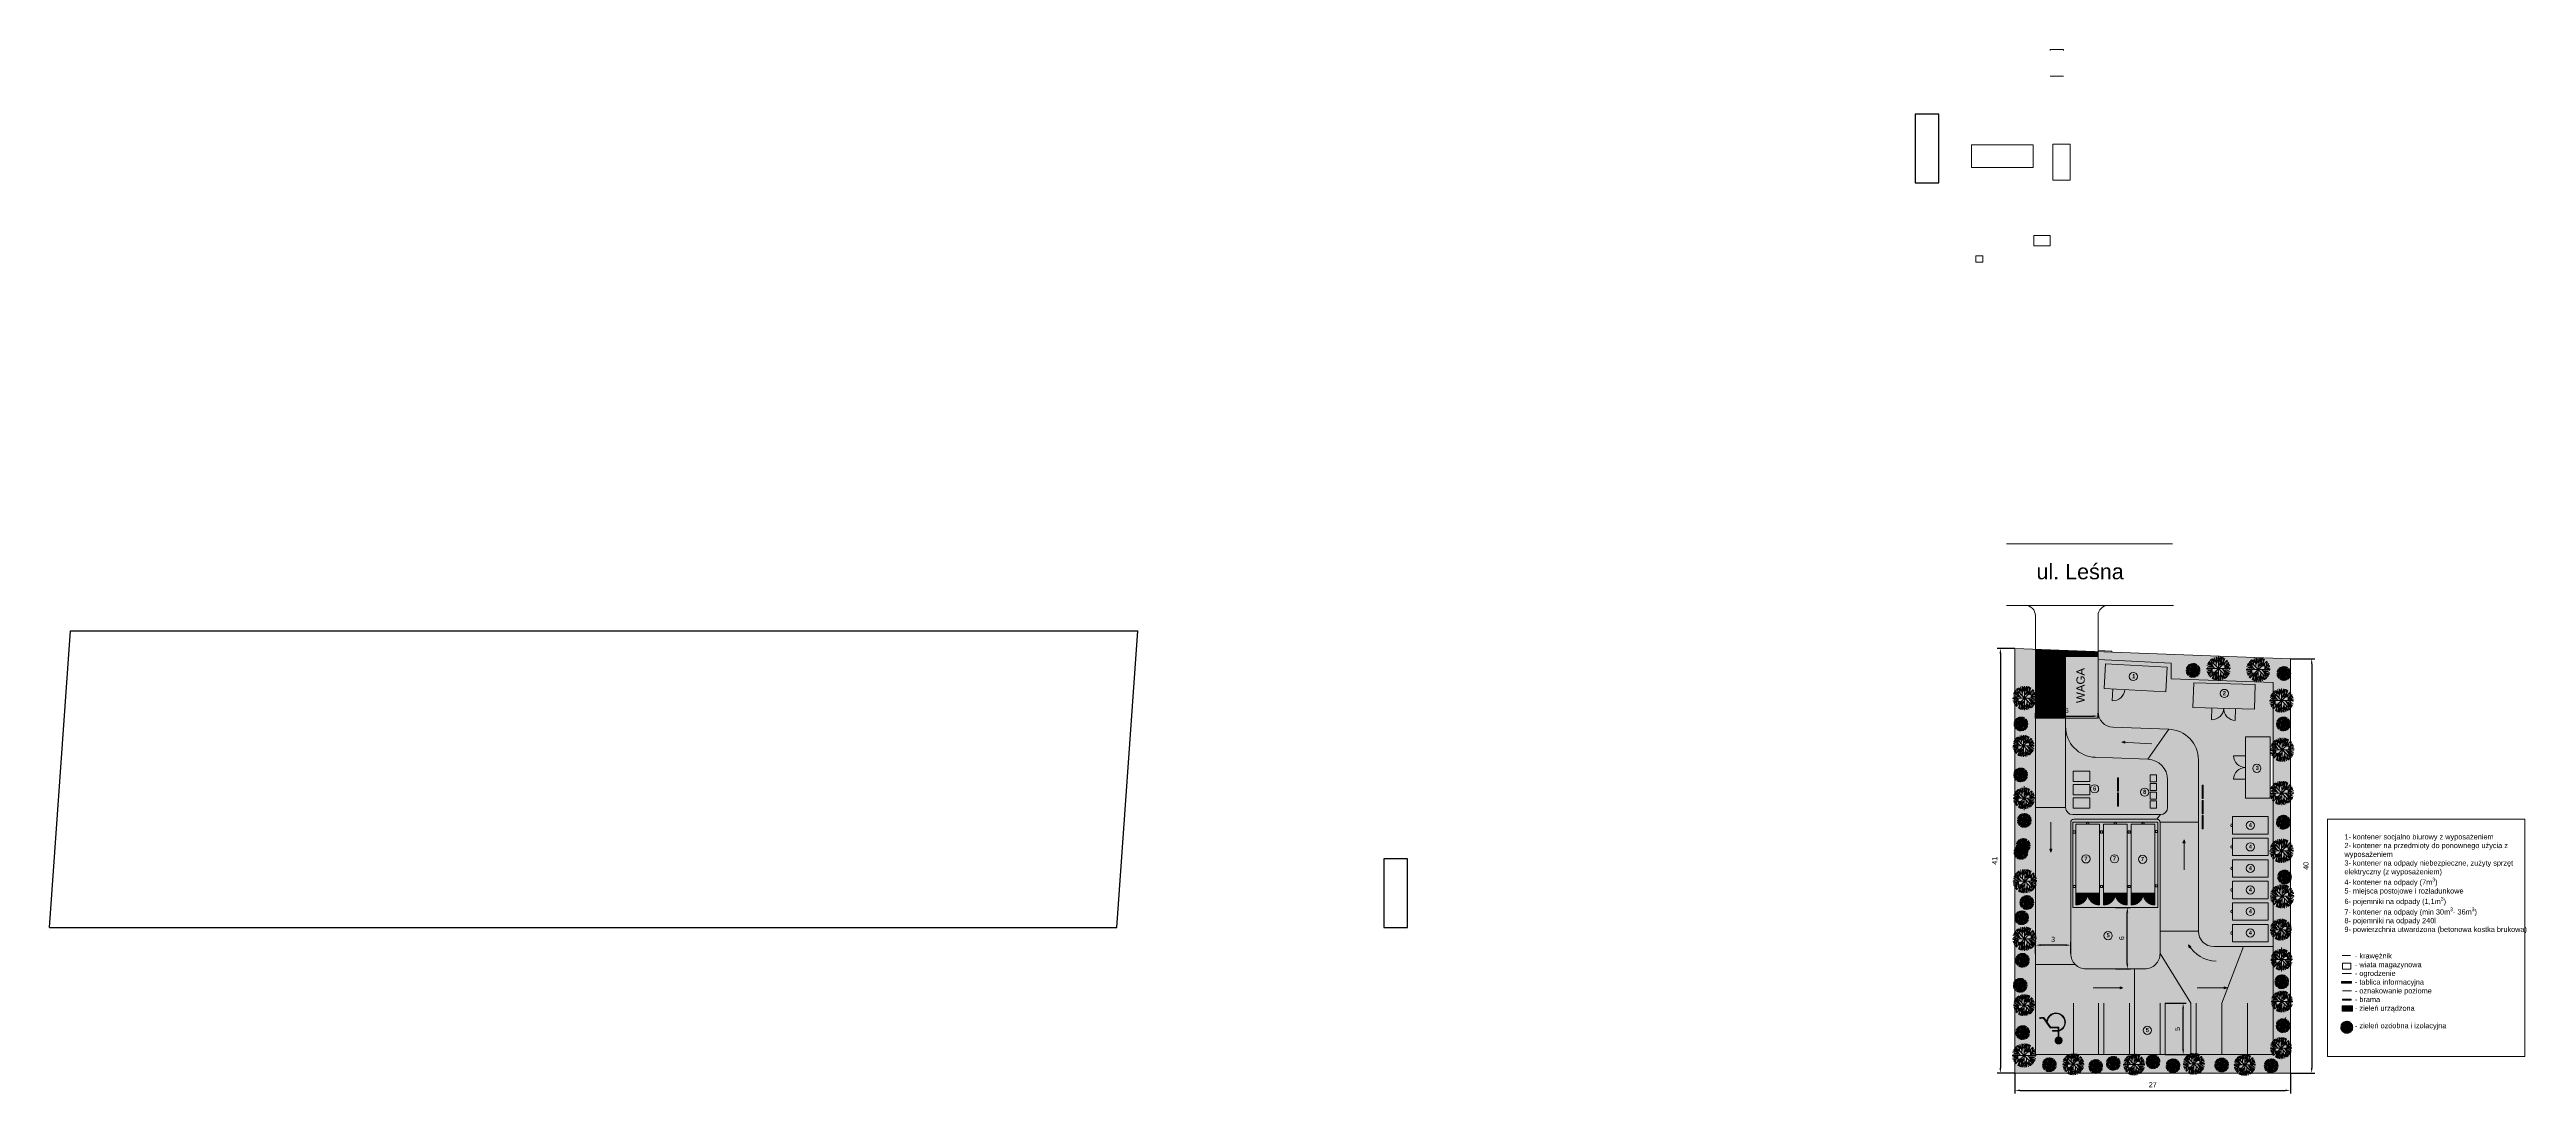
# Model space of a CAD drawing. Header units: millimetres. Extents: x 0 to 241, y -16 to 86.
import ezdxf

# ---------------------------------------------------------------- set-up
doc = ezdxf.new("R2010")
doc.units = ezdxf.units.MM
for name, color, linetype, lineweight in [('Warstwa1', 92, 'Continuous', 15), ('Warstwa2', 30, 'Continuous', 15), ('Warstwa3', 7, 'Continuous', 15), ('Warstwa4', 91, 'Continuous', 20), ('Warstwa9', 92, 'Continuous', 9)]:
    doc.layers.add(name, color=color, linetype=linetype, lineweight=lineweight)
for name, color, linetype, lineweight, true_color in [('Warstwa5', 7, 'Continuous', 15, 0x9bc7df), ('Warstwa6', 7, 'Continuous', 15, 0x1e4a94), ('Warstwa7', 7, 'Continuous', 15, 0x27aef1), ('Warstwa8', 7, 'Continuous', 18, 0xededed)]:
    doc.layers.add(name, color=color, linetype=linetype, lineweight=lineweight, true_color=true_color)
doc.styles.get("Standard").update_dxf_attribs({"font": 'arial.ttf'})
doc.dimstyles.new('Kopia ISO-25', dxfattribs={"dimtxt": 0.5, "dimasz": 0.5, "dimexe": 0.3, "dimexo": 0, "dimgap": 0.3, "dimtad": 1, "dimdec": 0, "dimtxsty": 'Standard', "dimcen": 2.5, "dimadec": 0, "dimazin": 0, "dimtfac": 1, "dimtdec": 0, "dimtmove": 0, "dimatfit": 3, "dimfxl": 1, "dimarcsym": 0})
pattern_1 = [(135, (218.5, -14.2), (-0.00224506403, -0.00224506403), []), (225, (218.5, -14.2), (0.00224506403, -0.00224506403), [])]

# ---------------------------------------------------------------- blocks, each defined once
blk = doc.blocks.new('*D9')
at = {"layer": 'Defpoints', "color": 0, "transparency": 16777216}
for p in [(206.15, -7.4), (207.89, -7.4), (206.15, -12.4)]:
    blk.add_point(p, dxfattribs=at)
at = {"layer": 'Warstwa3', "color": 0, "lineweight": -2, "transparency": 16777216}
for p, q in [((206.15, -7.4), (208.19, -7.4)), ((207.89, -11.9), (207.89, -7.9)), ((206.15, -12.4), (208.19, -12.4))]:
    blk.add_line(p, q, dxfattribs=at)
at = {"layer": 'Warstwa3', "color": 0, "transparency": 16777216}
for points in [[(207.81, -7.9), (207.98, -7.9), (207.89, -7.4)], [(207.81, -11.9), (207.98, -11.9), (207.89, -12.4)]]:
    blk.add_solid(points, dxfattribs=at)
at = {"layer": 'Warstwa3', "color": 0, "transparency": 16777216, "insert": (207.34, -9.9), "char_height": 0.5, "attachment_point": 5, "rotation": 90}
blk.add_mtext('5', dxfattribs=at)
blk = doc.blocks.new('*D10')
at = {"layer": 'Defpoints', "color": 0, "transparency": 16777216}
for p in [(193.5, -1.73), (193.5, -2.55), (196.94, -2.55)]:
    blk.add_point(p, dxfattribs=at)
at = {"layer": 'Warstwa3', "color": 0, "lineweight": -2, "transparency": 16777216}
for p, q in [((193.5, -2.55), (193.5, -1.43)), ((196.44, -1.73), (194, -1.73)), ((196.94, -2.55), (196.94, -1.43))]:
    blk.add_line(p, q, dxfattribs=at)
at = {"layer": 'Warstwa3', "color": 0, "transparency": 16777216}
for points in [[(194, -1.64), (194, -1.81), (193.5, -1.73)], [(196.44, -1.64), (196.44, -1.81), (196.94, -1.73)]]:
    blk.add_solid(points, dxfattribs=at)
at = {"layer": 'Warstwa3', "color": 0, "transparency": 16777216, "insert": (195.22, -1.17), "char_height": 0.5, "attachment_point": 5}
blk.add_mtext('3', dxfattribs=at)
blk = doc.blocks.new('*D11')
at = {"layer": 'Defpoints', "color": 0, "transparency": 16777216}
for p in [(193.5, 20.41), (199.6, 20.6), (199.6, 20.41)]:
    blk.add_point(p, dxfattribs=at)
at = {"layer": 'Warstwa3', "color": 0, "lineweight": -2, "transparency": 16777216}
for p, q in [((193.5, 20.41), (193.5, 20.9)), ((194, 20.6), (199.1, 20.6)), ((199.6, 20.41), (199.6, 20.9))]:
    blk.add_line(p, q, dxfattribs=at)
at = {"layer": 'Warstwa3', "color": 0, "transparency": 16777216}
for points in [[(194, 20.68), (194, 20.52), (193.5, 20.6)], [(199.1, 20.68), (199.1, 20.52), (199.6, 20.6)]]:
    blk.add_solid(points, dxfattribs=at)
at = {"layer": 'Warstwa3', "color": 0, "transparency": 16777216, "insert": (196.55, 21.15), "char_height": 0.5, "attachment_point": 5}
blk.add_mtext('6', dxfattribs=at)
blk = doc.blocks.new('*D12')
at = {"layer": 'Defpoints', "color": 0, "transparency": 16777216}
for p in [(191.5, -14.2), (218.35, -14.2), (218.35, -15.89)]:
    blk.add_point(p, dxfattribs=at)
at = {"layer": 'Warstwa3', "color": 0, "lineweight": -2, "transparency": 16777216}
for p, q in [((191.5, -14.2), (191.5, -16.19)), ((218.35, -14.2), (218.35, -16.19)), ((192, -15.89), (217.85, -15.89))]:
    blk.add_line(p, q, dxfattribs=at)
at = {"layer": 'Warstwa3', "color": 0, "transparency": 16777216}
for points in [[(192, -15.81), (192, -15.97), (191.5, -15.89)], [(217.85, -15.81), (217.85, -15.97), (218.35, -15.89)]]:
    blk.add_solid(points, dxfattribs=at)
at = {"layer": 'Warstwa3', "color": 0, "transparency": 16777216, "insert": (204.93, -15.34), "char_height": 0.5, "attachment_point": 5}
blk.add_mtext('27', dxfattribs=at)
blk = doc.blocks.new('*D13')
at = {"layer": 'Defpoints', "color": 0, "transparency": 16777216}
for p in [(191.5, 27.2), (190.08, -14.2), (191.5, -14.2)]:
    blk.add_point(p, dxfattribs=at)
at = {"layer": 'Warstwa3', "color": 0, "lineweight": -2, "transparency": 16777216}
for p, q in [((191.5, 27.2), (189.78, 27.2)), ((190.08, 26.7), (190.08, -13.7)), ((191.5, -14.2), (189.78, -14.2))]:
    blk.add_line(p, q, dxfattribs=at)
at = {"layer": 'Warstwa3', "color": 0, "transparency": 16777216}
for points in [[(190, 26.7), (190.17, 26.7), (190.08, 27.2)], [(190, -13.7), (190.17, -13.7), (190.08, -14.2)]]:
    blk.add_solid(points, dxfattribs=at)
at = {"layer": 'Warstwa3', "color": 0, "transparency": 16777216, "insert": (189.53, 6.5), "char_height": 0.5, "attachment_point": 5, "rotation": 90}
blk.add_mtext('41', dxfattribs=at)
blk = doc.blocks.new('*D14')
at = {"layer": 'Defpoints', "color": 0, "transparency": 16777216}
for p in [(218.35, 26.2), (218.35, -14.2), (220.42, -14.2)]:
    blk.add_point(p, dxfattribs=at)
at = {"layer": 'Warstwa3', "color": 0, "lineweight": -2, "transparency": 16777216}
for p, q in [((218.35, 26.2), (220.72, 26.2)), ((220.42, 25.7), (220.42, -13.7)), ((218.35, -14.2), (220.72, -14.2))]:
    blk.add_line(p, q, dxfattribs=at)
at = {"layer": 'Warstwa3', "color": 0, "transparency": 16777216}
for points in [[(220.33, 25.7), (220.5, 25.7), (220.42, 26.2)], [(220.33, -13.7), (220.5, -13.7), (220.42, -14.2)]]:
    blk.add_solid(points, dxfattribs=at)
at = {"layer": 'Warstwa3', "color": 0, "transparency": 16777216, "insert": (219.86, 6), "char_height": 0.5, "attachment_point": 5, "rotation": 90}
blk.add_mtext('40', dxfattribs=at)
blk = doc.blocks.new('*D15')
at = {"layer": 'Defpoints', "color": 0, "transparency": 16777216}
for p in [(201.29, 1.95), (202.45, 1.95), (201.29, -4.05)]:
    blk.add_point(p, dxfattribs=at)
at = {"layer": 'Warstwa3', "color": 0, "lineweight": -2, "transparency": 16777216}
for p, q in [((201.29, 1.95), (202.75, 1.95)), ((202.45, -3.55), (202.45, 1.45)), ((201.29, -4.05), (202.75, -4.05))]:
    blk.add_line(p, q, dxfattribs=at)
at = {"layer": 'Warstwa3', "color": 0, "transparency": 16777216}
for points in [[(202.37, 1.45), (202.54, 1.45), (202.45, 1.95)], [(202.37, -3.55), (202.54, -3.55), (202.45, -4.05)]]:
    blk.add_solid(points, dxfattribs=at)
at = {"layer": 'Warstwa3', "color": 0, "transparency": 16777216, "insert": (201.9, -1.05), "char_height": 0.5, "attachment_point": 5, "rotation": 90}
blk.add_mtext('6', dxfattribs=at)

msp = doc.modelspace()

# ---------------------------------------------------------------- hatches: boundary and pattern name
at = {"layer": 'Warstwa4'}
h = msp.add_hatch(color=256, dxfattribs=at)
h.set_gradient(color1=(127, 255, 127), color2=(127, 255, 127), tint=1)
h.paths.add_polyline_path([(191.5, -14.2), (218.35, -14.2), (218.35, 26.2), (199.6, 26.89), (199.6, 26.82), (199.6, 26.12), (206.73, 25.76), (206.73, 24.25), (216.65, 23.89), (216.65, -12.4), (214.3, -12.4), (193.6, -12.4), (193.5, -12.4), (193.5, 27.11), (191.5, 27.18)])
h = msp.add_hatch(dxfattribs=at)
h.set_pattern_fill('ANSI32', scale=0.0001, angle=90, style=0)
h.set_pattern_definition([(135, (218.5, -14.2), (-0.00067351921, -0.00067351921), []), (135, (218.5, -14.199551), (-0.00067351921, -0.00067351921), [])])
h.paths.add_polyline_path([(200.04, 3.9), (200.04, 4.1), (199.84, 4.1), (199.84, 3.9)])
h.paths.add_polyline_path([(202.74, 4.1), (202.54, 4.1), (202.54, 3.9), (202.74, 3.9)])
h.paths.add_polyline_path([(205.19, 3.96), (205.39, 3.96), (205.39, 4.16), (205.19, 4.16)])
h.paths.add_polyline_path([(197.19, 3.9), (197.39, 3.9), (197.39, 4.1), (197.19, 4.1)])
h.paths.add_polyline_path([(202.74, 9.2), (202.74, 9.4), (202.54, 9.4), (202.54, 9.2)])
h.paths.add_polyline_path([(205.19, 9.46), (205.19, 9.26), (205.39, 9.26), (205.39, 9.46)])
h.paths.add_polyline_path([(197.19, 9.2), (197.39, 9.2), (197.39, 9.4), (197.19, 9.4)])
h.paths.add_polyline_path([(199.84, 9.2), (200.04, 9.2), (200.04, 9.4), (199.84, 9.4)])
h = msp.add_hatch(dxfattribs=at)
h.set_pattern_fill('ANSI37', color=256, scale=0.001275, style=0)
h.set_pattern_definition([(45, (181.892228, -14.9434004), (-0.002862779, 0.002862779), []), (135, (181.892228, -14.9434004), (-0.002862779, -0.002862779), [])])
h.paths.add_polyline_path([(223.38, -7.66), (223.38, -8.15), (224.38, -8.15), (224.38, -7.66)])
at = {"layer": 'Warstwa5'}
h = msp.add_hatch(dxfattribs=at)
h.set_pattern_fill('ANSI37', color=256, scale=0.001, angle=90, style=0)
h.set_pattern_definition(pattern_1)
h.paths.add_polyline_path([(195.76, -10.69, 1), (195.76, -11.35, 1)])
h.paths.add_polyline_path([(194.97, -9.72), (194.31, -8.78), (193.91, -8.81), (193.92, -8.87), (194.27, -8.84), (194.93, -9.78), (195.73, -9.78), (195.73, -10.69, -0.022757), (195.76, -10.69, -0.022757), (195.79, -10.69), (195.79, -9.72)])
h.paths.add_polyline_path([(195.17, -10.04), (195.17, -10.1), (195.73, -10.1), (195.73, -10.04)], flags=17)
at = {"layer": 'Warstwa7'}
h = msp.add_hatch(dxfattribs=at)
h.set_pattern_fill('ANGLE', color=256)
h.set_pattern_definition([(0, (191.5, -14.2), (0, 6.985), [5.08, -1.905]), (90, (191.5, -14.2), (-6.985, 4e-16), [5.08, -1.905])])
h.paths.add_polyline_path([(200.93, 26.94), (199.63, 26.99), (199.62, 26.89), (200.92, 26.84)])
h = msp.add_hatch(dxfattribs=at)
h.set_pattern_fill('ANSI37', color=256, scale=0.001, style=0)
h.set_pattern_definition([(45, (191.5, -14.2), (-0.00224506403, 0.00224506403), []), (135, (191.5, -14.2), (-0.00224506403, -0.00224506403), [])])
h.paths.add_polyline_path([(201.58, 13.11), (201.48, 13.11), (201.48, 11.81), (201.58, 11.81)])
h.paths.add_polyline_path([(201.48, 13.29), (201.58, 13.29), (201.58, 14.59), (201.48, 14.59)])
h.paths.add_polyline_path([(209.84, 10.9), (209.74, 10.9), (209.74, 9.6), (209.84, 9.6)])
h.paths.add_polyline_path([(209.84, 12.38), (209.74, 12.38), (209.74, 11.08), (209.84, 11.08)])
h.paths.add_polyline_path([(209.84, 13.88), (209.74, 13.88), (209.74, 12.58), (209.84, 12.58)])
h = msp.add_hatch(dxfattribs=at)
h.set_pattern_fill('ANSI37', color=256, scale=0.001275, style=0)
h.set_pattern_definition([(45, (181.892228, -14.691633), (-0.002862779, 0.002862779), []), (135, (181.892228, -14.691633), (-0.002862779, -0.002862779), [])])
h.paths.add_polyline_path([(224.31, -5.44), (224.31, -5.28), (223.32, -5.28), (223.32, -5.44)])
at = {"layer": 'Warstwa8'}
h = msp.add_hatch(dxfattribs=at)
h.set_pattern_fill('ANSI37', color=256, scale=0.001, angle=90, style=0)
h.set_pattern_definition(pattern_1)
h.paths.add_polyline_path([(193.5, 27.04), (193.5, 26.61), (193.5, 26.41), (196.44, 26.41), (199.6, 26.41), (199.6, 26.82)])
h.paths.add_polyline_path([(193.5, 26.41), (193.5, 20.41), (196.44, 20.41), (196.44, 26.41)])
h.paths.add_polyline_path([(196.01, 21.73), (196.01, 25.55), (194.36, 25.55), (194.36, 21.73)], flags=24)
h = msp.add_hatch(dxfattribs=at)
h.set_pattern_fill('ANSI37', color=256, scale=0.001, angle=90, style=0)
h.set_pattern_definition(pattern_1)
h.paths.add_polyline_path([(201.04, 16.52), (199.33, 16.58, -0.399874), (196.44, 19.54), (196.44, 11.7, 0.414214), (197.14, 11), (199.8, 11), (205.68, 11, 0.414214), (206.38, 11.7), (206.38, 14.4, 0.403607), (204.45, 16.39)])
h.paths.add_polyline_path([(201.58, 11.81), (201.48, 11.81), (201.48, 13.11), (201.58, 13.11)], flags=16)
h.paths.add_polyline_path([(201.58, 13.29), (201.48, 13.29), (201.48, 14.59), (201.58, 14.59)], flags=16)
h.paths.add_polyline_path([(204.68, 13.19), (205.28, 13.19), (205.28, 12.49), (204.68, 12.49)], flags=16)
h.paths.add_polyline_path([(204.68, 13.34), (204.68, 14.04), (205.28, 14.04), (205.28, 13.34)], flags=16)
h.paths.add_polyline_path([(204.68, 12.34), (205.28, 12.34), (205.28, 11.64), (204.68, 11.64)], flags=16)
h.paths.add_polyline_path([(204.68, 14.19), (204.68, 14.89), (205.28, 14.89), (205.28, 14.19)], flags=16)
h.paths.add_polyline_path([(198.79, 12.92), (197.19, 12.92), (197.19, 13.92), (198.79, 13.92)], flags=16)
h.paths.add_polyline_path([(198.79, 12.62), (198.79, 11.62), (197.19, 11.62), (197.19, 12.62)], flags=16)
h.paths.add_polyline_path([(198.79, 14.22), (197.19, 14.22), (197.19, 15.22), (198.79, 15.22)], flags=16)
h.paths.add_polyline_path([(196.44, 26.41), (196.44, 20.41), (199.6, 20.41), (199.6, 21.02), (199.6, 26.12), (199.6, 26.41)])
h.paths.add_polyline_path([(193.5, 26.41), (193.5, 20.41), (196.44, 20.41), (196.44, 26.41)])
h.paths.add_polyline_path([(206.73, 24.25), (206.73, 25.76), (199.6, 26.12), (199.6, 21.02, 0.403607), (201.04, 19.52), (206.49, 19.32, -0.403607), (209.38, 16.32), (209.38, 16.05), (209.38, -0.37, 0.414214), (210.88, -1.87), (216.65, -1.87), (216.65, 0.12), (216.53, 0.35), (216.65, 0.26), (216.65, 3.48), (216.55, 3.66), (216.65, 3.59), (216.65, 7.84), (216.62, 7.86), (216.5, 8.09), (216.65, 7.98), (216.65, 12.79), (216.36, 12.69), (216.36, 12.59), (213.96, 12.59), (213.96, 14.44), (212.81, 14.44, -0.414214), (213.96, 15.59, -0.414214), (212.81, 16.74), (213.96, 16.74), (213.96, 18.59), (216.36, 18.59), (216.36, 17.32), (216.65, 17.32), (216.65, 17.78), (216.56, 17.95), (216.65, 17.88), (216.65, 22.49), (216.62, 22.51), (216.5, 22.74), (216.65, 22.63), (216.65, 23.89)])
h.paths.add_polyline_path([(209.84, 9.6), (209.74, 9.6), (209.74, 10.9), (209.84, 10.9)], flags=16)
h.paths.add_polyline_path([(209.84, 11.08), (209.74, 11.08), (209.74, 12.38), (209.84, 12.38)], flags=16)
h.paths.add_polyline_path([(209.84, 12.58), (209.74, 12.58), (209.74, 13.88), (209.84, 13.88)], flags=16)
h.paths.add_polyline_path([(212.69, 10.1), (212.69, 10.8), (216.19, 10.8), (216.19, 9.1), (212.69, 9.1), (212.69, 9.8, -1)], flags=16)
h.paths.add_polyline_path([(212.69, 8.7), (216.19, 8.7), (216.19, 7), (212.69, 7), (212.69, 7.7, -1), (212.69, 8)], flags=16)
h.paths.add_polyline_path([(212.69, 6.6), (216.19, 6.6), (216.19, 4.9), (212.69, 4.9), (212.69, 5.6, -1), (212.69, 5.9)], flags=16)
h.paths.add_polyline_path([(212.69, 4.5), (216.19, 4.5), (216.19, 2.8), (212.69, 2.8), (212.69, 3.5, -1), (212.69, 3.8)], flags=16)
h.paths.add_polyline_path([(212.69, 2.4), (216.19, 2.4), (216.19, 0.7), (212.69, 0.7), (212.69, 1.4, -1), (212.69, 1.7)], flags=16)
h.paths.add_polyline_path([(210.67, 20.25), (210.7, 21.4), (208.85, 21.45), (208.92, 23.85), (214.92, 23.68), (214.85, 21.28), (213, 21.33), (212.97, 20.18, -0.414214), (211.85, 21.36, -0.414214)], flags=16)
h.paths.add_polyline_path([(212.69, 0.3), (216.19, 0.3), (216.19, -1.4), (212.69, -1.4), (212.69, -0.7, -1), (212.69, -0.4)], flags=16)
h.paths.add_polyline_path([(206.19, 22.96), (202.2, 23.19, -0.414214), (200.99, 22.1), (201.05, 23.25), (200.2, 23.3), (200.34, 25.69), (206.33, 25.36)], flags=16)
h.paths.add_polyline_path([(198.75, 21.66), (198.75, 25.48), (197.1, 25.48), (197.1, 21.66)], flags=24)
h.paths.add_polyline_path([(196.01, 21.73), (196.01, 25.55), (194.36, 25.55), (194.36, 21.73)], flags=24)
h = msp.add_hatch(dxfattribs=at)
h.set_pattern_fill('ANSI37', color=256, scale=0.001, angle=90, style=0)
h.set_pattern_definition(pattern_1)
h.paths.add_polyline_path([(193.5, 20.41), (193.5, 11.7), (196.44, 11.7, 0.414214), (197.14, 11), (199.8, 11), (205.68, 11), (205.34, 10.55, -0.414214), (205.64, 10.25), (209.38, 10.25), (209.38, -0.37, 0.414214), (210.88, -1.87), (216.65, -1.87), (216.65, 0.13), (216.64, 0.14), (216.53, 0.35), (216.65, 0.26), (216.65, 3.48), (216.55, 3.66), (216.65, 3.59), (216.65, 7.84), (216.62, 7.86), (216.5, 8.09), (216.65, 7.98), (216.65, 12.79), (216.36, 12.69), (216.36, 12.59), (213.96, 12.59), (213.96, 14.44), (212.81, 14.44, -0.414214), (213.96, 15.59, -0.414214), (212.81, 16.74), (213.96, 16.74), (213.96, 18.59), (216.36, 18.59), (216.36, 17.32), (216.65, 17.32), (216.65, 17.78), (216.56, 17.95), (216.65, 17.88), (216.65, 22.49), (216.62, 22.51), (216.5, 22.74), (216.65, 22.63), (216.65, 23.89), (206.73, 24.25), (206.73, 25.76), (199.6, 26.12), (199.6, 26.41), (196.44, 26.41), (196.44, 20.41)])
h.paths.add_polyline_path([(197.19, 15.22), (198.79, 15.22), (198.79, 14.22), (197.19, 14.22)], flags=16)
h.paths.add_polyline_path([(197.19, 13.92), (198.79, 13.92), (198.79, 12.92), (197.19, 12.92)], flags=16)
h.paths.add_polyline_path([(197.19, 12.62), (198.79, 12.62), (198.79, 11.62), (197.19, 11.62)], flags=16)
h.paths.add_polyline_path([(201.48, 14.59), (201.58, 14.59), (201.58, 13.29), (201.48, 13.29)], flags=16)
h.paths.add_polyline_path([(201.48, 13.11), (201.58, 13.11), (201.58, 11.81), (201.48, 11.81)], flags=16)
h.paths.add_polyline_path([(201.93, 18.07), (202.21, 18.16), (202.2, 17.95)], flags=16)
h.paths.add_polyline_path([(200.99, 22.1), (201.05, 23.25), (200.2, 23.3), (200.34, 25.69), (206.33, 25.36), (206.19, 22.96), (202.2, 23.19, -0.414214)], flags=16)
h.paths.add_polyline_path([(204.68, 14.89), (205.28, 14.89), (205.28, 14.19), (204.68, 14.19)], flags=16)
h.paths.add_polyline_path([(204.68, 14.04), (205.28, 14.04), (205.28, 13.34), (204.68, 13.34)], flags=16)
h.paths.add_polyline_path([(204.68, 13.19), (205.28, 13.19), (205.28, 12.49), (204.68, 12.49)], flags=16)
h.paths.add_polyline_path([(204.68, 12.34), (205.28, 12.34), (205.28, 11.64), (204.68, 11.64)], flags=16)
h.paths.add_polyline_path([(209.74, 13.88), (209.84, 13.88), (209.84, 12.58), (209.74, 12.58)], flags=16)
h.paths.add_polyline_path([(209.74, 12.38), (209.84, 12.38), (209.84, 11.08), (209.74, 11.08)], flags=16)
h.paths.add_polyline_path([(209.74, 10.9), (209.84, 10.9), (209.84, 9.6), (209.74, 9.6)], flags=16)
h.paths.add_polyline_path([(208.85, 21.45), (208.92, 23.85), (214.92, 23.68), (214.85, 21.28), (213, 21.33), (212.97, 20.18, -0.414214), (211.85, 21.36, -0.414214), (210.67, 20.25), (210.7, 21.4)], flags=16)
h.paths.add_polyline_path([(212.69, 10.8), (216.19, 10.8), (216.19, 9.1), (212.69, 9.1), (212.69, 9.8, -1), (212.69, 10.1)], flags=16)
h.paths.add_polyline_path([(212.69, 8.7), (216.19, 8.7), (216.19, 7), (212.69, 7), (212.69, 7.7, -1), (212.69, 8)], flags=16)
h.paths.add_polyline_path([(212.69, 6.6), (216.19, 6.6), (216.19, 4.9), (212.69, 4.9), (212.69, 5.6, -1), (212.69, 5.9)], flags=16)
h.paths.add_polyline_path([(212.69, 4.5), (216.19, 4.5), (216.19, 2.8), (212.69, 2.8), (212.69, 3.5, -1), (212.69, 3.8)], flags=16)
h.paths.add_polyline_path([(212.69, 2.4), (216.19, 2.4), (216.19, 0.7), (212.69, 0.7), (212.69, 1.4, -1), (212.69, 1.7)], flags=16)
h.paths.add_polyline_path([(212.69, 0.3), (216.19, 0.3), (216.19, -1.4), (212.69, -1.4), (212.69, -0.7, -1), (212.69, -0.4)], flags=16)
h.paths.add_polyline_path([(205.64, 10.25), (205.64, -0.37), (209.38, -0.37), (209.38, 10.25)], flags=17)
h.paths.add_polyline_path([(207.87, 8.25), (207.98, 8.53), (208.08, 8.25)], flags=16)
h.paths.add_polyline_path([(193.5, 11.7), (193.5, -3.61), (197.38, -3.61, -0.198912), (196.94, -2.55), (196.94, 10.25, -0.414214), (197.24, 10.55), (205.34, 10.55), (205.68, 11), (199.8, 11), (197.14, 11, -0.414214), (196.44, 11.7)])
h.paths.add_polyline_path([(195, 7.35), (194.9, 7.63), (195.1, 7.63)], flags=16)
h.paths.add_polyline_path([(213.76, -1.87), (211.65, -7.4), (211.65, -12.4), (216.63, -12.4), (216.65, -12.35), (216.65, -11.4), (216.54, -11.19), (216.65, -11.27), (216.65, -6.69), (216.63, -6.66), (216.65, -6.67), (216.65, -2.68), (216.59, -2.58), (216.65, -2.62), (216.65, -1.87)])
h.paths.add_polyline_path([(209.38, -0.37), (205.64, -0.37), (205.64, -2.55), (208.65, -7.4), (208.65, -12.4), (209.09, -12.4), (209.12, -12.33), (209.15, -12.4), (211.65, -12.4), (211.65, -7.4), (213.76, -1.87), (210.88, -1.87, -0.414214)])
h.paths.add_polyline_path([(211.89, -5.78), (212.18, -5.88), (211.89, -5.99)], flags=16)
h.paths.add_polyline_path([(208.48, -1.99), (208.41, -1.7), (208.65, -1.88)], flags=16)
h.paths.add_polyline_path([(205.64, -2.55, -0.414214), (204.14, -4.05), (203.15, -4.05), (203.15, -7.4), (203.15, -12.4), (208.65, -12.4), (208.65, -7.4)])
h.paths.add_polyline_path([(198.44, -4.05, -0.198912), (197.38, -3.61), (193.5, -3.61), (193.5, -12.4), (193.52, -12.4), (197.19, -12.4), (197.19, -12.29), (197.2, -7.4), (197.2, -12.4), (197.36, -12.4), (197.37, -12.37), (197.38, -12.4), (203.15, -12.4), (203.15, -7.4), (203.15, -4.05)])
h.paths.add_polyline_path([(201.75, -5.78), (202.03, -5.88), (201.75, -5.99)], flags=16)
h.paths.add_polyline_path([(195.84, -10.1), (195.84, -10.03, 1.765487), (194.67, -9.18), (194.62, -9.1, -1.717481)], flags=16)
h.paths.add_polyline_path([(195.79, -9.72), (195.79, -10.69, -0.955498), (195.76, -11.35, -0.955498), (195.73, -10.69), (195.73, -10.1), (195.17, -10.1), (195.17, -10.04), (195.73, -10.04), (195.73, -9.78), (194.93, -9.78), (194.27, -8.84), (193.92, -8.87), (193.91, -8.81), (194.31, -8.78), (194.97, -9.72)], flags=16)
h.paths.add_polyline_path([(197.14, 10.25), (197.14, 1.95), (205.44, 1.95), (205.44, 10.25)], flags=17)
h.paths.add_polyline_path([(199.74, 3.35), (199.74, 2.2, -0.414214), (198.59, 3.35, -0.414214), (197.44, 2.2), (197.44, 3.35), (197.44, 10.05), (198.44, 10.05, -1), (198.74, 10.05), (199.74, 10.05)], flags=16)
h.paths.add_polyline_path([(200.14, 10.05), (201.14, 10.05, -1), (201.44, 10.05), (202.44, 10.05), (202.44, 3.35), (202.44, 2.2, -0.414214), (201.29, 3.35, -0.414214), (200.14, 2.2), (200.14, 3.35)], flags=16)
h.paths.add_polyline_path([(199.84, 9.2), (199.84, 9.4), (200.04, 9.4), (200.04, 9.2)], flags=16)
h.paths.add_polyline_path([(200.04, 4.1), (200.04, 3.9), (199.84, 3.9), (199.84, 4.1)], flags=16)
h.paths.add_polyline_path([(202.84, 10.05), (203.84, 10.05, -1), (204.14, 10.05), (205.14, 10.05), (205.14, 3.35), (205.14, 2.2, -0.414214), (203.99, 3.35, -0.414214), (202.84, 2.2), (202.84, 3.35)], flags=16)
h.paths.add_polyline_path([(197.39, 9.2), (197.19, 9.2), (197.19, 9.4), (197.39, 9.4)], flags=16)
h.paths.add_polyline_path([(202.54, 9.2), (202.54, 9.4), (202.74, 9.4), (202.74, 9.2)], flags=16)
h.paths.add_polyline_path([(197.39, 4.1), (197.39, 3.9), (197.19, 3.9), (197.19, 4.1)], flags=16)
h.paths.add_polyline_path([(202.54, 4.1), (202.74, 4.1), (202.74, 3.9), (202.54, 3.9)], flags=16)
h.paths.add_polyline_path([(205.19, 9.26), (205.19, 9.46), (205.39, 9.46), (205.39, 9.26)], flags=16)
h.paths.add_polyline_path([(205.19, 4.16), (205.39, 4.16), (205.39, 3.96), (205.19, 3.96)], flags=16)
h.paths.add_polyline_path([(198.75, 21.66), (198.75, 25.48), (197.1, 25.48), (197.1, 21.66)], flags=24)
h = msp.add_hatch(dxfattribs=at)
h.set_pattern_fill('ANSI37', color=256, scale=0.001, angle=90, style=0)
h.set_pattern_definition(pattern_1)
h.paths.add_polyline_path([(197.19, 15.22), (197.19, 14.22), (198.79, 14.22), (198.79, 15.22)])
h.paths.add_polyline_path([(197.19, 13.92), (197.19, 12.92), (198.79, 12.92), (198.79, 13.92)])
h.paths.add_polyline_path([(197.19, 12.62), (197.19, 11.62), (198.79, 11.62), (198.79, 12.62)])
h.paths.add_polyline_path([(197.44, 10.05), (197.44, 3.35), (199.74, 3.35), (199.74, 10.05)], flags=0)
h.paths.add_polyline_path([(200.14, 10.05), (200.14, 3.35), (202.44, 3.35), (202.44, 10.05)], flags=0)
h.paths.add_polyline_path([(202.84, 10.05), (202.84, 3.35), (205.14, 3.35), (205.14, 10.05)], flags=0)
h.paths.add_polyline_path([(197.14, 10.25), (197.14, 1.95), (205.44, 1.95), (205.44, 10.25)], flags=0)
h.paths.add_polyline_path([(202.84, 2.2), (202.84, 3.35), (202.84, 10.05), (203.84, 10.05, -1), (204.14, 10.05), (205.14, 10.05), (205.14, 3.35), (205.14, 2.2, -0.414214), (203.99, 3.35, -0.414214)], flags=0)
h.paths.add_polyline_path([(202.44, 2.2, -0.414214), (201.29, 3.35, -0.414214), (200.14, 2.2), (200.14, 3.35), (200.14, 10.05), (201.14, 10.05, -1), (201.44, 10.05), (202.44, 10.05), (202.44, 3.35)], flags=0)
h.paths.add_polyline_path([(202.54, 3.9), (202.54, 4.1), (202.74, 4.1), (202.74, 3.9)], flags=0)
h.paths.add_polyline_path([(199.74, 2.2, -0.414214), (198.59, 3.35, -0.414214), (197.44, 2.2), (197.44, 3.35), (197.44, 10.05), (198.44, 10.05, -1), (198.74, 10.05), (199.74, 10.05), (199.74, 3.35)], flags=0)
h.paths.add_polyline_path([(205.19, 3.96), (205.19, 4.16), (205.39, 4.16), (205.39, 3.96)], flags=0)
h.paths.add_polyline_path([(200.04, 3.9), (199.84, 3.9), (199.84, 4.1), (200.04, 4.1)], flags=0)
h.paths.add_polyline_path([(197.39, 3.9), (197.19, 3.9), (197.19, 4.1), (197.39, 4.1)], flags=0)
h.paths.add_polyline_path([(202.54, 9.2), (202.54, 9.4), (202.74, 9.4), (202.74, 9.2)], flags=0)
h.paths.add_polyline_path([(200.04, 9.2), (199.84, 9.2), (199.84, 9.4), (200.04, 9.4)], flags=0)
h.paths.add_polyline_path([(205.19, 9.26), (205.19, 9.46), (205.39, 9.46), (205.39, 9.26)], flags=0)
h.paths.add_polyline_path([(197.39, 9.2), (197.19, 9.2), (197.19, 9.4), (197.39, 9.4)], flags=0)
h.paths.add_polyline_path([(201.29, 3.35, 0.414214), (202.44, 2.2), (202.44, 3.35)], flags=0)
h.paths.add_polyline_path([(200.14, 3.35), (200.14, 2.2, 0.414214), (201.29, 3.35)], flags=0)
h.paths.add_polyline_path([(203.99, 3.35, 0.414214), (205.14, 2.2), (205.14, 3.35)], flags=0)
h.paths.add_polyline_path([(202.84, 3.35), (202.84, 2.2, 0.414214), (203.99, 3.35)], flags=0)
h.paths.add_polyline_path([(198.59, 3.35, 0.414214), (199.74, 2.2), (199.74, 3.35)], flags=0)
h.paths.add_polyline_path([(197.44, 3.35), (197.44, 2.2, 0.414214), (198.59, 3.35)], flags=0)
h.paths.add_polyline_path([(203.84, 10.05), (204.14, 10.05, 1)], flags=0)
h.paths.add_polyline_path([(201.14, 10.05), (201.44, 10.05, 1)], flags=0)
h.paths.add_polyline_path([(198.44, 10.05), (198.74, 10.05, 1)], flags=0)
h.paths.add_polyline_path([(204.68, 12.34), (204.68, 11.64), (205.28, 11.64), (205.28, 12.34)])
h.paths.add_polyline_path([(204.68, 13.19), (204.68, 12.49), (205.28, 12.49), (205.28, 13.19)])
h.paths.add_polyline_path([(204.68, 14.04), (204.68, 13.34), (205.28, 13.34), (205.28, 14.04)])
h.paths.add_polyline_path([(204.68, 14.89), (204.68, 14.19), (205.28, 14.19), (205.28, 14.89)])
h.paths.add_polyline_path([(212.69, 10.8), (212.69, 9.1), (216.19, 9.1), (216.19, 10.8)])
h.paths.add_polyline_path([(212.69, 8.7), (212.69, 7), (216.19, 7), (216.19, 8.7)])
h.paths.add_polyline_path([(212.69, 6.6), (212.69, 4.9), (216.19, 4.9), (216.19, 6.6)])
h.paths.add_polyline_path([(212.69, 4.5), (212.69, 2.8), (216.19, 2.8), (216.19, 4.5)])
h.paths.add_polyline_path([(212.69, 2.4), (212.69, 0.7), (216.19, 0.7), (216.19, 2.4)])
h.paths.add_polyline_path([(212.69, 0.3), (212.69, -1.4), (216.19, -1.4), (216.19, 0.3)])
h.paths.add_polyline_path([(212.69, -0.7), (212.69, -0.4, 1)])
h.paths.add_polyline_path([(212.69, 1.4), (212.69, 1.7, 1)])
h.paths.add_polyline_path([(212.69, 3.5), (212.69, 3.8, 1)])
h.paths.add_polyline_path([(212.69, 5.6), (212.69, 5.9, 1)])
h.paths.add_polyline_path([(212.69, 7.7), (212.69, 8, 1)])
h.paths.add_polyline_path([(212.69, 9.8), (212.69, 10.1, 1)])
h.paths.add_polyline_path([(208.92, 23.85), (208.85, 21.45), (214.85, 21.28), (214.92, 23.68)])
h.paths.add_polyline_path([(210.7, 21.4), (210.67, 20.25, 0.414214), (211.85, 21.36)])
h.paths.add_polyline_path([(211.85, 21.36, 0.414214), (212.97, 20.18), (213, 21.33)])
h.paths.add_polyline_path([(200.34, 25.69), (200.2, 23.3), (206.19, 22.96), (206.33, 25.36)])
h.paths.add_polyline_path([(201.05, 23.25), (200.99, 22.1, 0.414214), (202.2, 23.19)])
h.paths.add_polyline_path([(212.81, 16.74, 0.414214), (213.96, 15.59), (213.96, 16.74)])
h.paths.add_polyline_path([(213.96, 18.59), (213.96, 12.59), (216.36, 12.59), (216.36, 18.59)])
h.paths.add_polyline_path([(212.81, 14.44), (213.96, 14.44), (213.96, 15.59, 0.414214)])
h.paths.add_polyline_path([(197.24, 10.55, 0.414214), (196.94, 10.25), (196.94, -2.55, 0.414214), (198.44, -4.05), (204.14, -4.05, 0.414214), (205.64, -2.55), (205.64, 10.25, 0.414214), (205.34, 10.55)])
h.paths.add_polyline_path([(197.14, 1.95), (197.14, 10.25), (205.44, 10.25), (205.44, 1.95)], flags=0)
h.paths.add_polyline_path([(197.14, 1.95), (197.14, 10.25), (205.14, 10.25), (205.44, 10.25), (205.44, 1.95)], flags=16)
h.paths.add_polyline_path([(203.84, 10.05), (202.84, 10.05), (202.84, 3.35), (203.99, 3.35), (205.14, 3.35), (205.14, 10.05), (204.14, 10.05)], flags=0)
h.paths.add_polyline_path([(201.44, 10.05), (200.14, 10.05), (200.14, 3.35), (201.29, 3.35), (202.44, 3.35), (202.44, 10.05)], flags=0)
h.paths.add_polyline_path([(197.44, 10.05), (197.44, 3.35), (198.59, 3.35), (199.74, 3.35), (199.74, 10.05), (198.74, 10.05)], flags=0)
h = msp.add_hatch(dxfattribs=at)
h.set_pattern_fill('ANSI37', color=256, scale=0.001, angle=90, style=0)
h.set_pattern_definition(pattern_1)
h.paths.add_polyline_path([(197.44, 2.2, 0.414214), (198.59, 3.35), (197.44, 3.35)])
h.paths.add_polyline_path([(198.59, 3.35, 0.414214), (199.74, 2.2), (199.74, 3.35)])
h.paths.add_polyline_path([(201.29, 3.35), (200.14, 3.35), (200.14, 2.2, 0.414214)])
h.paths.add_polyline_path([(202.44, 3.35), (201.29, 3.35, 0.414214), (202.44, 2.2)])
h.paths.add_polyline_path([(203.99, 3.35), (202.84, 3.35), (202.84, 2.2, 0.414214)])
h.paths.add_polyline_path([(205.14, 2.2), (205.14, 3.35), (203.99, 3.35, 0.414214)])

# ---------------------------------------------------------------- linework, layer by layer
for p, q in [((184.08, 79.28), (181.78, 79.28)), ((181.78, 79.28), (181.78, 72.58)), ((184.08, 72.58), (184.08, 79.28)), ((181.78, 72.58), (184.08, 72.58)), ((0, 0), (2.03, 28.93)), ((2.03, 28.93), (106.03, 28.93)), ((104, 0), (106.03, 28.93)), ((132.3, 6.7), (130, 6.7)), ((130, 6.7), (130, 0)), ((132.3, 0), (132.3, 6.7)), ((0, 0), (104, 0)), ((130, 0), (132.3, 0))]:
    msp.add_line(p, q)
at = {"layer": 'Warstwa1'}
for p, q in [((208.86, 25.05), (208.16, 25.05)), ((208.16, 25.05), (209.56, 25.05)), ((208.71, 25.05), (208.16, 25.05)), ((208.36, 24.99), (208.17, 25.01)), ((208.38, 25.17), (208.18, 25.24)), ((208.18, 25.24), (208.38, 25.17)), ((208.44, 24.96), (208.18, 24.9)), ((208.18, 24.9), (208.44, 24.96)), ((208.38, 25.17), (208.19, 25.11)), ((208.19, 25.11), (208.38, 25.17)), ((208.2, 24.81), (208.38, 24.88)), ((208.2, 24.81), (208.38, 24.88)), ((208.29, 24.84), (208.2, 24.85)), ((208.2, 24.81), (208.2, 24.81)), ((208.2, 24.81), (208.2, 24.81)), ((208.2, 24.81), (208.2, 24.81)), ((208.2, 24.81), (208.2, 24.81)), ((208.2, 24.81), (208.2, 24.81)), ((208.2, 24.81), (208.2, 24.81)), ((208.45, 25.22), (208.21, 25.31)), ((208.21, 25.31), (208.45, 25.22)), ((208.67, 25.05), (208.23, 25.37)), ((208.23, 25.37), (208.45, 25.22)), ((208.51, 25.05), (208.25, 24.7)), ((208.48, 25.02), (208.25, 24.96)), ((208.25, 24.7), (208.38, 24.88)), ((208.29, 24.84), (208.25, 24.77)), ((208.48, 25.28), (208.27, 25.43)), ((208.27, 25.43), (208.48, 25.28)), ((208.34, 25.29), (208.27, 25.43)), ((208.51, 25.17), (208.27, 25.17)), ((208.27, 25.17), (208.38, 25.17)), ((208.29, 24.84), (208.29, 24.84)), ((208.61, 25.1), (208.32, 25.5)), ((208.32, 25.5), (208.48, 25.28)), ((208.44, 24.96), (208.32, 24.6)), ((208.32, 24.6), (208.38, 24.78)), ((208.56, 25.14), (208.33, 25.09)), ((208.86, 25.05), (208.36, 25.55)), ((208.36, 25.55), (209.36, 24.56)), ((208.36, 24.56), (209.36, 25.55)), ((208.86, 25.05), (208.36, 24.56)), ((208.51, 25.53), (208.38, 25.57)), ((208.38, 25.57), (208.51, 25.53)), ((208.38, 25.17), (208.51, 25.17)), ((208.38, 24.88), (208.44, 24.96)), ((208.38, 24.88), (208.38, 24.88)), ((208.38, 24.88), (208.38, 24.88)), ((208.38, 24.88), (208.38, 24.88)), ((208.38, 24.78), (208.38, 24.57)), ((208.54, 25.51), (208.41, 25.59)), ((208.41, 25.59), (208.49, 25.54)), ((208.49, 25.54), (208.44, 25.62)), ((208.44, 25.62), (208.49, 25.54)), ((208.44, 24.96), (208.48, 25.02)), ((208.48, 24.97), (208.44, 24.85)), ((208.44, 24.85), (208.48, 24.97)), ((208.45, 25.22), (208.51, 25.17)), ((208.53, 24.82), (208.45, 24.72)), ((208.52, 25.22), (208.46, 25.41)), ((208.46, 25.41), (208.52, 25.22)), ((208.68, 24.87), (208.46, 24.8)), ((208.46, 24.8), (208.58, 24.84)), ((208.58, 24.84), (208.47, 24.84)), ((208.47, 24.84), (208.58, 24.84)), ((208.48, 25.28), (208.52, 25.22)), ((208.48, 25.02), (208.48, 24.87)), ((208.48, 24.97), (208.48, 25.02)), ((208.48, 24.87), (208.48, 24.97)), ((208.61, 25.3), (208.49, 25.65)), ((208.49, 25.65), (208.61, 25.3)), ((208.49, 25.54), (208.51, 25.53)), ((208.61, 24.81), (208.5, 24.45)), ((208.5, 24.45), (208.61, 24.81)), ((208.51, 25.17), (208.61, 25.1)), ((208.51, 25.05), (208.71, 25.05)), ((208.51, 25.05), (208.67, 25.05)), ((208.63, 25.23), (208.52, 25.29)), ((208.52, 25.29), (208.57, 25.26)), ((208.58, 24.52), (208.52, 24.44)), ((208.52, 24.44), (208.58, 24.52)), ((208.57, 25.26), (208.53, 25.26)), ((208.58, 24.84), (208.53, 24.82)), ((208.64, 25.52), (208.54, 25.63)), ((208.58, 25.45), (208.54, 25.59)), ((208.54, 25.59), (208.56, 25.52)), ((208.71, 25.14), (208.54, 25.32)), ((208.54, 25.32), (208.63, 25.23)), ((208.56, 25.52), (208.58, 25.45)), ((208.86, 25.05), (208.57, 25.22)), ((208.57, 25.22), (208.71, 25.14)), ((208.62, 25.01), (208.57, 25.03)), ((208.72, 24.98), (208.57, 24.98)), ((208.57, 24.98), (208.65, 24.98)), ((208.58, 25.41), (208.58, 25.57)), ((208.58, 25.57), (208.58, 25.41)), ((208.58, 25.41), (208.58, 25.49)), ((208.58, 25.49), (208.58, 25.45)), ((208.58, 25.41), (208.62, 25.49)), ((208.58, 25.45), (208.58, 25.41)), ((208.61, 25.3), (208.58, 25.41)), ((208.58, 24.58), (208.68, 24.87)), ((208.61, 24.81), (208.58, 24.71)), ((208.58, 24.71), (208.58, 24.52)), ((208.58, 24.41), (208.58, 24.58)), ((208.58, 24.58), (208.64, 24.39)), ((208.64, 24.39), (208.58, 24.58)), ((208.58, 24.52), (208.58, 24.41)), ((208.86, 25.05), (208.59, 24.9)), ((208.65, 24.98), (208.59, 25.05)), ((208.59, 25.05), (208.62, 25.01)), ((208.59, 24.9), (208.72, 24.98)), ((208.72, 25.4), (208.6, 25.6)), ((208.6, 25.6), (208.68, 25.46)), ((208.79, 25.1), (208.6, 25.15)), ((208.6, 25.15), (208.69, 25.12)), ((208.68, 25.46), (208.61, 25.71)), ((208.61, 25.71), (208.68, 25.46)), ((208.61, 25.3), (208.61, 25.3)), ((208.61, 25.3), (208.72, 25.2)), ((208.69, 25.12), (208.61, 25.12)), ((208.61, 25.12), (208.65, 25.12)), ((208.61, 24.81), (208.86, 25.05)), ((208.65, 25.12), (208.62, 25.1)), ((208.68, 25.46), (208.64, 25.52)), ((208.68, 24.87), (208.68, 24.6)), ((208.68, 24.72), (208.68, 24.87)), ((208.68, 24.38), (208.68, 24.72)), ((208.68, 24.72), (208.73, 24.55)), ((208.73, 24.55), (208.68, 24.72)), ((208.68, 24.6), (208.75, 24.36)), ((208.75, 24.36), (208.68, 24.6)), ((208.68, 24.6), (208.68, 24.38)), ((208.79, 24.57), (208.7, 24.52)), ((208.71, 25.14), (208.79, 25.1)), ((208.86, 24.89), (208.71, 24.81)), ((208.71, 24.81), (208.79, 24.85)), ((208.79, 24.85), (208.71, 24.71)), ((208.72, 25.2), (208.72, 25.74)), ((208.72, 25.74), (208.72, 25.4)), ((208.72, 25.29), (208.81, 25.69)), ((208.76, 25.49), (208.72, 25.29)), ((208.72, 25.4), (208.72, 25.29)), ((208.72, 25.29), (208.74, 25.39)), ((208.8, 24.79), (208.72, 24.7)), ((208.72, 24.7), (208.8, 24.79)), ((208.81, 25.3), (208.73, 25.34)), ((208.8, 25.16), (208.73, 25.23)), ((208.73, 25.23), (208.76, 25.2)), ((208.76, 25.2), (208.73, 25.21)), ((208.73, 25.21), (208.76, 25.2)), ((208.84, 24.63), (208.73, 24.52)), ((208.73, 24.52), (208.79, 24.57)), ((208.74, 25.39), (208.83, 25.54)), ((208.86, 25.05), (208.74, 25.26)), ((208.74, 25.26), (208.8, 25.16)), ((208.81, 24.93), (208.74, 24.91)), ((208.86, 24.89), (208.74, 24.68)), ((208.74, 24.68), (208.8, 24.79)), ((208.8, 24.79), (208.74, 24.59)), ((208.82, 24.55), (208.74, 24.41)), ((208.74, 24.41), (208.82, 24.55)), ((208.77, 25.21), (208.75, 25.3)), ((208.75, 25.3), (208.76, 25.25)), ((208.76, 25.49), (208.76, 25.73)), ((208.76, 25.73), (208.76, 25.49)), ((208.81, 25.69), (208.76, 25.49)), ((208.76, 25.25), (208.77, 25.3)), ((208.77, 25.3), (208.76, 25.25)), ((208.76, 25.25), (208.77, 25.21)), ((208.86, 24.98), (208.76, 24.88)), ((208.76, 24.88), (208.81, 24.93)), ((208.86, 25.22), (208.77, 25.38)), ((208.77, 25.38), (208.81, 25.3)), ((208.77, 25.23), (208.77, 25.27)), ((208.77, 25.21), (208.78, 25.25)), ((208.78, 25.25), (208.77, 25.23)), ((208.86, 24.7), (208.78, 24.39)), ((208.78, 24.39), (208.82, 24.55)), ((208.8, 25.16), (208.8, 25.42)), ((208.8, 25.42), (208.8, 25.29)), ((208.8, 25.29), (208.82, 25.37)), ((208.82, 24.55), (208.86, 24.7)), ((208.86, 24.7), (208.84, 24.63)), ((208.86, 24.35), (208.86, 25.76)), ((208.86, 25.76), (208.86, 25.05)), ((208.86, 25.05), (208.86, 25.76)), ((208.86, 25.76), (208.86, 24.35)), ((208.86, 25.4), (208.94, 25.71)), ((208.9, 25.56), (208.86, 25.4)), ((208.86, 25.05), (209.36, 25.55)), ((208.86, 25.4), (208.88, 25.48)), ((208.86, 25.22), (208.98, 25.43)), ((208.86, 25.4), (208.86, 25.22)), ((209.11, 25.3), (208.86, 25.05)), ((208.86, 25.22), (209.01, 25.3)), ((208.86, 25.05), (209.19, 25.14)), ((208.86, 25.05), (208.94, 25.14)), ((208.86, 25.05), (208.86, 24.35)), ((209.56, 25.05), (208.86, 25.05)), ((209.36, 24.56), (208.86, 25.05)), ((208.86, 24.35), (208.86, 25.05)), ((208.86, 25.05), (209.56, 25.05)), ((208.86, 25.05), (209.36, 24.56)), ((208.86, 25.05), (209.13, 24.9)), ((208.86, 24.98), (208.92, 24.87)), ((208.86, 24.7), (208.86, 24.89)), ((208.86, 24.89), (208.94, 24.75)), ((208.88, 25.48), (208.99, 25.59)), ((208.9, 25.15), (208.88, 25.23)), ((208.92, 24.87), (208.89, 24.92)), ((208.89, 24.92), (208.95, 24.91)), ((208.98, 24.72), (208.89, 24.56)), ((208.94, 25.71), (208.9, 25.56)), ((208.9, 25.56), (208.98, 25.7)), ((208.98, 25.7), (208.9, 25.56)), ((208.9, 25.1), (208.9, 25.2)), ((208.9, 25.2), (208.9, 25.15)), ((208.9, 25.15), (208.92, 25.18)), ((208.92, 25.18), (208.9, 25.15)), ((208.9, 24.82), (208.96, 24.84)), ((208.94, 24.75), (208.9, 24.82)), ((209, 24.82), (208.91, 24.42)), ((208.91, 24.42), (208.96, 24.62)), ((208.92, 25.32), (208.97, 25.52)), ((208.98, 25.43), (208.92, 25.32)), ((208.92, 25.32), (209, 25.4)), ((209, 25.4), (208.92, 25.32)), ((208.99, 25.59), (208.93, 25.54)), ((208.93, 25.54), (209.02, 25.58)), ((208.93, 25.26), (209.01, 25.4)), ((209.01, 25.3), (208.93, 25.26)), ((208.96, 25.2), (208.93, 25.24)), ((208.96, 24.84), (208.93, 24.83)), ((208.93, 24.83), (208.96, 24.79)), ((208.94, 25.14), (208.97, 25.25)), ((208.97, 25.25), (208.96, 25.2)), ((208.96, 24.62), (209, 24.82)), ((208.96, 24.62), (208.96, 24.38)), ((208.96, 24.38), (208.96, 24.62)), ((209.04, 25.51), (208.97, 25.75)), ((208.97, 25.75), (209.04, 25.51)), ((209, 24.82), (208.98, 24.72)), ((209.04, 25.39), (208.99, 25.56)), ((208.99, 25.56), (209.04, 25.39)), ((208.99, 24.98), (209.06, 24.99)), ((209.06, 24.99), (208.99, 24.98)), ((209.13, 24.9), (208.99, 24.98)), ((208.99, 24.98), (209.06, 24.86)), ((209.06, 24.86), (208.99, 24.98)), ((208.99, 24.98), (209.05, 24.77)), ((209.11, 24.81), (209, 24.91)), ((209, 24.91), (209, 24.37)), ((209, 24.71), (209, 24.82)), ((209, 24.37), (209, 24.71)), ((209, 24.71), (209.12, 24.51)), ((209.21, 25.05), (209.01, 25.05)), ((209.01, 25.05), (209.56, 25.05)), ((209.05, 24.77), (209.02, 24.87)), ((209.03, 25.1), (209.14, 25.21)), ((209.19, 25.14), (209.03, 25.1)), ((209.03, 25.1), (209.15, 25.1)), ((209.04, 25.51), (209.04, 25.73)), ((209.04, 25.73), (209.04, 25.39)), ((209.14, 25.53), (209.04, 25.24)), ((209.04, 25.24), (209.04, 25.51)), ((209.04, 25.39), (209.04, 25.24)), ((209.04, 25.24), (209.26, 25.31)), ((209.08, 25.16), (209.04, 25.2)), ((209.04, 25.2), (209.06, 25.18)), ((209.12, 24.51), (209.04, 24.65)), ((209.04, 24.65), (209.11, 24.4)), ((209.11, 24.4), (209.04, 24.65)), ((209.04, 24.65), (209.08, 24.58)), ((209.21, 25.05), (209.05, 25.05)), ((209.05, 25.05), (209.49, 24.74)), ((209.06, 25.18), (209.08, 25.25)), ((209.08, 25.25), (209.06, 25.18)), ((209.14, 25.53), (209.08, 25.72)), ((209.08, 25.72), (209.14, 25.53)), ((209.14, 25.21), (209.08, 25.16)), ((209.08, 24.58), (209.18, 24.48)), ((209.14, 24.7), (209.1, 24.62)), ((209.11, 25.3), (209.22, 25.65)), ((209.22, 25.65), (209.11, 25.3)), ((209.11, 25.3), (209.14, 25.4)), ((209.21, 24.93), (209.11, 25.01)), ((209.11, 25.01), (209.4, 24.61)), ((209.11, 24.81), (209.23, 24.45)), ((209.23, 24.45), (209.11, 24.81)), ((209.11, 24.81), (209.11, 24.81)), ((209.11, 24.81), (209.14, 24.7)), ((209.14, 25.59), (209.14, 25.7)), ((209.14, 25.7), (209.14, 25.53)), ((209.14, 25.59), (209.2, 25.67)), ((209.2, 25.67), (209.14, 25.59)), ((209.14, 25.4), (209.14, 25.59)), ((209.26, 25.31), (209.14, 25.27)), ((209.14, 25.27), (209.19, 25.29)), ((209.14, 25.27), (209.25, 25.27)), ((209.25, 25.27), (209.14, 25.27)), ((209.14, 24.7), (209.14, 24.54)), ((209.14, 24.54), (209.14, 24.7)), ((209.14, 24.7), (209.14, 24.62)), ((209.14, 24.66), (209.14, 24.7)), ((209.14, 24.62), (209.14, 24.66)), ((209.14, 24.66), (209.18, 24.52)), ((209.16, 24.59), (209.14, 24.66)), ((209.16, 24.97), (209.39, 25.01)), ((209.18, 24.52), (209.16, 24.59)), ((209.18, 24.59), (209.31, 24.52)), ((209.19, 25.29), (209.27, 25.39)), ((209.24, 24.83), (209.2, 24.89)), ((209.2, 24.89), (209.26, 24.7)), ((209.26, 24.7), (209.2, 24.89)), ((209.21, 25.05), (209.47, 25.41)), ((209.27, 24.89), (209.21, 24.93)), ((209.21, 24.93), (209.45, 24.93)), ((209.34, 24.93), (209.21, 24.93)), ((209.23, 24.56), (209.21, 24.58)), ((209.21, 24.58), (209.34, 24.54)), ((209.34, 24.54), (209.21, 24.58)), ((209.31, 24.52), (209.23, 24.56)), ((209.23, 24.56), (209.28, 24.49)), ((209.28, 24.49), (209.23, 24.56)), ((209.24, 25.13), (209.28, 25.25)), ((209.28, 25.25), (209.24, 25.13)), ((209.24, 25.09), (209.24, 25.24)), ((209.24, 25.24), (209.24, 25.13)), ((209.28, 25.15), (209.24, 25.09)), ((209.24, 25.09), (209.47, 25.15)), ((209.24, 25.13), (209.24, 25.09)), ((209.4, 24.61), (209.24, 24.83)), ((209.24, 24.83), (209.45, 24.68)), ((209.45, 24.68), (209.24, 24.83)), ((209.49, 24.74), (209.27, 24.89)), ((209.27, 24.89), (209.51, 24.8)), ((209.51, 24.8), (209.27, 24.89)), ((209.28, 25.15), (209.4, 25.51)), ((209.34, 25.23), (209.28, 25.15)), ((209.28, 25.15), (209.54, 25.21)), ((209.54, 25.21), (209.28, 25.15)), ((209.34, 25.33), (209.34, 25.53)), ((209.4, 25.51), (209.34, 25.33)), ((209.47, 25.41), (209.34, 25.23)), ((209.52, 25.3), (209.34, 25.23)), ((209.52, 25.3), (209.34, 25.23)), ((209.34, 25.23), (209.34, 25.23)), ((209.34, 25.23), (209.34, 25.23)), ((209.34, 25.23), (209.34, 25.23)), ((209.34, 24.93), (209.53, 25)), ((209.53, 25), (209.34, 24.93)), ((209.45, 24.93), (209.34, 24.93)), ((209.34, 24.93), (209.54, 24.87)), ((209.54, 24.87), (209.34, 24.93)), ((209.35, 25.12), (209.55, 25.1)), ((209.38, 24.81), (209.45, 24.68)), ((209.43, 25.26), (209.47, 25.34)), ((209.43, 25.26), (209.43, 25.26)), ((209.43, 25.26), (209.52, 25.26)), ((209.52, 25.3), (209.52, 25.3)), ((209.52, 25.3), (209.52, 25.3)), ((209.52, 25.3), (209.52, 25.3)), ((209.52, 25.3), (209.52, 25.3)), ((209.52, 25.3), (209.52, 25.3)), ((209.52, 25.3), (209.52, 25.3)), ((211.34, 25.23), (210.17, 25.23)), ((210.17, 25.23), (212.51, 25.23)), ((211.09, 25.23), (210.17, 25.23)), ((210.51, 25.12), (210.19, 25.15)), ((210.64, 25.07), (210.2, 24.97)), ((210.2, 24.97), (210.64, 25.07)), ((210.54, 25.43), (210.21, 25.54)), ((210.21, 25.54), (210.54, 25.43)), ((210.54, 25.43), (210.22, 25.33)), ((210.22, 25.33), (210.54, 25.43)), ((210.24, 24.83), (210.54, 24.94)), ((210.24, 24.83), (210.54, 24.94)), ((210.39, 24.88), (210.24, 24.89)), ((210.24, 24.83), (210.24, 24.83)), ((210.24, 24.83), (210.24, 24.83)), ((210.24, 24.83), (210.24, 24.83)), ((210.24, 24.83), (210.24, 24.83)), ((210.24, 24.83), (210.24, 24.83)), ((210.24, 24.83), (210.24, 24.83)), ((210.65, 25.5), (210.25, 25.66)), ((210.25, 25.66), (210.65, 25.5)), ((211.02, 25.23), (210.29, 25.76)), ((210.29, 25.76), (210.65, 25.5)), ((210.71, 25.17), (210.32, 25.08)), ((210.39, 24.88), (210.32, 24.76)), ((210.75, 25.23), (210.33, 24.64)), ((210.33, 24.64), (210.54, 24.94)), ((210.7, 25.6), (210.35, 25.86)), ((210.35, 25.86), (210.7, 25.6)), ((210.47, 25.63), (210.35, 25.86)), ((210.75, 25.43), (210.36, 25.43)), ((210.36, 25.43), (210.54, 25.43)), ((210.39, 24.88), (210.39, 24.88)), ((210.92, 25.31), (210.43, 25.97)), ((210.43, 25.97), (210.7, 25.6)), ((210.64, 25.07), (210.44, 24.48)), ((210.44, 24.48), (210.54, 24.77)), ((210.83, 25.37), (210.45, 25.3)), ((211.34, 25.23), (210.51, 26.06)), ((210.51, 26.06), (212.17, 24.4)), ((210.51, 24.4), (212.17, 26.06)), ((211.34, 25.23), (210.51, 24.4)), ((210.76, 26.03), (210.54, 26.08)), ((210.54, 26.08), (210.76, 26.03)), ((210.54, 25.43), (210.75, 25.43)), ((210.54, 24.94), (210.64, 25.07)), ((210.54, 24.94), (210.54, 24.94)), ((210.54, 24.94), (210.54, 24.94)), ((210.54, 24.94), (210.54, 24.94)), ((210.54, 24.77), (210.54, 24.43)), ((210.81, 26), (210.58, 26.13)), ((210.58, 26.13), (210.72, 26.05)), ((210.64, 25.07), (210.71, 25.17)), ((210.71, 25.1), (210.64, 24.9)), ((210.64, 24.9), (210.71, 25.1)), ((210.72, 26.05), (210.65, 26.17)), ((210.65, 26.17), (210.72, 26.05)), ((210.65, 25.5), (210.75, 25.43)), ((210.78, 24.84), (210.66, 24.67)), ((210.77, 25.51), (210.67, 25.83)), ((210.67, 25.83), (210.77, 25.51)), ((211.03, 24.93), (210.67, 24.81)), ((210.67, 24.81), (210.88, 24.88)), ((210.88, 24.88), (210.69, 24.88)), ((210.69, 24.88), (210.88, 24.88)), ((210.7, 25.6), (210.77, 25.51)), ((210.71, 25.17), (210.71, 24.92)), ((210.71, 25.1), (210.71, 25.17)), ((210.71, 24.92), (210.71, 25.1)), ((210.72, 26.05), (210.76, 26.03)), ((210.92, 25.65), (210.73, 26.23)), ((210.73, 26.23), (210.92, 25.65)), ((210.92, 24.82), (210.73, 24.23)), ((210.73, 24.23), (210.92, 24.82)), ((210.75, 25.43), (210.92, 25.31)), ((210.75, 25.23), (211.09, 25.23)), ((210.75, 25.23), (211.02, 25.23)), ((210.88, 24.88), (210.78, 24.84)), ((210.87, 24.34), (210.78, 24.2)), ((210.78, 24.2), (210.87, 24.34)), ((210.98, 26.01), (210.8, 26.2)), ((210.86, 25.89), (210.8, 26.13)), ((210.8, 26.13), (210.83, 26.01)), ((210.83, 26.01), (210.86, 25.89)), ((210.86, 25.82), (210.86, 26.09)), ((210.86, 26.09), (210.86, 25.82)), ((210.86, 25.82), (210.86, 25.96)), ((210.86, 25.96), (210.86, 25.89)), ((210.86, 25.82), (210.94, 25.95)), ((210.86, 25.89), (210.86, 25.82)), ((210.92, 25.65), (210.86, 25.82)), ((210.87, 24.44), (211.03, 24.93)), ((210.92, 24.82), (210.87, 24.66)), ((210.87, 24.66), (210.87, 24.34)), ((210.87, 24.16), (210.87, 24.44)), ((210.87, 24.44), (210.98, 24.12)), ((210.98, 24.12), (210.87, 24.44)), ((210.87, 24.34), (210.87, 24.16)), ((211.1, 25.8), (210.91, 26.14)), ((210.91, 26.14), (211.04, 25.91)), ((210.92, 25.65), (210.92, 25.65)), ((210.92, 25.65), (211.1, 25.47)), ((210.92, 24.82), (211.34, 25.23)), ((211.04, 25.91), (210.93, 26.33)), ((210.93, 26.33), (211.04, 25.91)), ((211.04, 25.91), (210.98, 26.01)), ((211.03, 24.93), (211.03, 24.47)), ((211.03, 24.68), (211.03, 24.93)), ((211.03, 24.1), (211.03, 24.68)), ((211.03, 24.68), (211.13, 24.39)), ((211.13, 24.39), (211.03, 24.68)), ((211.03, 24.47), (211.16, 24.07)), ((211.16, 24.07), (211.03, 24.47)), ((211.03, 24.47), (211.03, 24.1)), ((211.21, 24.43), (211.07, 24.35)), ((211.22, 24.89), (211.08, 24.66)), ((211.1, 25.47), (211.1, 26.38)), ((211.1, 26.38), (211.1, 25.8)), ((211.1, 25.62), (211.25, 26.29)), ((211.17, 25.95), (211.1, 25.62)), ((211.1, 25.8), (211.1, 25.62)), ((211.1, 25.62), (211.14, 25.79)), ((211.34, 24.96), (211.1, 24.82)), ((211.1, 24.82), (211.22, 24.89)), ((211.24, 24.78), (211.1, 24.65)), ((211.1, 24.65), (211.24, 24.78)), ((211.3, 24.52), (211.12, 24.34)), ((211.12, 24.34), (211.21, 24.43)), ((211.34, 24.96), (211.13, 24.61)), ((211.13, 24.61), (211.24, 24.78)), ((211.14, 25.79), (211.29, 26.05)), ((211.27, 24.39), (211.14, 24.16)), ((211.14, 24.16), (211.27, 24.39)), ((211.24, 24.78), (211.15, 24.45)), ((211.17, 25.95), (211.17, 26.36)), ((211.17, 26.36), (211.17, 25.95)), ((211.25, 26.29), (211.17, 25.95)), ((211.34, 24.65), (211.2, 24.13)), ((211.2, 24.13), (211.27, 24.39)), ((211.27, 24.39), (211.34, 24.65)), ((211.34, 24.65), (211.3, 24.52)), ((211.34, 24.06), (211.34, 26.4)), ((211.34, 26.4), (211.34, 25.23)), ((211.34, 25.23), (211.34, 26.4)), ((211.34, 26.4), (211.34, 24.06)), ((211.34, 25.82), (211.48, 26.33)), ((211.41, 26.07), (211.34, 25.82)), ((211.34, 25.23), (212.17, 26.06)), ((211.34, 25.82), (211.37, 25.95)), ((211.34, 25.5), (211.54, 25.86)), ((211.34, 25.82), (211.34, 25.5)), ((211.75, 25.65), (211.34, 25.23)), ((211.34, 25.5), (211.58, 25.64)), ((211.34, 25.23), (211.34, 24.06)), ((212.51, 25.23), (211.34, 25.23)), ((212.17, 24.4), (211.34, 25.23)), ((211.34, 24.06), (211.34, 25.23)), ((211.34, 25.23), (212.51, 25.23)), ((211.34, 25.23), (212.17, 24.4)), ((211.34, 24.65), (211.34, 24.96)), ((211.37, 25.95), (211.55, 26.12)), ((211.54, 24.68), (211.39, 24.42)), ((211.48, 26.33), (211.41, 26.07)), ((211.41, 26.07), (211.54, 26.31)), ((211.54, 26.31), (211.41, 26.07)), ((211.58, 24.84), (211.43, 24.18)), ((211.43, 24.18), (211.5, 24.51)), ((211.44, 25.68), (211.53, 26.01)), ((211.54, 25.86), (211.44, 25.68)), ((211.44, 25.68), (211.57, 25.81)), ((211.57, 25.81), (211.44, 25.68)), ((211.55, 26.12), (211.46, 26.04)), ((211.46, 26.04), (211.6, 26.12)), ((211.46, 25.57), (211.59, 25.8)), ((211.58, 25.64), (211.46, 25.57)), ((211.5, 24.51), (211.58, 24.84)), ((211.5, 24.51), (211.5, 24.1)), ((211.5, 24.1), (211.5, 24.51)), ((211.64, 25.99), (211.51, 26.39)), ((211.51, 26.39), (211.64, 25.99)), ((211.58, 24.84), (211.54, 24.68)), ((211.64, 25.79), (211.55, 26.07)), ((211.55, 26.07), (211.64, 25.79)), ((211.75, 24.82), (211.58, 24.99)), ((211.58, 24.99), (211.58, 24.09)), ((211.58, 24.66), (211.58, 24.84)), ((211.58, 24.09), (211.58, 24.66)), ((211.58, 24.66), (211.77, 24.32)), ((211.92, 25.23), (211.59, 25.23)), ((211.59, 25.23), (212.51, 25.23)), ((211.64, 25.99), (211.64, 26.36)), ((211.64, 26.36), (211.64, 25.79)), ((211.8, 26.03), (211.64, 25.54)), ((211.64, 25.54), (211.64, 25.99)), ((211.64, 25.79), (211.64, 25.54)), ((211.64, 25.54), (212, 25.65)), ((211.77, 24.32), (211.64, 24.56)), ((211.64, 24.56), (211.75, 24.14)), ((211.75, 24.14), (211.64, 24.56)), ((211.64, 24.56), (211.7, 24.45)), ((211.92, 25.23), (211.65, 25.23)), ((211.65, 25.23), (212.38, 24.7)), ((211.8, 26.03), (211.7, 26.34)), ((211.7, 26.34), (211.8, 26.03)), ((211.7, 24.45), (211.88, 24.27)), ((211.81, 24.64), (211.74, 24.51)), ((211.75, 25.65), (211.94, 26.23)), ((211.94, 26.23), (211.75, 25.65)), ((211.75, 25.65), (211.8, 25.8)), ((211.75, 24.82), (211.95, 24.23)), ((211.95, 24.23), (211.75, 24.82)), ((211.75, 24.82), (211.75, 24.82)), ((211.75, 24.82), (211.81, 24.64)), ((211.93, 25.03), (211.76, 25.16)), ((211.76, 25.16), (212.24, 24.49)), ((211.8, 26.13), (211.8, 26.31)), ((211.8, 26.31), (211.8, 26.03)), ((211.8, 26.13), (211.9, 26.26)), ((211.9, 26.26), (211.8, 26.13)), ((211.8, 25.8), (211.8, 26.13)), ((212, 25.65), (211.8, 25.59)), ((211.8, 25.59), (211.89, 25.62)), ((211.8, 25.59), (211.98, 25.59)), ((211.98, 25.59), (211.8, 25.59)), ((211.81, 24.64), (211.81, 24.38)), ((211.81, 24.38), (211.81, 24.64)), ((211.81, 24.64), (211.81, 24.51)), ((211.81, 24.57), (211.81, 24.64)), ((211.81, 24.51), (211.81, 24.57)), ((211.81, 24.57), (211.87, 24.34)), ((211.84, 24.46), (211.81, 24.57)), ((211.84, 25.09), (212.23, 25.16)), ((211.87, 24.34), (211.84, 24.46)), ((211.87, 24.47), (212.09, 24.34)), ((211.89, 25.62), (212.02, 25.79)), ((211.97, 24.86), (211.9, 24.95)), ((211.9, 24.95), (212.01, 24.64)), ((212.01, 24.64), (211.9, 24.95)), ((211.92, 25.23), (212.35, 25.82)), ((211.96, 24.42), (211.92, 24.44)), ((211.92, 24.44), (212.14, 24.38)), ((212.14, 24.38), (211.92, 24.44)), ((212.03, 24.96), (211.93, 25.03)), ((211.93, 25.03), (212.31, 25.03)), ((212.14, 25.03), (211.93, 25.03)), ((212.09, 24.34), (211.96, 24.42)), ((211.96, 24.42), (212.03, 24.29)), ((212.03, 24.29), (211.96, 24.42)), ((211.97, 25.36), (212.04, 25.57)), ((212.04, 25.57), (211.97, 25.36)), ((211.97, 25.3), (211.97, 25.54)), ((211.97, 25.54), (211.97, 25.36)), ((212.04, 25.39), (211.97, 25.3)), ((211.97, 25.3), (212.36, 25.39)), ((211.97, 25.36), (211.97, 25.3)), ((212.24, 24.49), (211.97, 24.86)), ((211.97, 24.86), (212.33, 24.6)), ((212.33, 24.6), (211.97, 24.86)), ((212.38, 24.7), (212.03, 24.96)), ((212.03, 24.96), (212.43, 24.8)), ((212.43, 24.8), (212.03, 24.96)), ((212.04, 25.39), (212.23, 25.99)), ((212.14, 25.53), (212.04, 25.39)), ((212.04, 25.39), (212.48, 25.49)), ((212.48, 25.49), (212.04, 25.39)), ((212.14, 25.69), (212.14, 26.03)), ((212.23, 25.99), (212.14, 25.69)), ((212.35, 25.82), (212.14, 25.53)), ((212.44, 25.64), (212.14, 25.53)), ((212.44, 25.64), (212.14, 25.53)), ((212.14, 25.53), (212.14, 25.53)), ((212.14, 25.53), (212.14, 25.53)), ((212.14, 25.53), (212.14, 25.53)), ((212.14, 25.03), (212.45, 25.14)), ((212.45, 25.14), (212.14, 25.03)), ((212.31, 25.03), (212.14, 25.03)), ((212.14, 25.03), (212.47, 24.93)), ((212.47, 24.93), (212.14, 25.03)), ((212.16, 25.34), (212.49, 25.31)), ((212.2, 24.83), (212.33, 24.6)), ((212.29, 25.58), (212.36, 25.71)), ((212.29, 25.58), (212.29, 25.58)), ((212.29, 25.58), (212.43, 25.58)), ((212.44, 25.64), (212.44, 25.64)), ((212.44, 25.64), (212.44, 25.64)), ((212.44, 25.64), (212.44, 25.64)), ((212.44, 25.64), (212.44, 25.64)), ((212.44, 25.64), (212.44, 25.64)), ((212.44, 25.64), (212.44, 25.64)), ((215.21, 25.13), (214.04, 25.13)), ((214.04, 25.13), (216.38, 25.13)), ((214.97, 25.13), (214.04, 25.13)), ((214.39, 25.02), (214.06, 25.05)), ((214.51, 24.97), (214.07, 24.87)), ((214.07, 24.87), (214.51, 24.97)), ((214.41, 25.33), (214.08, 25.44)), ((214.08, 25.44), (214.41, 25.33)), ((214.41, 25.33), (214.1, 25.23)), ((214.1, 25.23), (214.41, 25.33)), ((214.52, 25.41), (214.12, 25.56)), ((214.12, 25.56), (214.52, 25.41)), ((214.12, 24.73), (214.42, 24.84)), ((214.12, 24.73), (214.42, 24.84)), ((214.27, 24.79), (214.12, 24.79)), ((214.12, 24.73), (214.12, 24.73)), ((214.12, 24.73), (214.12, 24.73)), ((214.12, 24.73), (214.12, 24.73)), ((214.12, 24.73), (214.12, 24.73)), ((214.12, 24.73), (214.12, 24.73)), ((214.12, 24.73), (214.12, 24.73)), ((214.9, 25.13), (214.17, 25.66)), ((214.17, 25.66), (214.52, 25.41)), ((214.27, 24.79), (214.19, 24.66)), ((214.63, 25.13), (214.2, 24.55)), ((214.58, 25.07), (214.2, 24.98)), ((214.2, 24.55), (214.42, 24.84)), ((214.58, 25.5), (214.23, 25.76)), ((214.23, 25.76), (214.58, 25.5)), ((214.35, 25.53), (214.23, 25.76)), ((214.62, 25.33), (214.24, 25.33)), ((214.24, 25.33), (214.41, 25.33)), ((214.27, 24.79), (214.27, 24.79)), ((214.79, 25.21), (214.31, 25.88)), ((214.31, 25.88), (214.58, 25.5)), ((214.51, 24.97), (214.32, 24.38)), ((214.32, 24.38), (214.42, 24.68)), ((214.71, 25.27), (214.33, 25.2)), ((215.21, 25.13), (214.39, 25.96)), ((214.39, 25.96), (216.04, 24.31)), ((214.39, 24.31), (216.04, 25.96)), ((215.21, 25.13), (214.39, 24.31)), ((214.63, 25.93), (214.41, 25.99)), ((214.41, 25.99), (214.63, 25.93)), ((214.41, 25.33), (214.62, 25.33)), ((214.42, 24.84), (214.51, 24.97)), ((214.42, 24.84), (214.42, 24.84)), ((214.42, 24.84), (214.42, 24.84)), ((214.42, 24.84), (214.42, 24.84)), ((214.42, 24.68), (214.42, 24.34)), ((214.68, 25.9), (214.46, 26.03)), ((214.46, 26.03), (214.59, 25.95)), ((214.51, 24.97), (214.58, 25.07)), ((214.59, 25.95), (214.52, 26.08)), ((214.52, 26.08), (214.59, 25.95)), ((214.52, 25.41), (214.62, 25.33)), ((214.58, 25), (214.52, 24.8)), ((214.52, 24.8), (214.58, 25)), ((214.66, 24.75), (214.53, 24.57)), ((214.65, 25.41), (214.54, 25.73)), ((214.54, 25.73), (214.65, 25.41)), ((214.91, 24.83), (214.55, 24.71)), ((214.55, 24.71), (214.75, 24.78)), ((214.75, 24.78), (214.57, 24.78)), ((214.57, 24.78), (214.75, 24.78)), ((214.58, 25.5), (214.65, 25.41)), ((214.58, 25.07), (214.58, 24.83)), ((214.58, 25), (214.58, 25.07)), ((214.58, 24.83), (214.58, 25)), ((214.59, 25.95), (214.63, 25.93)), ((214.8, 25.55), (214.6, 26.13)), ((214.6, 26.13), (214.8, 25.55)), ((214.8, 24.72), (214.61, 24.13)), ((214.61, 24.13), (214.8, 24.72)), ((214.62, 25.33), (214.79, 25.21)), ((214.63, 25.13), (214.97, 25.13)), ((214.63, 25.13), (214.9, 25.13)), ((214.75, 24.24), (214.65, 24.11)), ((214.65, 24.11), (214.75, 24.24)), ((214.75, 24.78), (214.66, 24.75)), ((214.85, 25.92), (214.67, 26.1)), ((214.74, 25.79), (214.68, 26.03)), ((214.68, 26.03), (214.71, 25.91)), ((214.71, 25.91), (214.74, 25.79)), ((214.74, 25.73), (214.74, 25.99)), ((214.74, 25.99), (214.74, 25.73)), ((214.74, 25.73), (214.74, 25.86)), ((214.74, 25.86), (214.74, 25.79)), ((214.74, 25.73), (214.82, 25.86)), ((214.74, 25.79), (214.74, 25.73)), ((214.8, 25.55), (214.74, 25.73)), ((214.75, 24.34), (214.91, 24.83)), ((214.8, 24.72), (214.75, 24.56)), ((214.75, 24.56), (214.75, 24.24)), ((214.75, 24.06), (214.75, 24.34)), ((214.75, 24.34), (214.85, 24.02)), ((214.85, 24.02), (214.75, 24.34)), ((214.75, 24.24), (214.75, 24.06)), ((214.98, 25.71), (214.78, 26.04)), ((214.78, 26.04), (214.92, 25.81)), ((214.92, 25.81), (214.8, 26.23)), ((214.8, 26.23), (214.92, 25.81)), ((214.8, 25.55), (214.8, 25.55)), ((214.8, 25.55), (214.98, 25.37)), ((214.8, 24.72), (215.21, 25.13)), ((214.92, 25.81), (214.85, 25.92)), ((214.91, 24.83), (214.91, 24.38)), ((214.91, 24.58), (214.91, 24.83)), ((214.91, 24.01), (214.91, 24.58)), ((214.91, 24.58), (215, 24.29)), ((215, 24.29), (214.91, 24.58)), ((214.91, 24.38), (215.04, 23.98)), ((215.04, 23.98), (214.91, 24.38)), ((214.91, 24.38), (214.91, 24.01)), ((215.09, 24.33), (214.95, 24.25)), ((215.09, 24.8), (214.96, 24.56)), ((215.21, 24.87), (214.97, 24.73)), ((214.97, 24.73), (215.09, 24.8)), ((214.98, 25.37), (214.98, 26.28)), ((214.98, 26.28), (214.98, 25.71)), ((214.98, 25.52), (215.12, 26.19)), ((215.05, 25.86), (214.98, 25.52)), ((214.98, 25.71), (214.98, 25.52)), ((214.98, 25.52), (215.01, 25.69)), ((215.11, 24.69), (214.98, 24.55)), ((214.98, 24.55), (215.11, 24.69)), ((215.18, 24.42), (215, 24.24)), ((215, 24.24), (215.09, 24.33)), ((215.01, 25.69), (215.16, 25.95)), ((215.21, 24.87), (215.01, 24.51)), ((215.01, 24.51), (215.11, 24.69)), ((215.14, 24.29), (215.01, 24.06)), ((215.01, 24.06), (215.14, 24.29)), ((215.11, 24.69), (215.02, 24.35)), ((215.05, 25.86), (215.05, 26.26)), ((215.05, 26.26), (215.05, 25.86)), ((215.12, 26.19), (215.05, 25.86)), ((215.21, 24.55), (215.08, 24.03)), ((215.08, 24.03), (215.14, 24.29)), ((215.14, 24.29), (215.21, 24.55)), ((215.21, 24.55), (215.18, 24.42)), ((215.21, 23.96), (215.21, 26.3)), ((215.21, 26.3), (215.21, 25.13)), ((215.21, 25.13), (215.21, 26.3)), ((215.21, 26.3), (215.21, 23.96)), ((215.21, 25.72), (215.35, 26.24)), ((215.28, 25.98), (215.21, 25.72)), ((215.21, 25.13), (216.04, 25.96)), ((215.21, 25.72), (215.25, 25.85)), ((215.21, 25.4), (215.42, 25.76)), ((215.21, 25.72), (215.21, 25.4)), ((215.63, 25.55), (215.21, 25.13)), ((215.21, 25.4), (215.46, 25.54)), ((215.21, 25.13), (215.21, 23.96)), ((216.38, 25.13), (215.21, 25.13)), ((216.04, 24.31), (215.21, 25.13)), ((215.21, 23.96), (215.21, 25.13)), ((215.21, 25.13), (216.38, 25.13)), ((215.21, 25.13), (216.04, 24.31)), ((215.21, 24.55), (215.21, 24.87)), ((215.25, 25.85), (215.43, 26.03)), ((215.42, 24.58), (215.26, 24.32)), ((215.35, 26.24), (215.28, 25.98)), ((215.28, 25.98), (215.42, 26.21)), ((215.42, 26.21), (215.28, 25.98)), ((215.45, 24.75), (215.3, 24.08)), ((215.3, 24.08), (215.38, 24.41)), ((215.32, 25.58), (215.41, 25.91)), ((215.42, 25.76), (215.32, 25.58)), ((215.32, 25.58), (215.45, 25.72)), ((215.45, 25.72), (215.32, 25.58)), ((215.33, 25.47), (215.47, 25.71)), ((215.46, 25.54), (215.33, 25.47)), ((215.43, 26.03), (215.34, 25.94)), ((215.34, 25.94), (215.48, 26.02)), ((215.38, 24.41), (215.45, 24.75)), ((215.38, 24.41), (215.38, 24.01)), ((215.38, 24.01), (215.38, 24.41)), ((215.52, 25.89), (215.39, 26.29)), ((215.39, 26.29), (215.52, 25.89)), ((215.45, 24.75), (215.42, 24.58)), ((215.52, 25.69), (215.43, 25.98)), ((215.43, 25.98), (215.52, 25.69)), ((215.63, 24.72), (215.45, 24.9)), ((215.45, 24.9), (215.45, 23.99)), ((215.45, 24.56), (215.45, 24.75)), ((215.45, 23.99), (215.45, 24.56)), ((215.45, 24.56), (215.65, 24.23)), ((215.8, 25.13), (215.46, 25.13)), ((215.46, 25.13), (216.38, 25.13)), ((215.65, 24.23), (215.51, 24.46)), ((215.51, 24.46), (215.62, 24.04)), ((215.62, 24.04), (215.51, 24.46)), ((215.51, 24.46), (215.57, 24.35)), ((215.52, 25.89), (215.52, 26.26)), ((215.52, 26.26), (215.52, 25.69)), ((215.68, 25.93), (215.52, 25.44)), ((215.52, 25.44), (215.52, 25.89)), ((215.52, 25.69), (215.52, 25.44)), ((215.52, 25.44), (215.88, 25.56)), ((215.8, 25.13), (215.53, 25.13)), ((215.53, 25.13), (216.26, 24.61)), ((215.57, 24.35), (215.75, 24.17)), ((215.68, 25.93), (215.58, 26.25)), ((215.58, 26.25), (215.68, 25.93)), ((215.69, 24.54), (215.61, 24.41)), ((215.63, 25.55), (215.82, 26.14)), ((215.82, 26.14), (215.63, 25.55)), ((215.63, 25.55), (215.68, 25.7)), ((215.8, 24.94), (215.63, 25.06)), ((215.63, 25.06), (216.12, 24.39)), ((215.63, 24.72), (215.82, 24.14)), ((215.82, 24.14), (215.63, 24.72)), ((215.63, 24.72), (215.63, 24.72)), ((215.63, 24.72), (215.69, 24.54)), ((215.68, 26.03), (215.68, 26.21)), ((215.68, 26.21), (215.68, 25.93)), ((215.68, 26.03), (215.77, 26.16)), ((215.77, 26.16), (215.68, 26.03)), ((215.68, 25.7), (215.68, 26.03)), ((215.88, 25.56), (215.68, 25.49)), ((215.68, 25.49), (215.77, 25.52)), ((215.68, 25.49), (215.86, 25.49)), ((215.86, 25.49), (215.68, 25.49)), ((215.69, 24.54), (215.69, 24.28)), ((215.69, 24.28), (215.69, 24.54)), ((215.69, 24.54), (215.69, 24.41)), ((215.69, 24.48), (215.69, 24.54)), ((215.69, 24.41), (215.69, 24.48)), ((215.69, 24.48), (215.75, 24.24)), ((215.72, 24.36), (215.69, 24.48)), ((215.72, 25), (216.1, 25.07)), ((215.75, 24.24), (215.72, 24.36)), ((215.75, 24.37), (215.97, 24.24)), ((215.77, 25.52), (215.9, 25.69)), ((215.85, 24.76), (215.78, 24.86)), ((215.78, 24.86), (215.88, 24.54)), ((215.88, 24.54), (215.78, 24.86)), ((215.83, 24.32), (215.79, 24.34)), ((215.79, 24.34), (216.01, 24.28)), ((216.01, 24.28), (215.79, 24.34)), ((215.8, 25.13), (216.23, 25.72)), ((215.9, 24.86), (215.8, 24.94)), ((215.8, 24.94), (216.19, 24.94)), ((216.01, 24.94), (215.8, 24.94)), ((215.97, 24.24), (215.83, 24.32)), ((215.83, 24.32), (215.91, 24.19)), ((215.91, 24.19), (215.83, 24.32)), ((215.85, 25.27), (215.91, 25.47)), ((215.91, 25.47), (215.85, 25.27)), ((215.85, 25.2), (215.85, 25.44)), ((215.85, 25.44), (215.85, 25.27)), ((215.92, 25.3), (215.85, 25.2)), ((215.85, 25.2), (216.23, 25.29)), ((215.85, 25.27), (215.85, 25.2)), ((216.12, 24.39), (215.85, 24.76)), ((215.85, 24.76), (216.2, 24.51)), ((216.2, 24.51), (215.85, 24.76)), ((216.26, 24.61), (215.9, 24.86)), ((215.9, 24.86), (216.3, 24.71)), ((216.3, 24.71), (215.9, 24.86)), ((215.92, 25.3), (216.11, 25.89)), ((216.01, 25.43), (215.92, 25.3)), ((215.92, 25.3), (216.35, 25.4)), ((216.35, 25.4), (215.92, 25.3)), ((216.01, 25.59), (216.01, 25.93)), ((216.11, 25.89), (216.01, 25.59)), ((216.23, 25.72), (216.01, 25.43)), ((216.31, 25.54), (216.01, 25.43)), ((216.31, 25.54), (216.01, 25.43)), ((216.01, 25.43), (216.01, 25.43)), ((216.01, 25.43), (216.01, 25.43)), ((216.01, 25.43), (216.01, 25.43)), ((216.01, 24.94), (216.33, 25.04)), ((216.33, 25.04), (216.01, 24.94)), ((216.19, 24.94), (216.01, 24.94)), ((216.01, 24.94), (216.34, 24.83)), ((216.34, 24.83), (216.01, 24.94)), ((216.04, 25.24), (216.36, 25.22)), ((216.08, 24.73), (216.2, 24.51)), ((216.16, 25.48), (216.24, 25.61)), ((216.16, 25.48), (216.16, 25.48)), ((216.16, 25.48), (216.31, 25.48)), ((216.31, 25.54), (216.31, 25.54)), ((216.31, 25.54), (216.31, 25.54)), ((216.31, 25.54), (216.31, 25.54)), ((216.31, 25.54), (216.31, 25.54)), ((216.31, 25.54), (216.31, 25.54)), ((216.31, 25.54), (216.31, 25.54)), ((217.71, 24.76), (217.01, 24.76)), ((217.01, 24.76), (218.41, 24.76)), ((217.56, 24.76), (217.01, 24.76)), ((217.21, 24.69), (217.02, 24.71)), ((217.29, 24.66), (217.02, 24.6)), ((217.02, 24.6), (217.29, 24.66)), ((217.23, 24.88), (217.03, 24.94)), ((217.03, 24.94), (217.23, 24.88)), ((217.23, 24.88), (217.04, 24.81)), ((217.04, 24.81), (217.23, 24.88)), ((217.05, 24.51), (217.23, 24.58)), ((217.05, 24.51), (217.23, 24.58)), ((217.14, 24.55), (217.05, 24.55)), ((217.3, 24.92), (217.06, 25.01)), ((217.06, 25.01), (217.3, 24.92)), ((217.52, 24.76), (217.08, 25.07)), ((217.08, 25.07), (217.3, 24.92)), ((217.36, 24.76), (217.1, 24.4)), ((217.33, 24.72), (217.1, 24.66)), ((217.1, 24.4), (217.23, 24.58)), ((217.14, 24.55), (217.1, 24.47)), ((217.33, 24.98), (217.12, 25.13)), ((217.12, 25.13), (217.33, 24.98)), ((217.19, 25), (217.12, 25.13)), ((217.35, 24.88), (217.12, 24.88)), ((217.12, 24.88), (217.23, 24.88)), ((217.14, 24.55), (217.14, 24.55)), ((217.46, 24.8), (217.17, 25.2)), ((217.17, 25.2), (217.33, 24.98)), ((217.29, 24.66), (217.17, 24.3)), ((217.17, 24.3), (217.23, 24.48)), ((217.41, 24.84), (217.18, 24.8)), ((217.2, 24.51), (217.2, 24.51)), ((217.2, 24.51), (217.2, 24.51)), ((217.2, 24.51), (217.2, 24.51)), ((217.2, 24.51), (217.2, 24.51)), ((217.2, 24.51), (217.2, 24.51)), ((217.2, 24.51), (217.2, 24.51)), ((217.71, 24.76), (217.21, 25.25)), ((217.21, 25.25), (218.2, 24.26)), ((217.21, 24.26), (218.2, 25.25)), ((217.71, 24.76), (217.21, 24.26)), ((217.36, 25.23), (217.23, 25.27)), ((217.23, 25.27), (217.36, 25.23)), ((217.23, 24.88), (217.35, 24.88)), ((217.23, 24.58), (217.29, 24.66)), ((217.23, 24.58), (217.23, 24.58)), ((217.23, 24.58), (217.23, 24.58)), ((217.23, 24.58), (217.23, 24.58)), ((217.23, 24.48), (217.23, 24.28)), ((217.39, 25.22), (217.26, 25.29)), ((217.26, 25.29), (217.34, 25.25)), ((217.34, 25.25), (217.29, 25.32)), ((217.29, 25.32), (217.34, 25.25)), ((217.29, 24.66), (217.33, 24.72)), ((217.33, 24.68), (217.29, 24.56)), ((217.29, 24.56), (217.33, 24.68)), ((217.3, 24.92), (217.35, 24.88)), ((217.37, 24.52), (217.3, 24.42)), ((217.37, 24.92), (217.31, 25.11)), ((217.31, 25.11), (217.37, 24.92)), ((217.53, 24.57), (217.31, 24.5)), ((217.31, 24.5), (217.43, 24.54)), ((217.43, 24.54), (217.32, 24.54)), ((217.32, 24.54), (217.43, 24.54)), ((217.33, 24.98), (217.37, 24.92)), ((217.33, 24.72), (217.33, 24.57)), ((217.33, 24.68), (217.33, 24.72)), ((217.33, 24.57), (217.33, 24.68)), ((217.46, 25), (217.34, 25.36)), ((217.34, 25.36), (217.46, 25)), ((217.34, 25.25), (217.36, 25.23)), ((217.35, 24.88), (217.46, 24.8)), ((217.46, 24.51), (217.35, 24.16)), ((217.35, 24.16), (217.46, 24.51)), ((217.36, 24.76), (217.56, 24.76)), ((217.36, 24.76), (217.52, 24.76)), ((217.47, 24.93), (217.37, 24.99)), ((217.37, 24.99), (217.42, 24.96)), ((217.42, 24.96), (217.37, 24.96)), ((217.43, 24.54), (217.37, 24.52)), ((217.43, 24.22), (217.37, 24.14)), ((217.37, 24.14), (217.43, 24.22)), ((217.49, 25.23), (217.38, 25.33)), ((217.56, 24.84), (217.38, 25.02)), ((217.38, 25.02), (217.47, 24.93)), ((217.42, 25.15), (217.39, 25.29)), ((217.39, 25.29), (217.41, 25.22)), ((217.41, 25.22), (217.42, 25.15)), ((217.42, 25.11), (217.42, 25.27)), ((217.42, 25.27), (217.42, 25.11)), ((217.42, 25.11), (217.42, 25.19)), ((217.42, 25.19), (217.42, 25.15)), ((217.42, 25.11), (217.47, 25.19)), ((217.42, 25.15), (217.42, 25.11)), ((217.46, 25), (217.42, 25.11)), ((217.71, 24.76), (217.42, 24.92)), ((217.42, 24.92), (217.56, 24.84)), ((217.47, 24.72), (217.42, 24.73)), ((217.57, 24.68), (217.42, 24.68)), ((217.42, 24.68), (217.5, 24.68)), ((217.43, 24.28), (217.53, 24.57)), ((217.46, 24.51), (217.43, 24.41)), ((217.43, 24.41), (217.43, 24.22)), ((217.43, 24.11), (217.43, 24.28)), ((217.43, 24.28), (217.49, 24.09)), ((217.49, 24.09), (217.43, 24.28)), ((217.43, 24.22), (217.43, 24.11)), ((217.71, 24.76), (217.44, 24.6)), ((217.5, 24.68), (217.44, 24.76)), ((217.44, 24.76), (217.47, 24.72)), ((217.44, 24.6), (217.57, 24.68)), ((217.57, 25.1), (217.45, 25.3)), ((217.45, 25.3), (217.53, 25.16)), ((217.64, 24.8), (217.45, 24.85)), ((217.45, 24.85), (217.54, 24.82)), ((217.54, 24.82), (217.45, 24.82)), ((217.45, 24.82), (217.5, 24.82)), ((217.53, 25.16), (217.46, 25.41)), ((217.46, 25.41), (217.53, 25.16)), ((217.46, 25), (217.46, 25)), ((217.46, 25), (217.57, 24.9)), ((217.46, 24.51), (217.71, 24.76)), ((217.5, 24.82), (217.47, 24.81)), ((217.53, 25.16), (217.49, 25.23)), ((217.53, 24.57), (217.53, 24.3)), ((217.53, 24.42), (217.53, 24.57)), ((217.53, 24.08), (217.53, 24.42)), ((217.53, 24.42), (217.58, 24.25)), ((217.58, 24.25), (217.53, 24.42)), ((217.53, 24.3), (217.6, 24.06)), ((217.6, 24.06), (217.53, 24.3)), ((217.53, 24.3), (217.53, 24.08)), ((217.63, 24.27), (217.55, 24.23)), ((217.56, 24.84), (217.64, 24.8)), ((217.71, 24.59), (217.56, 24.51)), ((217.56, 24.51), (217.64, 24.55)), ((217.64, 24.55), (217.56, 24.41)), ((217.57, 24.9), (217.57, 25.44)), ((217.57, 25.44), (217.57, 25.1)), ((217.57, 24.99), (217.66, 25.39)), ((217.61, 25.19), (217.57, 24.99)), ((217.57, 25.1), (217.57, 24.99)), ((217.57, 24.99), (217.59, 25.09)), ((217.65, 24.86), (217.57, 24.94)), ((217.57, 24.94), (217.61, 24.9)), ((217.65, 24.49), (217.57, 24.41)), ((217.57, 24.41), (217.65, 24.49)), ((217.66, 25), (217.58, 25.04)), ((217.61, 24.9), (217.58, 24.91)), ((217.58, 24.91), (217.61, 24.9)), ((217.66, 24.63), (217.58, 24.61)), ((217.69, 24.33), (217.58, 24.22)), ((217.58, 24.22), (217.63, 24.27)), ((217.59, 25.09), (217.68, 25.25)), ((217.62, 24.91), (217.59, 25)), ((217.59, 25), (217.61, 24.96)), ((217.71, 24.76), (217.59, 24.97)), ((217.59, 24.97), (217.65, 24.86)), ((217.71, 24.59), (217.59, 24.38)), ((217.59, 24.38), (217.65, 24.49)), ((217.65, 24.49), (217.59, 24.29)), ((217.67, 24.25), (217.59, 24.11)), ((217.59, 24.11), (217.67, 24.25)), ((217.61, 25.19), (217.61, 25.43)), ((217.61, 25.43), (217.61, 25.19)), ((217.66, 25.39), (217.61, 25.19)), ((217.71, 24.92), (217.61, 25.08)), ((217.61, 25.08), (217.66, 25)), ((217.61, 24.96), (217.62, 25.01)), ((217.62, 25.01), (217.61, 24.96)), ((217.61, 24.96), (217.62, 24.91)), ((217.71, 24.68), (217.61, 24.58)), ((217.61, 24.58), (217.66, 24.63)), ((217.62, 24.94), (217.62, 24.97)), ((217.62, 24.91), (217.63, 24.96)), ((217.63, 24.96), (217.62, 24.94)), ((217.71, 24.41), (217.63, 24.1)), ((217.63, 24.1), (217.67, 24.25)), ((217.65, 24.86), (217.65, 25.12)), ((217.65, 25.12), (217.65, 24.99)), ((217.65, 24.99), (217.67, 25.07)), ((217.67, 24.25), (217.71, 24.41)), ((217.71, 24.41), (217.69, 24.33)), ((217.71, 24.05), (217.71, 25.46)), ((217.71, 25.46), (217.71, 24.76)), ((217.71, 24.76), (217.71, 25.46)), ((217.71, 25.46), (217.71, 24.05)), ((217.71, 25.11), (217.79, 25.42)), ((217.75, 25.26), (217.71, 25.11)), ((217.71, 24.76), (218.2, 25.25)), ((217.71, 25.11), (217.73, 25.18)), ((217.71, 24.92), (217.83, 25.13)), ((217.71, 25.11), (217.71, 24.92)), ((217.96, 25), (217.71, 24.76)), ((217.71, 24.92), (217.85, 25)), ((217.71, 24.76), (218.04, 24.84)), ((217.71, 24.76), (217.79, 24.84)), ((217.71, 24.76), (217.71, 24.05)), ((218.41, 24.76), (217.71, 24.76)), ((218.2, 24.26), (217.71, 24.76)), ((217.71, 24.05), (217.71, 24.76)), ((217.71, 24.76), (218.41, 24.76)), ((217.71, 24.76), (218.2, 24.26)), ((217.71, 24.76), (217.98, 24.6)), ((217.71, 24.68), (217.77, 24.57)), ((217.71, 24.41), (217.71, 24.59)), ((217.71, 24.59), (217.79, 24.46)), ((217.73, 25.18), (217.84, 25.29)), ((217.75, 24.85), (217.73, 24.93)), ((217.77, 24.57), (217.74, 24.63)), ((217.74, 24.63), (217.8, 24.61)), ((217.83, 24.42), (217.74, 24.27)), ((217.79, 25.42), (217.75, 25.26)), ((217.75, 25.26), (217.83, 25.4)), ((217.83, 25.4), (217.75, 25.26)), ((217.75, 24.8), (217.75, 24.9)), ((217.75, 24.9), (217.75, 24.85)), ((217.75, 24.85), (217.77, 24.88)), ((217.77, 24.88), (217.75, 24.85)), ((217.75, 24.53), (217.81, 24.54)), ((217.79, 24.46), (217.75, 24.53)), ((217.85, 24.52), (217.76, 24.12)), ((217.76, 24.12), (217.81, 24.32)), ((217.77, 25.02), (217.82, 25.22)), ((217.83, 25.13), (217.77, 25.02)), ((217.77, 25.02), (217.85, 25.11)), ((217.85, 25.11), (217.77, 25.02)), ((217.84, 25.29), (217.78, 25.24)), ((217.78, 25.24), (217.87, 25.29)), ((217.78, 24.96), (217.86, 25.1)), ((217.85, 25), (217.78, 24.96)), ((217.81, 24.9), (217.78, 24.94)), ((217.81, 24.54), (217.78, 24.53)), ((217.78, 24.53), (217.81, 24.49)), ((217.79, 24.84), (217.82, 24.96)), ((217.89, 25.21), (217.81, 25.45)), ((217.81, 25.45), (217.89, 25.21)), ((217.82, 24.96), (217.81, 24.9)), ((217.81, 24.32), (217.85, 24.52)), ((217.81, 24.32), (217.81, 24.08)), ((217.81, 24.08), (217.81, 24.32)), ((217.85, 24.52), (217.83, 24.42)), ((217.89, 25.09), (217.84, 25.26)), ((217.84, 25.26), (217.89, 25.09)), ((217.84, 24.68), (217.91, 24.7)), ((217.91, 24.7), (217.84, 24.68)), ((217.98, 24.6), (217.84, 24.68)), ((217.84, 24.68), (217.9, 24.56)), ((217.9, 24.56), (217.84, 24.68)), ((217.84, 24.68), (217.9, 24.47)), ((217.96, 24.51), (217.85, 24.61)), ((217.85, 24.61), (217.85, 24.07)), ((217.85, 24.41), (217.85, 24.52)), ((217.85, 24.07), (217.85, 24.41)), ((217.85, 24.41), (217.97, 24.21)), ((218.06, 24.76), (217.86, 24.76)), ((217.86, 24.76), (218.41, 24.76)), ((217.87, 24.8), (217.99, 24.92)), ((218.04, 24.84), (217.87, 24.8)), ((217.87, 24.8), (218, 24.8)), ((217.9, 24.47), (217.87, 24.58)), ((217.89, 25.21), (217.89, 25.43)), ((217.89, 25.43), (217.89, 25.09)), ((217.99, 25.23), (217.89, 24.94)), ((217.89, 24.94), (217.89, 25.21)), ((217.89, 25.09), (217.89, 24.94)), ((217.89, 24.94), (218.11, 25.01)), ((217.93, 24.86), (217.89, 24.9)), ((217.89, 24.9), (217.91, 24.88)), ((217.97, 24.21), (217.89, 24.35)), ((217.89, 24.35), (217.95, 24.1)), ((217.95, 24.1), (217.89, 24.35)), ((217.89, 24.35), (217.92, 24.29)), ((218.06, 24.76), (217.9, 24.76)), ((217.9, 24.76), (218.33, 24.44)), ((217.91, 24.88), (217.93, 24.95)), ((217.93, 24.95), (217.91, 24.88)), ((217.92, 24.29), (218.03, 24.18)), ((217.99, 25.23), (217.93, 25.42)), ((217.93, 25.42), (217.99, 25.23)), ((217.99, 24.92), (217.93, 24.86)), ((217.99, 24.4), (217.95, 24.32)), ((217.96, 25), (218.07, 25.36)), ((218.07, 25.36), (217.96, 25)), ((217.96, 25), (217.99, 25.1)), ((218.06, 24.64), (217.96, 24.71)), ((217.96, 24.71), (218.25, 24.31)), ((217.96, 24.51), (218.07, 24.16)), ((218.07, 24.16), (217.96, 24.51)), ((217.96, 24.51), (217.96, 24.51)), ((217.96, 24.51), (217.99, 24.4)), ((217.99, 25.29), (217.99, 25.4)), ((217.99, 25.4), (217.99, 25.23)), ((217.99, 25.29), (218.05, 25.37)), ((218.05, 25.37), (217.99, 25.29)), ((217.99, 25.1), (217.99, 25.29)), ((218.11, 25.01), (217.99, 24.97)), ((217.99, 24.97), (218.04, 24.99)), ((217.99, 24.97), (218.1, 24.97)), ((218.1, 24.97), (217.99, 24.97)), ((217.99, 24.4), (217.99, 24.24)), ((217.99, 24.24), (217.99, 24.4)), ((217.99, 24.4), (217.99, 24.32)), ((217.99, 24.36), (217.99, 24.4)), ((217.99, 24.32), (217.99, 24.36)), ((217.99, 24.36), (218.03, 24.22)), ((218.01, 24.29), (217.99, 24.36)), ((218.01, 24.67), (218.24, 24.72)), ((218.03, 24.22), (218.01, 24.29)), ((218.03, 24.3), (218.16, 24.22)), ((218.04, 24.99), (218.12, 25.09)), ((218.09, 24.53), (218.05, 24.59)), ((218.05, 24.59), (218.11, 24.4)), ((218.11, 24.4), (218.05, 24.59)), ((218.06, 24.76), (218.32, 25.11)), ((218.12, 24.59), (218.06, 24.64)), ((218.06, 24.64), (218.29, 24.64)), ((218.19, 24.64), (218.06, 24.64)), ((218.08, 24.27), (218.06, 24.28)), ((218.06, 24.28), (218.19, 24.24)), ((218.19, 24.24), (218.06, 24.28)), ((218.16, 24.22), (218.08, 24.27)), ((218.08, 24.27), (218.12, 24.19)), ((218.12, 24.19), (218.08, 24.27)), ((218.09, 24.83), (218.13, 24.96)), ((218.13, 24.96), (218.09, 24.83)), ((218.09, 24.79), (218.09, 24.94)), ((218.09, 24.94), (218.09, 24.83)), ((218.13, 24.85), (218.09, 24.79)), ((218.09, 24.79), (218.32, 24.85)), ((218.09, 24.83), (218.09, 24.79)), ((218.25, 24.31), (218.09, 24.53)), ((218.09, 24.53), (218.3, 24.38)), ((218.3, 24.38), (218.09, 24.53)), ((218.33, 24.44), (218.12, 24.59)), ((218.12, 24.59), (218.36, 24.5)), ((218.36, 24.5), (218.12, 24.59)), ((218.13, 24.85), (218.25, 25.21)), ((218.19, 24.93), (218.13, 24.85)), ((218.13, 24.85), (218.39, 24.91)), ((218.39, 24.91), (218.13, 24.85)), ((218.19, 25.03), (218.19, 25.24)), ((218.25, 25.21), (218.19, 25.03)), ((218.32, 25.11), (218.19, 24.93)), ((218.37, 25), (218.19, 24.93)), ((218.37, 25), (218.19, 24.93)), ((218.19, 24.93), (218.19, 24.93)), ((218.19, 24.93), (218.19, 24.93)), ((218.19, 24.93), (218.19, 24.93)), ((218.19, 24.64), (218.38, 24.7)), ((218.38, 24.7), (218.19, 24.64)), ((218.29, 24.64), (218.19, 24.64)), ((218.19, 24.64), (218.39, 24.57)), ((218.39, 24.57), (218.19, 24.64)), ((218.2, 24.82), (218.4, 24.8)), ((218.23, 24.52), (218.3, 24.38)), ((218.28, 24.97), (218.32, 25.04)), ((218.28, 24.97), (218.28, 24.97)), ((218.28, 24.97), (218.37, 24.96)), ((218.37, 25), (218.37, 25)), ((218.37, 25), (218.37, 25)), ((218.37, 25), (218.37, 25)), ((218.37, 25), (218.37, 25)), ((218.37, 25), (218.37, 25)), ((218.37, 25), (218.37, 25)), ((192.45, 22.36), (191.28, 22.36)), ((191.28, 22.36), (193.62, 22.36)), ((192.2, 22.36), (191.28, 22.36)), ((191.62, 22.25), (191.3, 22.28)), ((191.74, 22.2), (191.31, 22.1)), ((191.31, 22.1), (191.74, 22.2)), ((191.65, 22.56), (191.32, 22.67)), ((191.32, 22.67), (191.65, 22.56)), ((191.65, 22.56), (191.33, 22.46)), ((191.33, 22.46), (191.65, 22.56)), ((191.35, 21.96), (191.65, 22.07)), ((191.35, 21.96), (191.65, 22.07)), ((191.5, 22.01), (191.35, 22.02)), ((191.35, 21.96), (191.35, 21.96)), ((191.35, 21.96), (191.35, 21.96)), ((191.35, 21.96), (191.35, 21.96)), ((191.35, 21.96), (191.35, 21.96)), ((191.35, 21.96), (191.35, 21.96)), ((191.35, 21.96), (191.35, 21.96)), ((191.76, 22.63), (191.36, 22.79)), ((191.36, 22.79), (191.76, 22.63)), ((192.13, 22.36), (191.4, 22.89)), ((191.4, 22.89), (191.76, 22.63)), ((191.5, 22.01), (191.42, 21.89)), ((191.86, 22.36), (191.43, 21.78)), ((191.81, 22.3), (191.43, 22.21)), ((191.43, 21.78), (191.65, 22.07)), ((191.81, 22.73), (191.46, 22.99)), ((191.46, 22.99), (191.81, 22.73)), ((191.58, 22.76), (191.46, 22.99)), ((191.86, 22.56), (191.47, 22.56)), ((191.47, 22.56), (191.65, 22.56)), ((191.5, 22.01), (191.5, 22.01)), ((192.03, 22.44), (191.54, 23.11)), ((191.54, 23.11), (191.81, 22.73)), ((191.74, 22.2), (191.55, 21.61)), ((191.55, 21.61), (191.65, 21.91)), ((191.94, 22.5), (191.56, 22.43)), ((192.45, 22.36), (191.62, 23.19)), ((191.62, 23.19), (193.27, 21.54)), ((191.62, 21.54), (193.27, 23.19)), ((192.45, 22.36), (191.62, 21.54)), ((191.86, 23.16), (191.64, 23.22)), ((191.64, 23.22), (191.86, 23.16)), ((191.65, 22.56), (191.86, 22.56)), ((191.65, 22.07), (191.74, 22.2)), ((191.65, 22.07), (191.65, 22.07)), ((191.65, 22.07), (191.65, 22.07)), ((191.65, 22.07), (191.65, 22.07)), ((191.65, 21.91), (191.65, 21.57)), ((191.91, 23.13), (191.69, 23.26)), ((191.69, 23.26), (191.83, 23.18)), ((191.74, 22.2), (191.81, 22.3)), ((191.83, 23.18), (191.75, 23.31)), ((191.75, 23.31), (191.83, 23.18)), ((191.81, 22.23), (191.75, 22.03)), ((191.75, 22.03), (191.81, 22.23)), ((191.76, 22.63), (191.86, 22.56)), ((191.89, 21.98), (191.76, 21.8)), ((191.88, 22.64), (191.78, 22.96)), ((191.78, 22.96), (191.88, 22.64)), ((192.14, 22.06), (191.78, 21.94)), ((191.78, 21.94), (191.98, 22.01)), ((191.98, 22.01), (191.8, 22.01)), ((191.8, 22.01), (191.98, 22.01)), ((191.81, 22.73), (191.88, 22.64)), ((191.81, 22.3), (191.81, 22.06)), ((191.81, 22.23), (191.81, 22.3)), ((191.81, 22.06), (191.81, 22.23)), ((191.83, 23.18), (191.86, 23.16)), ((192.03, 22.78), (191.84, 23.36)), ((191.84, 23.36), (192.03, 22.78)), ((192.03, 21.95), (191.84, 21.36)), ((191.84, 21.36), (192.03, 21.95)), ((191.86, 22.56), (192.03, 22.44)), ((191.86, 22.36), (192.2, 22.36)), ((191.86, 22.36), (192.13, 22.36)), ((191.98, 22.01), (191.89, 21.98)), ((192.09, 23.15), (191.91, 23.33)), ((191.97, 23.02), (191.91, 23.26)), ((191.91, 23.26), (191.94, 23.14)), ((191.94, 23.14), (191.97, 23.02)), ((191.97, 22.95), (191.97, 23.22)), ((191.97, 23.22), (191.97, 22.95)), ((191.97, 22.95), (191.97, 23.09)), ((191.97, 23.09), (191.97, 23.02)), ((191.97, 22.95), (192.05, 23.09)), ((191.97, 23.02), (191.97, 22.95)), ((192.03, 22.78), (191.97, 22.95)), ((191.98, 21.57), (192.14, 22.06)), ((192.03, 21.95), (191.98, 21.79)), ((191.98, 21.79), (191.98, 21.47)), ((192.21, 22.94), (192.01, 23.27)), ((192.01, 23.27), (192.15, 23.04)), ((192.03, 22.78), (192.03, 22.78)), ((192.03, 22.78), (192.21, 22.6)), ((192.03, 21.95), (192.45, 22.36)), ((192.15, 23.04), (192.04, 23.46)), ((192.04, 23.46), (192.15, 23.04)), ((192.15, 23.04), (192.09, 23.15)), ((192.14, 22.06), (192.14, 21.6)), ((192.14, 21.81), (192.14, 22.06)), ((192.14, 21.23), (192.14, 21.81)), ((192.14, 21.81), (192.23, 21.52)), ((192.23, 21.52), (192.14, 21.81)), ((192.32, 22.02), (192.19, 21.79)), ((192.45, 22.09), (192.2, 21.95)), ((192.2, 21.95), (192.32, 22.02)), ((192.21, 22.6), (192.21, 23.51)), ((192.21, 23.51), (192.21, 22.94)), ((192.21, 22.75), (192.36, 23.42)), ((192.28, 23.08), (192.21, 22.75)), ((192.21, 22.94), (192.21, 22.75)), ((192.21, 22.75), (192.24, 22.92)), ((192.34, 21.92), (192.21, 21.78)), ((192.21, 21.78), (192.34, 21.92)), ((192.24, 22.92), (192.39, 23.18)), ((192.45, 22.09), (192.24, 21.74)), ((192.24, 21.74), (192.34, 21.92)), ((192.34, 21.92), (192.25, 21.58)), ((192.28, 23.08), (192.28, 23.49)), ((192.28, 23.49), (192.28, 23.08)), ((192.36, 23.42), (192.28, 23.08)), ((192.45, 21.78), (192.31, 21.26)), ((192.38, 21.52), (192.45, 21.78)), ((192.45, 21.78), (192.41, 21.65)), ((192.45, 21.19), (192.45, 23.53)), ((192.45, 23.53), (192.45, 22.36)), ((192.45, 22.36), (192.45, 23.53)), ((192.45, 23.53), (192.45, 21.19)), ((192.45, 22.95), (192.58, 23.46)), ((192.51, 23.21), (192.45, 22.95)), ((192.45, 22.36), (193.27, 23.19)), ((192.45, 22.95), (192.48, 23.08)), ((192.45, 22.63), (192.65, 22.99)), ((192.45, 22.95), (192.45, 22.63)), ((192.86, 22.78), (192.45, 22.36)), ((192.45, 22.63), (192.69, 22.77)), ((192.45, 22.36), (192.45, 21.19)), ((193.62, 22.36), (192.45, 22.36)), ((193.27, 21.54), (192.45, 22.36)), ((192.45, 21.19), (192.45, 22.36)), ((192.45, 22.36), (193.62, 22.36)), ((192.45, 22.36), (193.27, 21.54)), ((192.45, 21.78), (192.45, 22.09)), ((192.48, 23.08), (192.66, 23.26)), ((192.65, 21.81), (192.5, 21.55)), ((192.58, 23.46), (192.51, 23.21)), ((192.51, 23.21), (192.65, 23.44)), ((192.65, 23.44), (192.51, 23.21)), ((192.68, 21.97), (192.53, 21.31)), ((192.55, 22.81), (192.64, 23.14)), ((192.65, 22.99), (192.55, 22.81)), ((192.55, 22.81), (192.68, 22.94)), ((192.68, 22.94), (192.55, 22.81)), ((192.66, 23.26), (192.57, 23.17)), ((192.57, 23.17), (192.71, 23.25)), ((192.57, 22.7), (192.7, 22.94)), ((192.69, 22.77), (192.57, 22.7)), ((192.61, 21.64), (192.68, 21.97)), ((192.75, 23.12), (192.62, 23.52)), ((192.62, 23.52), (192.75, 23.12)), ((192.68, 21.97), (192.65, 21.81)), ((192.75, 22.92), (192.66, 23.21)), ((192.66, 23.21), (192.75, 22.92)), ((192.86, 21.95), (192.68, 22.12)), ((192.68, 22.12), (192.68, 21.22)), ((192.68, 21.79), (192.68, 21.97)), ((192.68, 21.22), (192.68, 21.79)), ((192.68, 21.79), (192.88, 21.45)), ((193.03, 22.36), (192.69, 22.36)), ((192.69, 22.36), (193.62, 22.36)), ((192.75, 23.12), (192.75, 23.49)), ((192.75, 23.49), (192.75, 22.92)), ((192.91, 23.16), (192.75, 22.67)), ((192.75, 22.67), (192.75, 23.12)), ((192.75, 22.92), (192.75, 22.67)), ((192.75, 22.67), (193.11, 22.79)), ((193.03, 22.36), (192.76, 22.36)), ((192.76, 22.36), (193.49, 21.83)), ((192.91, 23.16), (192.81, 23.48)), ((192.81, 23.48), (192.91, 23.16)), ((192.92, 21.77), (192.84, 21.64)), ((192.86, 22.78), (193.05, 23.36)), ((193.05, 23.36), (192.86, 22.78)), ((192.86, 22.78), (192.91, 22.93)), ((192.86, 21.95), (193.05, 21.37)), ((193.05, 21.37), (192.86, 21.95)), ((192.86, 21.95), (192.86, 21.95)), ((192.86, 21.95), (192.92, 21.77)), ((193.04, 22.16), (192.87, 22.29)), ((192.87, 22.29), (193.35, 21.62)), ((192.91, 23.26), (192.91, 23.44)), ((192.91, 23.44), (192.91, 23.16)), ((192.91, 23.26), (193.01, 23.39)), ((193.01, 23.39), (192.91, 23.26)), ((192.91, 22.93), (192.91, 23.26)), ((193.11, 22.79), (192.91, 22.72)), ((192.91, 22.72), (193, 22.75)), ((192.91, 22.72), (193.09, 22.72)), ((193.09, 22.72), (192.91, 22.72)), ((192.92, 21.77), (192.92, 21.51)), ((192.92, 21.51), (192.92, 21.77)), ((192.92, 21.77), (192.92, 21.64)), ((192.92, 21.71), (192.92, 21.77)), ((192.95, 22.23), (193.33, 22.3)), ((193, 22.75), (193.13, 22.92)), ((193.08, 21.99), (193.01, 22.09)), ((193.01, 22.09), (193.12, 21.77)), ((193.12, 21.77), (193.01, 22.09)), ((193.03, 22.36), (193.46, 22.95)), ((193.13, 22.09), (193.04, 22.16)), ((193.04, 22.16), (193.42, 22.16)), ((193.25, 22.16), (193.04, 22.16)), ((193.08, 22.49), (193.14, 22.7)), ((193.14, 22.7), (193.08, 22.49)), ((193.08, 22.43), (193.08, 22.67)), ((193.08, 22.67), (193.08, 22.49)), ((193.15, 22.52), (193.08, 22.43)), ((193.08, 22.43), (193.46, 22.52)), ((193.08, 22.49), (193.08, 22.43)), ((193.35, 21.62), (193.08, 21.99)), ((193.08, 21.99), (193.43, 21.74)), ((193.43, 21.74), (193.08, 21.99)), ((193.49, 21.83), (193.13, 22.09)), ((193.13, 22.09), (193.53, 21.94)), ((193.53, 21.94), (193.13, 22.09)), ((193.15, 22.52), (193.34, 23.12)), ((193.24, 22.66), (193.15, 22.52)), ((193.15, 22.52), (193.59, 22.62)), ((193.59, 22.62), (193.15, 22.52)), ((193.24, 22.82), (193.24, 23.16)), ((193.34, 23.12), (193.24, 22.82)), ((193.46, 22.95), (193.24, 22.66)), ((193.54, 22.77), (193.24, 22.66)), ((193.54, 22.77), (193.24, 22.66)), ((193.24, 22.66), (193.24, 22.66)), ((193.24, 22.66), (193.24, 22.66)), ((193.24, 22.66), (193.24, 22.66)), ((193.25, 22.16), (193.56, 22.27)), ((193.56, 22.27), (193.25, 22.16)), ((193.42, 22.16), (193.25, 22.16)), ((193.25, 22.16), (193.58, 22.06)), ((193.58, 22.06), (193.25, 22.16)), ((193.27, 22.47), (193.6, 22.44)), ((193.31, 21.96), (193.43, 21.74)), ((193.39, 22.71), (193.47, 22.84)), ((193.39, 22.71), (193.39, 22.71)), ((193.39, 22.71), (193.54, 22.71)), ((193.54, 22.77), (193.54, 22.77)), ((193.54, 22.77), (193.54, 22.77)), ((193.54, 22.77), (193.54, 22.77)), ((193.54, 22.77), (193.54, 22.77)), ((193.54, 22.77), (193.54, 22.77)), ((193.54, 22.77), (193.54, 22.77)), ((217.49, 22.11), (216.32, 22.11)), ((216.32, 22.11), (218.66, 22.11)), ((217.24, 22.11), (216.32, 22.11)), ((216.66, 22), (216.34, 22.03)), ((216.79, 21.95), (216.35, 21.85)), ((216.35, 21.85), (216.79, 21.95)), ((216.69, 22.31), (216.36, 22.42)), ((216.36, 22.42), (216.69, 22.31)), ((216.69, 22.31), (216.37, 22.21)), ((216.37, 22.21), (216.69, 22.31)), ((216.39, 21.71), (216.69, 21.82)), ((216.39, 21.71), (216.69, 21.82)), ((216.54, 21.76), (216.39, 21.77)), ((216.8, 22.38), (216.4, 22.54)), ((216.4, 22.54), (216.8, 22.38)), ((217.17, 22.11), (216.44, 22.64)), ((216.44, 22.64), (216.8, 22.38)), ((216.86, 22.05), (216.47, 21.96)), ((216.54, 21.76), (216.47, 21.64)), ((216.9, 22.11), (216.48, 21.52)), ((216.48, 21.52), (216.69, 21.82)), ((216.85, 22.48), (216.5, 22.74)), ((216.5, 22.74), (216.85, 22.48)), ((216.62, 22.51), (216.5, 22.74)), ((216.9, 22.31), (216.51, 22.31)), ((216.51, 22.31), (216.69, 22.31)), ((216.54, 21.76), (216.54, 21.76)), ((217.07, 22.19), (216.58, 22.85)), ((216.58, 22.85), (216.85, 22.48)), ((216.79, 21.95), (216.59, 21.36)), ((216.98, 22.25), (216.6, 22.18)), ((217.49, 22.11), (216.66, 22.94)), ((216.66, 22.94), (218.32, 21.28)), ((216.66, 21.28), (218.32, 22.94)), ((217.49, 22.11), (216.66, 21.28)), ((216.91, 22.91), (216.69, 22.96)), ((216.69, 22.96), (216.91, 22.91)), ((216.69, 22.31), (216.9, 22.31)), ((216.69, 21.82), (216.79, 21.95)), ((216.69, 21.82), (216.69, 21.82)), ((216.69, 21.82), (216.69, 21.82)), ((216.69, 21.82), (216.69, 21.82)), ((216.96, 22.88), (216.73, 23.01)), ((216.73, 23.01), (216.87, 22.93)), ((216.87, 22.93), (216.79, 23.05)), ((216.79, 23.05), (216.87, 22.93)), ((216.79, 21.95), (216.86, 22.05)), ((216.86, 21.98), (216.79, 21.78)), ((216.79, 21.78), (216.86, 21.98)), ((216.8, 22.38), (216.9, 22.31)), ((216.93, 21.72), (216.81, 21.55)), ((216.92, 22.39), (216.82, 22.71)), ((216.82, 22.71), (216.92, 22.39)), ((217.18, 21.81), (216.82, 21.69)), ((216.82, 21.69), (217.03, 21.76)), ((217.03, 21.76), (216.84, 21.76)), ((216.84, 21.76), (217.03, 21.76)), ((216.85, 22.48), (216.92, 22.39)), ((216.86, 22.05), (216.86, 21.8)), ((216.86, 21.98), (216.86, 22.05)), ((216.86, 21.8), (216.86, 21.98)), ((216.87, 22.93), (216.91, 22.91)), ((217.07, 22.53), (216.88, 23.11)), ((216.88, 23.11), (217.07, 22.53)), ((216.9, 22.31), (217.07, 22.19)), ((216.9, 22.11), (217.24, 22.11)), ((216.9, 22.11), (217.17, 22.11)), ((217.03, 21.76), (216.93, 21.72)), ((217.13, 22.89), (216.95, 23.08)), ((217.01, 22.77), (216.95, 23.01)), ((216.95, 23.01), (216.98, 22.89)), ((216.98, 22.89), (217.01, 22.77)), ((217.01, 22.7), (217.01, 22.97)), ((217.01, 22.97), (217.01, 22.7)), ((217.01, 22.7), (217.01, 22.84)), ((217.01, 22.84), (217.01, 22.77)), ((217.01, 22.7), (217.09, 22.83)), ((217.01, 22.77), (217.01, 22.7)), ((217.07, 22.53), (217.01, 22.7)), ((217.02, 21.32), (217.18, 21.81)), ((217.25, 22.68), (217.06, 23.02)), ((217.06, 23.02), (217.19, 22.79)), ((217.07, 22.53), (217.07, 22.53)), ((217.07, 22.53), (217.25, 22.35)), ((217.07, 21.7), (217.49, 22.11)), ((217.19, 22.79), (217.08, 23.21)), ((217.08, 23.21), (217.19, 22.79)), ((217.19, 22.79), (217.13, 22.89)), ((217.18, 21.81), (217.18, 21.35)), ((217.18, 21.56), (217.18, 21.81)), ((217.37, 21.77), (217.23, 21.54)), ((217.25, 22.35), (217.25, 23.26)), ((217.25, 23.26), (217.25, 22.68)), ((217.25, 22.5), (217.4, 23.17)), ((217.32, 22.83), (217.25, 22.5)), ((217.25, 22.68), (217.25, 22.5)), ((217.25, 22.5), (217.29, 22.67)), ((217.49, 21.84), (217.25, 21.7)), ((217.25, 21.7), (217.37, 21.77)), ((217.49, 21.84), (217.28, 21.49)), ((217.29, 22.67), (217.44, 22.93)), ((217.32, 22.83), (217.32, 23.24)), ((217.32, 23.24), (217.32, 22.83)), ((217.4, 23.17), (217.32, 22.83)), ((217.49, 20.94), (217.49, 23.28)), ((217.49, 23.28), (217.49, 22.11)), ((217.49, 22.11), (217.49, 23.28)), ((217.49, 23.28), (217.49, 20.94)), ((217.49, 22.7), (217.63, 23.21)), ((217.56, 22.95), (217.49, 22.7)), ((217.49, 22.11), (218.32, 22.94)), ((217.49, 22.7), (217.52, 22.83)), ((217.49, 22.38), (217.69, 22.74)), ((217.49, 22.7), (217.49, 22.38)), ((217.9, 22.53), (217.49, 22.11)), ((217.49, 22.38), (217.73, 22.52)), ((217.49, 22.11), (217.49, 20.94)), ((218.66, 22.11), (217.49, 22.11)), ((218.32, 21.28), (217.49, 22.11)), ((217.49, 20.94), (217.49, 22.11)), ((217.49, 22.11), (218.66, 22.11)), ((217.49, 22.11), (218.32, 21.28)), ((217.49, 21.53), (217.49, 21.84)), ((217.52, 22.83), (217.7, 23.01)), ((217.63, 23.21), (217.56, 22.95)), ((217.56, 22.95), (217.69, 23.19)), ((217.69, 23.19), (217.56, 22.95)), ((217.73, 21.72), (217.58, 21.06)), ((217.59, 22.56), (217.68, 22.89)), ((217.69, 22.74), (217.59, 22.56)), ((217.59, 22.56), (217.72, 22.69)), ((217.72, 22.69), (217.59, 22.56)), ((217.7, 23.01), (217.61, 22.92)), ((217.61, 22.92), (217.75, 23)), ((217.61, 22.45), (217.74, 22.68)), ((217.73, 22.52), (217.61, 22.45)), ((217.65, 21.39), (217.73, 21.72)), ((217.79, 22.87), (217.66, 23.27)), ((217.66, 23.27), (217.79, 22.87)), ((217.73, 21.72), (217.69, 21.56)), ((217.79, 22.67), (217.7, 22.95)), ((217.7, 22.95), (217.79, 22.67)), ((217.9, 21.7), (217.73, 21.87)), ((217.73, 21.87), (217.73, 20.97)), ((217.73, 21.54), (217.73, 21.72)), ((218.07, 22.11), (217.74, 22.11)), ((217.74, 22.11), (218.66, 22.11)), ((217.79, 22.87), (217.79, 23.24)), ((217.79, 23.24), (217.79, 22.67)), ((217.95, 22.91), (217.79, 22.42)), ((217.79, 22.42), (217.79, 22.87)), ((217.79, 22.67), (217.79, 22.42)), ((217.79, 22.42), (218.15, 22.53)), ((218.07, 22.11), (217.8, 22.11)), ((217.8, 22.11), (218.53, 21.58)), ((217.95, 22.91), (217.85, 23.22)), ((217.85, 23.22), (217.95, 22.91)), ((217.9, 22.53), (218.09, 23.11)), ((218.09, 23.11), (217.9, 22.53)), ((217.9, 22.53), (217.95, 22.68)), ((218.08, 21.91), (217.91, 22.04)), ((217.91, 22.04), (218.39, 21.37)), ((217.95, 23.01), (217.95, 23.19)), ((217.95, 23.19), (217.95, 22.91)), ((217.95, 23.01), (218.05, 23.14)), ((218.05, 23.14), (217.95, 23.01)), ((217.95, 22.68), (217.95, 23.01)), ((218.15, 22.53), (217.95, 22.47)), ((217.95, 22.47), (218.04, 22.5)), ((217.95, 22.47), (218.13, 22.47)), ((218.13, 22.47), (217.95, 22.47)), ((217.99, 21.97), (218.38, 22.04)), ((218.04, 22.5), (218.17, 22.67)), ((218.12, 21.74), (218.05, 21.83)), ((218.05, 21.83), (218.16, 21.52)), ((218.16, 21.52), (218.05, 21.83)), ((218.07, 22.11), (218.5, 22.7)), ((218.18, 21.84), (218.08, 21.91)), ((218.08, 21.91), (218.46, 21.91)), ((218.29, 21.91), (218.08, 21.91)), ((218.12, 22.24), (218.19, 22.45)), ((218.19, 22.45), (218.12, 22.24)), ((218.12, 22.18), (218.12, 22.42)), ((218.12, 22.42), (218.12, 22.24)), ((218.19, 22.27), (218.12, 22.18)), ((218.12, 22.18), (218.51, 22.27)), ((218.12, 22.24), (218.12, 22.18)), ((218.39, 21.37), (218.12, 21.74)), ((218.12, 21.74), (218.48, 21.48)), ((218.48, 21.48), (218.12, 21.74)), ((218.53, 21.58), (218.18, 21.84)), ((218.18, 21.84), (218.58, 21.68)), ((218.58, 21.68), (218.18, 21.84)), ((218.19, 22.27), (218.38, 22.87)), ((218.29, 22.41), (218.19, 22.27)), ((218.19, 22.27), (218.63, 22.37)), ((218.63, 22.37), (218.19, 22.27)), ((218.29, 22.57), (218.29, 22.91)), ((218.38, 22.87), (218.29, 22.57)), ((218.5, 22.7), (218.29, 22.41)), ((218.59, 22.52), (218.29, 22.41)), ((218.59, 22.52), (218.29, 22.41)), ((218.29, 22.41), (218.29, 22.41)), ((218.29, 22.41), (218.29, 22.41)), ((218.29, 22.41), (218.29, 22.41)), ((218.29, 21.91), (218.6, 22.02)), ((218.6, 22.02), (218.29, 21.91)), ((218.46, 21.91), (218.29, 21.91)), ((218.29, 21.91), (218.62, 21.81)), ((218.62, 21.81), (218.29, 21.91)), ((218.31, 22.22), (218.64, 22.19)), ((218.44, 22.46), (218.51, 22.59)), ((218.44, 22.46), (218.44, 22.46)), ((218.44, 22.46), (218.58, 22.46)), ((218.59, 22.52), (218.59, 22.52)), ((218.59, 22.52), (218.59, 22.52)), ((218.59, 22.52), (218.59, 22.52)), ((218.59, 22.52), (218.59, 22.52)), ((218.59, 22.52), (218.59, 22.52)), ((218.59, 22.52), (218.59, 22.52)), ((192.09, 19.84), (191.39, 19.84)), ((191.39, 19.84), (192.79, 19.84)), ((191.94, 19.84), (191.39, 19.84)), ((191.6, 19.77), (191.4, 19.79)), ((191.61, 19.96), (191.41, 20.02)), ((191.41, 20.02), (191.61, 19.96)), ((191.67, 19.74), (191.41, 19.68)), ((191.41, 19.68), (191.67, 19.74)), ((191.61, 19.96), (191.42, 19.9)), ((191.42, 19.9), (191.61, 19.96)), ((191.43, 19.6), (191.61, 19.66)), ((191.43, 19.6), (191.61, 19.66)), ((191.52, 19.63), (191.43, 19.63)), ((191.43, 19.6), (191.43, 19.6)), ((191.43, 19.6), (191.43, 19.6)), ((191.43, 19.6), (191.43, 19.6)), ((191.43, 19.6), (191.43, 19.6)), ((191.43, 19.6), (191.43, 19.6)), ((191.43, 19.6), (191.43, 19.6)), ((191.68, 20), (191.44, 20.1)), ((191.44, 20.1), (191.68, 20)), ((191.9, 19.84), (191.46, 20.16)), ((191.46, 20.16), (191.68, 20)), ((191.74, 19.84), (191.48, 19.49)), ((191.71, 19.8), (191.48, 19.75)), ((191.48, 19.49), (191.61, 19.66)), ((191.52, 19.63), (191.48, 19.55)), ((191.71, 20.06), (191.5, 20.22)), ((191.5, 20.22), (191.71, 20.06)), ((191.57, 20.08), (191.5, 20.22)), ((191.74, 19.96), (191.5, 19.96)), ((191.5, 19.96), (191.61, 19.96)), ((191.52, 19.63), (191.52, 19.63)), ((191.84, 19.88), (191.55, 20.28)), ((191.55, 20.28), (191.71, 20.06)), ((191.67, 19.74), (191.55, 19.39)), ((191.55, 19.39), (191.61, 19.56)), ((191.79, 19.92), (191.56, 19.88)), ((192.09, 19.84), (191.59, 20.34)), ((191.59, 20.34), (192.59, 19.34)), ((191.59, 19.34), (192.59, 20.34)), ((192.09, 19.84), (191.59, 19.34)), ((191.74, 20.32), (191.61, 20.35)), ((191.61, 20.35), (191.74, 20.32)), ((191.61, 19.96), (191.74, 19.96)), ((191.61, 19.66), (191.67, 19.74)), ((191.61, 19.66), (191.61, 19.66)), ((191.61, 19.66), (191.61, 19.66)), ((191.61, 19.66), (191.61, 19.66)), ((191.61, 19.56), (191.61, 19.36)), ((191.77, 20.3), (191.64, 20.38)), ((191.64, 20.38), (191.72, 20.33)), ((191.72, 20.33), (191.67, 20.4)), ((191.67, 20.4), (191.72, 20.33)), ((191.67, 19.74), (191.71, 19.8)), ((191.71, 19.76), (191.67, 19.64)), ((191.67, 19.64), (191.71, 19.76)), ((191.68, 20), (191.74, 19.96)), ((191.76, 19.61), (191.68, 19.5)), ((191.75, 20.01), (191.69, 20.2)), ((191.69, 20.2), (191.75, 20.01)), ((191.91, 19.66), (191.69, 19.59)), ((191.69, 19.59), (191.81, 19.63)), ((191.81, 19.63), (191.7, 19.63)), ((191.7, 19.63), (191.81, 19.63)), ((191.71, 20.06), (191.75, 20.01)), ((191.71, 19.8), (191.71, 19.65)), ((191.71, 19.76), (191.71, 19.8)), ((191.71, 19.65), (191.71, 19.76)), ((191.72, 20.33), (191.74, 20.32)), ((191.84, 20.09), (191.73, 20.44)), ((191.73, 20.44), (191.84, 20.09)), ((191.84, 19.59), (191.73, 19.24)), ((191.73, 19.24), (191.84, 19.59)), ((191.74, 19.96), (191.84, 19.88)), ((191.74, 19.84), (191.94, 19.84)), ((191.74, 19.84), (191.9, 19.84)), ((191.86, 20.01), (191.75, 20.07)), ((191.75, 20.07), (191.8, 20.04)), ((191.8, 20.04), (191.76, 20.04)), ((191.81, 19.63), (191.76, 19.61)), ((191.87, 20.31), (191.77, 20.42)), ((191.81, 20.23), (191.77, 20.38)), ((191.77, 20.38), (191.79, 20.3)), ((191.95, 19.92), (191.77, 20.1)), ((191.77, 20.1), (191.86, 20.01)), ((191.79, 20.3), (191.81, 20.23)), ((192.09, 19.84), (191.8, 20.01)), ((191.8, 20.01), (191.95, 19.92)), ((191.85, 19.8), (191.8, 19.81)), ((191.95, 19.76), (191.8, 19.76)), ((191.8, 19.76), (191.88, 19.76)), ((191.81, 20.19), (191.81, 20.35)), ((191.81, 20.35), (191.81, 20.19)), ((191.81, 20.19), (191.81, 20.27)), ((191.81, 20.27), (191.81, 20.23)), ((191.81, 20.19), (191.85, 20.27)), ((191.81, 20.23), (191.81, 20.19)), ((191.84, 20.09), (191.81, 20.19)), ((191.81, 19.36), (191.91, 19.66)), ((191.84, 19.59), (191.81, 19.5)), ((191.81, 19.5), (191.81, 19.3)), ((191.81, 19.19), (191.81, 19.36)), ((191.81, 19.36), (191.87, 19.17)), ((191.87, 19.17), (191.81, 19.36)), ((192.09, 19.84), (191.82, 19.68)), ((191.88, 19.76), (191.82, 19.84)), ((191.82, 19.84), (191.85, 19.8)), ((191.82, 19.68), (191.95, 19.76)), ((191.95, 20.18), (191.83, 20.38)), ((191.83, 20.38), (191.91, 20.24)), ((192.02, 19.88), (191.83, 19.93)), ((191.83, 19.93), (191.92, 19.91)), ((191.91, 20.24), (191.84, 20.5)), ((191.84, 20.5), (191.91, 20.24)), ((191.84, 20.09), (191.84, 20.09)), ((191.84, 20.09), (191.95, 19.98)), ((191.92, 19.91), (191.84, 19.91)), ((191.84, 19.91), (191.88, 19.91)), ((191.84, 19.59), (192.09, 19.84)), ((191.88, 19.91), (191.85, 19.89)), ((191.91, 20.24), (191.87, 20.31)), ((191.98, 21.47), (191.88, 21.34)), ((191.88, 21.34), (191.98, 21.47)), ((191.91, 19.66), (191.91, 19.38)), ((191.91, 19.51), (191.91, 19.66)), ((191.91, 19.16), (191.91, 19.51)), ((191.91, 19.51), (191.96, 19.33)), ((191.96, 19.33), (191.91, 19.51)), ((191.91, 19.38), (191.98, 19.14)), ((191.98, 19.14), (191.91, 19.38)), ((191.91, 19.38), (191.91, 19.16)), ((192.02, 19.36), (191.93, 19.31)), ((192.02, 19.64), (191.94, 19.5)), ((191.95, 19.98), (191.95, 20.53)), ((191.95, 20.53), (191.95, 20.18)), ((191.95, 20.07), (192.04, 20.47)), ((191.99, 20.27), (191.95, 20.07)), ((191.95, 20.18), (191.95, 20.07)), ((191.95, 20.07), (191.97, 20.17)), ((191.95, 19.92), (192.02, 19.88)), ((192.09, 19.68), (191.95, 19.59)), ((191.95, 19.59), (192.02, 19.64)), ((192.03, 19.57), (191.95, 19.49)), ((191.95, 19.49), (192.03, 19.57)), ((192.04, 20.08), (191.96, 20.12)), ((192.03, 19.94), (191.96, 20.02)), ((191.96, 20.02), (191.99, 19.98)), ((191.99, 19.98), (191.96, 19.99)), ((191.96, 19.99), (191.99, 19.98)), ((192.07, 19.41), (191.96, 19.3)), ((191.96, 19.3), (192.02, 19.36)), ((191.97, 20.17), (192.06, 20.33)), ((192.09, 19.84), (191.97, 20.05)), ((191.97, 20.05), (192.03, 19.94)), ((192.04, 19.71), (191.97, 19.69)), ((192.09, 19.68), (191.97, 19.46)), ((191.97, 19.46), (192.03, 19.57)), ((192.05, 19.33), (191.97, 19.19)), ((191.97, 19.19), (192.05, 19.33)), ((191.98, 21.29), (191.98, 21.57)), ((191.98, 21.57), (192.08, 21.25)), ((192.08, 21.25), (191.98, 21.57)), ((191.98, 21.47), (191.98, 21.29)), ((192, 20), (191.98, 20.08)), ((191.98, 20.08), (191.99, 20.04)), ((192.03, 19.57), (191.98, 19.37)), ((191.99, 20.27), (191.99, 20.52)), ((191.99, 20.52), (191.99, 20.27)), ((192.04, 20.47), (191.99, 20.27)), ((191.99, 20.04), (192, 20.09)), ((192, 20.09), (191.99, 20.04)), ((191.99, 20.04), (192, 20)), ((192.09, 19.76), (191.99, 19.67)), ((191.99, 19.67), (192.04, 19.71)), ((192.09, 20), (192, 20.16)), ((192, 20.16), (192.04, 20.08)), ((192, 20.02), (192, 20.06)), ((192, 20), (192.01, 20.04)), ((192.01, 20.04), (192, 20.02)), ((192.09, 19.49), (192.01, 19.18)), ((192.01, 19.18), (192.05, 19.33)), ((192.03, 19.94), (192.03, 20.2)), ((192.03, 20.2), (192.03, 20.07)), ((192.03, 20.07), (192.05, 20.16)), ((192.05, 19.33), (192.09, 19.49)), ((192.09, 19.49), (192.07, 19.41)), ((192.09, 19.14), (192.09, 20.54)), ((192.09, 20.54), (192.09, 19.84)), ((192.09, 19.84), (192.09, 20.54)), ((192.09, 20.54), (192.09, 19.14)), ((192.09, 20.19), (192.17, 20.5)), ((192.09, 19.84), (192.59, 20.34)), ((192.13, 20.34), (192.09, 20.19)), ((192.09, 20.19), (192.11, 20.27)), ((192.09, 20), (192.21, 20.21)), ((192.09, 20.19), (192.09, 20)), ((192.34, 20.09), (192.09, 19.84)), ((192.09, 20), (192.24, 20.08)), ((192.09, 19.84), (192.42, 19.93)), ((192.09, 19.84), (192.17, 19.92)), ((192.09, 19.84), (192.09, 19.14)), ((192.79, 19.84), (192.09, 19.84)), ((192.59, 19.34), (192.09, 19.84)), ((192.09, 19.14), (192.09, 19.84)), ((192.09, 19.84), (192.79, 19.84)), ((192.09, 19.84), (192.59, 19.34)), ((192.09, 19.84), (192.36, 19.68)), ((192.09, 19.76), (192.15, 19.66)), ((192.09, 19.49), (192.09, 19.68)), ((192.09, 19.68), (192.17, 19.54)), ((192.11, 20.27), (192.22, 20.37)), ((192.13, 19.93), (192.11, 20.01)), ((192.15, 19.66), (192.12, 19.71)), ((192.12, 19.71), (192.18, 19.69)), ((192.21, 19.51), (192.12, 19.35)), ((192.17, 20.5), (192.13, 20.34)), ((192.13, 20.34), (192.21, 20.48)), ((192.21, 20.48), (192.13, 20.34)), ((192.13, 19.88), (192.13, 19.99)), ((192.13, 19.99), (192.13, 19.93)), ((192.13, 19.93), (192.15, 19.97)), ((192.15, 19.97), (192.13, 19.93)), ((192.13, 19.61), (192.19, 19.63)), ((192.17, 19.54), (192.13, 19.61)), ((192.14, 21.6), (192.27, 21.21)), ((192.27, 21.21), (192.14, 21.6)), ((192.14, 21.6), (192.14, 21.23)), ((192.23, 19.61), (192.14, 19.21)), ((192.14, 19.21), (192.19, 19.41)), ((192.15, 20.11), (192.21, 20.31)), ((192.21, 20.21), (192.15, 20.11)), ((192.15, 20.11), (192.23, 20.19)), ((192.23, 20.19), (192.15, 20.11)), ((192.16, 20.04), (192.24, 20.18)), ((192.24, 20.08), (192.16, 20.04)), ((192.19, 19.63), (192.16, 19.62)), ((192.16, 19.62), (192.19, 19.57)), ((192.22, 20.37), (192.16, 20.32)), ((192.16, 20.32), (192.25, 20.37)), ((192.17, 19.92), (192.21, 20.04)), ((192.19, 19.98), (192.17, 20.02)), ((192.32, 21.56), (192.18, 21.48)), ((192.21, 20.04), (192.19, 19.98)), ((192.19, 19.41), (192.23, 19.61)), ((192.19, 19.41), (192.19, 19.16)), ((192.19, 19.16), (192.19, 19.41)), ((192.27, 20.29), (192.2, 20.53)), ((192.2, 20.53), (192.27, 20.29)), ((192.23, 19.61), (192.21, 19.51)), ((192.27, 20.17), (192.22, 20.34)), ((192.22, 20.34), (192.27, 20.17)), ((192.41, 21.65), (192.23, 21.47)), ((192.23, 21.47), (192.32, 21.56)), ((192.23, 19.76), (192.29, 19.78)), ((192.29, 19.78), (192.23, 19.76)), ((192.36, 19.68), (192.23, 19.76)), ((192.23, 19.76), (192.29, 19.64)), ((192.29, 19.64), (192.23, 19.76)), ((192.23, 19.76), (192.28, 19.56)), ((192.34, 19.59), (192.23, 19.7)), ((192.23, 19.7), (192.23, 19.15)), ((192.23, 19.5), (192.23, 19.61)), ((192.23, 19.15), (192.23, 19.5)), ((192.23, 19.5), (192.35, 19.29)), ((192.38, 21.52), (192.24, 21.29)), ((192.24, 21.29), (192.38, 21.52)), ((192.44, 19.84), (192.24, 19.84)), ((192.24, 19.84), (192.79, 19.84)), ((192.28, 19.56), (192.25, 19.66)), ((192.26, 19.88), (192.37, 20)), ((192.42, 19.93), (192.26, 19.88)), ((192.26, 19.88), (192.38, 19.88)), ((192.27, 20.29), (192.27, 20.52)), ((192.27, 20.52), (192.27, 20.17)), ((192.37, 20.32), (192.27, 20.02)), ((192.27, 20.02), (192.27, 20.29)), ((192.27, 20.17), (192.27, 20.02)), ((192.27, 20.02), (192.49, 20.09)), ((192.31, 19.94), (192.27, 19.98)), ((192.27, 19.98), (192.29, 19.96)), ((192.35, 19.29), (192.27, 19.43)), ((192.27, 19.43), (192.34, 19.18)), ((192.34, 19.18), (192.27, 19.43)), ((192.27, 19.43), (192.31, 19.37)), ((192.44, 19.84), (192.28, 19.84)), ((192.28, 19.84), (192.72, 19.52)), ((192.29, 19.96), (192.31, 20.04)), ((192.31, 20.04), (192.29, 19.96)), ((192.31, 21.26), (192.38, 21.52)), ((192.37, 20.32), (192.31, 20.51)), ((192.31, 20.51), (192.37, 20.32)), ((192.37, 20), (192.31, 19.94)), ((192.31, 19.37), (192.41, 19.26)), ((192.37, 19.48), (192.33, 19.41)), ((192.34, 20.09), (192.45, 20.44)), ((192.45, 20.44), (192.34, 20.09)), ((192.34, 20.09), (192.37, 20.18)), ((192.44, 19.72), (192.34, 19.79)), ((192.34, 19.79), (192.63, 19.39)), ((192.34, 19.59), (192.46, 19.24)), ((192.46, 19.24), (192.34, 19.59)), ((192.34, 19.59), (192.34, 19.59)), ((192.34, 19.59), (192.37, 19.48)), ((192.37, 20.38), (192.37, 20.48)), ((192.37, 20.48), (192.37, 20.32)), ((192.37, 20.38), (192.43, 20.46)), ((192.43, 20.46), (192.37, 20.38)), ((192.37, 20.18), (192.37, 20.38)), ((192.49, 20.09), (192.37, 20.05)), ((192.37, 20.05), (192.42, 20.07)), ((192.37, 20.05), (192.48, 20.05)), ((192.48, 20.05), (192.37, 20.05)), ((192.37, 19.48), (192.37, 19.33)), ((192.37, 19.33), (192.37, 19.48)), ((192.37, 19.48), (192.37, 19.4)), ((192.37, 19.44), (192.37, 19.48)), ((192.37, 19.4), (192.37, 19.44)), ((192.37, 19.44), (192.41, 19.3)), ((192.39, 19.37), (192.37, 19.44)), ((192.39, 19.76), (192.62, 19.8)), ((192.41, 19.3), (192.39, 19.37)), ((192.41, 19.38), (192.54, 19.3)), ((192.42, 20.07), (192.5, 20.17)), ((192.47, 19.62), (192.43, 19.67)), ((192.43, 19.67), (192.49, 19.48)), ((192.49, 19.48), (192.43, 19.67)), ((192.44, 19.84), (192.7, 20.19)), ((192.5, 19.68), (192.44, 19.72)), ((192.44, 19.72), (192.68, 19.72)), ((192.57, 19.72), (192.44, 19.72)), ((192.46, 19.35), (192.44, 19.36)), ((192.44, 19.36), (192.57, 19.33)), ((192.57, 19.33), (192.44, 19.36)), ((192.54, 19.3), (192.46, 19.35)), ((192.46, 19.35), (192.51, 19.27)), ((192.51, 19.27), (192.46, 19.35)), ((192.47, 19.92), (192.51, 20.04)), ((192.51, 20.04), (192.47, 19.92)), ((192.47, 19.88), (192.47, 20.02)), ((192.47, 20.02), (192.47, 19.92)), ((192.51, 19.94), (192.47, 19.88)), ((192.47, 19.88), (192.7, 19.93)), ((192.47, 19.92), (192.47, 19.88)), ((192.63, 19.39), (192.47, 19.62)), ((192.47, 19.62), (192.68, 19.46)), ((192.68, 19.46), (192.47, 19.62)), ((192.72, 19.52), (192.5, 19.68)), ((192.5, 19.68), (192.74, 19.58)), ((192.74, 19.58), (192.5, 19.68)), ((192.51, 19.94), (192.63, 20.29)), ((192.57, 20.02), (192.51, 19.94)), ((192.51, 19.94), (192.77, 20)), ((192.77, 20), (192.51, 19.94)), ((192.53, 21.31), (192.61, 21.64)), ((192.57, 20.11), (192.57, 20.32)), ((192.63, 20.29), (192.57, 20.11)), ((192.7, 20.19), (192.57, 20.02)), ((192.75, 20.08), (192.57, 20.02)), ((192.75, 20.08), (192.57, 20.02)), ((192.57, 20.02), (192.57, 20.02)), ((192.57, 20.02), (192.57, 20.02)), ((192.57, 20.02), (192.57, 20.02)), ((192.57, 19.72), (192.76, 19.78)), ((192.76, 19.78), (192.57, 19.72)), ((192.68, 19.72), (192.57, 19.72)), ((192.57, 19.72), (192.77, 19.66)), ((192.77, 19.66), (192.57, 19.72)), ((192.59, 19.9), (192.78, 19.89)), ((192.61, 21.64), (192.61, 21.23)), ((192.61, 21.23), (192.61, 21.64)), ((192.61, 19.6), (192.68, 19.46)), ((192.66, 20.05), (192.7, 20.12)), ((192.66, 20.05), (192.66, 20.05)), ((192.66, 20.05), (192.75, 20.05)), ((192.88, 21.45), (192.74, 21.69)), ((192.74, 21.69), (192.86, 21.27)), ((192.86, 21.27), (192.74, 21.69)), ((192.74, 21.69), (192.81, 21.58)), ((192.75, 20.08), (192.75, 20.08)), ((192.75, 20.08), (192.75, 20.08)), ((192.75, 20.08), (192.75, 20.08)), ((192.75, 20.08), (192.75, 20.08)), ((192.75, 20.08), (192.75, 20.08)), ((192.75, 20.08), (192.75, 20.08)), ((192.81, 21.58), (192.99, 21.4)), ((192.92, 21.64), (192.92, 21.71)), ((192.92, 21.71), (192.98, 21.47)), ((192.95, 21.59), (192.92, 21.71)), ((192.98, 21.47), (192.95, 21.59)), ((192.98, 21.6), (193.2, 21.47)), ((193.07, 21.55), (193.03, 21.57)), ((193.03, 21.57), (193.25, 21.51)), ((193.25, 21.51), (193.03, 21.57)), ((193.2, 21.47), (193.07, 21.55)), ((193.07, 21.55), (193.14, 21.42)), ((193.14, 21.42), (193.07, 21.55)), ((216.39, 21.71), (216.39, 21.71)), ((216.39, 21.71), (216.39, 21.71)), ((216.39, 21.71), (216.39, 21.71)), ((216.39, 21.71), (216.39, 21.71)), ((216.39, 21.71), (216.39, 21.71)), ((216.39, 21.71), (216.39, 21.71)), ((216.59, 21.36), (216.69, 21.65)), ((216.69, 21.65), (216.69, 21.31)), ((217.07, 21.7), (216.88, 21.11)), ((216.88, 21.11), (217.07, 21.7)), ((217.02, 21.22), (216.93, 21.08)), ((216.93, 21.08), (217.02, 21.22)), ((217.66, 19.84), (216.96, 19.84)), ((216.96, 19.84), (218.36, 19.84)), ((217.51, 19.84), (216.96, 19.84)), ((217.16, 19.77), (216.97, 19.79)), ((217.18, 19.96), (216.98, 20.02)), ((216.98, 20.02), (217.18, 19.96)), ((217.24, 19.74), (216.98, 19.68)), ((216.98, 19.68), (217.24, 19.74)), ((217.18, 19.96), (216.99, 19.9)), ((216.99, 19.9), (217.18, 19.96)), ((217, 19.6), (217.18, 19.66)), ((217, 19.6), (217.18, 19.66)), ((217.09, 19.63), (217, 19.63)), ((217, 19.6), (217, 19.6)), ((217, 19.6), (217, 19.6)), ((217, 19.6), (217, 19.6)), ((217, 19.6), (217, 19.6)), ((217, 19.6), (217, 19.6)), ((217, 19.6), (217, 19.6)), ((217.25, 20), (217.01, 20.1)), ((217.01, 20.1), (217.25, 20)), ((217.07, 21.7), (217.02, 21.54)), ((217.02, 21.54), (217.02, 21.22)), ((217.02, 21.04), (217.02, 21.32)), ((217.02, 21.32), (217.13, 21)), ((217.13, 21), (217.02, 21.32)), ((217.02, 21.22), (217.02, 21.04)), ((217.47, 19.84), (217.03, 20.16)), ((217.03, 20.16), (217.25, 20)), ((217.31, 19.84), (217.05, 19.49)), ((217.28, 19.8), (217.05, 19.75)), ((217.05, 19.49), (217.18, 19.66)), ((217.09, 19.63), (217.05, 19.55)), ((217.28, 20.06), (217.07, 20.22)), ((217.07, 20.22), (217.28, 20.06)), ((217.14, 20.08), (217.07, 20.22)), ((217.31, 19.96), (217.07, 19.96)), ((217.07, 19.96), (217.18, 19.96)), ((217.09, 19.63), (217.09, 19.63)), ((217.41, 19.88), (217.12, 20.28)), ((217.12, 20.28), (217.28, 20.06)), ((217.24, 19.74), (217.12, 19.39)), ((217.12, 19.39), (217.18, 19.56)), ((217.36, 19.92), (217.13, 19.88)), ((217.66, 19.84), (217.16, 20.34)), ((217.16, 20.34), (218.16, 19.34)), ((217.16, 19.34), (218.16, 20.34)), ((217.66, 19.84), (217.16, 19.34)), ((217.18, 20.98), (217.18, 21.56)), ((217.18, 21.56), (217.28, 21.27)), ((217.28, 21.27), (217.18, 21.56)), ((217.18, 21.35), (217.31, 20.96)), ((217.31, 20.96), (217.18, 21.35)), ((217.18, 21.35), (217.18, 20.98)), ((217.31, 20.32), (217.18, 20.35)), ((217.18, 20.35), (217.31, 20.32)), ((217.18, 19.96), (217.31, 19.96)), ((217.18, 19.66), (217.24, 19.74)), ((217.18, 19.66), (217.18, 19.66)), ((217.18, 19.66), (217.18, 19.66)), ((217.18, 19.66), (217.18, 19.66)), ((217.18, 19.56), (217.18, 19.36)), ((217.34, 20.3), (217.21, 20.38)), ((217.21, 20.38), (217.29, 20.33)), ((217.36, 21.31), (217.22, 21.23)), ((217.29, 20.33), (217.24, 20.4)), ((217.24, 20.4), (217.29, 20.33)), ((217.24, 19.74), (217.28, 19.8)), ((217.28, 19.76), (217.24, 19.64)), ((217.24, 19.64), (217.28, 19.76)), ((217.39, 21.66), (217.25, 21.53)), ((217.25, 21.53), (217.39, 21.66)), ((217.25, 20), (217.31, 19.96)), ((217.33, 19.61), (217.25, 19.5)), ((217.32, 20.01), (217.26, 20.2)), ((217.26, 20.2), (217.32, 20.01)), ((217.48, 19.66), (217.26, 19.59)), ((217.26, 19.59), (217.38, 19.63)), ((217.45, 21.4), (217.27, 21.22)), ((217.27, 21.22), (217.36, 21.31)), ((217.38, 19.63), (217.27, 19.63)), ((217.27, 19.63), (217.38, 19.63)), ((217.28, 21.49), (217.39, 21.66)), ((217.28, 20.06), (217.32, 20.01)), ((217.28, 19.8), (217.28, 19.65)), ((217.28, 19.76), (217.28, 19.8)), ((217.28, 19.65), (217.28, 19.76)), ((217.42, 21.27), (217.29, 21.04)), ((217.29, 21.04), (217.42, 21.27)), ((217.41, 20.09), (217.29, 20.44)), ((217.29, 20.44), (217.41, 20.09)), ((217.29, 20.33), (217.31, 20.32)), ((217.39, 21.66), (217.3, 21.33)), ((217.41, 19.59), (217.3, 19.24)), ((217.3, 19.24), (217.41, 19.59)), ((217.31, 19.96), (217.41, 19.88)), ((217.31, 19.84), (217.51, 19.84)), ((217.31, 19.84), (217.47, 19.84)), ((217.42, 20.01), (217.32, 20.07)), ((217.32, 20.07), (217.37, 20.04)), ((217.37, 20.04), (217.33, 20.04)), ((217.38, 19.63), (217.33, 19.61)), ((217.44, 20.31), (217.34, 20.42)), ((217.38, 20.23), (217.34, 20.38)), ((217.34, 20.38), (217.36, 20.3)), ((217.51, 19.92), (217.34, 20.1)), ((217.34, 20.1), (217.42, 20.01)), ((217.49, 21.53), (217.35, 21.01)), ((217.35, 21.01), (217.42, 21.27)), ((217.36, 20.3), (217.38, 20.23)), ((217.66, 19.84), (217.37, 20.01)), ((217.37, 20.01), (217.51, 19.92)), ((217.42, 19.8), (217.37, 19.81)), ((217.52, 19.76), (217.37, 19.76)), ((217.37, 19.76), (217.45, 19.76)), ((217.38, 20.19), (217.38, 20.35)), ((217.38, 20.35), (217.38, 20.19)), ((217.38, 20.19), (217.38, 20.27)), ((217.38, 20.27), (217.38, 20.23)), ((217.38, 20.19), (217.42, 20.27)), ((217.38, 20.23), (217.38, 20.19)), ((217.41, 20.09), (217.38, 20.19)), ((217.38, 19.36), (217.48, 19.66)), ((217.41, 19.59), (217.38, 19.5)), ((217.38, 19.5), (217.38, 19.3)), ((217.38, 19.19), (217.38, 19.36)), ((217.38, 19.36), (217.44, 19.17)), ((217.44, 19.17), (217.38, 19.36)), ((217.66, 19.84), (217.39, 19.68)), ((217.45, 19.76), (217.39, 19.84)), ((217.39, 19.84), (217.42, 19.8)), ((217.39, 19.68), (217.52, 19.76)), ((217.52, 20.18), (217.4, 20.38)), ((217.4, 20.38), (217.48, 20.24)), ((217.59, 19.88), (217.4, 19.93)), ((217.4, 19.93), (217.49, 19.91)), ((217.48, 20.24), (217.41, 20.5)), ((217.41, 20.5), (217.48, 20.24)), ((217.41, 20.09), (217.41, 20.09)), ((217.41, 20.09), (217.52, 19.98)), ((217.49, 19.91), (217.41, 19.91)), ((217.41, 19.91), (217.45, 19.91)), ((217.41, 19.59), (217.66, 19.84)), ((217.42, 21.27), (217.49, 21.53)), ((217.45, 19.91), (217.42, 19.89)), ((217.48, 20.24), (217.44, 20.31)), ((217.49, 21.53), (217.45, 21.4)), ((217.48, 19.66), (217.48, 19.38)), ((217.48, 19.51), (217.48, 19.66)), ((217.48, 19.16), (217.48, 19.51)), ((217.48, 19.51), (217.53, 19.33)), ((217.53, 19.33), (217.48, 19.51)), ((217.48, 19.38), (217.55, 19.14)), ((217.55, 19.14), (217.48, 19.38)), ((217.48, 19.38), (217.48, 19.16)), ((217.59, 19.36), (217.5, 19.31)), ((217.51, 19.92), (217.59, 19.88)), ((217.66, 19.68), (217.51, 19.59)), ((217.51, 19.59), (217.59, 19.64)), ((217.59, 19.64), (217.51, 19.5)), ((217.52, 19.98), (217.52, 20.53)), ((217.52, 20.53), (217.52, 20.18)), ((217.52, 20.07), (217.61, 20.47)), ((217.56, 20.27), (217.52, 20.07)), ((217.52, 20.18), (217.52, 20.07)), ((217.52, 20.07), (217.54, 20.17)), ((217.6, 19.57), (217.52, 19.49)), ((217.52, 19.49), (217.6, 19.57)), ((217.61, 20.08), (217.53, 20.12)), ((217.6, 19.94), (217.53, 20.02)), ((217.53, 20.02), (217.56, 19.98)), ((217.56, 19.98), (217.53, 19.99)), ((217.53, 19.99), (217.56, 19.98)), ((217.64, 19.41), (217.53, 19.3)), ((217.53, 19.3), (217.59, 19.36)), ((217.69, 21.56), (217.54, 21.3)), ((217.54, 20.17), (217.63, 20.33)), ((217.66, 19.84), (217.54, 20.05)), ((217.54, 20.05), (217.6, 19.94)), ((217.61, 19.71), (217.54, 19.69)), ((217.66, 19.68), (217.54, 19.46)), ((217.54, 19.46), (217.6, 19.57)), ((217.6, 19.57), (217.54, 19.37)), ((217.62, 19.33), (217.54, 19.19)), ((217.54, 19.19), (217.62, 19.33)), ((217.57, 20), (217.55, 20.08)), ((217.55, 20.08), (217.56, 20.04)), ((217.56, 20.27), (217.56, 20.52)), ((217.56, 20.52), (217.56, 20.27)), ((217.61, 20.47), (217.56, 20.27)), ((217.66, 20), (217.56, 20.16)), ((217.56, 20.16), (217.61, 20.08)), ((217.56, 20.04), (217.57, 20.09)), ((217.57, 20.09), (217.56, 20.04)), ((217.56, 20.04), (217.57, 20)), ((217.66, 19.76), (217.56, 19.67)), ((217.56, 19.67), (217.61, 19.71)), ((217.57, 20.02), (217.57, 20.06)), ((217.57, 20), (217.58, 20.04)), ((217.58, 20.04), (217.57, 20.02)), ((217.58, 21.06), (217.65, 21.39)), ((217.66, 19.49), (217.58, 19.18)), ((217.58, 19.18), (217.62, 19.33)), ((217.6, 19.94), (217.6, 20.2)), ((217.6, 20.2), (217.6, 20.07)), ((217.6, 20.07), (217.62, 20.16)), ((217.62, 19.33), (217.66, 19.49)), ((217.66, 19.49), (217.64, 19.41)), ((217.65, 21.39), (217.65, 20.98)), ((217.65, 20.98), (217.65, 21.39)), ((217.66, 19.14), (217.66, 20.54)), ((217.66, 20.54), (217.66, 19.84)), ((217.66, 19.84), (217.66, 20.54)), ((217.66, 20.54), (217.66, 19.14)), ((217.66, 20.19), (217.74, 20.5)), ((217.66, 19.84), (218.16, 20.34)), ((217.7, 20.34), (217.66, 20.19)), ((217.66, 20.19), (217.68, 20.27)), ((217.66, 20), (217.78, 20.21)), ((217.66, 20.19), (217.66, 20)), ((217.91, 20.09), (217.66, 19.84)), ((217.66, 20), (217.8, 20.08)), ((217.66, 19.84), (217.99, 19.93)), ((217.66, 19.84), (217.74, 19.92)), ((217.66, 19.84), (217.66, 19.14)), ((218.36, 19.84), (217.66, 19.84)), ((218.16, 19.34), (217.66, 19.84)), ((217.66, 19.14), (217.66, 19.84)), ((217.66, 19.84), (218.36, 19.84)), ((217.66, 19.84), (218.16, 19.34)), ((217.66, 19.84), (217.93, 19.68)), ((217.66, 19.76), (217.72, 19.66)), ((217.66, 19.49), (217.66, 19.68)), ((217.66, 19.68), (217.74, 19.54)), ((217.68, 20.27), (217.79, 20.37)), ((217.7, 19.93), (217.68, 20.01)), ((217.72, 19.66), (217.69, 19.71)), ((217.69, 19.71), (217.75, 19.69)), ((217.78, 19.51), (217.69, 19.35)), ((217.74, 20.5), (217.7, 20.34)), ((217.7, 20.34), (217.78, 20.48)), ((217.78, 20.48), (217.7, 20.34)), ((217.7, 19.88), (217.7, 19.99)), ((217.7, 19.99), (217.7, 19.93)), ((217.7, 19.93), (217.72, 19.97)), ((217.72, 19.97), (217.7, 19.93)), ((217.7, 19.61), (217.76, 19.63)), ((217.74, 19.54), (217.7, 19.61)), ((217.8, 19.61), (217.71, 19.21)), ((217.71, 19.21), (217.76, 19.41)), ((217.72, 20.11), (217.77, 20.31)), ((217.78, 20.21), (217.72, 20.11)), ((217.72, 20.11), (217.8, 20.19)), ((217.8, 20.19), (217.72, 20.11)), ((217.73, 20.97), (217.73, 21.54)), ((217.73, 21.54), (217.92, 21.2)), ((217.79, 20.37), (217.73, 20.32)), ((217.73, 20.32), (217.82, 20.37)), ((217.73, 20.04), (217.81, 20.18)), ((217.8, 20.08), (217.73, 20.04)), ((217.76, 19.98), (217.73, 20.02)), ((217.76, 19.63), (217.73, 19.62)), ((217.73, 19.62), (217.76, 19.57)), ((217.74, 19.92), (217.77, 20.04)), ((217.77, 20.04), (217.76, 19.98)), ((217.76, 19.41), (217.8, 19.61)), ((217.76, 19.41), (217.76, 19.16)), ((217.76, 19.16), (217.76, 19.41)), ((217.84, 20.29), (217.77, 20.53)), ((217.77, 20.53), (217.84, 20.29)), ((217.8, 19.61), (217.78, 19.51)), ((217.92, 21.2), (217.79, 21.44)), ((217.79, 21.44), (217.9, 21.02)), ((217.9, 21.02), (217.79, 21.44)), ((217.79, 21.44), (217.85, 21.33)), ((217.84, 20.17), (217.79, 20.34)), ((217.79, 20.34), (217.84, 20.17)), ((217.79, 19.76), (217.86, 19.78)), ((217.86, 19.78), (217.79, 19.76)), ((217.93, 19.68), (217.79, 19.76)), ((217.79, 19.76), (217.86, 19.64)), ((217.86, 19.64), (217.79, 19.76)), ((217.79, 19.76), (217.85, 19.56)), ((217.91, 19.59), (217.8, 19.7)), ((217.8, 19.7), (217.8, 19.15)), ((217.8, 19.5), (217.8, 19.61)), ((217.8, 19.15), (217.8, 19.5)), ((217.8, 19.5), (217.92, 19.29)), ((218.01, 19.84), (217.81, 19.84)), ((217.81, 19.84), (218.36, 19.84)), ((217.85, 19.56), (217.82, 19.66)), ((217.83, 19.88), (217.94, 20)), ((217.99, 19.93), (217.83, 19.88)), ((217.83, 19.88), (217.95, 19.88)), ((217.84, 20.29), (217.84, 20.52)), ((217.84, 20.52), (217.84, 20.17)), ((217.94, 20.32), (217.84, 20.02)), ((217.84, 20.02), (217.84, 20.29)), ((217.84, 20.17), (217.84, 20.02)), ((217.84, 20.02), (218.06, 20.09)), ((217.88, 19.94), (217.84, 19.98)), ((217.84, 19.98), (217.86, 19.96)), ((217.92, 19.29), (217.84, 19.43)), ((217.84, 19.43), (217.91, 19.18)), ((217.91, 19.18), (217.84, 19.43)), ((217.84, 19.43), (217.88, 19.37)), ((217.85, 21.33), (218.03, 21.15)), ((218.01, 19.84), (217.85, 19.84)), ((217.85, 19.84), (218.29, 19.52)), ((217.86, 19.96), (217.88, 20.04)), ((217.88, 20.04), (217.86, 19.96)), ((217.96, 21.52), (217.88, 21.39)), ((217.94, 20.32), (217.88, 20.51)), ((217.88, 20.51), (217.94, 20.32)), ((217.94, 20), (217.88, 19.94)), ((217.88, 19.37), (217.98, 19.26)), ((217.9, 21.7), (218.1, 21.11)), ((218.1, 21.11), (217.9, 21.7)), ((217.9, 21.7), (217.9, 21.7)), ((217.9, 21.7), (217.96, 21.52)), ((217.94, 19.48), (217.9, 19.41)), ((217.91, 20.09), (218.02, 20.44)), ((218.02, 20.44), (217.91, 20.09)), ((217.91, 20.09), (217.94, 20.18)), ((218.01, 19.72), (217.91, 19.79)), ((217.91, 19.79), (218.2, 19.39)), ((217.91, 19.59), (218.03, 19.24)), ((218.03, 19.24), (217.91, 19.59)), ((217.91, 19.59), (217.91, 19.59)), ((217.91, 19.59), (217.94, 19.48)), ((217.94, 20.38), (217.94, 20.48)), ((217.94, 20.48), (217.94, 20.32)), ((217.94, 20.38), (218, 20.46)), ((218, 20.46), (217.94, 20.38)), ((217.94, 20.18), (217.94, 20.38)), ((218.06, 20.09), (217.94, 20.05)), ((217.94, 20.05), (217.99, 20.07)), ((217.94, 20.05), (218.05, 20.05)), ((218.05, 20.05), (217.94, 20.05)), ((217.94, 19.48), (217.94, 19.33)), ((217.94, 19.33), (217.94, 19.48)), ((217.94, 19.48), (217.94, 19.4)), ((217.94, 19.44), (217.94, 19.48)), ((217.94, 19.4), (217.94, 19.44)), ((217.94, 19.44), (217.98, 19.3)), ((217.96, 19.37), (217.94, 19.44)), ((217.96, 21.52), (217.96, 21.26)), ((217.96, 21.26), (217.96, 21.52)), ((217.96, 21.52), (217.96, 21.39)), ((217.96, 21.45), (217.96, 21.52)), ((217.96, 21.39), (217.96, 21.45)), ((217.96, 21.45), (218.02, 21.22)), ((217.99, 21.34), (217.96, 21.45)), ((217.96, 19.76), (218.19, 19.8)), ((217.98, 19.3), (217.96, 19.37)), ((217.98, 19.38), (218.11, 19.3)), ((218.02, 21.22), (217.99, 21.34)), ((217.99, 20.07), (218.07, 20.17)), ((218.04, 19.62), (218, 19.67)), ((218, 19.67), (218.06, 19.48)), ((218.06, 19.48), (218, 19.67)), ((218.01, 19.84), (218.27, 20.19)), ((218.07, 19.68), (218.01, 19.72)), ((218.01, 19.72), (218.25, 19.72)), ((218.14, 19.72), (218.01, 19.72)), ((218.03, 19.35), (218.01, 19.36)), ((218.01, 19.36), (218.14, 19.33)), ((218.14, 19.33), (218.01, 19.36)), ((218.02, 21.35), (218.24, 21.22)), ((218.11, 19.3), (218.03, 19.35)), ((218.03, 19.35), (218.08, 19.27)), ((218.08, 19.27), (218.03, 19.35)), ((218.04, 19.92), (218.08, 20.04)), ((218.08, 20.04), (218.04, 19.92)), ((218.04, 19.88), (218.04, 20.02)), ((218.04, 20.02), (218.04, 19.92)), ((218.08, 19.94), (218.04, 19.88)), ((218.04, 19.88), (218.27, 19.93)), ((218.04, 19.92), (218.04, 19.88)), ((218.2, 19.39), (218.04, 19.62)), ((218.04, 19.62), (218.25, 19.46)), ((218.25, 19.46), (218.04, 19.62)), ((218.11, 21.3), (218.07, 21.32)), ((218.07, 21.32), (218.29, 21.26)), ((218.29, 21.26), (218.07, 21.32)), ((218.29, 19.52), (218.07, 19.68)), ((218.07, 19.68), (218.31, 19.58)), ((218.31, 19.58), (218.07, 19.68)), ((218.08, 19.94), (218.2, 20.29)), ((218.14, 20.02), (218.08, 19.94)), ((218.08, 19.94), (218.34, 20)), ((218.34, 20), (218.08, 19.94)), ((218.24, 21.22), (218.11, 21.3)), ((218.11, 21.3), (218.18, 21.17)), ((218.18, 21.17), (218.11, 21.3)), ((218.14, 20.11), (218.14, 20.32)), ((218.2, 20.29), (218.14, 20.11)), ((218.27, 20.19), (218.14, 20.02)), ((218.32, 20.08), (218.14, 20.02)), ((218.32, 20.08), (218.14, 20.02)), ((218.14, 20.02), (218.14, 20.02)), ((218.14, 20.02), (218.14, 20.02)), ((218.14, 20.02), (218.14, 20.02)), ((218.14, 19.72), (218.33, 19.78)), ((218.33, 19.78), (218.14, 19.72)), ((218.25, 19.72), (218.14, 19.72)), ((218.14, 19.72), (218.34, 19.66)), ((218.34, 19.66), (218.14, 19.72)), ((218.15, 19.9), (218.35, 19.89)), ((218.18, 19.6), (218.25, 19.46)), ((218.23, 20.05), (218.27, 20.12)), ((218.23, 20.05), (218.23, 20.05)), ((218.23, 20.05), (218.32, 20.05)), ((218.32, 20.08), (218.32, 20.08)), ((218.32, 20.08), (218.32, 20.08)), ((218.32, 20.08), (218.32, 20.08)), ((218.32, 20.08), (218.32, 20.08)), ((218.32, 20.08), (218.32, 20.08)), ((218.32, 20.08), (218.32, 20.08)), ((218.35, 21.71), (218.48, 21.48)), ((192.34, 17.69), (191.29, 17.69)), ((191.29, 17.69), (193.39, 17.69)), ((192.12, 17.69), (191.29, 17.69)), ((191.6, 17.59), (191.3, 17.62)), ((191.71, 17.55), (191.31, 17.46)), ((191.31, 17.46), (191.71, 17.55)), ((191.62, 17.87), (191.32, 17.97)), ((191.32, 17.97), (191.62, 17.87)), ((191.62, 17.87), (191.34, 17.78)), ((191.34, 17.78), (191.62, 17.87)), ((191.35, 17.33), (191.62, 17.43)), ((191.35, 17.33), (191.62, 17.43)), ((191.49, 17.38), (191.35, 17.38)), ((191.35, 17.33), (191.35, 17.33)), ((191.35, 17.33), (191.35, 17.33)), ((191.35, 17.33), (191.35, 17.33)), ((191.35, 17.33), (191.35, 17.33)), ((191.35, 17.33), (191.35, 17.33)), ((191.35, 17.33), (191.35, 17.33)), ((191.72, 17.94), (191.36, 18.08)), ((191.36, 18.08), (191.72, 17.94)), ((192.05, 17.69), (191.4, 18.17)), ((191.4, 18.17), (191.72, 17.94)), ((191.77, 17.64), (191.42, 17.55)), ((191.49, 17.38), (191.42, 17.27)), ((191.81, 17.69), (191.43, 17.16)), ((191.43, 17.16), (191.62, 17.43)), ((191.77, 18.03), (191.45, 18.26)), ((191.45, 18.26), (191.77, 18.03)), ((191.56, 18.05), (191.45, 18.26)), ((191.81, 17.87), (191.46, 17.87)), ((191.46, 17.87), (191.62, 17.87)), ((191.49, 17.38), (191.49, 17.38)), ((191.96, 17.76), (191.53, 18.36)), ((191.53, 18.36), (191.77, 18.03)), ((191.71, 17.55), (191.53, 17.01)), ((191.53, 17.01), (191.62, 17.28)), ((191.89, 17.82), (191.54, 17.75)), ((192.34, 17.69), (191.59, 18.44)), ((191.59, 18.44), (193.08, 16.95)), ((191.59, 16.95), (193.08, 18.44)), ((192.34, 17.69), (191.59, 16.95)), ((191.82, 18.41), (191.62, 18.46)), ((191.62, 18.46), (191.82, 18.41)), ((191.62, 17.87), (191.81, 17.87)), ((191.62, 17.43), (191.71, 17.55)), ((191.62, 17.43), (191.62, 17.43)), ((191.62, 17.43), (191.62, 17.43)), ((191.62, 17.43), (191.62, 17.43)), ((191.62, 17.28), (191.62, 16.97)), ((191.86, 18.38), (191.66, 18.5)), ((191.66, 18.5), (191.78, 18.43)), ((191.71, 17.55), (191.77, 17.64)), ((191.77, 17.58), (191.71, 17.39)), ((191.71, 17.39), (191.77, 17.58)), ((191.78, 18.43), (191.72, 18.54)), ((191.72, 18.54), (191.78, 18.43)), ((191.72, 17.94), (191.81, 17.87)), ((191.84, 17.35), (191.73, 17.19)), ((191.83, 17.94), (191.74, 18.23)), ((191.74, 18.23), (191.83, 17.94)), ((192.06, 17.42), (191.74, 17.31)), ((191.74, 17.31), (191.92, 17.37)), ((191.81, 19.3), (191.75, 19.22)), ((191.75, 19.22), (191.81, 19.3)), ((191.92, 17.37), (191.76, 17.37)), ((191.76, 17.37), (191.92, 17.37)), ((191.77, 18.03), (191.83, 17.94)), ((191.77, 17.64), (191.77, 17.42)), ((191.77, 17.58), (191.77, 17.64)), ((191.77, 17.42), (191.77, 17.58)), ((191.78, 18.43), (191.82, 18.41)), ((191.97, 18.07), (191.79, 18.59)), ((191.79, 18.59), (191.97, 18.07)), ((191.97, 17.32), (191.8, 16.79)), ((191.8, 16.79), (191.97, 17.32)), ((191.81, 19.3), (191.81, 19.19)), ((191.81, 17.87), (191.96, 17.76)), ((191.81, 17.69), (192.12, 17.69)), ((191.81, 17.69), (192.05, 17.69)), ((191.92, 17.37), (191.84, 17.35)), ((192.02, 18.4), (191.85, 18.56)), ((191.91, 18.28), (191.86, 18.5)), ((191.86, 18.5), (191.89, 18.39)), ((191.89, 18.39), (191.91, 18.28)), ((191.91, 18.23), (191.91, 18.46)), ((191.91, 18.46), (191.91, 18.23)), ((191.91, 18.23), (191.91, 18.34)), ((191.91, 18.34), (191.91, 18.28)), ((191.91, 18.23), (191.98, 18.34)), ((191.91, 18.28), (191.91, 18.23)), ((191.97, 18.07), (191.91, 18.23)), ((191.92, 16.98), (192.06, 17.42)), ((191.97, 17.32), (191.92, 17.18)), ((191.92, 17.18), (191.92, 16.89)), ((191.92, 16.73), (191.92, 16.98)), ((191.92, 16.98), (192.01, 16.69)), ((192.01, 16.69), (191.92, 16.98)), ((192.12, 18.21), (191.95, 18.51)), ((191.95, 18.51), (192.07, 18.3)), ((192.07, 18.3), (191.97, 18.68)), ((191.97, 18.68), (192.07, 18.3)), ((191.97, 18.07), (191.97, 18.07)), ((191.97, 18.07), (192.12, 17.91)), ((191.97, 17.32), (192.34, 17.69)), ((192.07, 18.3), (192.02, 18.4)), ((192.06, 17.42), (192.06, 17.01)), ((192.06, 17.19), (192.06, 17.42)), ((192.06, 16.68), (192.06, 17.19)), ((192.06, 17.19), (192.15, 16.94)), ((192.15, 16.94), (192.06, 17.19)), ((192.06, 17.01), (192.18, 16.65)), ((192.18, 16.65), (192.06, 17.01)), ((192.06, 17.01), (192.06, 16.68)), ((192.23, 16.97), (192.1, 16.9)), ((192.23, 17.39), (192.11, 17.18)), ((192.12, 17.91), (192.12, 18.72)), ((192.12, 18.72), (192.12, 18.21)), ((192.12, 18.04), (192.26, 18.64)), ((192.19, 18.34), (192.12, 18.04)), ((192.12, 18.21), (192.12, 18.04)), ((192.12, 18.04), (192.16, 18.19)), ((192.34, 17.45), (192.12, 17.32)), ((192.12, 17.32), (192.23, 17.39)), ((192.25, 17.29), (192.13, 17.17)), ((192.13, 17.17), (192.25, 17.29)), ((192.34, 17.45), (192.15, 17.13)), ((192.15, 17.13), (192.25, 17.29)), ((192.31, 17.05), (192.15, 16.89)), ((192.15, 16.89), (192.23, 16.97)), ((192.16, 18.19), (192.29, 18.43)), ((192.28, 16.93), (192.16, 16.73)), ((192.16, 16.73), (192.28, 16.93)), ((192.25, 17.29), (192.17, 16.99)), ((192.19, 18.34), (192.19, 18.71)), ((192.19, 18.71), (192.19, 18.34)), ((192.26, 18.64), (192.19, 18.34)), ((192.34, 17.17), (192.22, 16.7)), ((192.22, 16.7), (192.28, 16.93)), ((192.28, 16.93), (192.34, 17.17)), ((192.34, 17.17), (192.31, 17.05)), ((192.34, 16.64), (192.34, 18.75)), ((192.34, 18.75), (192.34, 17.69)), ((192.34, 17.69), (192.34, 18.75)), ((192.34, 18.75), (192.34, 16.64)), ((192.34, 18.22), (192.46, 18.68)), ((192.4, 18.45), (192.34, 18.22)), ((192.34, 17.69), (193.08, 18.44)), ((192.34, 18.22), (192.37, 18.34)), ((192.34, 17.94), (192.52, 18.26)), ((192.34, 18.22), (192.34, 17.94)), ((192.71, 18.07), (192.34, 17.69)), ((192.34, 17.94), (192.56, 18.06)), ((192.34, 17.69), (192.34, 16.64)), ((193.39, 17.69), (192.34, 17.69)), ((193.08, 16.95), (192.34, 17.69)), ((192.34, 16.64), (192.34, 17.69)), ((192.34, 17.69), (193.39, 17.69)), ((192.34, 17.69), (193.08, 16.95)), ((192.34, 17.17), (192.34, 17.45)), ((192.37, 18.34), (192.53, 18.5)), ((192.52, 17.19), (192.39, 16.96)), ((192.46, 18.68), (192.4, 18.45)), ((192.4, 18.45), (192.52, 18.66)), ((192.52, 18.66), (192.4, 18.45)), ((192.55, 17.34), (192.42, 16.74)), ((192.42, 16.74), (192.49, 17.04)), ((192.43, 18.1), (192.51, 18.4)), ((192.52, 18.26), (192.43, 18.1)), ((192.43, 18.1), (192.55, 18.22)), ((192.55, 18.22), (192.43, 18.1)), ((192.53, 18.5), (192.45, 18.42)), ((192.45, 18.42), (192.58, 18.49)), ((192.45, 18), (192.57, 18.21)), ((192.56, 18.06), (192.45, 18)), ((192.49, 17.04), (192.55, 17.34)), ((192.49, 17.04), (192.49, 16.68)), ((192.49, 16.68), (192.49, 17.04)), ((192.61, 18.38), (192.5, 18.73)), ((192.5, 18.73), (192.61, 18.38)), ((192.55, 17.34), (192.52, 17.19)), ((192.61, 18.19), (192.53, 18.45)), ((192.53, 18.45), (192.61, 18.19)), ((192.71, 17.32), (192.55, 17.48)), ((192.55, 17.48), (192.55, 16.66)), ((192.55, 17.18), (192.55, 17.34)), ((192.55, 16.66), (192.55, 17.18)), ((192.55, 17.18), (192.73, 16.88)), ((192.87, 17.69), (192.56, 17.69)), ((192.56, 17.69), (193.39, 17.69)), ((192.61, 18.38), (192.61, 18.71)), ((192.61, 18.71), (192.61, 18.19)), ((192.76, 18.41), (192.61, 17.97)), ((192.61, 17.97), (192.61, 18.38)), ((192.61, 18.19), (192.61, 17.97)), ((192.61, 17.97), (192.94, 18.07)), ((192.73, 16.88), (192.61, 17.09)), ((192.61, 17.09), (192.71, 16.71)), ((192.71, 16.71), (192.61, 17.09)), ((192.61, 17.09), (192.66, 16.99)), ((192.87, 17.69), (192.62, 17.69)), ((192.62, 17.69), (193.28, 17.22)), ((192.76, 18.41), (192.66, 18.69)), ((192.66, 18.69), (192.76, 18.41)), ((192.66, 16.99), (192.83, 16.83)), ((192.77, 17.16), (192.7, 17.04)), ((192.71, 18.07), (192.88, 18.59)), ((192.88, 18.59), (192.71, 18.07)), ((192.71, 18.07), (192.76, 18.21)), ((192.71, 17.32), (192.89, 16.79)), ((192.89, 16.79), (192.71, 17.32)), ((192.71, 17.32), (192.71, 17.32)), ((192.71, 17.32), (192.77, 17.16)), ((192.87, 17.51), (192.72, 17.63)), ((192.72, 17.63), (193.15, 17.03)), ((192.94, 18.07), (192.75, 18.01)), ((192.75, 18.01), (192.84, 18.04)), ((192.75, 18.01), (192.92, 18.01)), ((192.92, 18.01), (192.75, 18.01)), ((192.76, 18.5), (192.76, 18.66)), ((192.76, 18.66), (192.76, 18.41)), ((192.76, 18.5), (192.84, 18.62)), ((192.84, 18.62), (192.76, 18.5)), ((192.76, 18.21), (192.76, 18.5)), ((192.77, 17.16), (192.77, 16.92)), ((192.77, 16.92), (192.77, 17.16)), ((192.77, 17.16), (192.77, 17.04)), ((192.77, 17.1), (192.77, 17.16)), ((192.77, 17.04), (192.77, 17.1)), ((192.77, 17.1), (192.82, 16.89)), ((192.79, 17), (192.77, 17.1)), ((192.79, 17.57), (193.14, 17.63)), ((192.82, 16.89), (192.79, 17)), ((192.82, 17), (193.02, 16.89)), ((192.84, 18.04), (192.95, 18.2)), ((192.91, 17.36), (192.85, 17.44)), ((192.85, 17.44), (192.94, 17.16)), ((192.94, 17.16), (192.85, 17.44)), ((192.9, 16.96), (192.86, 16.98)), ((192.86, 16.98), (193.06, 16.93)), ((193.06, 16.93), (192.86, 16.98)), ((192.87, 17.69), (193.25, 18.22)), ((192.96, 17.45), (192.87, 17.51)), ((192.87, 17.51), (193.22, 17.51)), ((193.06, 17.51), (192.87, 17.51)), ((193.02, 16.89), (192.9, 16.96)), ((192.9, 16.96), (192.96, 16.84)), ((192.96, 16.84), (192.9, 16.96)), ((192.91, 17.81), (192.97, 17.99)), ((192.97, 17.99), (192.91, 17.81)), ((192.91, 17.75), (192.91, 17.97)), ((192.91, 17.97), (192.91, 17.81)), ((192.97, 17.84), (192.91, 17.75)), ((192.91, 17.75), (193.26, 17.83)), ((192.91, 17.81), (192.91, 17.75)), ((193.15, 17.03), (192.91, 17.36)), ((192.91, 17.36), (193.23, 17.13)), ((193.23, 17.13), (192.91, 17.36)), ((193.28, 17.22), (192.96, 17.45)), ((192.96, 17.45), (193.32, 17.31)), ((193.32, 17.31), (192.96, 17.45)), ((192.97, 17.84), (193.14, 18.37)), ((193.06, 17.96), (192.97, 17.84)), ((192.97, 17.84), (193.37, 17.93)), ((193.37, 17.93), (192.97, 17.84)), ((193.06, 18.11), (193.06, 18.41)), ((193.14, 18.37), (193.06, 18.11)), ((193.25, 18.22), (193.06, 17.96)), ((193.33, 18.06), (193.06, 17.96)), ((193.33, 18.06), (193.06, 17.96)), ((193.06, 17.96), (193.06, 17.96)), ((193.06, 17.96), (193.06, 17.96)), ((193.06, 17.96), (193.06, 17.96)), ((193.06, 17.51), (193.34, 17.61)), ((193.34, 17.61), (193.06, 17.51)), ((193.22, 17.51), (193.06, 17.51)), ((193.06, 17.51), (193.36, 17.42)), ((193.36, 17.42), (193.06, 17.51)), ((193.08, 17.79), (193.37, 17.77)), ((193.12, 17.33), (193.23, 17.13)), ((193.19, 18.01), (193.26, 18.12)), ((193.19, 18.01), (193.19, 18.01)), ((193.19, 18.01), (193.32, 18)), ((193.33, 18.06), (193.33, 18.06)), ((193.33, 18.06), (193.33, 18.06)), ((193.33, 18.06), (193.33, 18.06)), ((193.33, 18.06), (193.33, 18.06)), ((193.33, 18.06), (193.33, 18.06)), ((193.33, 18.06), (193.33, 18.06)), ((217.55, 17.32), (216.38, 17.32)), ((216.38, 17.32), (218.72, 17.32)), ((217.3, 17.32), (216.38, 17.32)), ((216.72, 17.21), (216.4, 17.24)), ((216.85, 17.16), (216.41, 17.06)), ((216.41, 17.06), (216.85, 17.16)), ((216.75, 17.52), (216.42, 17.63)), ((216.42, 17.63), (216.75, 17.52)), ((216.75, 17.52), (216.44, 17.42)), ((216.44, 17.42), (216.75, 17.52)), ((216.45, 16.92), (216.75, 17.03)), ((216.45, 16.92), (216.75, 17.03)), ((216.6, 16.97), (216.45, 16.98)), ((216.45, 16.92), (216.45, 16.92)), ((216.45, 16.92), (216.45, 16.92)), ((216.45, 16.92), (216.45, 16.92)), ((216.45, 16.92), (216.45, 16.92)), ((216.45, 16.92), (216.45, 16.92)), ((216.45, 16.92), (216.45, 16.92)), ((216.86, 17.59), (216.46, 17.75)), ((216.46, 17.75), (216.86, 17.59)), ((217.23, 17.32), (216.51, 17.85)), ((216.51, 17.85), (216.86, 17.59)), ((216.92, 17.26), (216.53, 17.17)), ((216.6, 16.97), (216.53, 16.85)), ((216.96, 17.32), (216.54, 16.73)), ((216.54, 16.73), (216.75, 17.03)), ((216.92, 17.69), (216.56, 17.95)), ((216.56, 17.95), (216.92, 17.69)), ((216.68, 17.72), (216.56, 17.95)), ((216.96, 17.52), (216.57, 17.52)), ((216.57, 17.52), (216.75, 17.52)), ((216.6, 16.97), (216.6, 16.97)), ((217.13, 17.4), (216.65, 18.06)), ((216.65, 18.06), (216.92, 17.69)), ((217.05, 17.46), (216.66, 17.39)), ((216.85, 17.16), (216.66, 16.57)), ((217.55, 17.32), (216.72, 18.15)), ((216.72, 18.15), (218.38, 16.49)), ((216.72, 16.49), (218.38, 18.15)), ((217.55, 17.32), (216.72, 16.49)), ((216.97, 18.12), (216.75, 18.17)), ((216.75, 18.17), (216.97, 18.12)), ((216.75, 17.52), (216.96, 17.52)), ((216.75, 17.03), (216.85, 17.16)), ((216.75, 17.03), (216.75, 17.03)), ((216.75, 17.03), (216.75, 17.03)), ((216.75, 17.03), (216.75, 17.03)), ((217.02, 18.09), (216.8, 18.22)), ((216.8, 18.22), (216.93, 18.14)), ((216.85, 17.16), (216.92, 17.26)), ((216.92, 17.19), (216.85, 16.99)), ((216.85, 16.99), (216.92, 17.19)), ((216.93, 18.14), (216.86, 18.26)), ((216.86, 18.26), (216.93, 18.14)), ((216.86, 17.59), (216.96, 17.52)), ((216.99, 16.93), (216.87, 16.76)), ((216.98, 17.6), (216.88, 17.92)), ((216.88, 17.92), (216.98, 17.6)), ((217.24, 17.02), (216.88, 16.9)), ((216.88, 16.9), (217.09, 16.97)), ((217.09, 16.97), (216.9, 16.97)), ((216.9, 16.97), (217.09, 16.97)), ((216.92, 17.69), (216.98, 17.6)), ((216.92, 17.26), (216.92, 17.01)), ((216.92, 17.19), (216.92, 17.26)), ((216.92, 17.01), (216.92, 17.19)), ((216.93, 18.14), (216.97, 18.12)), ((217.14, 17.73), (216.94, 18.32)), ((216.94, 18.32), (217.14, 17.73)), ((217.14, 16.91), (216.95, 16.32)), ((216.95, 16.32), (217.14, 16.91)), ((216.96, 17.52), (217.13, 17.4)), ((216.96, 17.32), (217.3, 17.32)), ((216.96, 17.32), (217.23, 17.32)), ((217.09, 16.97), (216.99, 16.93)), ((217.19, 18.1), (217.01, 18.28)), ((217.08, 17.98), (217.01, 18.21)), ((217.01, 18.21), (217.05, 18.1)), ((217.05, 18.1), (217.08, 17.98)), ((217.08, 17.91), (217.08, 18.18)), ((217.08, 18.18), (217.08, 17.91)), ((217.08, 17.91), (217.08, 18.04)), ((217.08, 18.04), (217.08, 17.98)), ((217.08, 17.91), (217.15, 18.04)), ((217.08, 17.98), (217.08, 17.91)), ((217.14, 17.73), (217.08, 17.91)), ((217.09, 16.53), (217.24, 17.02)), ((217.14, 16.91), (217.09, 16.75)), ((217.31, 17.89), (217.12, 18.23)), ((217.12, 18.23), (217.25, 18)), ((217.25, 18), (217.14, 18.42)), ((217.14, 18.42), (217.25, 18)), ((217.14, 17.73), (217.14, 17.73)), ((217.14, 17.73), (217.31, 17.56)), ((217.14, 16.91), (217.55, 17.32)), ((217.25, 18), (217.19, 18.1)), ((217.24, 17.02), (217.24, 16.56)), ((217.24, 16.77), (217.24, 17.02)), ((217.43, 16.98), (217.29, 16.75)), ((217.31, 17.56), (217.31, 18.47)), ((217.31, 18.47), (217.31, 17.89)), ((217.31, 17.71), (217.46, 18.38)), ((217.39, 18.04), (217.31, 17.71)), ((217.31, 17.89), (217.31, 17.71)), ((217.31, 17.71), (217.35, 17.88)), ((217.55, 17.05), (217.31, 16.91)), ((217.31, 16.91), (217.43, 16.98)), ((217.38, 19.3), (217.32, 19.22)), ((217.32, 19.22), (217.38, 19.3)), ((217.55, 17.05), (217.34, 16.7)), ((217.35, 17.88), (217.5, 18.14)), ((217.38, 19.3), (217.38, 19.19)), ((217.39, 18.04), (217.39, 18.45)), ((217.39, 18.45), (217.39, 18.04)), ((217.46, 18.38), (217.39, 18.04)), ((217.55, 16.15), (217.55, 18.49)), ((217.55, 18.49), (217.55, 17.32)), ((217.55, 17.32), (217.55, 18.49)), ((217.55, 18.49), (217.55, 16.15)), ((217.55, 17.91), (217.69, 18.42)), ((217.62, 18.16), (217.55, 17.91)), ((217.55, 17.32), (218.38, 18.15)), ((217.55, 17.91), (217.58, 18.04)), ((217.55, 17.59), (217.76, 17.95)), ((217.55, 17.91), (217.55, 17.59)), ((217.96, 17.73), (217.55, 17.32)), ((217.55, 17.59), (217.79, 17.73)), ((217.55, 17.32), (217.55, 16.15)), ((218.72, 17.32), (217.55, 17.32)), ((218.38, 16.49), (217.55, 17.32)), ((217.55, 16.15), (217.55, 17.32)), ((217.55, 17.32), (218.72, 17.32)), ((217.55, 17.32), (218.38, 16.49)), ((217.55, 16.74), (217.55, 17.05)), ((217.58, 18.04), (217.76, 18.21)), ((217.69, 18.42), (217.62, 18.16)), ((217.62, 18.16), (217.75, 18.4)), ((217.75, 18.4), (217.62, 18.16)), ((217.79, 16.93), (217.64, 16.27)), ((217.65, 17.77), (217.74, 18.1)), ((217.76, 17.95), (217.65, 17.77)), ((217.65, 17.77), (217.79, 17.9)), ((217.79, 17.9), (217.65, 17.77)), ((217.76, 18.21), (217.67, 18.12)), ((217.67, 18.12), (217.81, 18.21)), ((217.67, 17.66), (217.81, 17.89)), ((217.79, 17.73), (217.67, 17.66)), ((217.71, 16.6), (217.79, 16.93)), ((217.86, 18.08), (217.73, 18.48)), ((217.73, 18.48), (217.86, 18.08)), ((217.79, 16.93), (217.75, 16.77)), ((217.86, 17.88), (217.76, 18.16)), ((217.76, 18.16), (217.86, 17.88)), ((217.96, 16.91), (217.79, 17.08)), ((217.79, 17.08), (217.79, 16.18)), ((217.79, 16.75), (217.79, 16.93)), ((218.13, 17.32), (217.8, 17.32)), ((217.8, 17.32), (218.72, 17.32)), ((217.86, 18.08), (217.86, 18.45)), ((217.86, 18.45), (217.86, 17.88)), ((218.01, 18.12), (217.86, 17.63)), ((217.86, 17.63), (217.86, 18.08)), ((217.86, 17.88), (217.86, 17.63)), ((217.86, 17.63), (218.22, 17.74)), ((218.13, 17.32), (217.87, 17.32)), ((217.87, 17.32), (218.59, 16.79)), ((218.01, 18.12), (217.91, 18.43)), ((217.91, 18.43), (218.01, 18.12)), ((217.96, 17.73), (218.15, 18.32)), ((218.15, 18.32), (217.96, 17.73)), ((217.96, 17.73), (218.01, 17.89)), ((217.96, 16.91), (218.16, 16.32)), ((218.16, 16.32), (217.96, 16.91)), ((217.96, 16.91), (217.96, 16.91)), ((217.96, 16.91), (218.02, 16.73)), ((218.14, 17.12), (217.97, 17.25)), ((217.97, 17.25), (218.45, 16.58)), ((218.01, 18.22), (218.01, 18.4)), ((218.01, 18.4), (218.01, 18.12)), ((218.01, 18.22), (218.11, 18.35)), ((218.11, 18.35), (218.01, 18.22)), ((218.01, 17.89), (218.01, 18.22)), ((218.22, 17.74), (218.01, 17.68)), ((218.01, 17.68), (218.11, 17.71)), ((218.01, 17.68), (218.19, 17.68)), ((218.19, 17.68), (218.01, 17.68)), ((218.05, 17.18), (218.44, 17.25)), ((218.11, 17.71), (218.23, 17.88)), ((218.18, 16.95), (218.12, 17.04)), ((218.12, 17.04), (218.22, 16.73)), ((218.22, 16.73), (218.12, 17.04)), ((218.13, 17.32), (218.56, 17.91)), ((218.24, 17.05), (218.14, 17.12)), ((218.14, 17.12), (218.53, 17.12)), ((218.35, 17.12), (218.14, 17.12)), ((218.18, 17.45), (218.25, 17.66)), ((218.25, 17.66), (218.18, 17.45)), ((218.18, 17.39), (218.18, 17.63)), ((218.18, 17.63), (218.18, 17.45)), ((218.25, 17.48), (218.18, 17.39)), ((218.18, 17.39), (218.57, 17.48)), ((218.18, 17.45), (218.18, 17.39)), ((218.45, 16.58), (218.18, 16.95)), ((218.18, 16.95), (218.54, 16.69)), ((218.54, 16.69), (218.18, 16.95)), ((218.59, 16.79), (218.24, 17.05)), ((218.24, 17.05), (218.64, 16.89)), ((218.64, 16.89), (218.24, 17.05)), ((218.25, 17.48), (218.44, 18.08)), ((218.35, 17.61), (218.25, 17.48)), ((218.25, 17.48), (218.69, 17.58)), ((218.69, 17.58), (218.25, 17.48)), ((218.35, 17.78), (218.35, 18.12)), ((218.44, 18.08), (218.35, 17.78)), ((218.56, 17.91), (218.35, 17.61)), ((218.65, 17.73), (218.35, 17.61)), ((218.65, 17.73), (218.35, 17.61)), ((218.35, 17.61), (218.35, 17.61)), ((218.35, 17.61), (218.35, 17.61)), ((218.35, 17.61), (218.35, 17.61)), ((218.35, 17.12), (218.66, 17.22)), ((218.66, 17.22), (218.35, 17.12)), ((218.53, 17.12), (218.35, 17.12)), ((218.35, 17.12), (218.68, 17.02)), ((218.68, 17.02), (218.35, 17.12)), ((218.37, 17.43), (218.7, 17.4)), ((218.42, 16.92), (218.54, 16.69)), ((218.5, 17.67), (218.57, 17.79)), ((218.5, 17.67), (218.5, 17.67)), ((218.5, 17.67), (218.64, 17.66)), ((218.65, 17.73), (218.65, 17.73)), ((218.65, 17.73), (218.65, 17.73)), ((218.65, 17.73), (218.65, 17.73)), ((218.65, 17.73), (218.65, 17.73)), ((218.65, 17.73), (218.65, 17.73)), ((218.65, 17.73), (218.65, 17.73)), ((192.06, 14.87), (191.36, 14.87)), ((191.36, 14.87), (192.76, 14.87)), ((191.91, 14.87), (191.36, 14.87)), ((191.57, 14.8), (191.37, 14.82)), ((191.64, 14.77), (191.38, 14.71)), ((191.38, 14.71), (191.64, 14.77)), ((191.58, 14.99), (191.39, 15.05)), ((191.39, 15.05), (191.58, 14.99)), ((191.58, 14.99), (191.4, 14.93)), ((191.4, 14.93), (191.58, 14.99)), ((191.4, 14.63), (191.58, 14.69)), ((191.4, 14.63), (191.58, 14.69)), ((191.4, 14.63), (191.4, 14.63)), ((191.4, 14.63), (191.4, 14.63)), ((191.4, 14.63), (191.4, 14.63)), ((191.4, 14.63), (191.4, 14.63)), ((191.4, 14.63), (191.4, 14.63)), ((191.4, 14.63), (191.4, 14.63)), ((191.65, 15.03), (191.41, 15.13)), ((191.41, 15.13), (191.65, 15.03)), ((191.49, 14.66), (191.41, 14.66)), ((191.87, 14.87), (191.44, 15.19)), ((191.44, 15.19), (191.65, 15.03)), ((191.68, 14.83), (191.45, 14.78)), ((191.49, 14.66), (191.45, 14.59)), ((191.71, 14.87), (191.46, 14.52)), ((191.46, 14.52), (191.58, 14.69)), ((191.68, 15.09), (191.47, 15.25)), ((191.47, 15.25), (191.68, 15.09)), ((191.54, 15.11), (191.47, 15.25)), ((191.71, 14.99), (191.48, 14.99)), ((191.48, 14.99), (191.58, 14.99)), ((191.49, 14.66), (191.49, 14.66)), ((191.81, 14.92), (191.52, 15.32)), ((191.52, 15.32), (191.68, 15.09)), ((191.76, 14.95), (191.53, 14.91)), ((191.64, 14.77), (191.53, 14.42)), ((191.53, 14.42), (191.58, 14.6)), ((192.06, 14.87), (191.57, 15.37)), ((191.57, 15.37), (192.56, 14.37)), ((191.57, 14.37), (192.56, 15.37)), ((192.06, 14.87), (191.57, 14.37)), ((191.71, 15.35), (191.58, 15.38)), ((191.58, 15.38), (191.71, 15.35)), ((191.58, 14.99), (191.71, 14.99)), ((191.58, 14.69), (191.64, 14.77)), ((191.58, 14.69), (191.58, 14.69)), ((191.58, 14.69), (191.58, 14.69)), ((191.58, 14.69), (191.58, 14.69)), ((191.58, 14.6), (191.58, 14.39)), ((191.74, 15.33), (191.61, 15.41)), ((191.61, 15.41), (191.69, 15.36)), ((191.64, 14.77), (191.68, 14.83)), ((191.68, 14.79), (191.64, 14.67)), ((191.64, 14.67), (191.68, 14.79)), ((191.69, 15.36), (191.65, 15.44)), ((191.65, 15.44), (191.69, 15.36)), ((191.65, 15.03), (191.71, 14.99)), ((191.73, 14.64), (191.65, 14.54)), ((191.72, 15.04), (191.66, 15.23)), ((191.66, 15.23), (191.72, 15.04)), ((191.88, 14.69), (191.66, 14.62)), ((191.66, 14.62), (191.79, 14.66)), ((191.68, 15.09), (191.72, 15.04)), ((191.68, 14.83), (191.68, 14.69)), ((191.68, 14.79), (191.68, 14.83)), ((191.68, 14.69), (191.68, 14.79)), ((191.79, 14.66), (191.68, 14.66)), ((191.68, 14.66), (191.79, 14.66)), ((191.69, 15.36), (191.71, 15.35)), ((191.81, 15.12), (191.7, 15.47)), ((191.7, 15.47), (191.81, 15.12)), ((191.81, 14.62), (191.7, 14.27)), ((191.7, 14.27), (191.81, 14.62)), ((191.71, 14.99), (191.81, 14.92)), ((191.71, 14.87), (191.91, 14.87)), ((191.71, 14.87), (191.87, 14.87)), ((191.83, 15.04), (191.72, 15.11)), ((191.72, 15.11), (191.78, 15.07)), ((191.78, 15.07), (191.73, 15.07)), ((191.79, 14.66), (191.73, 14.64)), ((191.85, 15.34), (191.74, 15.45)), ((191.78, 15.27), (191.74, 15.41)), ((191.74, 15.41), (191.76, 15.34)), ((191.92, 14.95), (191.74, 15.13)), ((191.74, 15.13), (191.83, 15.04)), ((191.76, 15.34), (191.78, 15.27)), ((192.06, 14.87), (191.77, 15.04)), ((191.77, 15.04), (191.92, 14.95)), ((191.82, 14.83), (191.77, 14.84)), ((191.93, 14.79), (191.77, 14.79)), ((191.77, 14.79), (191.85, 14.79)), ((191.78, 15.23), (191.78, 15.38)), ((191.78, 15.38), (191.78, 15.23)), ((191.78, 15.23), (191.78, 15.3)), ((191.78, 15.3), (191.78, 15.27)), ((191.78, 15.23), (191.82, 15.3)), ((191.78, 15.27), (191.78, 15.23)), ((191.81, 15.12), (191.78, 15.23)), ((191.78, 14.39), (191.88, 14.69)), ((191.81, 14.62), (191.78, 14.53)), ((191.78, 14.53), (191.78, 14.33)), ((192.06, 14.87), (191.79, 14.71)), ((191.85, 14.79), (191.79, 14.87)), ((191.79, 14.87), (191.82, 14.83)), ((191.79, 14.71), (191.93, 14.79)), ((191.92, 15.21), (191.8, 15.42)), ((191.8, 15.42), (191.88, 15.28)), ((191.99, 14.91), (191.8, 14.96)), ((191.8, 14.96), (191.9, 14.94)), ((191.81, 15.12), (191.81, 15.12)), ((191.81, 15.12), (191.92, 15.01)), ((191.9, 14.94), (191.81, 14.94)), ((191.81, 14.94), (191.85, 14.94)), ((191.81, 14.62), (192.06, 14.87)), ((191.88, 15.28), (191.82, 15.53)), ((191.82, 15.53), (191.88, 15.28)), ((191.85, 14.94), (191.82, 14.92)), ((191.92, 16.89), (191.83, 16.77)), ((191.83, 16.77), (191.92, 16.89)), ((191.88, 15.28), (191.85, 15.34)), ((191.88, 14.69), (191.88, 14.42)), ((191.88, 14.54), (191.88, 14.69)), ((191.88, 14.19), (191.88, 14.54)), ((191.88, 14.54), (191.94, 14.37)), ((191.94, 14.37), (191.88, 14.54)), ((191.99, 14.67), (191.91, 14.53)), ((191.92, 16.89), (191.92, 16.73)), ((191.92, 15.01), (191.92, 15.56)), ((191.92, 15.56), (191.92, 15.21)), ((191.92, 15.1), (192.01, 15.5)), ((191.96, 15.3), (191.92, 15.1)), ((191.92, 15.21), (191.92, 15.1)), ((191.92, 15.1), (191.94, 15.2)), ((191.92, 14.95), (191.99, 14.91)), ((192.06, 14.71), (191.92, 14.63)), ((191.92, 14.63), (191.99, 14.67)), ((192, 14.6), (191.92, 14.52)), ((191.92, 14.52), (192, 14.6)), ((192.02, 15.11), (191.93, 15.15)), ((192, 14.98), (191.93, 15.05)), ((191.93, 15.05), (191.97, 15.01)), ((191.97, 15.01), (191.93, 15.02)), ((191.93, 15.02), (191.97, 15.01)), ((191.94, 15.2), (192.03, 15.36)), ((192.06, 14.87), (191.94, 15.08)), ((191.94, 15.08), (192, 14.98)), ((192.01, 14.75), (191.94, 14.73)), ((192.06, 14.71), (191.94, 14.5)), ((191.94, 14.5), (192, 14.6)), ((191.97, 15.03), (191.95, 15.11)), ((191.95, 15.11), (191.96, 15.07)), ((192, 14.6), (191.95, 14.4)), ((191.96, 15.3), (191.96, 15.55)), ((191.96, 15.55), (191.96, 15.3)), ((192.01, 15.5), (191.96, 15.3)), ((191.96, 15.07), (191.97, 15.12)), ((191.97, 15.12), (191.96, 15.07)), ((191.96, 15.07), (191.97, 15.03)), ((192.06, 15.03), (191.97, 15.2)), ((191.97, 15.2), (192.02, 15.11)), ((191.97, 15.03), (191.98, 15.07)), ((192.06, 14.8), (191.97, 14.7)), ((191.97, 14.7), (192.01, 14.75)), ((191.98, 15.05), (191.98, 15.09)), ((191.98, 15.07), (191.98, 15.05)), ((192.06, 14.52), (191.98, 14.21)), ((192, 14.98), (192, 15.24)), ((192, 15.24), (192, 15.11)), ((192, 15.11), (192.02, 15.19)), ((192.02, 14.37), (192.06, 14.52)), ((192.06, 14.52), (192.04, 14.44)), ((192.06, 14.17), (192.06, 15.57)), ((192.06, 15.57), (192.06, 14.87)), ((192.06, 14.87), (192.06, 15.57)), ((192.06, 15.57), (192.06, 14.17)), ((192.06, 15.22), (192.15, 15.53)), ((192.1, 15.38), (192.06, 15.22)), ((192.06, 14.87), (192.56, 15.37)), ((192.06, 15.22), (192.08, 15.3)), ((192.06, 15.03), (192.19, 15.25)), ((192.06, 15.22), (192.06, 15.03)), ((192.31, 15.12), (192.06, 14.87)), ((192.06, 15.03), (192.21, 15.12)), ((192.06, 14.87), (192.39, 14.96)), ((192.06, 14.87), (192.15, 14.95)), ((192.06, 14.87), (192.06, 14.17)), ((192.76, 14.87), (192.06, 14.87)), ((192.56, 14.37), (192.06, 14.87)), ((192.06, 14.17), (192.06, 14.87)), ((192.06, 14.87), (192.76, 14.87)), ((192.06, 14.87), (192.56, 14.37)), ((192.06, 14.87), (192.33, 14.71)), ((192.06, 14.8), (192.12, 14.69)), ((192.06, 14.52), (192.06, 14.71)), ((192.06, 14.71), (192.14, 14.57)), ((192.08, 15.3), (192.19, 15.41)), ((192.1, 14.97), (192.08, 15.04)), ((192.12, 14.69), (192.09, 14.74)), ((192.09, 14.74), (192.15, 14.73)), ((192.18, 14.54), (192.09, 14.38)), ((192.15, 15.53), (192.1, 15.38)), ((192.1, 15.38), (192.18, 15.52)), ((192.18, 15.52), (192.1, 15.38)), ((192.1, 14.91), (192.1, 15.02)), ((192.1, 15.02), (192.1, 14.97)), ((192.1, 14.97), (192.12, 15)), ((192.12, 15), (192.1, 14.97)), ((192.1, 14.64), (192.17, 14.66)), ((192.14, 14.57), (192.1, 14.64)), ((192.12, 15.14), (192.18, 15.34)), ((192.19, 15.25), (192.12, 15.14)), ((192.12, 15.14), (192.2, 15.22)), ((192.2, 15.22), (192.12, 15.14)), ((192.21, 14.64), (192.12, 14.24)), ((192.19, 15.41), (192.14, 15.35)), ((192.14, 15.35), (192.22, 15.4)), ((192.14, 15.07), (192.22, 15.21)), ((192.21, 15.12), (192.14, 15.07)), ((192.16, 15.01), (192.14, 15.06)), ((192.17, 14.66), (192.14, 14.65)), ((192.14, 14.65), (192.16, 14.61)), ((192.15, 14.95), (192.18, 15.07)), ((192.18, 15.07), (192.16, 15.01)), ((192.16, 14.44), (192.21, 14.64)), ((192.25, 15.33), (192.17, 15.56)), ((192.17, 15.56), (192.25, 15.33)), ((192.21, 14.64), (192.18, 14.54)), ((192.25, 15.2), (192.19, 15.38)), ((192.19, 15.38), (192.25, 15.2)), ((192.2, 14.79), (192.27, 14.81)), ((192.27, 14.81), (192.2, 14.79)), ((192.33, 14.71), (192.2, 14.79)), ((192.2, 14.79), (192.26, 14.68)), ((192.26, 14.68), (192.2, 14.79)), ((192.2, 14.79), (192.25, 14.59)), ((192.41, 14.87), (192.21, 14.87)), ((192.21, 14.87), (192.76, 14.87)), ((192.31, 14.62), (192.21, 14.73)), ((192.21, 14.73), (192.21, 14.18)), ((192.21, 14.53), (192.21, 14.64)), ((192.21, 14.18), (192.21, 14.53)), ((192.21, 14.53), (192.32, 14.33)), ((192.23, 14.92), (192.34, 15.03)), ((192.39, 14.96), (192.23, 14.92)), ((192.23, 14.92), (192.35, 14.92)), ((192.25, 14.59), (192.23, 14.69)), ((192.25, 15.33), (192.25, 15.55)), ((192.25, 15.55), (192.25, 15.2)), ((192.34, 15.35), (192.25, 15.05)), ((192.25, 15.05), (192.25, 15.33)), ((192.25, 15.2), (192.25, 15.05)), ((192.25, 15.05), (192.46, 15.12)), ((192.29, 14.97), (192.25, 15.01)), ((192.25, 15.01), (192.27, 14.99)), ((192.41, 14.87), (192.25, 14.87)), ((192.25, 14.87), (192.69, 14.55)), ((192.27, 14.99), (192.29, 15.07)), ((192.29, 15.07), (192.27, 14.99)), ((192.34, 15.35), (192.28, 15.54)), ((192.28, 15.54), (192.34, 15.35)), ((192.34, 15.03), (192.29, 14.97)), ((192.35, 14.52), (192.3, 14.44)), ((192.31, 15.12), (192.43, 15.47)), ((192.43, 15.47), (192.31, 15.12)), ((192.31, 15.12), (192.34, 15.21)), ((192.42, 14.75), (192.31, 14.83)), ((192.31, 14.83), (192.61, 14.43)), ((192.31, 14.62), (192.43, 14.27)), ((192.43, 14.27), (192.31, 14.62)), ((192.31, 14.62), (192.31, 14.62)), ((192.31, 14.62), (192.35, 14.52)), ((192.34, 15.41), (192.34, 15.52)), ((192.34, 15.52), (192.34, 15.35)), ((192.34, 15.41), (192.4, 15.49)), ((192.4, 15.49), (192.34, 15.41)), ((192.34, 15.21), (192.34, 15.41)), ((192.46, 15.12), (192.34, 15.08)), ((192.34, 15.08), (192.4, 15.1)), ((192.34, 15.08), (192.45, 15.08)), ((192.45, 15.08), (192.34, 15.08)), ((192.35, 14.52), (192.35, 14.36)), ((192.35, 14.36), (192.35, 14.52)), ((192.35, 14.52), (192.35, 14.44)), ((192.35, 14.48), (192.35, 14.52)), ((192.37, 14.79), (192.6, 14.83)), ((192.4, 15.1), (192.47, 15.21)), ((192.44, 14.65), (192.4, 14.7)), ((192.4, 14.7), (192.46, 14.51)), ((192.46, 14.51), (192.4, 14.7)), ((192.41, 14.87), (192.67, 15.22)), ((192.48, 14.71), (192.42, 14.75)), ((192.42, 14.75), (192.65, 14.75)), ((192.54, 14.75), (192.42, 14.75)), ((192.44, 14.95), (192.48, 15.07)), ((192.48, 15.07), (192.44, 14.95)), ((192.44, 14.91), (192.44, 15.06)), ((192.44, 15.06), (192.44, 14.95)), ((192.48, 14.97), (192.44, 14.91)), ((192.44, 14.91), (192.67, 14.96)), ((192.44, 14.95), (192.44, 14.91)), ((192.61, 14.43), (192.44, 14.65)), ((192.44, 14.65), (192.66, 14.49)), ((192.66, 14.49), (192.44, 14.65)), ((192.48, 14.97), (192.6, 15.32)), ((192.54, 15.05), (192.48, 14.97)), ((192.48, 14.97), (192.75, 15.03)), ((192.75, 15.03), (192.48, 14.97)), ((192.69, 14.55), (192.48, 14.71)), ((192.48, 14.71), (192.72, 14.61)), ((192.72, 14.61), (192.48, 14.71)), ((192.54, 15.15), (192.54, 15.35)), ((192.6, 15.32), (192.54, 15.15)), ((192.67, 15.22), (192.54, 15.05)), ((192.72, 15.11), (192.54, 15.05)), ((192.72, 15.11), (192.54, 15.05)), ((192.54, 15.05), (192.54, 15.05)), ((192.54, 15.05), (192.54, 15.05)), ((192.54, 15.05), (192.54, 15.05)), ((192.54, 14.75), (192.73, 14.81)), ((192.73, 14.81), (192.54, 14.75)), ((192.65, 14.75), (192.54, 14.75)), ((192.54, 14.75), (192.74, 14.69)), ((192.74, 14.69), (192.54, 14.75)), ((192.56, 14.94), (192.75, 14.92)), ((192.58, 14.63), (192.66, 14.49)), ((192.63, 15.08), (192.68, 15.15)), ((192.63, 15.08), (192.63, 15.08)), ((192.63, 15.08), (192.72, 15.08)), ((192.72, 15.11), (192.72, 15.11)), ((192.72, 15.11), (192.72, 15.11)), ((192.72, 15.11), (192.72, 15.11)), ((192.72, 15.11), (192.72, 15.11)), ((192.72, 15.11), (192.72, 15.11)), ((192.72, 15.11), (192.72, 15.11)), ((216.66, 16.57), (216.75, 16.86)), ((216.75, 16.86), (216.75, 16.52)), ((217.09, 16.43), (216.99, 16.29)), ((216.99, 16.29), (217.09, 16.43)), ((217.09, 16.75), (217.09, 16.43)), ((217.09, 16.25), (217.09, 16.53)), ((217.09, 16.53), (217.19, 16.21)), ((217.19, 16.21), (217.09, 16.53)), ((217.09, 16.43), (217.09, 16.25)), ((217.24, 16.19), (217.24, 16.77)), ((217.24, 16.77), (217.34, 16.48)), ((217.34, 16.48), (217.24, 16.77)), ((217.24, 16.56), (217.37, 16.16)), ((217.37, 16.16), (217.24, 16.56)), ((217.24, 16.56), (217.24, 16.19)), ((217.43, 16.52), (217.29, 16.44)), ((217.45, 16.87), (217.31, 16.74)), ((217.31, 16.74), (217.45, 16.87)), ((217.34, 16.7), (217.45, 16.87)), ((217.52, 16.61), (217.34, 16.43)), ((217.34, 16.43), (217.43, 16.52)), ((217.48, 16.48), (217.35, 16.25)), ((217.35, 16.25), (217.48, 16.48)), ((217.45, 16.87), (217.36, 16.54)), ((217.55, 16.74), (217.41, 16.22)), ((217.41, 16.22), (217.48, 16.48)), ((217.48, 16.48), (217.55, 16.74)), ((217.55, 16.74), (217.52, 16.61)), ((217.75, 16.77), (217.6, 16.51)), ((217.64, 16.27), (217.71, 16.6)), ((217.71, 16.6), (217.71, 16.19)), ((217.71, 16.19), (217.71, 16.6)), ((217.79, 16.18), (217.79, 16.75)), ((217.79, 16.75), (217.98, 16.41)), ((217.98, 16.41), (217.85, 16.65)), ((217.85, 16.65), (217.96, 16.23)), ((217.96, 16.23), (217.85, 16.65)), ((217.85, 16.65), (217.91, 16.54)), ((217.91, 16.54), (218.09, 16.36)), ((218.02, 16.73), (217.95, 16.6)), ((218.02, 16.73), (218.02, 16.47)), ((218.02, 16.47), (218.02, 16.73)), ((218.02, 16.73), (218.02, 16.6)), ((218.02, 16.66), (218.02, 16.73)), ((218.02, 16.6), (218.02, 16.66)), ((218.02, 16.66), (218.09, 16.43)), ((218.05, 16.55), (218.02, 16.66)), ((218.09, 16.43), (218.05, 16.55)), ((218.08, 16.56), (218.3, 16.43)), ((218.17, 16.5), (218.13, 16.53)), ((218.13, 16.53), (218.35, 16.47)), ((218.35, 16.47), (218.13, 16.53)), ((218.3, 16.43), (218.17, 16.5)), ((218.17, 16.5), (218.24, 16.38)), ((218.24, 16.38), (218.17, 16.5)), ((192.39, 12.59), (191.33, 12.59)), ((191.33, 12.59), (193.44, 12.59)), ((192.16, 12.59), (191.33, 12.59)), ((191.65, 12.49), (191.35, 12.52)), ((191.76, 12.44), (191.36, 12.35)), ((191.36, 12.35), (191.76, 12.44)), ((191.67, 12.77), (191.37, 12.86)), ((191.37, 12.86), (191.67, 12.77)), ((191.67, 12.77), (191.39, 12.68)), ((191.39, 12.68), (191.67, 12.77)), ((191.4, 12.22), (191.67, 12.32)), ((191.4, 12.22), (191.67, 12.32)), ((191.53, 12.27), (191.4, 12.28)), ((191.4, 12.22), (191.4, 12.22)), ((191.4, 12.22), (191.4, 12.22)), ((191.4, 12.22), (191.4, 12.22)), ((191.4, 12.22), (191.4, 12.22)), ((191.4, 12.22), (191.4, 12.22)), ((191.4, 12.22), (191.4, 12.22)), ((191.77, 12.83), (191.41, 12.97)), ((191.41, 12.97), (191.77, 12.83)), ((192.1, 12.59), (191.45, 13.06)), ((191.45, 13.06), (191.77, 12.83)), ((191.82, 12.53), (191.47, 12.45)), ((191.53, 12.27), (191.47, 12.16)), ((191.86, 12.59), (191.48, 12.06)), ((191.48, 12.06), (191.67, 12.32)), ((191.82, 12.92), (191.5, 13.15)), ((191.5, 13.15), (191.82, 12.92)), ((191.61, 12.95), (191.5, 13.15)), ((191.86, 12.77), (191.51, 12.77)), ((191.51, 12.77), (191.67, 12.77)), ((191.53, 12.27), (191.53, 12.27)), ((192.01, 12.66), (191.57, 13.26)), ((191.57, 13.26), (191.82, 12.92)), ((191.76, 12.44), (191.58, 11.91)), ((191.58, 11.91), (191.67, 12.18)), ((191.93, 12.71), (191.59, 12.65)), ((192.39, 12.59), (191.64, 13.33)), ((191.64, 13.33), (193.13, 11.84)), ((191.64, 11.84), (193.13, 13.33)), ((192.39, 12.59), (191.64, 11.84)), ((191.86, 13.3), (191.67, 13.36)), ((191.67, 13.36), (191.86, 13.3)), ((191.67, 12.77), (191.86, 12.77)), ((191.67, 12.32), (191.76, 12.44)), ((191.67, 12.32), (191.67, 12.32)), ((191.67, 12.32), (191.67, 12.32)), ((191.67, 12.32), (191.67, 12.32)), ((191.67, 12.18), (191.67, 11.87)), ((191.91, 13.28), (191.71, 13.39)), ((191.71, 13.39), (191.83, 13.32)), ((191.78, 14.33), (191.73, 14.25)), ((191.73, 14.25), (191.78, 14.33)), ((191.83, 13.32), (191.76, 13.44)), ((191.76, 13.44), (191.83, 13.32)), ((191.76, 12.44), (191.82, 12.53)), ((191.82, 12.47), (191.76, 12.29)), ((191.76, 12.29), (191.82, 12.47)), ((191.77, 12.83), (191.86, 12.77)), ((191.89, 12.24), (191.77, 12.08)), ((191.78, 14.23), (191.78, 14.39)), ((191.78, 14.39), (191.85, 14.2)), ((191.85, 14.2), (191.78, 14.39)), ((191.78, 14.33), (191.78, 14.23)), ((191.88, 12.84), (191.79, 13.12)), ((191.79, 13.12), (191.88, 12.84)), ((192.11, 12.31), (191.79, 12.21)), ((191.79, 12.21), (191.97, 12.27)), ((191.97, 12.27), (191.81, 12.27)), ((191.81, 12.27), (191.97, 12.27)), ((191.82, 12.92), (191.88, 12.84)), ((191.82, 12.53), (191.82, 12.31)), ((191.82, 12.47), (191.82, 12.53)), ((191.82, 12.31), (191.82, 12.47)), ((191.83, 13.32), (191.86, 13.3)), ((192.02, 12.96), (191.84, 13.49)), ((191.84, 13.49), (192.02, 12.96)), ((192.02, 12.22), (191.84, 11.69)), ((191.84, 11.69), (192.02, 12.22)), ((191.86, 12.77), (192.01, 12.66)), ((191.86, 12.59), (192.16, 12.59)), ((191.86, 12.59), (192.1, 12.59)), ((191.88, 14.42), (191.96, 14.18)), ((191.96, 14.18), (191.88, 14.42)), ((191.88, 14.42), (191.88, 14.19)), ((191.97, 12.27), (191.89, 12.24)), ((191.99, 14.39), (191.9, 14.34)), ((192.06, 13.29), (191.9, 13.46)), ((191.96, 13.18), (191.9, 13.39)), ((191.9, 13.39), (191.93, 13.29)), ((192.04, 14.44), (191.93, 14.33)), ((191.93, 14.33), (191.99, 14.39)), ((191.93, 13.29), (191.96, 13.18)), ((192.02, 14.37), (191.94, 14.23)), ((191.94, 14.23), (192.02, 14.37)), ((191.96, 13.12), (191.96, 13.36)), ((191.96, 13.36), (191.96, 13.12)), ((191.96, 13.12), (191.96, 13.24)), ((191.96, 13.24), (191.96, 13.18)), ((191.96, 13.12), (192.03, 13.24)), ((191.96, 13.18), (191.96, 13.12)), ((192.02, 12.96), (191.96, 13.12)), ((191.97, 11.87), (192.11, 12.31)), ((192.02, 12.22), (191.97, 12.08)), ((191.97, 12.08), (191.97, 11.78)), ((191.98, 14.21), (192.02, 14.37)), ((192.17, 13.1), (192, 13.41)), ((192, 13.41), (192.12, 13.2)), ((192.12, 13.2), (192.02, 13.57)), ((192.02, 13.57), (192.12, 13.2)), ((192.02, 12.96), (192.02, 12.96)), ((192.02, 12.96), (192.17, 12.8)), ((192.02, 12.22), (192.39, 12.59)), ((192.12, 13.2), (192.06, 13.29)), ((192.11, 12.31), (192.11, 11.9)), ((192.11, 12.09), (192.11, 12.31)), ((192.11, 11.57), (192.11, 12.09)), ((192.11, 12.09), (192.2, 11.83)), ((192.2, 11.83), (192.11, 12.09)), ((192.12, 14.24), (192.16, 14.44)), ((192.16, 14.44), (192.16, 14.19)), ((192.16, 14.19), (192.16, 14.44)), ((192.28, 12.28), (192.16, 12.07)), ((192.17, 12.8), (192.17, 13.62)), ((192.17, 13.62), (192.17, 13.1)), ((192.17, 12.94), (192.31, 13.54)), ((192.24, 13.24), (192.17, 12.94)), ((192.17, 13.1), (192.17, 12.94)), ((192.17, 12.94), (192.21, 13.09)), ((192.39, 12.35), (192.17, 12.22)), ((192.17, 12.22), (192.28, 12.28)), ((192.3, 12.19), (192.17, 12.06)), ((192.17, 12.06), (192.3, 12.19)), ((192.39, 12.35), (192.2, 12.03)), ((192.2, 12.03), (192.3, 12.19)), ((192.21, 13.09), (192.34, 13.32)), ((192.3, 12.19), (192.22, 11.89)), ((192.32, 14.33), (192.24, 14.47)), ((192.24, 14.47), (192.31, 14.21)), ((192.31, 14.21), (192.24, 14.47)), ((192.24, 14.47), (192.28, 14.4)), ((192.24, 13.24), (192.24, 13.6)), ((192.24, 13.6), (192.24, 13.24)), ((192.31, 13.54), (192.24, 13.24)), ((192.28, 14.4), (192.39, 14.29)), ((192.35, 14.44), (192.35, 14.48)), ((192.35, 14.48), (192.38, 14.33)), ((192.37, 14.41), (192.35, 14.48)), ((192.38, 14.33), (192.37, 14.41)), ((192.38, 14.41), (192.52, 14.33)), ((192.39, 11.42), (192.39, 13.76)), ((192.39, 13.76), (192.39, 11.42)), ((192.39, 13.64), (192.39, 12.59)), ((192.39, 12.59), (192.39, 13.64)), ((192.39, 13.11), (192.51, 13.58)), ((192.45, 13.35), (192.39, 13.11)), ((192.39, 12.59), (193.13, 13.33)), ((192.39, 13.11), (192.42, 13.23)), ((192.39, 12.83), (192.57, 13.15)), ((192.39, 13.11), (192.39, 12.83)), ((192.76, 12.96), (192.39, 12.59)), ((192.39, 12.83), (192.61, 12.96)), ((192.39, 12.59), (192.39, 11.54)), ((193.44, 12.59), (192.39, 12.59)), ((193.13, 11.84), (192.39, 12.59)), ((192.39, 11.54), (192.39, 12.59)), ((192.39, 12.59), (193.44, 12.59)), ((192.39, 12.59), (193.13, 11.84)), ((192.39, 12.06), (192.39, 12.35)), ((192.43, 14.38), (192.41, 14.39)), ((192.41, 14.39), (192.54, 14.36)), ((192.54, 14.36), (192.41, 14.39)), ((192.42, 13.23), (192.58, 13.39)), ((192.52, 14.33), (192.43, 14.38)), ((192.43, 14.38), (192.48, 14.31)), ((192.48, 14.31), (192.43, 14.38)), ((192.57, 12.09), (192.43, 11.85)), ((192.51, 13.58), (192.45, 13.35)), ((192.45, 13.35), (192.57, 13.56)), ((192.57, 13.56), (192.45, 13.35)), ((192.6, 12.24), (192.47, 11.64)), ((192.48, 12.99), (192.56, 13.29)), ((192.57, 13.15), (192.48, 12.99)), ((192.48, 12.99), (192.6, 13.11)), ((192.6, 13.11), (192.48, 12.99)), ((192.58, 13.39), (192.5, 13.31)), ((192.5, 13.31), (192.63, 13.38)), ((192.5, 12.89), (192.62, 13.1)), ((192.61, 12.96), (192.5, 12.89)), ((192.54, 11.94), (192.6, 12.24)), ((192.66, 13.27), (192.55, 13.63)), ((192.55, 13.63), (192.66, 13.27)), ((192.6, 12.24), (192.57, 12.09)), ((192.66, 13.09), (192.58, 13.35)), ((192.58, 13.35), (192.66, 13.09)), ((192.76, 12.22), (192.6, 12.37)), ((192.6, 12.37), (192.6, 11.56)), ((192.6, 12.07), (192.6, 12.24)), ((192.6, 11.56), (192.6, 12.07)), ((192.6, 12.07), (192.78, 11.77)), ((192.91, 12.59), (192.61, 12.59)), ((192.61, 12.59), (193.44, 12.59)), ((192.66, 13.27), (192.66, 13.6)), ((192.66, 13.6), (192.66, 13.09)), ((192.81, 13.3), (192.66, 12.86)), ((192.66, 12.86), (192.66, 13.27)), ((192.66, 13.09), (192.66, 12.86)), ((192.66, 12.86), (192.99, 12.97)), ((192.91, 12.59), (192.67, 12.59)), ((192.67, 12.59), (193.33, 12.11)), ((192.81, 13.3), (192.71, 13.59)), ((192.71, 13.59), (192.81, 13.3)), ((192.76, 12.96), (192.93, 13.49)), ((192.93, 13.49), (192.76, 12.96)), ((192.76, 12.96), (192.81, 13.1)), ((192.76, 12.22), (192.94, 11.69)), ((192.94, 11.69), (192.76, 12.22)), ((192.76, 12.22), (192.76, 12.22)), ((192.76, 12.22), (192.81, 12.06)), ((192.92, 12.41), (192.77, 12.52)), ((192.77, 12.52), (193.2, 11.92)), ((192.99, 12.97), (192.8, 12.91)), ((192.8, 12.91), (192.89, 12.94)), ((192.8, 12.91), (192.97, 12.91)), ((192.97, 12.91), (192.8, 12.91)), ((192.81, 13.39), (192.81, 13.55)), ((192.81, 13.55), (192.81, 13.3)), ((192.81, 13.39), (192.89, 13.51)), ((192.89, 13.51), (192.81, 13.39)), ((192.81, 13.1), (192.81, 13.39)), ((192.84, 12.47), (193.19, 12.53)), ((192.89, 12.94), (193, 13.09)), ((192.96, 12.26), (192.9, 12.34)), ((192.9, 12.34), (192.99, 12.05)), ((192.99, 12.05), (192.9, 12.34)), ((192.91, 12.59), (193.3, 13.12)), ((193.01, 12.34), (192.92, 12.41)), ((192.92, 12.41), (193.27, 12.41)), ((193.11, 12.41), (192.92, 12.41)), ((192.96, 12.71), (193.02, 12.89)), ((193.02, 12.89), (192.96, 12.71)), ((192.96, 12.65), (192.96, 12.87)), ((192.96, 12.87), (192.96, 12.71)), ((193.02, 12.73), (192.96, 12.65)), ((192.96, 12.65), (193.3, 12.73)), ((192.96, 12.71), (192.96, 12.65)), ((193.2, 11.92), (192.96, 12.26)), ((192.96, 12.26), (193.28, 12.02)), ((193.28, 12.02), (192.96, 12.26)), ((193.33, 12.11), (193.01, 12.34)), ((193.01, 12.34), (193.37, 12.2)), ((193.37, 12.2), (193.01, 12.34)), ((193.02, 12.73), (193.19, 13.27)), ((193.11, 12.85), (193.02, 12.73)), ((193.02, 12.73), (193.41, 12.82)), ((193.41, 12.82), (193.02, 12.73)), ((193.11, 13), (193.11, 13.31)), ((193.19, 13.27), (193.11, 13)), ((193.3, 13.12), (193.11, 12.85)), ((193.38, 12.95), (193.11, 12.85)), ((193.38, 12.95), (193.11, 12.85)), ((193.11, 12.85), (193.11, 12.85)), ((193.11, 12.85), (193.11, 12.85)), ((193.11, 12.85), (193.11, 12.85)), ((193.11, 12.41), (193.39, 12.5)), ((193.39, 12.5), (193.11, 12.41)), ((193.27, 12.41), (193.11, 12.41)), ((193.11, 12.41), (193.4, 12.31)), ((193.4, 12.31), (193.11, 12.41)), ((193.13, 12.69), (193.42, 12.66)), ((193.17, 12.23), (193.28, 12.02)), ((193.24, 12.9), (193.31, 13.01)), ((193.24, 12.9), (193.24, 12.9)), ((193.24, 12.9), (193.37, 12.9)), ((193.38, 12.95), (193.38, 12.95)), ((193.38, 12.95), (193.38, 12.95)), ((193.38, 12.95), (193.38, 12.95)), ((193.38, 12.95), (193.38, 12.95)), ((193.38, 12.95), (193.38, 12.95)), ((193.38, 12.95), (193.38, 12.95)), ((217.5, 13.1), (216.33, 13.1)), ((216.33, 13.1), (218.67, 13.1)), ((217.25, 13.1), (216.33, 13.1)), ((216.67, 12.99), (216.35, 13.02)), ((216.79, 12.94), (216.36, 12.84)), ((216.36, 12.84), (216.79, 12.94)), ((216.7, 13.3), (216.37, 13.41)), ((216.37, 13.41), (216.7, 13.3)), ((216.7, 13.3), (216.38, 13.2)), ((216.38, 13.2), (216.7, 13.3)), ((216.4, 12.7), (216.7, 12.81)), ((216.4, 12.7), (216.7, 12.81)), ((216.55, 12.75), (216.4, 12.76)), ((216.4, 12.7), (216.4, 12.7)), ((216.4, 12.7), (216.4, 12.7)), ((216.4, 12.7), (216.4, 12.7)), ((216.4, 12.7), (216.4, 12.7)), ((216.4, 12.7), (216.4, 12.7)), ((216.4, 12.7), (216.4, 12.7)), ((216.81, 13.37), (216.41, 13.53)), ((216.41, 13.53), (216.81, 13.37)), ((217.18, 13.1), (216.45, 13.63)), ((216.45, 13.63), (216.81, 13.37)), ((216.55, 12.75), (216.47, 12.63)), ((216.91, 13.1), (216.48, 12.52)), ((216.86, 13.04), (216.48, 12.95)), ((216.48, 12.52), (216.7, 12.81)), ((216.86, 13.47), (216.51, 13.73)), ((216.51, 13.73), (216.86, 13.47)), ((216.63, 13.5), (216.51, 13.73)), ((216.91, 13.3), (216.52, 13.3)), ((216.52, 13.3), (216.7, 13.3)), ((216.55, 12.75), (216.55, 12.75)), ((217.08, 13.18), (216.59, 13.84)), ((216.59, 13.84), (216.86, 13.47)), ((216.79, 12.94), (216.6, 12.35)), ((216.6, 12.35), (216.7, 12.65)), ((216.99, 13.24), (216.61, 13.17)), ((217.5, 13.1), (216.67, 13.93)), ((216.67, 13.93), (218.32, 12.28)), ((216.67, 12.28), (218.32, 13.93)), ((217.5, 13.1), (216.67, 12.28)), ((216.91, 13.9), (216.69, 13.96)), ((216.69, 13.96), (216.91, 13.9)), ((216.7, 13.3), (216.91, 13.3)), ((216.7, 12.81), (216.79, 12.94)), ((216.7, 12.81), (216.7, 12.81)), ((216.7, 12.81), (216.7, 12.81)), ((216.7, 12.81), (216.7, 12.81)), ((216.7, 12.65), (216.7, 12.3)), ((216.96, 13.87), (216.74, 14)), ((216.74, 14), (216.88, 13.92)), ((216.79, 12.94), (216.86, 13.04)), ((216.88, 13.92), (216.8, 14.05)), ((216.8, 14.05), (216.88, 13.92)), ((216.86, 12.97), (216.8, 12.77)), ((216.8, 12.77), (216.86, 12.97)), ((216.81, 13.37), (216.91, 13.3)), ((216.94, 12.72), (216.81, 12.54)), ((216.93, 13.38), (216.83, 13.7)), ((216.83, 13.7), (216.93, 13.38)), ((217.19, 12.8), (216.83, 12.68)), ((216.83, 12.68), (217.03, 12.75)), ((217.03, 12.75), (216.85, 12.75)), ((216.85, 12.75), (217.03, 12.75)), ((216.86, 13.47), (216.93, 13.38)), ((216.86, 13.04), (216.86, 12.79)), ((216.86, 12.97), (216.86, 13.04)), ((216.86, 12.79), (216.86, 12.97)), ((216.88, 13.92), (216.91, 13.9)), ((217.08, 13.52), (216.89, 14.1)), ((216.89, 14.1), (217.08, 13.52)), ((217.08, 12.69), (216.89, 12.1)), ((216.89, 12.1), (217.08, 12.69)), ((216.91, 13.3), (217.08, 13.18)), ((216.91, 13.1), (217.25, 13.1)), ((216.91, 13.1), (217.18, 13.1)), ((217.03, 12.21), (216.93, 12.08)), ((216.93, 12.08), (217.03, 12.21)), ((217.03, 12.75), (216.94, 12.72)), ((217.14, 13.89), (216.96, 14.07)), ((217.02, 13.76), (216.96, 14)), ((216.96, 14), (216.99, 13.88)), ((216.99, 13.88), (217.02, 13.76)), ((217.02, 13.69), (217.02, 13.96)), ((217.02, 13.96), (217.02, 13.69)), ((217.02, 13.69), (217.02, 13.83)), ((217.02, 13.83), (217.02, 13.76)), ((217.02, 13.69), (217.1, 13.83)), ((217.02, 13.76), (217.02, 13.69)), ((217.08, 13.52), (217.02, 13.69)), ((217.03, 12.31), (217.19, 12.8)), ((217.08, 12.69), (217.03, 12.53)), ((217.03, 12.53), (217.03, 12.21)), ((217.03, 12.03), (217.03, 12.31)), ((217.03, 12.31), (217.13, 11.99)), ((217.13, 11.99), (217.03, 12.31)), ((217.03, 12.21), (217.03, 12.03)), ((217.26, 13.68), (217.06, 14.01)), ((217.06, 14.01), (217.2, 13.78)), ((217.08, 13.52), (217.08, 13.52)), ((217.08, 13.52), (217.26, 13.34)), ((217.08, 12.69), (217.5, 13.1)), ((217.2, 13.78), (217.09, 14.2)), ((217.09, 14.2), (217.2, 13.78)), ((217.2, 13.78), (217.14, 13.89)), ((217.19, 12.8), (217.19, 12.34)), ((217.19, 12.55), (217.19, 12.8)), ((217.19, 11.97), (217.19, 12.55)), ((217.19, 12.55), (217.28, 12.26)), ((217.28, 12.26), (217.19, 12.55)), ((217.19, 12.34), (217.32, 11.95)), ((217.32, 11.95), (217.19, 12.34)), ((217.19, 12.34), (217.19, 11.97)), ((217.37, 12.3), (217.23, 12.22)), ((217.37, 12.76), (217.24, 12.53)), ((217.5, 12.83), (217.25, 12.69)), ((217.25, 12.69), (217.37, 12.76)), ((217.26, 13.34), (217.26, 14.25)), ((217.26, 14.25), (217.26, 13.68)), ((217.26, 13.49), (217.41, 14.16)), ((217.33, 13.82), (217.26, 13.49)), ((217.26, 13.68), (217.26, 13.49)), ((217.26, 13.49), (217.29, 13.66)), ((217.39, 12.66), (217.26, 12.52)), ((217.26, 12.52), (217.39, 12.66)), ((217.46, 12.39), (217.28, 12.21)), ((217.28, 12.21), (217.37, 12.3)), ((217.29, 13.66), (217.44, 13.92)), ((217.5, 12.83), (217.29, 12.48)), ((217.29, 12.48), (217.39, 12.66)), ((217.43, 12.26), (217.29, 12.03)), ((217.29, 12.03), (217.43, 12.26)), ((217.39, 12.66), (217.3, 12.32)), ((217.33, 13.82), (217.33, 14.23)), ((217.33, 14.23), (217.33, 13.82)), ((217.41, 14.16), (217.33, 13.82)), ((217.5, 12.52), (217.36, 12)), ((217.36, 12), (217.43, 12.26)), ((217.43, 12.26), (217.5, 12.52)), ((217.5, 12.52), (217.46, 12.39)), ((217.5, 11.93), (217.5, 14.27)), ((217.5, 14.27), (217.5, 13.1)), ((217.5, 13.1), (217.5, 14.27)), ((217.5, 14.27), (217.5, 11.93)), ((217.5, 13.69), (217.63, 14.2)), ((217.56, 13.95), (217.5, 13.69)), ((217.5, 13.1), (218.32, 13.93)), ((217.5, 13.69), (217.53, 13.82)), ((217.5, 13.37), (217.7, 13.73)), ((217.5, 13.69), (217.5, 13.37)), ((217.91, 13.52), (217.5, 13.1)), ((217.5, 13.37), (217.74, 13.51)), ((217.5, 13.1), (217.5, 11.93)), ((218.67, 13.1), (217.5, 13.1)), ((218.32, 12.28), (217.5, 13.1)), ((217.5, 11.93), (217.5, 13.1)), ((217.5, 13.1), (218.67, 13.1)), ((217.5, 13.1), (218.32, 12.28)), ((217.5, 12.52), (217.5, 12.83)), ((217.53, 13.82), (217.71, 14)), ((217.7, 12.55), (217.55, 12.29)), ((217.63, 14.2), (217.56, 13.95)), ((217.56, 13.95), (217.7, 14.18)), ((217.7, 14.18), (217.56, 13.95)), ((217.73, 12.71), (217.58, 12.05)), ((217.58, 12.05), (217.66, 12.38)), ((217.6, 13.55), (217.69, 13.88)), ((217.7, 13.73), (217.6, 13.55)), ((217.6, 13.55), (217.73, 13.68)), ((217.73, 13.68), (217.6, 13.55)), ((217.71, 14), (217.62, 13.91)), ((217.62, 13.91), (217.76, 13.99)), ((217.62, 13.44), (217.75, 13.68)), ((217.74, 13.51), (217.62, 13.44)), ((217.66, 12.38), (217.73, 12.71)), ((217.66, 12.38), (217.66, 11.97)), ((217.66, 11.97), (217.66, 12.38)), ((217.8, 13.86), (217.67, 14.26)), ((217.67, 14.26), (217.8, 13.86)), ((217.73, 12.71), (217.7, 12.55)), ((217.8, 13.66), (217.71, 13.94)), ((217.71, 13.94), (217.8, 13.66)), ((217.91, 12.69), (217.73, 12.86)), ((217.73, 12.86), (217.73, 11.96)), ((217.73, 12.53), (217.73, 12.71)), ((217.73, 11.96), (217.73, 12.53)), ((217.73, 12.53), (217.93, 12.19)), ((218.08, 13.1), (217.74, 13.1)), ((217.74, 13.1), (218.67, 13.1)), ((217.93, 12.19), (217.79, 12.43)), ((217.79, 12.43), (217.91, 12.01)), ((217.91, 12.01), (217.79, 12.43)), ((217.79, 12.43), (217.86, 12.32)), ((217.8, 13.86), (217.8, 14.23)), ((217.8, 14.23), (217.8, 13.66)), ((217.96, 13.9), (217.8, 13.41)), ((217.8, 13.41), (217.8, 13.86)), ((217.8, 13.66), (217.8, 13.41)), ((217.8, 13.41), (218.16, 13.53)), ((218.08, 13.1), (217.81, 13.1)), ((217.81, 13.1), (218.54, 12.57)), ((217.96, 13.9), (217.86, 14.22)), ((217.86, 14.22), (217.96, 13.9)), ((217.86, 12.32), (218.04, 12.14)), ((217.97, 12.51), (217.89, 12.38)), ((217.91, 13.52), (218.1, 14.1)), ((218.1, 14.1), (217.91, 13.52)), ((217.91, 13.52), (217.96, 13.67)), ((217.91, 12.69), (218.1, 12.1)), ((218.1, 12.1), (217.91, 12.69)), ((217.91, 12.69), (217.91, 12.69)), ((217.91, 12.69), (217.97, 12.51)), ((218.08, 12.9), (217.92, 13.03)), ((217.92, 13.03), (218.4, 12.36)), ((217.96, 14), (217.96, 14.18)), ((217.96, 14.18), (217.96, 13.9)), ((217.96, 14), (218.06, 14.13)), ((218.06, 14.13), (217.96, 14)), ((217.96, 13.67), (217.96, 14)), ((218.16, 13.53), (217.96, 13.46)), ((217.96, 13.46), (218.05, 13.49)), ((217.96, 13.46), (218.14, 13.46)), ((218.14, 13.46), (217.96, 13.46)), ((217.97, 12.51), (217.97, 12.25)), ((217.97, 12.25), (217.97, 12.51)), ((217.97, 12.51), (217.97, 12.38)), ((217.97, 12.45), (217.97, 12.51)), ((217.97, 12.38), (217.97, 12.45)), ((217.97, 12.45), (218.03, 12.21)), ((218, 12.33), (217.97, 12.45)), ((218, 12.97), (218.38, 13.04)), ((218.03, 12.21), (218, 12.33)), ((218.03, 12.34), (218.25, 12.21)), ((218.05, 13.49), (218.18, 13.66)), ((218.13, 12.73), (218.06, 12.83)), ((218.06, 12.83), (218.16, 12.51)), ((218.16, 12.51), (218.06, 12.83)), ((218.08, 13.1), (218.51, 13.69)), ((218.18, 12.83), (218.08, 12.9)), ((218.08, 12.9), (218.47, 12.9)), ((218.29, 12.9), (218.08, 12.9)), ((218.12, 12.29), (218.08, 12.31)), ((218.08, 12.31), (218.3, 12.25)), ((218.3, 12.25), (218.08, 12.31)), ((218.25, 12.21), (218.12, 12.29)), ((218.12, 12.29), (218.19, 12.16)), ((218.19, 12.16), (218.12, 12.29)), ((218.13, 13.23), (218.19, 13.44)), ((218.19, 13.44), (218.13, 13.23)), ((218.13, 13.17), (218.13, 13.41)), ((218.13, 13.41), (218.13, 13.23)), ((218.2, 13.26), (218.13, 13.17)), ((218.13, 13.17), (218.51, 13.26)), ((218.13, 13.23), (218.13, 13.17)), ((218.4, 12.36), (218.13, 12.73)), ((218.13, 12.73), (218.48, 12.48)), ((218.48, 12.48), (218.13, 12.73)), ((218.54, 12.57), (218.18, 12.83)), ((218.18, 12.83), (218.58, 12.67)), ((218.58, 12.67), (218.18, 12.83)), ((218.2, 13.26), (218.39, 13.86)), ((218.29, 13.4), (218.2, 13.26)), ((218.2, 13.26), (218.64, 13.36)), ((218.64, 13.36), (218.2, 13.26)), ((218.29, 13.56), (218.29, 13.9)), ((218.39, 13.86), (218.29, 13.56)), ((218.51, 13.69), (218.29, 13.4)), ((218.59, 13.51), (218.29, 13.4)), ((218.59, 13.51), (218.29, 13.4)), ((218.29, 13.4), (218.29, 13.4)), ((218.29, 13.4), (218.29, 13.4)), ((218.29, 13.4), (218.29, 13.4)), ((218.29, 12.9), (218.61, 13.01)), ((218.61, 13.01), (218.29, 12.9)), ((218.47, 12.9), (218.29, 12.9)), ((218.29, 12.9), (218.62, 12.8)), ((218.62, 12.8), (218.29, 12.9)), ((218.32, 13.21), (218.65, 13.18)), ((218.36, 12.7), (218.48, 12.48)), ((218.44, 13.45), (218.52, 13.58)), ((218.44, 13.45), (218.44, 13.45)), ((218.44, 13.45), (218.59, 13.45)), ((218.59, 13.51), (218.59, 13.51)), ((218.59, 13.51), (218.59, 13.51)), ((218.59, 13.51), (218.59, 13.51)), ((218.59, 13.51), (218.59, 13.51)), ((218.59, 13.51), (218.59, 13.51)), ((218.59, 13.51), (218.59, 13.51)), ((192.42, 10.43), (191.71, 10.43)), ((191.71, 10.43), (193.12, 10.43)), ((192.27, 10.43), (191.71, 10.43)), ((191.92, 10.36), (191.73, 10.38)), ((192, 10.33), (191.73, 10.27)), ((191.73, 10.27), (192, 10.33)), ((191.94, 10.55), (191.74, 10.61)), ((191.74, 10.61), (191.94, 10.55)), ((191.94, 10.55), (191.75, 10.49)), ((191.75, 10.49), (191.94, 10.55)), ((192, 10.59), (191.76, 10.69)), ((191.76, 10.69), (192, 10.59)), ((191.76, 10.19), (191.94, 10.25)), ((191.76, 10.19), (191.94, 10.25)), ((191.85, 10.22), (191.76, 10.22)), ((191.76, 10.19), (191.76, 10.19)), ((191.76, 10.19), (191.76, 10.19)), ((191.76, 10.19), (191.76, 10.19)), ((191.76, 10.19), (191.76, 10.19)), ((191.76, 10.19), (191.76, 10.19)), ((191.76, 10.19), (191.76, 10.19)), ((192.23, 10.43), (191.79, 10.75)), ((191.79, 10.75), (192, 10.59)), ((191.85, 10.22), (191.8, 10.15)), ((192.07, 10.43), (191.81, 10.08)), ((192.04, 10.39), (191.81, 10.34)), ((191.81, 10.08), (191.94, 10.25)), ((192.04, 10.65), (191.82, 10.81)), ((191.82, 10.81), (192.04, 10.65)), ((191.9, 10.67), (191.82, 10.81)), ((192.06, 10.55), (191.83, 10.55)), ((191.83, 10.55), (191.94, 10.55)), ((191.85, 10.22), (191.85, 10.22)), ((192.16, 10.47), (191.87, 10.87)), ((191.87, 10.87), (192.04, 10.65)), ((191.97, 11.78), (191.88, 11.66)), ((191.88, 11.66), (191.97, 11.78)), ((192.11, 10.51), (191.88, 10.47)), ((192, 10.33), (191.88, 9.98)), ((191.88, 9.98), (191.94, 10.15)), ((192.42, 10.43), (191.92, 10.93)), ((191.92, 10.93), (192.91, 9.93)), ((191.92, 9.93), (192.91, 10.93)), ((192.42, 10.43), (191.92, 9.93)), ((192.07, 10.91), (191.94, 10.94)), ((191.94, 10.94), (192.07, 10.91)), ((191.94, 10.55), (192.06, 10.55)), ((191.94, 10.25), (192, 10.33)), ((191.94, 10.25), (191.94, 10.25)), ((191.94, 10.25), (191.94, 10.25)), ((191.94, 10.25), (191.94, 10.25)), ((191.94, 10.15), (191.94, 9.95)), ((192.1, 10.89), (191.96, 10.97)), ((191.96, 10.97), (192.04, 10.92)), ((191.97, 11.62), (191.97, 11.87)), ((191.97, 11.87), (192.06, 11.59)), ((192.06, 11.59), (191.97, 11.87)), ((191.97, 11.78), (191.97, 11.62)), ((192.04, 10.92), (192, 10.99)), ((192, 10.99), (192.04, 10.92)), ((192, 10.59), (192.06, 10.55)), ((192, 10.33), (192.04, 10.39)), ((192.04, 10.35), (192, 10.23)), ((192, 10.23), (192.04, 10.35)), ((192.08, 10.2), (192.01, 10.09)), ((192.08, 10.6), (192.01, 10.79)), ((192.01, 10.79), (192.08, 10.6)), ((192.23, 10.25), (192.02, 10.18)), ((192.02, 10.18), (192.14, 10.22)), ((192.14, 10.22), (192.03, 10.22)), ((192.03, 10.22), (192.14, 10.22)), ((192.04, 10.92), (192.07, 10.91)), ((192.04, 10.65), (192.08, 10.6)), ((192.04, 10.39), (192.04, 10.24)), ((192.04, 10.35), (192.04, 10.39)), ((192.04, 10.24), (192.04, 10.35)), ((192.17, 10.68), (192.05, 11.03)), ((192.05, 11.03), (192.17, 10.68)), ((192.17, 10.18), (192.05, 9.83)), ((192.05, 9.83), (192.17, 10.18)), ((192.06, 10.55), (192.16, 10.47)), ((192.07, 10.43), (192.27, 10.43)), ((192.07, 10.43), (192.23, 10.43)), ((192.18, 10.6), (192.08, 10.66)), ((192.08, 10.66), (192.13, 10.63)), ((192.13, 10.63), (192.08, 10.63)), ((192.14, 10.22), (192.08, 10.2)), ((192.14, 9.89), (192.08, 9.81)), ((192.08, 9.81), (192.14, 9.89)), ((192.2, 10.9), (192.09, 11.01)), ((192.13, 10.82), (192.09, 10.97)), ((192.09, 10.97), (192.11, 10.89)), ((192.27, 10.51), (192.09, 10.69)), ((192.09, 10.69), (192.18, 10.6)), ((192.11, 11.9), (192.23, 11.55)), ((192.23, 11.55), (192.11, 11.9)), ((192.11, 11.9), (192.11, 11.57)), ((192.11, 10.89), (192.13, 10.82)), ((192.13, 10.78), (192.13, 10.94)), ((192.13, 10.94), (192.13, 10.78)), ((192.13, 10.78), (192.13, 10.86)), ((192.13, 10.86), (192.13, 10.82)), ((192.13, 10.78), (192.18, 10.86)), ((192.13, 10.82), (192.13, 10.78)), ((192.17, 10.68), (192.13, 10.78)), ((192.42, 10.43), (192.13, 10.6)), ((192.13, 10.6), (192.27, 10.51)), ((192.17, 10.39), (192.13, 10.4)), ((192.28, 10.35), (192.13, 10.35)), ((192.13, 10.35), (192.2, 10.35)), ((192.42, 10.43), (192.14, 10.27)), ((192.14, 10.27), (192.28, 10.35)), ((192.14, 9.95), (192.23, 10.25)), ((192.17, 10.18), (192.14, 10.09)), ((192.14, 10.09), (192.14, 9.89)), ((192.14, 9.78), (192.14, 9.95)), ((192.14, 9.95), (192.2, 9.76)), ((192.2, 9.76), (192.14, 9.95)), ((192.14, 9.89), (192.14, 9.78)), ((192.28, 11.86), (192.15, 11.79)), ((192.2, 10.35), (192.15, 10.43)), ((192.15, 10.43), (192.17, 10.39)), ((192.27, 10.77), (192.16, 10.97)), ((192.16, 10.97), (192.24, 10.83)), ((192.34, 10.47), (192.16, 10.52)), ((192.16, 10.52), (192.25, 10.5)), ((192.25, 10.5), (192.16, 10.5)), ((192.16, 10.5), (192.21, 10.5)), ((192.24, 10.83), (192.17, 11.09)), ((192.17, 11.09), (192.24, 10.83)), ((192.17, 10.68), (192.17, 10.68)), ((192.17, 10.68), (192.27, 10.57)), ((192.17, 10.18), (192.42, 10.43)), ((192.21, 10.5), (192.18, 10.48)), ((192.36, 11.95), (192.19, 11.78)), ((192.19, 11.78), (192.28, 11.86)), ((192.33, 11.83), (192.2, 11.62)), ((192.2, 11.62), (192.33, 11.83)), ((192.24, 10.83), (192.2, 10.9)), ((192.23, 10.25), (192.23, 9.97)), ((192.23, 10.1), (192.23, 10.25)), ((192.23, 9.75), (192.23, 10.1)), ((192.23, 10.1), (192.29, 9.92)), ((192.29, 9.92), (192.23, 10.1)), ((192.23, 9.97), (192.31, 9.74)), ((192.31, 9.74), (192.23, 9.97)), ((192.23, 9.97), (192.23, 9.75)), ((192.39, 12.06), (192.26, 11.6)), ((192.26, 11.6), (192.33, 11.83)), ((192.34, 10.23), (192.26, 10.09)), ((192.34, 9.95), (192.26, 9.9)), ((192.27, 10.57), (192.27, 11.12)), ((192.27, 11.12), (192.27, 10.77)), ((192.27, 10.66), (192.36, 11.06)), ((192.32, 10.86), (192.27, 10.66)), ((192.27, 10.77), (192.27, 10.66)), ((192.27, 10.66), (192.3, 10.76)), ((192.27, 10.51), (192.34, 10.47)), ((192.42, 10.27), (192.27, 10.18)), ((192.27, 10.18), (192.34, 10.23)), ((192.36, 10.16), (192.27, 10.08)), ((192.27, 10.08), (192.36, 10.16)), ((192.37, 10.67), (192.28, 10.71)), ((192.36, 10.53), (192.28, 10.61)), ((192.28, 10.61), (192.32, 10.57)), ((192.32, 10.57), (192.28, 10.58)), ((192.28, 10.58), (192.32, 10.57)), ((192.42, 10.43), (192.29, 10.64)), ((192.29, 10.64), (192.36, 10.53)), ((192.37, 10.3), (192.29, 10.28)), ((192.42, 10.27), (192.29, 10.05)), ((192.29, 10.05), (192.36, 10.16)), ((192.4, 10), (192.29, 9.89)), ((192.29, 9.89), (192.34, 9.95)), ((192.38, 9.92), (192.29, 9.78)), ((192.29, 9.78), (192.38, 9.92)), ((192.3, 10.76), (192.39, 10.92)), ((192.33, 10.59), (192.3, 10.67)), ((192.3, 10.67), (192.31, 10.63)), ((192.36, 10.16), (192.3, 9.96)), ((192.31, 10.63), (192.33, 10.68)), ((192.33, 10.68), (192.31, 10.63)), ((192.31, 10.63), (192.33, 10.59)), ((192.32, 10.86), (192.32, 11.11)), ((192.32, 11.11), (192.32, 10.86)), ((192.36, 11.06), (192.32, 10.86)), ((192.42, 10.59), (192.32, 10.76)), ((192.32, 10.76), (192.37, 10.67)), ((192.42, 10.35), (192.32, 10.26)), ((192.32, 10.26), (192.37, 10.3)), ((192.33, 11.83), (192.39, 12.06)), ((192.33, 10.61), (192.33, 10.65)), ((192.33, 10.59), (192.34, 10.63)), ((192.34, 10.63), (192.33, 10.61)), ((192.42, 10.08), (192.33, 9.77)), ((192.33, 9.77), (192.38, 9.92)), ((192.39, 12.06), (192.36, 11.95)), ((192.36, 10.53), (192.36, 10.79)), ((192.36, 10.79), (192.36, 10.66)), ((192.36, 10.66), (192.38, 10.75)), ((192.38, 9.92), (192.42, 10.08)), ((192.42, 10.08), (192.4, 10)), ((192.42, 9.73), (192.42, 11.13)), ((192.42, 11.13), (192.42, 10.43)), ((192.42, 10.43), (192.42, 11.13)), ((192.42, 11.13), (192.42, 9.73)), ((192.42, 10.78), (192.5, 11.09)), ((192.42, 10.43), (192.91, 10.93)), ((192.46, 10.93), (192.42, 10.78)), ((192.42, 10.78), (192.44, 10.86)), ((192.42, 10.59), (192.54, 10.8)), ((192.42, 10.78), (192.42, 10.59)), ((192.66, 10.68), (192.42, 10.43)), ((192.42, 10.59), (192.56, 10.67)), ((192.42, 10.43), (192.75, 10.52)), ((192.42, 10.43), (192.5, 10.51)), ((192.42, 10.43), (192.42, 9.73)), ((193.12, 10.43), (192.42, 10.43)), ((192.91, 9.93), (192.42, 10.43)), ((192.42, 9.73), (192.42, 10.43)), ((192.42, 10.43), (193.12, 10.43)), ((192.42, 10.43), (192.91, 9.93)), ((192.42, 10.43), (192.69, 10.27)), ((192.42, 10.35), (192.48, 10.25)), ((192.42, 10.08), (192.42, 10.27)), ((192.42, 10.27), (192.5, 10.13)), ((192.44, 10.86), (192.55, 10.97)), ((192.46, 10.52), (192.44, 10.6)), ((192.48, 10.25), (192.45, 10.3)), ((192.45, 10.3), (192.51, 10.28)), ((192.54, 10.1), (192.45, 9.94)), ((192.5, 11.09), (192.46, 10.93)), ((192.46, 10.93), (192.54, 11.07)), ((192.54, 11.07), (192.46, 10.93)), ((192.46, 10.47), (192.46, 10.58)), ((192.46, 10.58), (192.46, 10.52)), ((192.46, 10.52), (192.48, 10.56)), ((192.48, 10.56), (192.46, 10.52)), ((192.46, 10.2), (192.52, 10.22)), ((192.5, 10.13), (192.46, 10.2)), ((192.47, 11.64), (192.54, 11.94)), ((192.56, 10.2), (192.47, 9.8)), ((192.47, 9.8), (192.52, 10)), ((192.48, 10.7), (192.53, 10.9)), ((192.54, 10.8), (192.48, 10.7)), ((192.48, 10.7), (192.56, 10.78)), ((192.56, 10.78), (192.48, 10.7)), ((192.55, 10.97), (192.49, 10.91)), ((192.49, 10.91), (192.58, 10.96)), ((192.49, 10.63), (192.57, 10.77)), ((192.56, 10.67), (192.49, 10.63)), ((192.52, 10.57), (192.49, 10.61)), ((192.52, 10.22), (192.49, 10.21)), ((192.49, 10.21), (192.51, 10.16)), ((192.5, 10.51), (192.53, 10.63)), ((192.6, 10.88), (192.52, 11.12)), ((192.52, 11.12), (192.6, 10.88)), ((192.53, 10.63), (192.52, 10.57)), ((192.52, 10), (192.56, 10.2)), ((192.52, 10), (192.52, 9.75)), ((192.52, 9.75), (192.52, 10)), ((192.54, 11.94), (192.54, 11.57)), ((192.54, 11.57), (192.54, 11.94)), ((192.6, 10.76), (192.54, 10.93)), ((192.54, 10.93), (192.6, 10.76)), ((192.56, 10.2), (192.54, 10.1)), ((192.55, 10.35), (192.62, 10.37)), ((192.62, 10.37), (192.55, 10.35)), ((192.69, 10.27), (192.55, 10.35)), ((192.55, 10.35), (192.61, 10.23)), ((192.61, 10.23), (192.55, 10.35)), ((192.55, 10.35), (192.61, 10.15)), ((192.66, 10.18), (192.56, 10.29)), ((192.56, 10.29), (192.56, 9.74)), ((192.56, 10.09), (192.56, 10.2)), ((192.56, 9.74), (192.56, 10.09)), ((192.56, 10.09), (192.68, 9.88)), ((192.77, 10.43), (192.57, 10.43)), ((192.57, 10.43), (193.12, 10.43)), ((192.58, 10.47), (192.7, 10.59)), ((192.75, 10.52), (192.58, 10.47)), ((192.58, 10.47), (192.71, 10.47)), ((192.61, 10.15), (192.58, 10.25)), ((192.6, 10.88), (192.6, 11.11)), ((192.6, 11.11), (192.6, 10.76)), ((192.7, 10.91), (192.6, 10.61)), ((192.6, 10.61), (192.6, 10.88)), ((192.6, 10.76), (192.6, 10.61)), ((192.6, 10.61), (192.82, 10.68)), ((192.64, 10.53), (192.6, 10.57)), ((192.6, 10.57), (192.62, 10.55)), ((192.68, 9.88), (192.6, 10.02)), ((192.6, 10.02), (192.66, 9.77)), ((192.66, 9.77), (192.6, 10.02)), ((192.6, 10.02), (192.63, 9.96)), ((192.77, 10.43), (192.61, 10.43)), ((192.61, 10.43), (193.04, 10.11)), ((192.62, 10.55), (192.64, 10.63)), ((192.64, 10.63), (192.62, 10.55)), ((192.7, 10.91), (192.63, 11.1)), ((192.63, 11.1), (192.7, 10.91)), ((192.63, 9.96), (192.74, 9.85)), ((192.7, 10.59), (192.64, 10.53)), ((192.7, 10.07), (192.65, 10)), ((192.78, 11.77), (192.66, 11.98)), ((192.66, 11.98), (192.76, 11.6)), ((192.76, 11.6), (192.66, 11.98)), ((192.66, 11.98), (192.71, 11.88)), ((192.66, 10.68), (192.78, 11.03)), ((192.78, 11.03), (192.66, 10.68)), ((192.66, 10.68), (192.7, 10.77)), ((192.66, 10.18), (192.78, 9.83)), ((192.78, 9.83), (192.66, 10.18)), ((192.66, 10.18), (192.66, 10.18)), ((192.66, 10.18), (192.7, 10.07)), ((192.77, 10.31), (192.67, 10.38)), ((192.67, 10.38), (192.96, 9.98)), ((192.82, 10.68), (192.69, 10.64)), ((192.69, 10.64), (192.75, 10.66)), ((192.69, 10.64), (192.8, 10.64)), ((192.8, 10.64), (192.69, 10.64)), ((192.7, 10.97), (192.7, 11.07)), ((192.7, 11.07), (192.7, 10.91)), ((192.7, 10.97), (192.75, 11.05)), ((192.75, 11.05), (192.7, 10.97)), ((192.7, 10.77), (192.7, 10.97)), ((192.7, 10.07), (192.7, 9.92)), ((192.7, 9.92), (192.7, 10.07)), ((192.7, 10.07), (192.7, 10)), ((192.7, 10.03), (192.7, 10.07)), ((192.7, 10), (192.7, 10.03)), ((192.7, 10.03), (192.74, 9.89)), ((192.72, 9.96), (192.7, 10.03)), ((192.71, 11.88), (192.87, 11.72)), ((192.72, 10.35), (192.95, 10.39)), ((192.74, 9.89), (192.72, 9.96)), ((192.81, 12.06), (192.74, 11.94)), ((192.74, 9.97), (192.87, 9.89)), ((192.75, 10.66), (192.83, 10.77)), ((192.8, 10.21), (192.76, 10.26)), ((192.76, 10.26), (192.82, 10.07)), ((192.82, 10.07), (192.76, 10.26)), ((192.77, 10.43), (193.02, 10.78)), ((192.83, 10.27), (192.77, 10.31)), ((192.77, 10.31), (193, 10.31)), ((192.9, 10.31), (192.77, 10.31)), ((192.79, 9.94), (192.77, 9.95)), ((192.77, 9.95), (192.9, 9.92)), ((192.9, 9.92), (192.77, 9.95)), ((192.87, 9.89), (192.79, 9.94)), ((192.79, 9.94), (192.83, 9.86)), ((192.83, 9.86), (192.79, 9.94)), ((192.8, 10.51), (192.84, 10.63)), ((192.84, 10.63), (192.8, 10.51)), ((192.8, 10.47), (192.8, 10.61)), ((192.8, 10.61), (192.8, 10.51)), ((192.84, 10.53), (192.8, 10.47)), ((192.8, 10.47), (193.03, 10.52)), ((192.8, 10.51), (192.8, 10.47)), ((192.96, 9.98), (192.8, 10.21)), ((192.8, 10.21), (193.01, 10.05)), ((193.01, 10.05), (192.8, 10.21)), ((192.81, 12.06), (192.81, 11.82)), ((192.81, 11.82), (192.81, 12.06)), ((192.81, 12.06), (192.81, 11.94)), ((192.81, 12), (192.81, 12.06)), ((192.81, 11.94), (192.81, 12)), ((192.81, 12), (192.87, 11.78)), ((192.84, 11.89), (192.81, 12)), ((193.04, 10.11), (192.83, 10.27)), ((192.83, 10.27), (193.07, 10.17)), ((193.07, 10.17), (192.83, 10.27)), ((192.87, 11.78), (192.84, 11.89)), ((192.84, 10.53), (192.95, 10.88)), ((192.9, 10.61), (192.84, 10.53)), ((192.84, 10.53), (193.1, 10.59)), ((193.1, 10.59), (192.84, 10.53)), ((192.87, 11.9), (193.07, 11.78)), ((192.9, 10.7), (192.9, 10.91)), ((192.95, 10.88), (192.9, 10.7)), ((193.02, 10.78), (192.9, 10.61)), ((193.08, 10.67), (192.9, 10.61)), ((193.08, 10.67), (192.9, 10.61)), ((192.9, 10.61), (192.9, 10.61)), ((192.9, 10.61), (192.9, 10.61)), ((192.9, 10.61), (192.9, 10.61)), ((192.9, 10.31), (193.08, 10.37)), ((193.08, 10.37), (192.9, 10.31)), ((193, 10.31), (192.9, 10.31)), ((192.9, 10.31), (193.09, 10.25)), ((193.09, 10.25), (192.9, 10.31)), ((192.95, 11.85), (192.91, 11.87)), ((192.91, 11.87), (193.11, 11.82)), ((193.11, 11.82), (192.91, 11.87)), ((192.91, 10.5), (193.11, 10.48)), ((192.94, 10.19), (193.01, 10.05)), ((193.07, 11.78), (192.95, 11.85)), ((192.95, 11.85), (193.01, 11.74)), ((193.01, 11.74), (192.95, 11.85)), ((192.99, 10.64), (193.03, 10.71)), ((192.99, 10.64), (192.99, 10.64)), ((192.99, 10.64), (193.07, 10.64)), ((193.08, 10.67), (193.08, 10.67)), ((193.08, 10.67), (193.08, 10.67)), ((193.08, 10.67), (193.08, 10.67)), ((193.08, 10.67), (193.08, 10.67)), ((193.08, 10.67), (193.08, 10.67)), ((193.08, 10.67), (193.08, 10.67)), ((217.66, 10.25), (216.96, 10.25)), ((216.96, 10.25), (218.36, 10.25)), ((217.51, 10.25), (216.96, 10.25)), ((217.16, 10.19), (216.97, 10.21)), ((217.24, 10.16), (216.97, 10.1)), ((216.97, 10.1), (217.24, 10.16)), ((217.18, 10.37), (216.98, 10.44)), ((216.98, 10.44), (217.18, 10.37)), ((217.18, 10.37), (216.99, 10.31)), ((216.99, 10.31), (217.18, 10.37)), ((217, 10.01), (217.18, 10.08)), ((217, 10.01), (217.18, 10.08)), ((217.09, 10.05), (217, 10.05)), ((217, 10.01), (217, 10.01)), ((217, 10.01), (217, 10.01)), ((217, 10.01), (217, 10.01)), ((217, 10.01), (217, 10.01)), ((217, 10.01), (217, 10.01)), ((217, 10.01), (217, 10.01)), ((217.25, 10.42), (217.01, 10.51)), ((217.01, 10.51), (217.25, 10.42)), ((217.47, 10.25), (217.03, 10.57)), ((217.03, 10.57), (217.25, 10.42)), ((217.31, 10.25), (217.05, 9.9)), ((217.28, 10.22), (217.05, 10.16)), ((217.05, 9.9), (217.18, 10.08)), ((217.09, 10.05), (217.05, 9.97)), ((217.28, 10.48), (217.07, 10.63)), ((217.07, 10.63), (217.28, 10.48)), ((217.14, 10.49), (217.07, 10.63)), ((217.31, 10.37), (217.07, 10.37)), ((217.07, 10.37), (217.18, 10.37)), ((217.09, 10.05), (217.09, 10.05)), ((217.41, 10.3), (217.12, 10.7)), ((217.12, 10.7), (217.28, 10.48)), ((217.24, 10.16), (217.12, 9.8)), ((217.12, 9.8), (217.18, 9.98)), ((217.36, 10.34), (217.13, 10.3)), ((217.66, 10.25), (217.16, 10.75)), ((217.16, 10.75), (218.16, 9.76)), ((217.16, 9.76), (218.16, 10.75)), ((217.66, 10.25), (217.16, 9.76)), ((217.31, 10.73), (217.18, 10.77)), ((217.18, 10.77), (217.31, 10.73)), ((217.18, 10.37), (217.31, 10.37)), ((217.18, 10.08), (217.24, 10.16)), ((217.18, 10.08), (217.18, 10.08)), ((217.18, 10.08), (217.18, 10.08)), ((217.18, 10.08), (217.18, 10.08)), ((217.18, 9.98), (217.18, 9.78)), ((217.34, 10.71), (217.21, 10.79)), ((217.21, 10.79), (217.29, 10.74)), ((217.29, 10.74), (217.24, 10.82)), ((217.24, 10.82), (217.29, 10.74)), ((217.24, 10.16), (217.28, 10.22)), ((217.28, 10.18), (217.24, 10.05)), ((217.24, 10.05), (217.28, 10.18)), ((217.25, 10.42), (217.31, 10.37)), ((217.33, 10.02), (217.25, 9.92)), ((217.32, 10.42), (217.26, 10.61)), ((217.26, 10.61), (217.32, 10.42)), ((217.48, 10.07), (217.26, 10)), ((217.26, 10), (217.38, 10.04)), ((217.38, 10.04), (217.27, 10.04)), ((217.27, 10.04), (217.38, 10.04)), ((217.28, 10.48), (217.32, 10.42)), ((217.28, 10.22), (217.28, 10.07)), ((217.28, 10.18), (217.28, 10.22)), ((217.28, 10.07), (217.28, 10.18)), ((217.41, 10.5), (217.29, 10.85)), ((217.29, 10.85), (217.41, 10.5)), ((217.29, 10.74), (217.31, 10.73)), ((217.41, 10.01), (217.3, 9.65)), ((217.3, 9.65), (217.41, 10.01)), ((217.31, 10.37), (217.41, 10.3)), ((217.31, 10.25), (217.51, 10.25)), ((217.31, 10.25), (217.47, 10.25)), ((217.42, 10.43), (217.32, 10.49)), ((217.32, 10.49), (217.37, 10.46)), ((217.37, 10.46), (217.32, 10.46)), ((217.38, 9.72), (217.32, 9.64)), ((217.32, 9.64), (217.38, 9.72)), ((217.44, 10.72), (217.33, 10.83)), ((217.51, 10.34), (217.33, 10.52)), ((217.33, 10.52), (217.42, 10.43)), ((217.38, 10.04), (217.33, 10.02)), ((217.38, 10.65), (217.34, 10.79)), ((217.34, 10.79), (217.36, 10.72)), ((217.36, 10.72), (217.38, 10.65)), ((217.66, 10.25), (217.37, 10.42)), ((217.37, 10.42), (217.51, 10.34)), ((217.42, 10.22), (217.37, 10.23)), ((217.52, 10.18), (217.37, 10.18)), ((217.37, 10.18), (217.45, 10.18)), ((217.38, 10.61), (217.38, 10.77)), ((217.38, 10.77), (217.38, 10.61)), ((217.38, 10.61), (217.38, 10.69)), ((217.38, 10.69), (217.38, 10.65)), ((217.38, 10.61), (217.42, 10.69)), ((217.38, 10.65), (217.38, 10.61)), ((217.41, 10.5), (217.38, 10.61)), ((217.38, 9.78), (217.48, 10.07)), ((217.41, 10.01), (217.38, 9.91)), ((217.38, 9.91), (217.38, 9.72)), ((217.38, 9.61), (217.38, 9.78)), ((217.38, 9.78), (217.44, 9.59)), ((217.44, 9.59), (217.38, 9.78)), ((217.38, 9.72), (217.38, 9.61)), ((217.66, 10.25), (217.39, 10.1)), ((217.45, 10.18), (217.39, 10.25)), ((217.39, 10.25), (217.42, 10.22)), ((217.39, 10.1), (217.52, 10.18)), ((217.52, 10.6), (217.4, 10.8)), ((217.4, 10.8), (217.48, 10.66)), ((217.59, 10.3), (217.4, 10.35)), ((217.4, 10.35), (217.49, 10.32)), ((217.49, 10.32), (217.4, 10.32)), ((217.4, 10.32), (217.45, 10.32)), ((217.48, 10.66), (217.41, 10.91)), ((217.41, 10.91), (217.48, 10.66)), ((217.41, 10.5), (217.41, 10.5)), ((217.41, 10.5), (217.52, 10.4)), ((217.41, 10.01), (217.66, 10.25)), ((217.45, 10.32), (217.42, 10.31)), ((217.48, 10.66), (217.44, 10.72)), ((217.48, 10.07), (217.48, 9.8)), ((217.48, 9.92), (217.48, 10.07)), ((217.48, 9.58), (217.48, 9.92)), ((217.48, 9.92), (217.53, 9.75)), ((217.53, 9.75), (217.48, 9.92)), ((217.48, 9.8), (217.55, 9.56)), ((217.55, 9.56), (217.48, 9.8)), ((217.48, 9.8), (217.48, 9.58)), ((217.58, 9.77), (217.5, 9.72)), ((217.51, 10.34), (217.59, 10.3)), ((217.66, 10.09), (217.51, 10.01)), ((217.51, 10.01), (217.59, 10.05)), ((217.59, 10.05), (217.51, 9.91)), ((217.52, 10.4), (217.52, 10.94)), ((217.52, 10.94), (217.52, 10.6)), ((217.52, 10.49), (217.61, 10.89)), ((217.56, 10.69), (217.52, 10.49)), ((217.52, 10.6), (217.52, 10.49)), ((217.52, 10.49), (217.54, 10.59)), ((217.6, 10.36), (217.52, 10.43)), ((217.52, 10.43), (217.56, 10.4)), ((217.6, 9.99), (217.52, 9.91)), ((217.52, 9.91), (217.6, 9.99)), ((217.61, 10.5), (217.53, 10.54)), ((217.56, 10.4), (217.53, 10.41)), ((217.53, 10.41), (217.56, 10.4)), ((217.61, 10.13), (217.53, 10.11)), ((217.64, 9.83), (217.53, 9.72)), ((217.53, 9.72), (217.58, 9.77)), ((217.54, 10.59), (217.63, 10.74)), ((217.57, 10.41), (217.54, 10.5)), ((217.54, 10.5), (217.56, 10.46)), ((217.66, 10.25), (217.54, 10.47)), ((217.54, 10.47), (217.6, 10.36)), ((217.66, 10.09), (217.54, 9.88)), ((217.54, 9.88), (217.6, 9.99)), ((217.6, 9.99), (217.54, 9.79)), ((217.62, 9.75), (217.54, 9.61)), ((217.54, 9.61), (217.62, 9.75)), ((217.56, 10.69), (217.56, 10.93)), ((217.56, 10.93), (217.56, 10.69)), ((217.61, 10.89), (217.56, 10.69)), ((217.66, 10.42), (217.56, 10.58)), ((217.56, 10.58), (217.61, 10.5)), ((217.56, 10.46), (217.57, 10.5)), ((217.57, 10.5), (217.56, 10.46)), ((217.56, 10.46), (217.57, 10.41)), ((217.66, 10.18), (217.56, 10.08)), ((217.56, 10.08), (217.61, 10.13)), ((217.57, 10.43), (217.57, 10.47)), ((217.57, 10.41), (217.58, 10.45)), ((217.58, 10.45), (217.57, 10.43)), ((217.66, 9.9), (217.58, 9.59)), ((217.58, 9.59), (217.62, 9.75)), ((217.6, 10.36), (217.6, 10.62)), ((217.6, 10.62), (217.6, 10.49)), ((217.6, 10.49), (217.62, 10.57)), ((217.62, 9.75), (217.66, 9.9)), ((217.66, 9.9), (217.64, 9.83)), ((217.66, 9.55), (217.66, 10.96)), ((217.66, 10.96), (217.66, 10.25)), ((217.66, 10.25), (217.66, 10.96)), ((217.66, 10.96), (217.66, 9.55)), ((217.66, 10.61), (217.74, 10.92)), ((217.7, 10.76), (217.66, 10.61)), ((217.66, 10.25), (218.16, 10.75)), ((217.66, 10.61), (217.68, 10.68)), ((217.66, 10.42), (217.78, 10.63)), ((217.66, 10.61), (217.66, 10.42)), ((217.91, 10.5), (217.66, 10.25)), ((217.66, 10.42), (217.8, 10.5)), ((217.66, 10.25), (217.99, 10.34)), ((217.66, 10.25), (217.74, 10.34)), ((217.66, 10.25), (217.66, 9.55)), ((218.36, 10.25), (217.66, 10.25)), ((218.16, 9.76), (217.66, 10.25)), ((217.66, 9.55), (217.66, 10.25)), ((217.66, 10.25), (218.36, 10.25)), ((217.66, 10.25), (218.16, 9.76)), ((217.66, 10.25), (217.93, 10.1)), ((217.66, 10.18), (217.72, 10.07)), ((217.66, 9.9), (217.66, 10.09)), ((217.66, 10.09), (217.74, 9.96)), ((217.68, 10.68), (217.79, 10.79)), ((217.7, 10.35), (217.68, 10.43)), ((217.72, 10.07), (217.69, 10.13)), ((217.69, 10.13), (217.75, 10.11)), ((217.78, 9.92), (217.69, 9.77)), ((217.74, 10.92), (217.7, 10.76)), ((217.7, 10.76), (217.78, 10.9)), ((217.78, 10.9), (217.7, 10.76)), ((217.7, 10.3), (217.7, 10.4)), ((217.7, 10.4), (217.7, 10.35)), ((217.7, 10.35), (217.72, 10.38)), ((217.72, 10.38), (217.7, 10.35)), ((217.7, 10.02), (217.76, 10.04)), ((217.74, 9.96), (217.7, 10.02)), ((217.8, 10.02), (217.71, 9.62)), ((217.71, 9.62), (217.76, 9.82)), ((217.72, 10.52), (217.77, 10.72)), ((217.78, 10.63), (217.72, 10.52)), ((217.72, 10.52), (217.8, 10.6)), ((217.8, 10.6), (217.72, 10.52)), ((217.79, 10.79), (217.73, 10.74)), ((217.73, 10.74), (217.82, 10.79)), ((217.73, 10.46), (217.81, 10.6)), ((217.8, 10.5), (217.73, 10.46)), ((217.76, 10.4), (217.73, 10.44)), ((217.76, 10.04), (217.73, 10.03)), ((217.73, 10.03), (217.76, 9.99)), ((217.74, 10.34), (217.77, 10.46)), ((217.84, 10.71), (217.76, 10.95)), ((217.76, 10.95), (217.84, 10.71)), ((217.77, 10.46), (217.76, 10.4)), ((217.76, 9.82), (217.8, 10.02)), ((217.76, 9.82), (217.76, 9.58)), ((217.76, 9.58), (217.76, 9.82)), ((217.8, 10.02), (217.78, 9.92)), ((217.84, 10.59), (217.79, 10.76)), ((217.79, 10.76), (217.84, 10.59)), ((217.79, 10.18), (217.86, 10.19)), ((217.86, 10.19), (217.79, 10.18)), ((217.93, 10.1), (217.79, 10.18)), ((217.79, 10.18), (217.85, 10.06)), ((217.85, 10.06), (217.79, 10.18)), ((217.79, 10.18), (217.85, 9.97)), ((217.91, 10.01), (217.8, 10.11)), ((217.8, 10.11), (217.8, 9.57)), ((217.8, 9.91), (217.8, 10.02)), ((217.8, 9.57), (217.8, 9.91)), ((217.8, 9.91), (217.92, 9.71)), ((218.01, 10.25), (217.81, 10.25)), ((217.81, 10.25), (218.36, 10.25)), ((217.82, 10.3), (217.94, 10.41)), ((217.99, 10.34), (217.82, 10.3)), ((217.82, 10.3), (217.95, 10.3)), ((217.85, 9.97), (217.82, 10.07)), ((217.84, 10.71), (217.84, 10.93)), ((217.84, 10.93), (217.84, 10.59)), ((217.94, 10.73), (217.84, 10.44)), ((217.84, 10.44), (217.84, 10.71)), ((217.84, 10.59), (217.84, 10.44)), ((217.84, 10.44), (218.06, 10.51)), ((217.88, 10.36), (217.84, 10.4)), ((217.84, 10.4), (217.86, 10.38)), ((217.92, 9.71), (217.84, 9.85)), ((217.84, 9.85), (217.91, 9.6)), ((217.91, 9.6), (217.84, 9.85)), ((217.84, 9.85), (217.87, 9.78)), ((218.01, 10.25), (217.85, 10.25)), ((217.85, 10.25), (218.29, 9.94)), ((217.86, 10.38), (217.88, 10.45)), ((217.88, 10.45), (217.86, 10.38)), ((217.87, 9.78), (217.98, 9.68)), ((217.94, 10.73), (217.88, 10.92)), ((217.88, 10.92), (217.94, 10.73)), ((217.94, 10.41), (217.88, 10.36)), ((217.94, 9.9), (217.9, 9.82)), ((217.91, 10.5), (218.02, 10.86)), ((218.02, 10.86), (217.91, 10.5)), ((217.91, 10.5), (217.94, 10.6)), ((218.01, 10.14), (217.91, 10.21)), ((217.91, 10.21), (218.2, 9.81)), ((217.91, 10.01), (218.02, 9.66)), ((218.02, 9.66), (217.91, 10.01)), ((217.91, 10.01), (217.91, 10.01)), ((217.91, 10.01), (217.94, 9.9)), ((217.94, 10.79), (217.94, 10.9)), ((217.94, 10.9), (217.94, 10.73)), ((217.94, 10.79), (218, 10.87)), ((218, 10.87), (217.94, 10.79)), ((217.94, 10.6), (217.94, 10.79)), ((218.06, 10.51), (217.94, 10.47)), ((217.94, 10.47), (217.99, 10.49)), ((217.94, 10.47), (218.05, 10.47)), ((218.05, 10.47), (217.94, 10.47)), ((217.94, 9.9), (217.94, 9.74)), ((217.94, 9.74), (217.94, 9.9)), ((217.94, 9.9), (217.94, 9.82)), ((217.94, 9.86), (217.94, 9.9)), ((217.94, 9.82), (217.94, 9.86)), ((217.94, 9.86), (217.98, 9.72)), ((217.96, 9.79), (217.94, 9.86)), ((217.96, 10.17), (218.19, 10.21)), ((217.98, 9.72), (217.96, 9.79)), ((217.98, 9.8), (218.11, 9.72)), ((217.99, 10.49), (218.07, 10.59)), ((218.04, 10.03), (218, 10.09)), ((218, 10.09), (218.06, 9.9)), ((218.06, 9.9), (218, 10.09)), ((218.01, 10.25), (218.27, 10.61)), ((218.07, 10.09), (218.01, 10.14)), ((218.01, 10.14), (218.24, 10.14)), ((218.14, 10.14), (218.01, 10.14)), ((218.03, 9.76), (218.01, 9.78)), ((218.01, 9.78), (218.14, 9.74)), ((218.14, 9.74), (218.01, 9.78)), ((218.11, 9.72), (218.03, 9.76)), ((218.03, 9.76), (218.07, 9.69)), ((218.07, 9.69), (218.03, 9.76)), ((218.04, 10.33), (218.08, 10.46)), ((218.08, 10.46), (218.04, 10.33)), ((218.04, 10.29), (218.04, 10.44)), ((218.04, 10.44), (218.04, 10.33)), ((218.08, 10.35), (218.04, 10.29)), ((218.04, 10.29), (218.27, 10.35)), ((218.04, 10.33), (218.04, 10.29)), ((218.2, 9.81), (218.04, 10.03)), ((218.04, 10.03), (218.25, 9.88)), ((218.25, 9.88), (218.04, 10.03)), ((218.29, 9.94), (218.07, 10.09)), ((218.07, 10.09), (218.31, 10)), ((218.31, 10), (218.07, 10.09)), ((218.08, 10.35), (218.2, 10.71)), ((218.14, 10.43), (218.08, 10.35)), ((218.08, 10.35), (218.34, 10.41)), ((218.34, 10.41), (218.08, 10.35)), ((218.14, 10.53), (218.14, 10.73)), ((218.2, 10.71), (218.14, 10.53)), ((218.27, 10.61), (218.14, 10.43)), ((218.32, 10.5), (218.14, 10.43)), ((218.32, 10.5), (218.14, 10.43)), ((218.14, 10.43), (218.14, 10.43)), ((218.14, 10.43), (218.14, 10.43)), ((218.14, 10.43), (218.14, 10.43)), ((218.14, 10.14), (218.33, 10.2)), ((218.33, 10.2), (218.14, 10.14)), ((218.24, 10.14), (218.14, 10.14)), ((218.14, 10.14), (218.34, 10.07)), ((218.34, 10.07), (218.14, 10.14)), ((218.15, 10.32), (218.35, 10.3)), ((218.18, 10.01), (218.25, 9.88)), ((218.23, 10.46), (218.27, 10.54)), ((218.23, 10.46), (218.23, 10.46)), ((218.23, 10.46), (218.32, 10.46)), ((218.32, 10.5), (218.32, 10.5)), ((218.32, 10.5), (218.32, 10.5)), ((218.32, 10.5), (218.32, 10.5)), ((218.32, 10.5), (218.32, 10.5)), ((218.32, 10.5), (218.32, 10.5)), ((218.32, 10.5), (218.32, 10.5)), ((192.09, 7.32), (191.39, 7.32)), ((191.39, 7.32), (192.79, 7.32)), ((191.94, 7.32), (191.39, 7.32)), ((191.6, 7.25), (191.4, 7.27)), ((191.61, 7.44), (191.41, 7.5)), ((191.41, 7.5), (191.61, 7.44)), ((191.61, 7.44), (191.42, 7.38)), ((191.42, 7.38), (191.61, 7.44)), ((191.68, 7.48), (191.44, 7.57)), ((191.44, 7.57), (191.68, 7.48)), ((191.9, 7.32), (191.47, 7.63)), ((191.47, 7.63), (191.68, 7.48)), ((191.71, 7.28), (191.48, 7.22)), ((191.74, 7.32), (191.49, 6.96)), ((191.71, 7.54), (191.5, 7.69)), ((191.5, 7.69), (191.71, 7.54)), ((191.57, 7.56), (191.5, 7.69)), ((191.74, 7.44), (191.51, 7.44)), ((191.51, 7.44), (191.61, 7.44)), ((191.84, 7.36), (191.55, 7.76)), ((191.55, 7.76), (191.71, 7.54)), ((191.79, 7.4), (191.56, 7.36)), ((192.09, 7.32), (191.6, 7.81)), ((191.6, 7.81), (192.59, 6.82)), ((191.6, 6.82), (192.59, 7.81)), ((192.09, 7.32), (191.6, 6.82)), ((192.31, 7.98), (191.61, 7.98)), ((191.61, 7.98), (193.01, 7.98)), ((192.16, 7.98), (191.61, 7.98)), ((191.74, 7.79), (191.61, 7.83)), ((191.61, 7.83), (191.74, 7.79)), ((191.61, 7.44), (191.74, 7.44)), ((191.81, 7.92), (191.62, 7.94)), ((191.89, 7.89), (191.62, 7.83)), ((191.62, 7.83), (191.89, 7.89)), ((191.83, 8.1), (191.63, 8.17)), ((191.63, 8.17), (191.83, 8.1)), ((191.83, 8.1), (191.64, 8.04)), ((191.64, 8.04), (191.83, 8.1)), ((191.77, 7.78), (191.64, 7.85)), ((191.64, 7.85), (191.72, 7.81)), ((191.65, 7.74), (191.83, 7.81)), ((191.65, 7.74), (191.83, 7.81)), ((191.74, 7.78), (191.65, 7.78)), ((191.65, 7.74), (191.65, 7.74)), ((191.65, 7.74), (191.65, 7.74)), ((191.65, 7.74), (191.65, 7.74)), ((191.65, 7.74), (191.65, 7.74)), ((191.65, 7.74), (191.65, 7.74)), ((191.65, 7.74), (191.65, 7.74)), ((191.9, 8.15), (191.66, 8.24)), ((191.66, 8.24), (191.9, 8.15)), ((191.67, 7.22), (191.71, 7.28)), ((192.12, 7.98), (191.68, 8.3)), ((191.68, 8.3), (191.9, 8.15)), ((191.72, 7.81), (191.68, 7.88)), ((191.68, 7.88), (191.72, 7.81)), ((191.68, 7.48), (191.74, 7.44)), ((191.75, 7.48), (191.69, 7.67)), ((191.69, 7.67), (191.75, 7.48)), ((191.96, 7.98), (191.7, 7.63)), ((191.93, 7.95), (191.7, 7.89)), ((191.7, 7.63), (191.83, 7.81)), ((191.74, 7.78), (191.7, 7.7)), ((191.71, 7.54), (191.75, 7.48)), ((191.71, 7.28), (191.71, 7.13)), ((191.71, 7.24), (191.71, 7.28)), ((191.93, 8.21), (191.72, 8.36)), ((191.72, 8.36), (191.93, 8.21)), ((191.79, 8.22), (191.72, 8.36)), ((191.96, 8.1), (191.72, 8.1)), ((191.72, 8.1), (191.83, 8.1)), ((191.72, 7.81), (191.74, 7.79)), ((191.84, 7.57), (191.73, 7.92)), ((191.73, 7.92), (191.84, 7.57)), ((191.74, 7.78), (191.74, 7.78)), ((191.74, 7.44), (191.84, 7.36)), ((191.74, 7.32), (191.94, 7.32)), ((191.74, 7.32), (191.9, 7.32)), ((191.86, 7.49), (191.75, 7.55)), ((191.75, 7.55), (191.8, 7.52)), ((191.8, 7.52), (191.76, 7.52)), ((192.06, 8.03), (191.77, 8.43)), ((191.77, 8.43), (191.93, 8.21)), ((191.88, 7.79), (191.77, 7.9)), ((191.89, 7.89), (191.77, 7.53)), ((191.81, 7.71), (191.77, 7.85)), ((191.77, 7.85), (191.79, 7.78)), ((191.77, 7.53), (191.83, 7.71)), ((191.95, 7.4), (191.77, 7.58)), ((191.77, 7.58), (191.86, 7.49)), ((192.01, 8.07), (191.78, 8.03)), ((191.79, 7.78), (191.81, 7.71)), ((192.09, 7.32), (191.8, 7.49)), ((191.8, 7.49), (191.95, 7.4)), ((191.85, 7.28), (191.8, 7.29)), ((192.31, 7.98), (191.81, 8.48)), ((191.81, 8.48), (192.81, 7.49)), ((191.81, 7.49), (192.81, 8.48)), ((192.31, 7.98), (191.81, 7.49)), ((191.81, 7.67), (191.81, 7.83)), ((191.81, 7.83), (191.81, 7.67)), ((191.81, 7.67), (191.81, 7.75)), ((191.81, 7.75), (191.81, 7.71)), ((191.81, 7.67), (191.85, 7.75)), ((191.81, 7.71), (191.81, 7.67)), ((191.84, 7.57), (191.81, 7.67)), ((192.09, 7.32), (191.82, 7.16)), ((191.88, 7.24), (191.82, 7.32)), ((191.82, 7.32), (191.85, 7.28)), ((191.96, 8.46), (191.83, 8.5)), ((191.83, 8.5), (191.96, 8.46)), ((191.83, 8.1), (191.96, 8.1)), ((191.83, 7.81), (191.89, 7.89)), ((191.95, 7.66), (191.83, 7.86)), ((191.83, 7.86), (191.91, 7.72)), ((191.83, 7.81), (191.83, 7.81)), ((191.83, 7.81), (191.83, 7.81)), ((191.83, 7.81), (191.83, 7.81)), ((191.83, 7.71), (191.83, 7.51)), ((192.02, 7.36), (191.83, 7.41)), ((191.83, 7.41), (191.93, 7.38)), ((191.84, 7.57), (191.84, 7.57)), ((191.84, 7.57), (191.95, 7.46)), ((191.93, 7.38), (191.84, 7.38)), ((191.84, 7.38), (191.88, 7.38)), ((191.84, 7.07), (192.09, 7.32)), ((191.91, 7.72), (191.85, 7.97)), ((191.85, 7.97), (191.91, 7.72)), ((191.88, 7.38), (191.85, 7.37)), ((191.99, 8.44), (191.86, 8.52)), ((191.86, 8.52), (191.94, 8.47)), ((191.91, 7.72), (191.88, 7.79)), ((191.94, 8.47), (191.89, 8.55)), ((191.89, 8.55), (191.94, 8.47)), ((191.89, 7.89), (191.93, 7.95)), ((191.93, 7.91), (191.89, 7.78)), ((191.89, 7.78), (191.93, 7.91)), ((191.9, 8.15), (191.96, 8.1)), ((191.98, 7.75), (191.9, 7.65)), ((191.97, 8.15), (191.91, 8.34)), ((191.91, 8.34), (191.97, 8.15)), ((192.13, 7.8), (191.91, 7.73)), ((191.91, 7.73), (192.03, 7.77)), ((192.03, 7.77), (191.92, 7.77)), ((191.92, 7.77), (192.03, 7.77)), ((191.93, 8.21), (191.97, 8.15)), ((191.93, 7.95), (191.93, 7.8)), ((191.93, 7.91), (191.93, 7.95)), ((191.93, 7.8), (191.93, 7.91)), ((192.06, 8.23), (191.94, 8.58)), ((191.94, 8.58), (192.06, 8.23)), ((191.94, 8.47), (191.96, 8.46)), ((191.95, 7.46), (191.95, 8)), ((191.95, 8), (191.95, 7.66)), ((191.95, 7.55), (192.04, 7.95)), ((191.99, 7.75), (191.95, 7.55)), ((192.06, 7.74), (191.95, 7.38)), ((191.95, 7.38), (192.06, 7.74)), ((191.95, 7.66), (191.95, 7.55)), ((191.95, 7.55), (191.97, 7.65)), ((191.95, 7.4), (192.02, 7.36)), ((191.96, 8.1), (192.06, 8.03)), ((191.96, 7.98), (192.16, 7.98)), ((191.96, 7.98), (192.12, 7.98)), ((192.04, 7.56), (191.96, 7.6)), ((192.03, 7.42), (191.96, 7.5)), ((191.96, 7.5), (191.99, 7.46)), ((191.99, 7.46), (191.96, 7.47)), ((191.96, 7.47), (191.99, 7.46)), ((192.07, 8.16), (191.97, 8.22)), ((191.97, 8.22), (192.02, 8.19)), ((192.02, 8.19), (191.97, 8.19)), ((191.97, 7.65), (192.06, 7.81)), ((192.09, 7.32), (191.97, 7.53)), ((191.97, 7.53), (192.03, 7.42)), ((192.03, 7.45), (191.97, 7.37)), ((191.97, 7.37), (192.03, 7.45)), ((192.09, 8.45), (191.98, 8.56)), ((192.16, 8.07), (191.98, 8.25)), ((191.98, 8.25), (192.07, 8.16)), ((192.03, 7.77), (191.98, 7.75)), ((192, 7.48), (191.98, 7.56)), ((191.98, 7.56), (191.99, 7.52)), ((192.03, 8.38), (191.99, 8.52)), ((191.99, 8.52), (192.01, 8.45)), ((191.99, 7.75), (191.99, 7.99)), ((191.99, 7.99), (191.99, 7.75)), ((192.04, 7.95), (191.99, 7.75)), ((191.99, 7.52), (192, 7.57)), ((192, 7.57), (191.99, 7.52)), ((191.99, 7.52), (192, 7.48)), ((192.09, 7.24), (191.99, 7.14)), ((192.09, 7.48), (192, 7.64)), ((192, 7.64), (192.04, 7.56)), ((192, 7.48), (192.01, 7.52)), ((192.01, 8.45), (192.03, 8.38)), ((192.01, 7.5), (192.01, 7.53)), ((192.01, 7.52), (192.01, 7.5)), ((192.31, 7.98), (192.02, 8.15)), ((192.02, 8.15), (192.16, 8.07)), ((192.07, 7.95), (192.02, 7.96)), ((192.17, 7.91), (192.02, 7.91)), ((192.02, 7.91), (192.1, 7.91)), ((192.03, 8.34), (192.03, 8.5)), ((192.03, 8.5), (192.03, 8.34)), ((192.03, 8.34), (192.03, 8.42)), ((192.03, 8.42), (192.03, 8.38)), ((192.03, 8.34), (192.07, 8.42)), ((192.03, 8.38), (192.03, 8.34)), ((192.06, 8.23), (192.03, 8.34)), ((192.03, 7.51), (192.13, 7.8)), ((192.06, 7.74), (192.03, 7.64)), ((192.03, 7.42), (192.03, 7.68)), ((192.03, 7.68), (192.03, 7.55)), ((192.03, 7.64), (192.03, 7.45)), ((192.03, 7.55), (192.05, 7.63)), ((192.03, 7.34), (192.03, 7.51)), ((192.03, 7.51), (192.09, 7.32)), ((192.09, 7.32), (192.03, 7.51)), ((192.03, 7.45), (192.03, 7.34)), ((192.31, 7.98), (192.04, 7.83)), ((192.1, 7.91), (192.04, 7.98)), ((192.04, 7.98), (192.07, 7.95)), ((192.04, 7.83), (192.17, 7.91)), ((192.17, 8.33), (192.05, 8.53)), ((192.05, 8.53), (192.13, 8.39)), ((192.24, 8.03), (192.05, 8.08)), ((192.05, 8.08), (192.14, 8.05)), ((192.14, 8.05), (192.05, 8.05)), ((192.05, 8.05), (192.1, 8.05)), ((192.13, 8.39), (192.06, 8.64)), ((192.06, 8.64), (192.13, 8.39)), ((192.06, 8.23), (192.06, 8.23)), ((192.06, 8.23), (192.17, 8.13)), ((192.06, 7.74), (192.31, 7.98)), ((192.1, 8.05), (192.07, 8.04)), ((192.13, 8.39), (192.09, 8.45)), ((192.09, 6.62), (192.09, 8.02)), ((192.09, 8.02), (192.09, 7.32)), ((192.09, 7.32), (192.09, 8.02)), ((192.09, 8.02), (192.09, 6.62)), ((192.09, 7.67), (192.17, 7.98)), ((192.13, 7.82), (192.09, 7.67)), ((192.09, 7.32), (192.59, 7.81)), ((192.09, 7.67), (192.11, 7.75)), ((192.09, 7.48), (192.22, 7.69)), ((192.09, 7.67), (192.09, 7.48)), ((192.34, 7.57), (192.09, 7.32)), ((192.09, 7.48), (192.24, 7.56)), ((192.09, 7.32), (192.42, 7.41)), ((192.09, 7.32), (192.18, 7.4)), ((192.09, 7.32), (192.09, 6.62)), ((192.79, 7.32), (192.09, 7.32)), ((192.59, 6.82), (192.09, 7.32)), ((192.09, 6.62), (192.09, 7.32)), ((192.09, 7.32), (192.79, 7.32)), ((192.09, 7.32), (192.59, 6.82)), ((192.09, 7.32), (192.36, 7.16)), ((192.09, 7.24), (192.15, 7.14)), ((192.11, 7.75), (192.22, 7.85)), ((192.13, 7.41), (192.11, 7.49)), ((192.17, 7.98), (192.13, 7.82)), ((192.13, 7.82), (192.21, 7.96)), ((192.21, 7.96), (192.13, 7.82)), ((192.13, 7.8), (192.13, 7.53)), ((192.13, 7.65), (192.13, 7.8)), ((192.13, 7.31), (192.13, 7.65)), ((192.13, 7.65), (192.18, 7.48)), ((192.18, 7.48), (192.13, 7.65)), ((192.13, 7.53), (192.2, 7.29)), ((192.2, 7.29), (192.13, 7.53)), ((192.13, 7.53), (192.13, 7.31)), ((192.13, 7.36), (192.13, 7.47)), ((192.13, 7.47), (192.13, 7.41)), ((192.13, 7.41), (192.15, 7.45)), ((192.15, 7.45), (192.13, 7.41)), ((192.15, 7.59), (192.21, 7.78)), ((192.22, 7.69), (192.15, 7.59)), ((192.15, 7.59), (192.23, 7.67)), ((192.23, 7.67), (192.15, 7.59)), ((192.23, 7.5), (192.15, 7.45)), ((192.16, 8.07), (192.24, 8.03)), ((192.31, 7.82), (192.16, 7.74)), ((192.16, 7.74), (192.24, 7.78)), ((192.24, 7.78), (192.16, 7.64)), ((192.16, 7.52), (192.25, 7.66)), ((192.24, 7.56), (192.16, 7.52)), ((192.17, 8.13), (192.17, 8.67)), ((192.17, 8.67), (192.17, 8.33)), ((192.17, 8.22), (192.26, 8.62)), ((192.21, 8.42), (192.17, 8.22)), ((192.17, 8.33), (192.17, 8.22)), ((192.17, 8.22), (192.19, 8.32)), ((192.25, 8.09), (192.17, 8.16)), ((192.17, 8.16), (192.21, 8.13)), ((192.22, 7.85), (192.17, 7.8)), ((192.17, 7.8), (192.25, 7.85)), ((192.25, 7.72), (192.17, 7.64)), ((192.17, 7.64), (192.25, 7.72)), ((192.19, 7.46), (192.17, 7.5)), ((192.26, 8.23), (192.18, 8.27)), ((192.21, 8.13), (192.18, 8.14)), ((192.18, 8.14), (192.21, 8.13)), ((192.26, 7.86), (192.18, 7.84)), ((192.29, 7.56), (192.18, 7.45)), ((192.18, 7.4), (192.21, 7.52)), ((192.18, 7.45), (192.23, 7.5)), ((192.19, 8.32), (192.28, 8.47)), ((192.22, 8.14), (192.19, 8.23)), ((192.19, 8.23), (192.21, 8.19)), ((192.31, 7.98), (192.19, 8.2)), ((192.19, 8.2), (192.25, 8.09)), ((192.31, 7.82), (192.19, 7.61)), ((192.19, 7.61), (192.25, 7.72)), ((192.25, 7.72), (192.19, 7.52)), ((192.21, 7.52), (192.19, 7.46)), ((192.27, 7.48), (192.19, 7.34)), ((192.19, 7.34), (192.27, 7.48)), ((192.28, 7.77), (192.2, 8.01)), ((192.2, 8.01), (192.28, 7.77)), ((192.21, 8.42), (192.21, 8.66)), ((192.21, 8.66), (192.21, 8.42)), ((192.26, 8.62), (192.21, 8.42)), ((192.31, 8.15), (192.21, 8.31)), ((192.21, 8.31), (192.26, 8.23)), ((192.21, 8.19), (192.22, 8.23)), ((192.22, 8.23), (192.21, 8.19)), ((192.21, 8.19), (192.22, 8.14)), ((192.31, 7.91), (192.21, 7.81)), ((192.21, 7.81), (192.26, 7.86)), ((192.22, 8.16), (192.22, 8.2)), ((192.22, 8.14), (192.23, 8.18)), ((192.23, 8.18), (192.22, 8.16)), ((192.28, 7.65), (192.22, 7.82)), ((192.22, 7.82), (192.28, 7.65)), ((192.31, 7.63), (192.23, 7.32)), ((192.23, 7.32), (192.27, 7.48)), ((192.23, 7.24), (192.29, 7.26)), ((192.29, 7.26), (192.23, 7.24)), ((192.44, 7.32), (192.24, 7.32)), ((192.24, 7.32), (192.79, 7.32)), ((192.25, 8.09), (192.25, 8.35)), ((192.25, 8.35), (192.25, 8.22)), ((192.25, 8.22), (192.27, 8.3)), ((192.26, 7.36), (192.37, 7.48)), ((192.42, 7.41), (192.26, 7.36)), ((192.26, 7.36), (192.38, 7.36)), ((192.27, 7.48), (192.31, 7.63)), ((192.28, 7.77), (192.28, 7.99)), ((192.28, 7.99), (192.28, 7.65)), ((192.37, 7.79), (192.28, 7.5)), ((192.28, 7.5), (192.28, 7.77)), ((192.28, 7.65), (192.28, 7.5)), ((192.28, 7.5), (192.49, 7.57)), ((192.31, 7.42), (192.28, 7.46)), ((192.28, 7.46), (192.3, 7.44)), ((192.44, 7.32), (192.28, 7.32)), ((192.28, 7.32), (192.72, 7)), ((192.31, 7.63), (192.29, 7.56)), ((192.3, 7.44), (192.32, 7.51)), ((192.32, 7.51), (192.3, 7.44)), ((192.31, 7.28), (192.31, 8.69)), ((192.31, 8.69), (192.31, 7.98)), ((192.31, 7.98), (192.31, 8.69)), ((192.31, 8.69), (192.31, 7.28)), ((192.31, 8.34), (192.39, 8.65)), ((192.35, 8.49), (192.31, 8.34)), ((192.31, 7.98), (192.81, 8.48)), ((192.31, 8.34), (192.33, 8.41)), ((192.31, 8.15), (192.43, 8.36)), ((192.31, 8.34), (192.31, 8.15)), ((192.56, 8.23), (192.31, 7.98)), ((192.31, 8.15), (192.45, 8.23)), ((192.31, 7.98), (192.64, 8.07)), ((192.31, 7.98), (192.39, 8.07)), ((192.31, 7.98), (192.31, 7.28)), ((193.01, 7.98), (192.31, 7.98)), ((192.81, 7.49), (192.31, 7.98)), ((192.31, 7.28), (192.31, 7.98)), ((192.31, 7.98), (193.01, 7.98)), ((192.31, 7.98), (192.81, 7.49)), ((192.31, 7.98), (192.58, 7.83)), ((192.37, 7.79), (192.31, 7.98)), ((192.31, 7.98), (192.37, 7.79)), ((192.31, 7.91), (192.37, 7.8)), ((192.31, 7.63), (192.31, 7.82)), ((192.31, 7.82), (192.39, 7.69)), ((192.37, 7.48), (192.31, 7.42)), ((192.33, 8.41), (192.44, 8.52)), ((192.35, 8.08), (192.33, 8.16)), ((192.34, 7.57), (192.45, 7.92)), ((192.45, 7.92), (192.34, 7.57)), ((192.37, 7.8), (192.34, 7.86)), ((192.34, 7.86), (192.4, 7.84)), ((192.34, 7.57), (192.37, 7.66)), ((192.43, 7.65), (192.34, 7.5)), ((192.45, 7.2), (192.34, 7.27)), ((192.34, 7.27), (192.63, 6.87)), ((192.39, 8.65), (192.35, 8.49)), ((192.35, 8.49), (192.43, 8.63)), ((192.43, 8.63), (192.35, 8.49)), ((192.35, 8.03), (192.35, 8.13)), ((192.35, 8.13), (192.35, 8.08)), ((192.35, 8.08), (192.37, 8.11)), ((192.37, 8.11), (192.35, 8.08)), ((192.35, 7.75), (192.41, 7.77)), ((192.39, 7.69), (192.35, 7.75)), ((192.45, 7.75), (192.36, 7.35)), ((192.36, 7.35), (192.41, 7.55)), ((192.37, 8.25), (192.42, 8.45)), ((192.43, 8.36), (192.37, 8.25)), ((192.37, 8.25), (192.45, 8.33)), ((192.45, 8.33), (192.37, 8.25)), ((192.37, 7.85), (192.37, 7.96)), ((192.37, 7.96), (192.37, 7.79)), ((192.37, 7.85), (192.43, 7.93)), ((192.43, 7.93), (192.37, 7.85)), ((192.37, 7.66), (192.37, 7.85)), ((192.49, 7.57), (192.37, 7.53)), ((192.37, 7.53), (192.43, 7.55)), ((192.37, 7.53), (192.48, 7.53)), ((192.48, 7.53), (192.37, 7.53)), ((192.44, 8.52), (192.38, 8.47)), ((192.38, 8.47), (192.47, 8.52)), ((192.38, 8.19), (192.46, 8.33)), ((192.45, 8.23), (192.38, 8.19)), ((192.41, 8.13), (192.38, 8.17)), ((192.41, 7.77), (192.38, 7.76)), ((192.38, 7.76), (192.41, 7.72)), ((192.39, 8.07), (192.42, 8.19)), ((192.39, 7.24), (192.62, 7.28)), ((192.49, 8.44), (192.41, 8.68)), ((192.41, 8.68), (192.49, 8.44)), ((192.42, 8.19), (192.41, 8.13)), ((192.41, 7.55), (192.45, 7.75)), ((192.41, 7.55), (192.41, 7.31)), ((192.41, 7.31), (192.41, 7.55)), ((192.45, 7.75), (192.43, 7.65)), ((192.43, 7.55), (192.5, 7.65)), ((192.49, 8.32), (192.44, 8.49)), ((192.44, 8.49), (192.49, 8.32)), ((192.44, 7.91), (192.51, 7.93)), ((192.51, 7.93), (192.44, 7.91)), ((192.58, 7.83), (192.44, 7.91)), ((192.44, 7.91), (192.5, 7.79)), ((192.5, 7.79), (192.44, 7.91)), ((192.44, 7.91), (192.5, 7.7)), ((192.44, 7.32), (192.7, 7.67)), ((192.56, 7.74), (192.45, 7.84)), ((192.45, 7.84), (192.45, 7.3)), ((192.45, 7.64), (192.45, 7.75)), ((192.45, 7.3), (192.45, 7.64)), ((192.45, 7.64), (192.57, 7.44)), ((192.66, 7.98), (192.46, 7.98)), ((192.46, 7.98), (193.01, 7.98)), ((192.47, 8.03), (192.59, 8.14)), ((192.64, 8.07), (192.47, 8.03)), ((192.47, 8.03), (192.6, 8.03)), ((192.5, 7.7), (192.47, 7.8)), ((192.47, 7.4), (192.51, 7.52)), ((192.51, 7.52), (192.47, 7.4)), ((192.47, 7.36), (192.47, 7.5)), ((192.47, 7.5), (192.47, 7.4)), ((192.51, 7.41), (192.47, 7.36)), ((192.47, 7.36), (192.7, 7.41)), ((192.47, 7.4), (192.47, 7.36)), ((192.49, 8.44), (192.49, 8.66)), ((192.49, 8.66), (192.49, 8.32)), ((192.59, 8.46), (192.49, 8.17)), ((192.49, 8.17), (192.49, 8.44)), ((192.49, 8.32), (192.49, 8.17)), ((192.49, 8.17), (192.71, 8.24)), ((192.53, 8.09), (192.49, 8.13)), ((192.49, 8.13), (192.51, 8.11)), ((192.57, 7.44), (192.49, 7.58)), ((192.49, 7.58), (192.55, 7.33)), ((192.55, 7.33), (192.49, 7.58)), ((192.49, 7.58), (192.52, 7.52)), ((192.66, 7.98), (192.5, 7.98)), ((192.5, 7.98), (192.94, 7.67)), ((192.51, 8.11), (192.53, 8.18)), ((192.53, 8.18), (192.51, 8.11)), ((192.51, 7.41), (192.63, 7.77)), ((192.57, 7.49), (192.51, 7.41)), ((192.51, 7.41), (192.78, 7.47)), ((192.78, 7.47), (192.51, 7.41)), ((192.52, 7.52), (192.63, 7.41)), ((192.59, 8.46), (192.53, 8.65)), ((192.53, 8.65), (192.59, 8.46)), ((192.59, 8.14), (192.53, 8.09)), ((192.59, 7.63), (192.55, 7.55)), ((192.56, 8.23), (192.67, 8.59)), ((192.67, 8.59), (192.56, 8.23)), ((192.56, 8.23), (192.59, 8.33)), ((192.66, 7.87), (192.56, 7.94)), ((192.56, 7.94), (192.85, 7.54)), ((192.56, 7.74), (192.67, 7.39)), ((192.67, 7.39), (192.56, 7.74)), ((192.56, 7.74), (192.56, 7.74)), ((192.56, 7.74), (192.59, 7.63)), ((192.57, 7.59), (192.57, 7.8)), ((192.63, 7.77), (192.57, 7.59)), ((192.7, 7.67), (192.57, 7.49)), ((192.75, 7.56), (192.57, 7.49)), ((192.75, 7.56), (192.57, 7.49)), ((192.57, 7.49), (192.57, 7.49)), ((192.57, 7.49), (192.57, 7.49)), ((192.57, 7.49), (192.57, 7.49)), ((192.57, 7.2), (192.76, 7.26)), ((192.76, 7.26), (192.57, 7.2)), ((192.59, 8.52), (192.59, 8.63)), ((192.59, 8.63), (192.59, 8.46)), ((192.59, 8.52), (192.65, 8.6)), ((192.65, 8.6), (192.59, 8.52)), ((192.59, 8.33), (192.59, 8.52)), ((192.71, 8.24), (192.59, 8.2)), ((192.59, 8.2), (192.64, 8.22)), ((192.59, 8.2), (192.7, 8.2)), ((192.7, 8.2), (192.59, 8.2)), ((192.59, 7.63), (192.59, 7.47)), ((192.59, 7.47), (192.59, 7.63)), ((192.59, 7.63), (192.59, 7.55)), ((192.59, 7.59), (192.59, 7.63)), ((192.59, 7.55), (192.59, 7.59)), ((192.59, 7.59), (192.63, 7.45)), ((192.61, 7.52), (192.59, 7.59)), ((192.59, 7.38), (192.78, 7.37)), ((192.61, 7.9), (192.84, 7.94)), ((192.63, 7.45), (192.61, 7.52)), ((192.63, 7.53), (192.76, 7.45)), ((192.64, 8.22), (192.72, 8.32)), ((192.69, 7.76), (192.65, 7.82)), ((192.65, 7.82), (192.71, 7.63)), ((192.71, 7.63), (192.65, 7.82)), ((192.66, 7.98), (192.92, 8.34)), ((192.72, 7.82), (192.66, 7.87)), ((192.66, 7.87), (192.89, 7.87)), ((192.79, 7.87), (192.66, 7.87)), ((192.66, 7.53), (192.71, 7.6)), ((192.66, 7.53), (192.66, 7.53)), ((192.66, 7.53), (192.75, 7.52)), ((192.68, 7.5), (192.66, 7.51)), ((192.66, 7.51), (192.79, 7.47)), ((192.79, 7.47), (192.66, 7.51)), ((192.76, 7.45), (192.68, 7.5)), ((192.68, 7.5), (192.72, 7.42)), ((192.72, 7.42), (192.68, 7.5)), ((192.69, 8.06), (192.73, 8.19)), ((192.73, 8.19), (192.69, 8.06)), ((192.69, 8.02), (192.69, 8.17)), ((192.69, 8.17), (192.69, 8.06)), ((192.73, 8.08), (192.69, 8.02)), ((192.69, 8.02), (192.92, 8.08)), ((192.69, 8.06), (192.69, 8.02)), ((192.85, 7.54), (192.69, 7.76)), ((192.69, 7.76), (192.9, 7.61)), ((192.9, 7.61), (192.69, 7.76)), ((192.94, 7.67), (192.72, 7.82)), ((192.72, 7.82), (192.96, 7.73)), ((192.96, 7.73), (192.72, 7.82)), ((192.73, 8.08), (192.85, 8.44)), ((192.79, 8.16), (192.73, 8.08)), ((192.73, 8.08), (192.99, 8.14)), ((192.99, 8.14), (192.73, 8.08)), ((192.75, 7.56), (192.75, 7.56)), ((192.75, 7.56), (192.75, 7.56)), ((192.75, 7.56), (192.75, 7.56)), ((192.75, 7.56), (192.75, 7.56)), ((192.75, 7.56), (192.75, 7.56)), ((192.75, 7.56), (192.75, 7.56)), ((192.79, 8.26), (192.79, 8.46)), ((192.85, 8.44), (192.79, 8.26)), ((192.92, 8.34), (192.79, 8.16)), ((192.97, 8.23), (192.79, 8.16)), ((192.97, 8.23), (192.79, 8.16)), ((192.79, 8.16), (192.79, 8.16)), ((192.79, 8.16), (192.79, 8.16)), ((192.79, 8.16), (192.79, 8.16)), ((192.79, 7.87), (192.98, 7.93)), ((192.98, 7.93), (192.79, 7.87)), ((192.89, 7.87), (192.79, 7.87)), ((192.79, 7.87), (192.99, 7.8)), ((192.99, 7.8), (192.79, 7.87)), ((192.8, 8.05), (193, 8.03)), ((192.83, 7.74), (192.9, 7.61)), ((192.88, 8.19), (192.92, 8.27)), ((192.88, 8.19), (192.88, 8.19)), ((192.88, 8.19), (192.97, 8.19)), ((192.97, 8.23), (192.97, 8.23)), ((192.97, 8.23), (192.97, 8.23)), ((192.97, 8.23), (192.97, 8.23)), ((192.97, 8.23), (192.97, 8.23)), ((192.97, 8.23), (192.97, 8.23)), ((192.97, 8.23), (192.97, 8.23)), ((217.49, 7.46), (216.32, 7.46)), ((216.32, 7.46), (218.66, 7.46)), ((217.24, 7.46), (216.32, 7.46)), ((216.66, 7.35), (216.34, 7.38)), ((216.79, 7.3), (216.35, 7.2)), ((216.35, 7.2), (216.79, 7.3)), ((216.69, 7.66), (216.36, 7.77)), ((216.36, 7.77), (216.69, 7.66)), ((216.69, 7.66), (216.37, 7.56)), ((216.37, 7.56), (216.69, 7.66)), ((216.8, 7.73), (216.4, 7.89)), ((216.4, 7.89), (216.8, 7.73)), ((217.17, 7.46), (216.44, 7.99)), ((216.44, 7.99), (216.8, 7.73)), ((216.86, 7.4), (216.47, 7.31)), ((216.9, 7.46), (216.48, 6.88)), ((216.85, 7.83), (216.5, 8.09)), ((216.5, 8.09), (216.85, 7.83)), ((216.62, 7.86), (216.5, 8.09)), ((216.9, 7.66), (216.51, 7.66)), ((216.51, 7.66), (216.69, 7.66)), ((217.07, 7.54), (216.58, 8.21)), ((216.58, 8.21), (216.85, 7.83)), ((216.79, 7.3), (216.59, 6.71)), ((216.98, 7.6), (216.6, 7.53)), ((217.49, 7.46), (216.66, 8.29)), ((216.66, 8.29), (218.31, 6.64)), ((216.66, 6.64), (218.31, 8.29)), ((217.49, 7.46), (216.66, 6.64)), ((216.91, 8.26), (216.69, 8.32)), ((216.69, 8.32), (216.91, 8.26)), ((216.69, 7.66), (216.9, 7.66)), ((216.69, 7.17), (216.79, 7.3)), ((216.96, 8.23), (216.73, 8.36)), ((216.73, 8.36), (216.87, 8.28)), ((216.87, 8.28), (216.79, 8.41)), ((216.79, 8.41), (216.87, 8.28)), ((216.79, 7.3), (216.86, 7.4)), ((216.86, 7.33), (216.79, 7.13)), ((216.79, 7.13), (216.86, 7.33)), ((216.8, 7.73), (216.9, 7.66)), ((216.92, 7.74), (216.82, 8.06)), ((216.82, 8.06), (216.92, 7.74)), ((216.85, 7.83), (216.92, 7.74)), ((216.86, 7.4), (216.86, 7.15)), ((216.86, 7.33), (216.86, 7.4)), ((216.86, 7.15), (216.86, 7.33)), ((216.87, 8.28), (216.91, 8.26)), ((217.07, 7.88), (216.88, 8.46)), ((216.88, 8.46), (217.07, 7.88)), ((216.9, 7.66), (217.07, 7.54)), ((216.9, 7.46), (217.24, 7.46)), ((216.9, 7.46), (217.17, 7.46)), ((217.13, 8.25), (216.95, 8.43)), ((217.01, 8.12), (216.95, 8.36)), ((216.95, 8.36), (216.98, 8.24)), ((216.98, 8.24), (217.01, 8.12)), ((217.01, 8.05), (217.01, 8.32)), ((217.01, 8.32), (217.01, 8.05)), ((217.01, 8.05), (217.01, 8.19)), ((217.01, 8.19), (217.01, 8.12)), ((217.01, 8.05), (217.09, 8.19)), ((217.01, 8.12), (217.01, 8.05)), ((217.07, 7.88), (217.01, 8.05)), ((217.25, 8.04), (217.05, 8.37)), ((217.05, 8.37), (217.19, 8.14)), ((217.07, 7.88), (217.07, 7.88)), ((217.07, 7.88), (217.25, 7.7)), ((217.07, 7.05), (217.49, 7.46)), ((217.19, 8.14), (217.08, 8.56)), ((217.08, 8.56), (217.19, 8.14)), ((217.19, 8.14), (217.13, 8.25)), ((217.25, 7.7), (217.25, 8.61)), ((217.25, 8.61), (217.25, 8.04)), ((217.25, 7.85), (217.4, 8.52)), ((217.32, 8.18), (217.25, 7.85)), ((217.25, 8.04), (217.25, 7.85)), ((217.25, 7.85), (217.29, 8.02)), ((217.29, 8.02), (217.44, 8.28)), ((217.32, 8.18), (217.32, 8.59)), ((217.32, 8.59), (217.32, 8.18)), ((217.4, 8.52), (217.32, 8.18)), ((217.49, 6.29), (217.49, 8.63)), ((217.49, 8.63), (217.49, 7.46)), ((217.49, 7.46), (217.49, 8.63)), ((217.49, 8.63), (217.49, 6.29)), ((217.49, 8.05), (217.63, 8.56)), ((217.56, 8.31), (217.49, 8.05)), ((217.49, 7.46), (218.31, 8.29)), ((217.49, 8.05), (217.52, 8.18)), ((217.49, 7.73), (217.69, 8.09)), ((217.49, 8.05), (217.49, 7.73)), ((217.9, 7.88), (217.49, 7.46)), ((217.49, 7.73), (217.73, 7.87)), ((217.49, 7.46), (217.49, 6.29)), ((218.66, 7.46), (217.49, 7.46)), ((218.31, 6.64), (217.49, 7.46)), ((217.49, 6.29), (217.49, 7.46)), ((217.49, 7.46), (218.66, 7.46)), ((217.49, 7.46), (218.31, 6.64)), ((217.52, 8.18), (217.7, 8.36)), ((217.63, 8.56), (217.56, 8.31)), ((217.56, 8.31), (217.69, 8.54)), ((217.69, 8.54), (217.56, 8.31)), ((217.59, 7.91), (217.68, 8.24)), ((217.69, 8.09), (217.59, 7.91)), ((217.59, 7.91), (217.72, 8.04)), ((217.72, 8.04), (217.59, 7.91)), ((217.7, 8.36), (217.61, 8.27)), ((217.61, 8.27), (217.75, 8.35)), ((217.61, 7.8), (217.74, 8.04)), ((217.73, 7.87), (217.61, 7.8)), ((217.79, 8.22), (217.66, 8.62)), ((217.66, 8.62), (217.79, 8.22)), ((217.79, 8.02), (217.7, 8.3)), ((217.7, 8.3), (217.79, 8.02)), ((218.07, 7.46), (217.73, 7.46)), ((217.73, 7.46), (218.66, 7.46)), ((217.79, 8.22), (217.79, 8.59)), ((217.79, 8.59), (217.79, 8.02)), ((217.95, 8.26), (217.79, 7.77)), ((217.79, 7.77), (217.79, 8.22)), ((217.79, 8.02), (217.79, 7.77)), ((217.79, 7.77), (218.15, 7.89)), ((218.07, 7.46), (217.8, 7.46)), ((217.8, 7.46), (218.53, 6.93)), ((217.95, 8.26), (217.85, 8.58)), ((217.85, 8.58), (217.95, 8.26)), ((217.9, 7.88), (218.09, 8.46)), ((218.09, 8.46), (217.9, 7.88)), ((217.9, 7.88), (217.95, 8.03)), ((218.08, 7.26), (217.91, 7.39)), ((217.91, 7.39), (218.39, 6.72)), ((217.95, 8.36), (217.95, 8.54)), ((217.95, 8.54), (217.95, 8.26)), ((217.95, 8.36), (218.05, 8.49)), ((218.05, 8.49), (217.95, 8.36)), ((217.95, 8.03), (217.95, 8.36)), ((218.15, 7.89), (217.95, 7.82)), ((217.95, 7.82), (218.04, 7.85)), ((217.95, 7.82), (218.13, 7.82)), ((218.13, 7.82), (217.95, 7.82)), ((217.99, 7.33), (218.37, 7.4)), ((218.04, 7.85), (218.17, 8.02)), ((218.07, 7.46), (218.5, 8.05)), ((218.18, 7.19), (218.08, 7.26)), ((218.08, 7.26), (218.46, 7.26)), ((218.29, 7.26), (218.08, 7.26)), ((218.12, 7.59), (218.18, 7.8)), ((218.18, 7.8), (218.12, 7.59)), ((218.12, 7.53), (218.12, 7.77)), ((218.12, 7.77), (218.12, 7.59)), ((218.19, 7.62), (218.12, 7.53)), ((218.12, 7.53), (218.51, 7.62)), ((218.12, 7.59), (218.12, 7.53)), ((218.19, 7.62), (218.38, 8.22)), ((218.29, 7.76), (218.19, 7.62)), ((218.19, 7.62), (218.63, 7.72)), ((218.63, 7.72), (218.19, 7.62)), ((218.29, 7.92), (218.29, 8.26)), ((218.38, 8.22), (218.29, 7.92)), ((218.5, 8.05), (218.29, 7.76)), ((218.58, 7.87), (218.29, 7.76)), ((218.58, 7.87), (218.29, 7.76)), ((218.29, 7.76), (218.29, 7.76)), ((218.29, 7.76), (218.29, 7.76)), ((218.29, 7.76), (218.29, 7.76)), ((218.29, 7.26), (218.6, 7.37)), ((218.6, 7.37), (218.29, 7.26)), ((218.46, 7.26), (218.29, 7.26)), ((218.29, 7.26), (218.62, 7.16)), ((218.62, 7.16), (218.29, 7.26)), ((218.31, 7.57), (218.64, 7.54)), ((218.44, 7.81), (218.51, 7.94)), ((218.44, 7.81), (218.44, 7.81)), ((218.44, 7.81), (218.58, 7.81)), ((218.58, 7.87), (218.58, 7.87)), ((218.58, 7.87), (218.58, 7.87)), ((218.58, 7.87), (218.58, 7.87)), ((218.58, 7.87), (218.58, 7.87)), ((218.58, 7.87), (218.58, 7.87)), ((218.58, 7.87), (218.58, 7.87)), ((191.78, 4.77), (191.38, 4.93)), ((191.38, 4.93), (191.78, 4.77)), ((191.67, 7.22), (191.41, 7.16)), ((191.41, 7.16), (191.67, 7.22)), ((191.43, 7.07), (191.61, 7.14)), ((191.43, 7.07), (191.61, 7.14)), ((191.43, 7.07), (191.43, 7.07)), ((191.43, 7.07), (191.43, 7.07)), ((191.43, 7.07), (191.43, 7.07)), ((191.43, 7.07), (191.43, 7.07)), ((191.43, 7.07), (191.43, 7.07)), ((191.43, 7.07), (191.43, 7.07)), ((192.15, 4.5), (191.43, 5.03)), ((191.43, 5.03), (191.78, 4.77)), ((191.52, 7.11), (191.44, 7.11)), ((191.52, 7.11), (191.48, 7.03)), ((191.84, 4.87), (191.48, 5.13)), ((191.48, 5.13), (191.84, 4.87)), ((191.6, 4.9), (191.48, 5.13)), ((191.49, 6.96), (191.61, 7.14)), ((191.52, 7.11), (191.52, 7.11)), ((191.67, 7.22), (191.56, 6.86)), ((191.56, 6.86), (191.61, 7.04)), ((192.05, 4.58), (191.56, 5.24)), ((191.56, 5.24), (191.84, 4.87)), ((191.61, 7.14), (191.67, 7.22)), ((191.61, 7.14), (191.61, 7.14)), ((191.61, 7.14), (191.61, 7.14)), ((191.61, 7.14), (191.61, 7.14)), ((191.61, 7.04), (191.61, 6.84)), ((192.47, 4.5), (191.64, 5.33)), ((191.64, 5.33), (193.3, 3.67)), ((191.64, 3.67), (193.3, 5.33)), ((191.71, 7.24), (191.67, 7.12)), ((191.67, 7.12), (191.71, 7.24)), ((191.89, 5.29), (191.67, 5.35)), ((191.67, 5.35), (191.89, 5.29)), ((191.76, 7.09), (191.68, 6.98)), ((191.91, 7.13), (191.69, 7.06)), ((191.69, 7.06), (191.82, 7.1)), ((191.71, 7.13), (191.71, 7.24)), ((191.82, 7.1), (191.71, 7.1)), ((191.71, 7.1), (191.82, 7.1)), ((191.94, 5.27), (191.71, 5.4)), ((191.71, 5.4), (191.85, 5.32)), ((191.84, 7.07), (191.73, 6.72)), ((191.73, 6.72), (191.84, 7.07)), ((191.82, 7.1), (191.76, 7.09)), ((191.81, 6.78), (191.76, 6.7)), ((191.76, 6.7), (191.81, 6.78)), ((191.85, 5.32), (191.78, 5.44)), ((191.78, 5.44), (191.85, 5.32)), ((191.96, 7.24), (191.8, 7.24)), ((191.8, 7.24), (191.88, 7.24)), ((191.9, 4.78), (191.8, 5.1)), ((191.8, 5.1), (191.9, 4.78)), ((191.81, 6.84), (191.91, 7.13)), ((191.84, 7.07), (191.81, 6.98)), ((191.81, 6.98), (191.81, 6.78)), ((191.81, 6.67), (191.81, 6.84)), ((191.81, 6.84), (191.88, 6.65)), ((191.88, 6.65), (191.81, 6.84)), ((191.81, 6.78), (191.81, 6.67)), ((191.82, 7.16), (191.96, 7.24)), ((191.84, 4.87), (191.9, 4.78)), ((191.85, 5.32), (191.89, 5.29)), ((192.06, 4.91), (191.86, 5.5)), ((191.86, 5.5), (192.06, 4.91)), ((191.91, 7.13), (191.91, 6.86)), ((191.91, 6.98), (191.91, 7.13)), ((191.91, 6.64), (191.91, 6.98)), ((191.91, 6.98), (191.96, 6.81)), ((191.96, 6.81), (191.91, 6.98)), ((191.91, 6.86), (191.99, 6.62)), ((191.99, 6.62), (191.91, 6.86)), ((191.91, 6.86), (191.91, 6.64)), ((192.02, 6.83), (191.93, 6.79)), ((192.11, 5.28), (191.93, 5.46)), ((192, 5.16), (191.93, 5.39)), ((191.93, 5.39), (191.96, 5.28)), ((192.02, 7.11), (191.94, 6.97)), ((192.09, 7.16), (191.95, 7.07)), ((191.95, 7.07), (192.02, 7.11)), ((192.03, 7.05), (191.95, 6.97)), ((191.95, 6.97), (192.03, 7.05)), ((192.07, 6.89), (191.96, 6.78)), ((191.96, 6.78), (192.02, 6.83)), ((191.96, 5.28), (192, 5.16)), ((192.04, 7.19), (191.97, 7.17)), ((192.09, 7.16), (191.97, 6.94)), ((191.97, 6.94), (192.03, 7.05)), ((192.05, 6.81), (191.97, 6.67)), ((191.97, 6.67), (192.05, 6.81)), ((192.03, 7.05), (191.98, 6.85)), ((191.99, 7.14), (192.04, 7.19)), ((192, 5.09), (192, 5.36)), ((192, 5.36), (192, 5.09)), ((192, 5.09), (192, 5.22)), ((192, 5.22), (192, 5.16)), ((192, 5.09), (192.07, 5.22)), ((192, 5.16), (192, 5.09)), ((192.06, 4.91), (192, 5.09)), ((192.09, 6.97), (192.01, 6.66)), ((192.01, 6.66), (192.05, 6.81)), ((192.23, 5.07), (192.04, 5.41)), ((192.04, 5.41), (192.17, 5.18)), ((192.05, 6.81), (192.09, 6.97)), ((192.17, 5.18), (192.06, 5.6)), ((192.06, 5.6), (192.17, 5.18)), ((192.06, 4.91), (192.06, 4.91)), ((192.06, 4.91), (192.23, 4.74)), ((192.09, 6.97), (192.07, 6.89)), ((192.09, 6.97), (192.09, 7.16)), ((192.09, 7.16), (192.17, 7.02)), ((192.17, 5.18), (192.11, 5.28)), ((192.15, 7.14), (192.12, 7.19)), ((192.12, 7.19), (192.18, 7.17)), ((192.21, 6.98), (192.12, 6.83)), ((192.13, 7.09), (192.2, 7.1)), ((192.17, 7.02), (192.13, 7.09)), ((192.24, 7.08), (192.15, 6.68)), ((192.15, 6.68), (192.19, 6.88)), ((192.2, 7.1), (192.16, 7.1)), ((192.16, 7.1), (192.19, 7.05)), ((192.19, 6.88), (192.24, 7.08)), ((192.19, 6.88), (192.19, 6.64)), ((192.19, 6.64), (192.19, 6.88)), ((192.24, 7.08), (192.21, 6.98)), ((192.36, 7.16), (192.23, 7.24)), ((192.23, 7.24), (192.29, 7.12)), ((192.29, 7.12), (192.23, 7.24)), ((192.23, 7.24), (192.28, 7.03)), ((192.23, 4.74), (192.23, 5.65)), ((192.23, 5.65), (192.23, 5.07)), ((192.23, 4.89), (192.38, 5.56)), ((192.3, 5.22), (192.23, 4.89)), ((192.23, 5.07), (192.23, 4.89)), ((192.23, 4.89), (192.27, 5.06)), ((192.34, 7.07), (192.24, 7.17)), ((192.24, 7.17), (192.24, 6.63)), ((192.24, 6.97), (192.24, 7.08)), ((192.24, 6.63), (192.24, 6.97)), ((192.24, 6.97), (192.35, 6.77)), ((192.28, 7.03), (192.25, 7.14)), ((192.35, 6.77), (192.27, 6.91)), ((192.27, 6.91), (192.34, 6.66)), ((192.34, 6.66), (192.27, 6.91)), ((192.27, 6.91), (192.31, 6.85)), ((192.27, 5.06), (192.42, 5.32)), ((192.3, 5.22), (192.3, 5.63)), ((192.3, 5.63), (192.3, 5.22)), ((192.38, 5.56), (192.3, 5.22)), ((192.31, 6.85), (192.42, 6.74)), ((192.38, 6.96), (192.33, 6.88)), ((192.34, 7.07), (192.46, 6.72)), ((192.46, 6.72), (192.34, 7.07)), ((192.34, 7.07), (192.34, 7.07)), ((192.34, 7.07), (192.38, 6.96)), ((192.38, 6.96), (192.38, 6.8)), ((192.38, 6.8), (192.38, 6.96)), ((192.38, 6.96), (192.38, 6.88)), ((192.38, 6.92), (192.38, 6.96)), ((192.38, 6.88), (192.38, 6.92)), ((192.38, 6.92), (192.41, 6.78)), ((192.39, 6.85), (192.38, 6.92)), ((192.41, 6.78), (192.39, 6.85)), ((192.41, 6.86), (192.54, 6.78)), ((192.47, 7.1), (192.43, 7.15)), ((192.43, 7.15), (192.49, 6.96)), ((192.49, 6.96), (192.43, 7.15)), ((192.46, 6.83), (192.44, 6.84)), ((192.44, 6.84), (192.57, 6.81)), ((192.57, 6.81), (192.44, 6.84)), ((192.51, 7.15), (192.45, 7.2)), ((192.45, 7.2), (192.68, 7.2)), ((192.57, 7.2), (192.45, 7.2)), ((192.54, 6.78), (192.46, 6.83)), ((192.46, 6.83), (192.51, 6.75)), ((192.51, 6.75), (192.46, 6.83)), ((192.63, 6.87), (192.47, 7.1)), ((192.47, 7.1), (192.68, 6.94)), ((192.68, 6.94), (192.47, 7.1)), ((192.47, 3.33), (192.47, 5.67)), ((192.47, 5.67), (192.47, 4.5)), ((192.47, 4.5), (192.47, 5.67)), ((192.47, 5.67), (192.47, 3.33)), ((192.47, 5.09), (192.61, 5.6)), ((192.54, 5.34), (192.47, 5.09)), ((192.47, 4.5), (193.3, 5.33)), ((192.47, 5.09), (192.5, 5.21)), ((192.47, 4.77), (192.67, 5.13)), ((192.47, 5.09), (192.47, 4.77)), ((192.88, 4.91), (192.47, 4.5)), ((192.47, 4.77), (192.71, 4.91)), ((192.5, 5.21), (192.68, 5.39)), ((192.72, 7), (192.51, 7.15)), ((192.51, 7.15), (192.75, 7.06)), ((192.75, 7.06), (192.51, 7.15)), ((192.61, 5.6), (192.54, 5.34)), ((192.54, 5.34), (192.67, 5.58)), ((192.67, 5.58), (192.54, 5.34)), ((192.68, 7.2), (192.57, 7.2)), ((192.57, 7.2), (192.77, 7.13)), ((192.77, 7.13), (192.57, 7.2)), ((192.57, 4.95), (192.66, 5.28)), ((192.67, 5.13), (192.57, 4.95)), ((192.57, 4.95), (192.71, 5.08)), ((192.71, 5.08), (192.57, 4.95)), ((192.68, 5.39), (192.59, 5.3)), ((192.59, 5.3), (192.73, 5.39)), ((192.59, 4.84), (192.72, 5.07)), ((192.71, 4.91), (192.59, 4.84)), ((192.61, 7.08), (192.68, 6.94)), ((192.77, 5.26), (192.65, 5.66)), ((192.65, 5.66), (192.77, 5.26)), ((192.77, 5.06), (192.68, 5.34)), ((192.68, 5.34), (192.77, 5.06)), ((192.77, 5.26), (192.77, 5.63)), ((192.77, 5.63), (192.77, 5.06)), ((192.93, 5.3), (192.77, 4.81)), ((192.77, 4.81), (192.77, 5.26)), ((192.77, 5.06), (192.77, 4.81)), ((192.77, 4.81), (193.14, 4.92)), ((192.93, 5.3), (192.83, 5.61)), ((192.83, 5.61), (192.93, 5.3)), ((192.88, 4.91), (193.07, 5.5)), ((193.07, 5.5), (192.88, 4.91)), ((192.88, 4.91), (192.93, 5.07)), ((192.93, 5.4), (192.93, 5.57)), ((192.93, 5.57), (192.93, 5.3)), ((192.93, 5.4), (193.03, 5.53)), ((193.03, 5.53), (192.93, 5.4)), ((192.93, 5.07), (192.93, 5.4)), ((193.14, 4.92), (192.93, 4.86)), ((192.93, 4.86), (193.02, 4.89)), ((192.93, 4.86), (193.11, 4.86)), ((193.11, 4.86), (192.93, 4.86)), ((193.02, 4.89), (193.15, 5.06)), ((193.05, 4.5), (193.48, 5.09)), ((193.1, 4.63), (193.17, 4.84)), ((193.17, 4.84), (193.1, 4.63)), ((193.17, 4.66), (193.36, 5.26)), ((193.27, 4.96), (193.27, 5.3)), ((193.36, 5.26), (193.27, 4.96)), ((193.48, 5.09), (193.27, 4.79)), ((193.57, 4.9), (193.27, 4.79)), ((193.57, 4.9), (193.27, 4.79)), ((193.42, 4.85), (193.49, 4.97)), ((193.42, 4.85), (193.42, 4.85)), ((193.42, 4.85), (193.56, 4.84)), ((193.57, 4.9), (193.57, 4.9)), ((193.57, 4.9), (193.57, 4.9)), ((193.57, 4.9), (193.57, 4.9)), ((193.57, 4.9), (193.57, 4.9)), ((193.57, 4.9), (193.57, 4.9)), ((193.57, 4.9), (193.57, 4.9)), ((216.39, 7.06), (216.69, 7.17)), ((216.39, 7.06), (216.69, 7.17)), ((216.54, 7.11), (216.39, 7.12)), ((216.39, 7.06), (216.39, 7.06)), ((216.39, 7.06), (216.39, 7.06)), ((216.39, 7.06), (216.39, 7.06)), ((216.39, 7.06), (216.39, 7.06)), ((216.39, 7.06), (216.39, 7.06)), ((216.39, 7.06), (216.39, 7.06)), ((216.54, 7.11), (216.46, 6.99)), ((216.48, 6.88), (216.69, 7.17)), ((216.54, 7.11), (216.54, 7.11)), ((216.59, 6.71), (216.69, 7.01)), ((216.69, 7.17), (216.69, 7.17)), ((216.69, 7.17), (216.69, 7.17)), ((216.69, 7.17), (216.69, 7.17)), ((216.69, 7.01), (216.69, 6.66)), ((216.93, 7.08), (216.81, 6.9)), ((217.18, 7.16), (216.82, 7.04)), ((216.82, 7.04), (217.03, 7.11)), ((217.03, 7.11), (216.84, 7.11)), ((216.84, 7.11), (217.03, 7.11)), ((217.07, 7.05), (216.88, 6.46)), ((216.88, 6.46), (217.07, 7.05)), ((217.03, 7.11), (216.93, 7.08)), ((217.02, 6.57), (216.93, 6.44)), ((216.93, 6.44), (217.02, 6.57)), ((217.02, 6.67), (217.18, 7.16)), ((217.07, 7.05), (217.02, 6.89)), ((217.02, 6.89), (217.02, 6.57)), ((217.02, 6.39), (217.02, 6.67)), ((217.02, 6.67), (217.13, 6.35)), ((217.13, 6.35), (217.02, 6.67)), ((217.02, 6.57), (217.02, 6.39)), ((217.77, 4.91), (217.07, 4.91)), ((217.07, 4.91), (218.48, 4.91)), ((217.62, 4.91), (217.07, 4.91)), ((217.28, 4.85), (217.08, 4.87)), ((217.29, 5.03), (217.1, 5.1)), ((217.1, 5.1), (217.29, 5.03)), ((217.29, 5.03), (217.11, 4.97)), ((217.11, 4.97), (217.29, 5.03)), ((217.36, 5.08), (217.12, 5.17)), ((217.12, 5.17), (217.36, 5.08)), ((217.58, 4.91), (217.15, 5.23)), ((217.15, 5.23), (217.36, 5.08)), ((217.39, 4.87), (217.16, 4.82)), ((217.42, 4.91), (217.17, 4.56)), ((217.18, 7.16), (217.18, 6.7)), ((217.18, 6.91), (217.18, 7.16)), ((217.18, 6.33), (217.18, 6.91)), ((217.18, 6.91), (217.27, 6.62)), ((217.27, 6.62), (217.18, 6.91)), ((217.18, 6.7), (217.31, 6.31)), ((217.31, 6.31), (217.18, 6.7)), ((217.18, 6.7), (217.18, 6.33)), ((217.39, 5.14), (217.18, 5.29)), ((217.18, 5.29), (217.39, 5.14)), ((217.25, 5.15), (217.18, 5.29)), ((217.42, 5.03), (217.19, 5.03)), ((217.19, 5.03), (217.29, 5.03)), ((217.36, 6.66), (217.22, 6.58)), ((217.37, 7.12), (217.23, 6.89)), ((217.52, 4.96), (217.23, 5.36)), ((217.23, 5.36), (217.39, 5.14)), ((217.49, 7.19), (217.24, 7.05)), ((217.24, 7.05), (217.37, 7.12)), ((217.47, 5), (217.24, 4.95)), ((217.38, 7.02), (217.25, 6.88)), ((217.25, 6.88), (217.38, 7.02)), ((217.45, 6.75), (217.27, 6.57)), ((217.27, 6.57), (217.36, 6.66)), ((217.49, 7.19), (217.28, 6.84)), ((217.28, 6.84), (217.38, 7.02)), ((217.42, 6.62), (217.28, 6.39)), ((217.28, 6.39), (217.42, 6.62)), ((217.77, 4.91), (217.28, 5.41)), ((217.28, 5.41), (218.27, 4.42)), ((217.28, 4.42), (218.27, 5.41)), ((217.77, 4.91), (217.28, 4.42)), ((217.42, 5.39), (217.29, 5.43)), ((217.29, 5.43), (217.42, 5.39)), ((217.29, 5.03), (217.42, 5.03)), ((217.38, 7.02), (217.3, 6.68)), ((217.45, 5.37), (217.32, 5.45)), ((217.32, 5.45), (217.4, 5.4)), ((217.49, 6.88), (217.35, 6.36)), ((217.35, 6.36), (217.42, 6.62)), ((217.35, 4.82), (217.39, 4.87)), ((217.39, 4.83), (217.35, 4.71)), ((217.35, 4.71), (217.39, 4.83)), ((217.4, 5.4), (217.36, 5.48)), ((217.36, 5.48), (217.4, 5.4)), ((217.36, 5.08), (217.42, 5.03)), ((217.43, 5.08), (217.37, 5.27)), ((217.37, 5.27), (217.43, 5.08)), ((217.39, 5.14), (217.43, 5.08)), ((217.39, 4.87), (217.39, 4.73)), ((217.39, 4.83), (217.39, 4.87)), ((217.39, 4.73), (217.39, 4.83)), ((217.4, 5.4), (217.42, 5.39)), ((217.52, 5.16), (217.41, 5.51)), ((217.41, 5.51), (217.52, 5.16)), ((217.42, 6.62), (217.49, 6.88)), ((217.42, 5.03), (217.52, 4.96)), ((217.42, 4.91), (217.62, 4.91)), ((217.42, 4.91), (217.58, 4.91)), ((217.54, 5.09), (217.43, 5.15)), ((217.43, 5.15), (217.49, 5.12)), ((217.49, 5.12), (217.44, 5.12)), ((217.49, 6.88), (217.45, 6.75)), ((217.56, 5.38), (217.45, 5.49)), ((217.49, 5.31), (217.45, 5.45)), ((217.45, 5.45), (217.47, 5.38)), ((217.63, 5), (217.45, 5.18)), ((217.45, 5.18), (217.54, 5.09)), ((217.47, 5.38), (217.49, 5.31)), ((217.77, 4.91), (217.48, 5.08)), ((217.48, 5.08), (217.63, 5)), ((217.53, 4.87), (217.48, 4.89)), ((217.64, 4.83), (217.48, 4.83)), ((217.48, 4.83), (217.56, 4.83)), ((217.49, 6.88), (217.49, 7.19)), ((217.49, 5.27), (217.49, 5.43)), ((217.49, 5.43), (217.49, 5.27)), ((217.49, 5.27), (217.49, 5.35)), ((217.49, 5.35), (217.49, 5.31)), ((217.49, 5.27), (217.53, 5.35)), ((217.49, 5.31), (217.49, 5.27)), ((217.52, 5.16), (217.49, 5.27)), ((217.77, 4.91), (217.5, 4.76)), ((217.56, 4.83), (217.5, 4.91)), ((217.5, 4.91), (217.53, 4.87)), ((217.5, 4.76), (217.64, 4.83)), ((217.63, 5.26), (217.51, 5.46)), ((217.51, 5.46), (217.59, 5.32)), ((217.7, 4.96), (217.51, 5.01)), ((217.51, 5.01), (217.61, 4.98)), ((217.52, 5.16), (217.52, 5.16)), ((217.52, 5.16), (217.63, 5.06)), ((217.61, 4.98), (217.52, 4.98)), ((217.52, 4.98), (217.56, 4.98)), ((217.52, 4.67), (217.77, 4.91)), ((217.59, 5.32), (217.53, 5.57)), ((217.53, 5.57), (217.59, 5.32)), ((217.56, 4.98), (217.53, 4.96)), ((217.69, 6.91), (217.54, 6.65)), ((217.59, 5.32), (217.56, 5.38)), ((217.73, 7.07), (217.58, 6.41)), ((217.58, 6.41), (217.65, 6.74)), ((217.63, 5.06), (217.63, 5.6)), ((217.63, 5.6), (217.63, 5.26)), ((217.63, 5.15), (217.72, 5.55)), ((217.67, 5.35), (217.63, 5.15)), ((217.63, 5.26), (217.63, 5.15)), ((217.63, 5.15), (217.65, 5.25)), ((217.63, 5), (217.7, 4.96)), ((217.73, 5.16), (217.64, 5.2)), ((217.71, 5.02), (217.64, 5.09)), ((217.64, 5.09), (217.68, 5.06)), ((217.68, 5.06), (217.64, 5.07)), ((217.64, 5.07), (217.68, 5.06)), ((217.65, 6.74), (217.73, 7.07)), ((217.65, 6.74), (217.65, 6.33)), ((217.65, 6.33), (217.65, 6.74)), ((217.65, 5.25), (217.74, 5.4)), ((217.77, 4.91), (217.65, 5.12)), ((217.65, 5.12), (217.71, 5.02)), ((217.68, 5.07), (217.66, 5.16)), ((217.66, 5.16), (217.67, 5.11)), ((217.67, 5.35), (217.67, 5.59)), ((217.67, 5.59), (217.67, 5.35)), ((217.72, 5.55), (217.67, 5.35)), ((217.67, 5.11), (217.68, 5.16)), ((217.68, 5.16), (217.67, 5.11)), ((217.67, 5.11), (217.68, 5.07)), ((217.77, 5.08), (217.68, 5.24)), ((217.68, 5.24), (217.73, 5.16)), ((217.68, 5.07), (217.69, 5.11)), ((217.77, 4.84), (217.68, 4.74)), ((217.73, 7.07), (217.69, 6.91)), ((217.69, 5.09), (217.69, 5.13)), ((217.69, 5.11), (217.69, 5.09)), ((217.71, 5.02), (217.71, 5.28)), ((217.71, 5.28), (217.71, 5.15)), ((217.71, 5.15), (217.73, 5.23)), ((217.9, 7.05), (217.73, 7.22)), ((217.73, 7.22), (217.73, 6.32)), ((217.73, 6.89), (217.73, 7.07)), ((217.73, 6.32), (217.73, 6.89)), ((217.73, 6.89), (217.92, 6.55)), ((217.77, 4.21), (217.77, 5.62)), ((217.77, 5.62), (217.77, 4.91)), ((217.77, 4.91), (217.77, 5.62)), ((217.77, 5.62), (217.77, 4.21)), ((217.77, 5.26), (217.86, 5.57)), ((217.81, 5.42), (217.77, 5.26)), ((217.77, 4.91), (218.27, 5.41)), ((217.77, 5.26), (217.79, 5.34)), ((217.77, 5.08), (217.9, 5.29)), ((217.77, 5.26), (217.77, 5.08)), ((218.02, 5.16), (217.77, 4.91)), ((217.77, 5.08), (217.92, 5.16)), ((217.77, 4.91), (218.1, 5)), ((217.77, 4.91), (217.86, 5)), ((217.77, 4.91), (217.77, 4.21)), ((218.48, 4.91), (217.77, 4.91)), ((218.27, 4.42), (217.77, 4.91)), ((217.77, 4.21), (217.77, 4.91)), ((217.77, 4.91), (218.48, 4.91)), ((217.77, 4.91), (218.27, 4.42)), ((217.77, 4.91), (218.04, 4.76)), ((217.77, 4.84), (217.83, 4.73)), ((217.92, 6.55), (217.78, 6.79)), ((217.78, 6.79), (217.9, 6.37)), ((217.9, 6.37), (217.78, 6.79)), ((217.78, 6.79), (217.85, 6.68)), ((217.79, 5.34), (217.9, 5.45)), ((217.81, 5.01), (217.79, 5.09)), ((217.86, 5.57), (217.81, 5.42)), ((217.81, 5.42), (217.89, 5.56)), ((217.89, 5.56), (217.81, 5.42)), ((217.81, 4.96), (217.81, 5.06)), ((217.81, 5.06), (217.81, 5.01)), ((217.81, 5.01), (217.83, 5.04)), ((217.83, 5.04), (217.81, 5.01)), ((217.83, 5.18), (217.89, 5.38)), ((217.9, 5.29), (217.83, 5.18)), ((217.83, 5.18), (217.92, 5.26)), ((217.92, 5.26), (217.83, 5.18)), ((217.85, 6.68), (218.03, 6.5)), ((217.9, 5.45), (217.85, 5.4)), ((217.85, 5.4), (217.93, 5.44)), ((217.85, 5.12), (217.93, 5.26)), ((217.92, 5.16), (217.85, 5.12)), ((217.87, 5.06), (217.85, 5.1)), ((217.86, 5), (217.89, 5.11)), ((217.89, 5.11), (217.87, 5.06)), ((217.96, 6.87), (217.88, 6.74)), ((217.96, 5.37), (217.88, 5.61)), ((217.88, 5.61), (217.96, 5.37)), ((217.9, 7.05), (218.1, 6.46)), ((218.1, 6.46), (217.9, 7.05)), ((217.9, 7.05), (217.9, 7.05)), ((217.9, 7.05), (217.96, 6.87)), ((217.96, 5.25), (217.9, 5.42)), ((217.9, 5.42), (217.96, 5.25)), ((217.91, 4.84), (217.98, 4.85)), ((217.98, 4.85), (217.91, 4.84)), ((218.04, 4.76), (217.91, 4.84)), ((217.91, 4.84), (217.97, 4.72)), ((217.97, 4.72), (217.91, 4.84)), ((217.91, 4.84), (217.96, 4.63)), ((218.12, 4.91), (217.92, 4.91)), ((217.92, 4.91), (218.48, 4.91)), ((217.94, 4.96), (218.05, 5.07)), ((218.1, 5), (217.94, 4.96)), ((217.94, 4.96), (218.06, 4.96)), ((217.96, 6.87), (217.96, 6.61)), ((217.96, 6.61), (217.96, 6.87)), ((217.96, 6.87), (217.96, 6.74)), ((217.96, 6.81), (217.96, 6.87)), ((217.96, 6.74), (217.96, 6.81)), ((217.96, 6.81), (218.02, 6.57)), ((217.99, 6.69), (217.96, 6.81)), ((217.96, 5.37), (217.96, 5.59)), ((217.96, 5.59), (217.96, 5.25)), ((218.05, 5.39), (217.96, 5.1)), ((217.96, 5.1), (217.96, 5.37)), ((217.96, 5.25), (217.96, 5.1)), ((217.96, 5.1), (218.17, 5.17)), ((218, 5.02), (217.96, 5.05)), ((217.96, 5.05), (217.98, 5.03)), ((218.12, 4.91), (217.96, 4.91)), ((217.96, 4.91), (218.4, 4.6)), ((217.98, 5.03), (218, 5.11)), ((218, 5.11), (217.98, 5.03)), ((218.02, 6.57), (217.99, 6.69)), ((218.05, 5.39), (217.99, 5.58)), ((217.99, 5.58), (218.05, 5.39)), ((218.05, 5.07), (218, 5.02)), ((218.02, 6.7), (218.24, 6.57)), ((218.02, 5.16), (218.14, 5.51)), ((218.14, 5.51), (218.02, 5.16)), ((218.02, 5.16), (218.05, 5.26)), ((218.13, 4.79), (218.02, 4.87)), ((218.02, 4.87), (218.32, 4.47)), ((218.12, 7.09), (218.05, 7.19)), ((218.05, 7.19), (218.16, 6.87)), ((218.16, 6.87), (218.05, 7.19)), ((218.05, 5.45), (218.05, 5.56)), ((218.05, 5.56), (218.05, 5.39)), ((218.05, 5.45), (218.11, 5.53)), ((218.11, 5.53), (218.05, 5.45)), ((218.05, 5.26), (218.05, 5.45)), ((218.17, 5.17), (218.05, 5.13)), ((218.05, 5.13), (218.11, 5.15)), ((218.05, 5.13), (218.16, 5.13)), ((218.16, 5.13), (218.05, 5.13)), ((218.11, 6.65), (218.07, 6.67)), ((218.07, 6.67), (218.29, 6.61)), ((218.29, 6.61), (218.07, 6.67)), ((218.08, 4.83), (218.31, 4.87)), ((218.24, 6.57), (218.11, 6.65)), ((218.11, 6.65), (218.18, 6.52)), ((218.18, 6.52), (218.11, 6.65)), ((218.11, 5.15), (218.18, 5.25)), ((218.39, 6.72), (218.12, 7.09)), ((218.12, 7.09), (218.47, 6.84)), ((218.47, 6.84), (218.12, 7.09)), ((218.12, 4.91), (218.38, 5.27)), ((218.15, 4.99), (218.19, 5.11)), ((218.19, 5.11), (218.15, 4.99)), ((218.15, 4.95), (218.15, 5.1)), ((218.15, 5.1), (218.15, 4.99)), ((218.19, 5.01), (218.15, 4.95)), ((218.15, 4.95), (218.38, 5.01)), ((218.15, 4.99), (218.15, 4.95)), ((218.53, 6.93), (218.18, 7.19)), ((218.18, 7.19), (218.58, 7.03)), ((218.58, 7.03), (218.18, 7.19)), ((218.19, 5.01), (218.31, 5.37)), ((218.25, 5.09), (218.19, 5.01)), ((218.19, 5.01), (218.46, 5.07)), ((218.46, 5.07), (218.19, 5.01)), ((218.25, 5.19), (218.25, 5.39)), ((218.31, 5.37), (218.25, 5.19)), ((218.38, 5.27), (218.25, 5.09)), ((218.43, 5.16), (218.25, 5.09)), ((218.43, 5.16), (218.25, 5.09)), ((218.25, 5.09), (218.25, 5.09)), ((218.25, 5.09), (218.25, 5.09)), ((218.25, 5.09), (218.25, 5.09)), ((218.25, 4.79), (218.44, 4.86)), ((218.44, 4.86), (218.25, 4.79)), ((218.27, 4.98), (218.46, 4.96)), ((218.34, 5.12), (218.39, 5.2)), ((218.34, 5.12), (218.34, 5.12)), ((218.34, 5.12), (218.43, 5.12)), ((218.35, 7.06), (218.47, 6.84)), ((218.43, 5.16), (218.43, 5.16)), ((218.43, 5.16), (218.43, 5.16)), ((218.43, 5.16), (218.43, 5.16)), ((218.43, 5.16), (218.43, 5.16)), ((218.43, 5.16), (218.43, 5.16)), ((218.43, 5.16), (218.43, 5.16)), ((192.47, 4.5), (191.3, 4.5)), ((191.3, 4.5), (193.64, 4.5)), ((192.22, 4.5), (191.3, 4.5)), ((191.64, 4.39), (191.32, 4.42)), ((191.77, 4.34), (191.33, 4.24)), ((191.33, 4.24), (191.77, 4.34)), ((191.67, 4.7), (191.34, 4.81)), ((191.34, 4.81), (191.67, 4.7)), ((191.67, 4.7), (191.36, 4.6)), ((191.36, 4.6), (191.67, 4.7)), ((191.37, 4.1), (191.67, 4.21)), ((191.37, 4.1), (191.67, 4.21)), ((191.52, 4.15), (191.37, 4.16)), ((191.37, 4.1), (191.37, 4.1)), ((191.37, 4.1), (191.37, 4.1)), ((191.37, 4.1), (191.37, 4.1)), ((191.37, 4.1), (191.37, 4.1)), ((191.37, 4.1), (191.37, 4.1)), ((191.37, 4.1), (191.37, 4.1)), ((191.84, 4.44), (191.45, 4.35)), ((191.52, 4.15), (191.45, 4.03)), ((191.88, 4.5), (191.46, 3.91)), ((191.46, 3.91), (191.67, 4.21)), ((191.88, 4.7), (191.49, 4.7)), ((191.49, 4.7), (191.67, 4.7)), ((191.52, 4.15), (191.52, 4.15)), ((191.77, 4.34), (191.57, 3.75)), ((191.57, 3.75), (191.67, 4.04)), ((191.96, 4.64), (191.58, 4.57)), ((192.47, 4.5), (191.64, 3.67)), ((191.67, 4.7), (191.88, 4.7)), ((191.67, 4.21), (191.77, 4.34)), ((191.67, 4.21), (191.67, 4.21)), ((191.67, 4.21), (191.67, 4.21)), ((191.67, 4.21), (191.67, 4.21)), ((191.67, 4.04), (191.67, 3.7)), ((191.77, 4.34), (191.84, 4.44)), ((191.84, 4.37), (191.77, 4.17)), ((191.77, 4.17), (191.84, 4.37)), ((191.78, 4.77), (191.88, 4.7)), ((191.91, 4.11), (191.79, 3.94)), ((192.16, 4.2), (191.8, 4.08)), ((191.8, 4.08), (192.01, 4.14)), ((192.01, 4.14), (191.82, 4.14)), ((191.82, 4.14), (192.01, 4.14)), ((191.84, 4.44), (191.84, 4.19)), ((191.84, 4.37), (191.84, 4.44)), ((191.84, 4.19), (191.84, 4.37)), ((192.06, 4.09), (191.86, 3.5)), ((191.86, 3.5), (192.06, 4.09)), ((191.88, 4.7), (192.05, 4.58)), ((191.88, 4.5), (192.22, 4.5)), ((191.88, 4.5), (192.15, 4.5)), ((192.01, 4.14), (191.91, 4.11)), ((192, 3.61), (191.91, 3.47)), ((191.91, 3.47), (192, 3.61)), ((192.66, 2.42), (191.96, 2.42)), ((191.96, 2.42), (193.36, 2.42)), ((192.51, 2.42), (191.96, 2.42)), ((192.18, 2.54), (191.98, 2.61)), ((191.98, 2.61), (192.18, 2.54)), ((192.18, 2.54), (191.99, 2.48)), ((191.99, 2.48), (192.18, 2.54)), ((192, 3.71), (192.16, 4.2)), ((192.06, 4.09), (192, 3.93)), ((192, 3.93), (192, 3.61)), ((192, 3.43), (192, 3.71)), ((192, 3.71), (192.11, 3.39)), ((192.11, 3.39), (192, 3.71)), ((192, 3.61), (192, 3.43)), ((192.24, 2.59), (192, 2.68)), ((192, 2.68), (192.24, 2.59)), ((192.47, 2.42), (192.03, 2.74)), ((192.03, 2.74), (192.24, 2.59)), ((192.31, 2.42), (192.05, 2.07)), ((192.06, 4.09), (192.47, 4.5)), ((192.28, 2.65), (192.07, 2.8)), ((192.07, 2.8), (192.28, 2.65)), ((192.14, 2.66), (192.07, 2.8)), ((192.3, 2.54), (192.07, 2.54)), ((192.07, 2.54), (192.18, 2.54)), ((192.41, 2.47), (192.12, 2.87)), ((192.12, 2.87), (192.28, 2.65)), ((192.36, 2.51), (192.13, 2.46)), ((192.16, 4.2), (192.16, 3.74)), ((192.16, 3.95), (192.16, 4.2)), ((192.16, 3.37), (192.16, 3.95)), ((192.16, 3.95), (192.26, 3.66)), ((192.26, 3.66), (192.16, 3.95)), ((192.16, 3.74), (192.29, 3.34)), ((192.29, 3.34), (192.16, 3.74)), ((192.16, 3.74), (192.16, 3.37)), ((192.66, 2.42), (192.16, 2.92)), ((192.16, 2.92), (193.15, 1.93)), ((192.16, 1.93), (193.15, 2.92)), ((192.66, 2.42), (192.16, 1.93)), ((192.31, 2.9), (192.18, 2.93)), ((192.18, 2.93), (192.31, 2.9)), ((192.18, 2.54), (192.3, 2.54)), ((192.34, 3.7), (192.2, 3.62)), ((192.35, 4.16), (192.21, 3.93)), ((192.34, 2.88), (192.21, 2.96)), ((192.21, 2.96), (192.29, 2.91)), ((192.47, 4.23), (192.23, 4.09)), ((192.23, 4.09), (192.35, 4.16)), ((192.37, 4.05), (192.23, 3.92)), ((192.23, 3.92), (192.37, 4.05)), ((192.29, 2.91), (192.24, 2.99)), ((192.24, 2.99), (192.29, 2.91)), ((192.24, 2.59), (192.3, 2.54)), ((192.43, 3.79), (192.25, 3.61)), ((192.25, 3.61), (192.34, 3.7)), ((192.47, 4.23), (192.26, 3.88)), ((192.26, 3.88), (192.37, 4.05)), ((192.32, 2.59), (192.26, 2.78)), ((192.26, 2.78), (192.32, 2.59)), ((192.4, 3.66), (192.27, 3.43)), ((192.27, 3.43), (192.4, 3.66)), ((192.37, 4.05), (192.28, 3.72)), ((192.28, 2.65), (192.32, 2.59)), ((192.41, 2.67), (192.29, 3.02)), ((192.29, 3.02), (192.41, 2.67)), ((192.29, 2.91), (192.31, 2.9)), ((192.3, 2.54), (192.41, 2.47)), ((192.31, 2.42), (192.51, 2.42)), ((192.31, 2.42), (192.47, 2.42)), ((192.42, 2.6), (192.32, 2.66)), ((192.32, 2.66), (192.37, 2.63)), ((192.37, 2.63), (192.32, 2.63)), ((192.47, 3.92), (192.33, 3.4)), ((192.33, 3.4), (192.4, 3.66)), ((192.44, 2.89), (192.33, 3)), ((192.51, 2.51), (192.33, 2.69)), ((192.33, 2.69), (192.42, 2.6)), ((192.37, 2.82), (192.34, 2.96)), ((192.34, 2.96), (192.36, 2.89)), ((192.36, 2.89), (192.37, 2.82)), ((192.37, 2.78), (192.37, 2.94)), ((192.37, 2.94), (192.37, 2.78)), ((192.37, 2.78), (192.37, 2.86)), ((192.37, 2.86), (192.37, 2.82)), ((192.37, 2.78), (192.42, 2.86)), ((192.37, 2.82), (192.37, 2.78)), ((192.41, 2.67), (192.37, 2.78)), ((192.66, 2.42), (192.37, 2.59)), ((192.37, 2.59), (192.51, 2.51)), ((192.66, 2.42), (192.39, 2.27)), ((192.44, 2.34), (192.39, 2.42)), ((192.39, 2.42), (192.42, 2.38)), ((192.4, 3.66), (192.47, 3.92)), ((192.51, 2.77), (192.4, 2.97)), ((192.4, 2.97), (192.48, 2.83)), ((192.58, 2.47), (192.4, 2.52)), ((192.4, 2.52), (192.49, 2.49)), ((192.49, 2.49), (192.4, 2.49)), ((192.4, 2.49), (192.45, 2.49)), ((192.48, 2.83), (192.41, 3.08)), ((192.41, 3.08), (192.48, 2.83)), ((192.41, 2.67), (192.41, 2.67)), ((192.41, 2.67), (192.51, 2.57)), ((192.41, 2.17), (192.66, 2.42)), ((192.45, 2.49), (192.42, 2.47)), ((192.47, 3.92), (192.43, 3.79)), ((192.48, 2.83), (192.44, 2.89)), ((192.47, 4.5), (192.47, 3.33)), ((193.64, 4.5), (192.47, 4.5)), ((193.3, 3.67), (192.47, 4.5)), ((192.47, 3.33), (192.47, 4.5)), ((192.47, 4.5), (193.64, 4.5)), ((192.47, 4.5), (193.3, 3.67)), ((192.47, 3.92), (192.47, 4.23)), ((192.51, 2.57), (192.51, 3.11)), ((192.51, 3.11), (192.51, 2.77)), ((192.51, 2.66), (192.6, 3.06)), ((192.56, 2.86), (192.51, 2.66)), ((192.51, 2.77), (192.51, 2.66)), ((192.51, 2.66), (192.54, 2.76)), ((192.51, 2.51), (192.58, 2.47)), ((192.67, 3.95), (192.52, 3.69)), ((192.6, 2.53), (192.52, 2.6)), ((192.52, 2.6), (192.56, 2.57)), ((192.61, 2.67), (192.53, 2.71)), ((192.56, 2.57), (192.53, 2.57)), ((192.53, 2.57), (192.56, 2.57)), ((192.54, 2.76), (192.63, 2.91)), ((192.57, 2.58), (192.54, 2.67)), ((192.54, 2.67), (192.56, 2.62)), ((192.66, 2.42), (192.54, 2.63)), ((192.54, 2.63), (192.6, 2.53)), ((192.71, 4.11), (192.56, 3.45)), ((192.56, 3.45), (192.63, 3.78)), ((192.56, 2.86), (192.56, 3.1)), ((192.56, 3.1), (192.56, 2.86)), ((192.6, 3.06), (192.56, 2.86)), ((192.66, 2.58), (192.56, 2.75)), ((192.56, 2.75), (192.61, 2.67)), ((192.56, 2.62), (192.57, 2.67)), ((192.57, 2.67), (192.56, 2.62)), ((192.56, 2.62), (192.57, 2.58)), ((192.57, 2.6), (192.57, 2.64)), ((192.57, 2.58), (192.58, 2.62)), ((192.58, 2.62), (192.57, 2.6)), ((192.6, 2.53), (192.6, 2.79)), ((192.6, 2.79), (192.6, 2.66)), ((192.6, 2.66), (192.62, 2.74)), ((192.63, 3.78), (192.71, 4.11)), ((192.63, 3.78), (192.63, 3.37)), ((192.63, 3.37), (192.63, 3.78)), ((192.66, 1.72), (192.66, 3.13)), ((192.66, 3.13), (192.66, 2.42)), ((192.66, 2.42), (192.66, 3.13)), ((192.66, 3.13), (192.66, 1.72)), ((192.66, 2.77), (192.74, 3.08)), ((192.7, 2.93), (192.66, 2.77)), ((192.66, 2.42), (193.15, 2.92)), ((192.66, 2.77), (192.68, 2.85)), ((192.66, 2.58), (192.78, 2.8)), ((192.66, 2.77), (192.66, 2.58)), ((192.91, 2.67), (192.66, 2.42)), ((192.66, 2.58), (192.8, 2.67)), ((192.66, 2.42), (192.99, 2.51)), ((192.66, 2.42), (192.74, 2.51)), ((192.66, 2.42), (192.66, 1.72)), ((193.36, 2.42), (192.66, 2.42)), ((193.15, 1.93), (192.66, 2.42)), ((192.66, 1.72), (192.66, 2.42)), ((192.66, 2.42), (193.36, 2.42)), ((192.66, 2.42), (193.15, 1.93)), ((192.66, 2.42), (192.93, 2.27)), ((192.71, 4.11), (192.67, 3.95)), ((192.68, 2.85), (192.79, 2.96)), ((192.7, 2.52), (192.68, 2.6)), ((192.74, 3.08), (192.7, 2.93)), ((192.7, 2.93), (192.78, 3.07)), ((192.78, 3.07), (192.7, 2.93)), ((192.7, 2.46), (192.7, 2.57)), ((192.7, 2.57), (192.7, 2.52)), ((192.7, 2.52), (192.72, 2.55)), ((192.72, 2.55), (192.7, 2.52)), ((192.88, 4.09), (192.71, 4.26)), ((192.71, 4.26), (192.71, 3.36)), ((192.71, 3.93), (192.71, 4.11)), ((192.71, 3.36), (192.71, 3.93)), ((192.71, 3.93), (192.9, 3.59)), ((193.05, 4.5), (192.72, 4.5)), ((192.72, 4.5), (193.64, 4.5)), ((192.72, 2.69), (192.77, 2.89)), ((192.78, 2.8), (192.72, 2.69)), ((192.72, 2.69), (192.8, 2.77)), ((192.8, 2.77), (192.72, 2.69)), ((192.79, 2.96), (192.73, 2.91)), ((192.73, 2.91), (192.82, 2.95)), ((192.73, 2.63), (192.81, 2.77)), ((192.8, 2.67), (192.73, 2.63)), ((192.76, 2.57), (192.73, 2.61)), ((192.74, 2.51), (192.77, 2.62)), ((192.84, 2.88), (192.76, 3.12)), ((192.76, 3.12), (192.84, 2.88)), ((192.77, 2.62), (192.76, 2.57)), ((192.9, 3.59), (192.77, 3.83)), ((192.77, 3.83), (192.88, 3.41)), ((192.88, 3.41), (192.77, 3.83)), ((192.77, 3.83), (192.83, 3.72)), ((193.05, 4.5), (192.79, 4.5)), ((192.79, 4.5), (193.51, 3.97)), ((192.84, 2.76), (192.79, 2.93)), ((192.79, 2.93), (192.84, 2.76)), ((193.01, 2.42), (192.81, 2.42)), ((192.81, 2.42), (193.36, 2.42)), ((192.82, 2.47), (192.94, 2.58)), ((192.99, 2.51), (192.82, 2.47)), ((192.82, 2.47), (192.95, 2.47)), ((192.83, 3.72), (193.01, 3.54)), ((192.84, 2.88), (192.84, 3.1)), ((192.84, 3.1), (192.84, 2.76)), ((192.94, 2.9), (192.84, 2.61)), ((192.84, 2.61), (192.84, 2.88)), ((192.84, 2.76), (192.84, 2.61)), ((192.84, 2.61), (193.06, 2.68)), ((192.88, 2.52), (192.84, 2.56)), ((192.84, 2.56), (192.86, 2.54)), ((193.01, 2.42), (192.85, 2.42)), ((192.85, 2.42), (193.28, 2.11)), ((192.86, 2.54), (192.88, 2.62)), ((192.88, 2.62), (192.86, 2.54)), ((192.94, 3.91), (192.87, 3.78)), ((192.94, 2.9), (192.87, 3.09)), ((192.87, 3.09), (192.94, 2.9)), ((192.88, 4.09), (193.08, 3.5)), ((193.08, 3.5), (192.88, 4.09)), ((192.88, 4.09), (192.88, 4.09)), ((192.88, 4.09), (192.94, 3.91)), ((192.94, 2.58), (192.88, 2.52)), ((193.06, 4.3), (192.89, 4.43)), ((192.89, 4.43), (193.37, 3.76)), ((192.91, 2.67), (193.02, 3.02)), ((193.02, 3.02), (192.91, 2.67)), ((192.91, 2.67), (192.94, 2.77)), ((193.06, 2.68), (192.93, 2.64)), ((192.93, 2.64), (192.99, 2.66)), ((192.93, 2.64), (193.04, 2.64)), ((193.04, 2.64), (192.93, 2.64)), ((192.94, 3.91), (192.94, 3.65)), ((192.94, 3.65), (192.94, 3.91)), ((192.94, 3.91), (192.94, 3.78)), ((192.94, 3.84), (192.94, 3.91)), ((192.94, 3.78), (192.94, 3.84)), ((192.94, 3.84), (193.01, 3.61)), ((192.97, 3.73), (192.94, 3.84)), ((192.94, 2.96), (192.94, 3.07)), ((192.94, 3.07), (192.94, 2.9)), ((192.94, 2.96), (192.99, 3.04)), ((192.99, 3.04), (192.94, 2.96)), ((192.94, 2.77), (192.94, 2.96)), ((192.97, 4.36), (193.36, 4.43)), ((193.01, 3.61), (192.97, 3.73)), ((192.99, 2.66), (193.07, 2.76)), ((193, 3.74), (193.22, 3.61)), ((193.01, 2.42), (193.27, 2.78)), ((193.1, 4.13), (193.04, 4.22)), ((193.04, 4.22), (193.14, 3.91)), ((193.14, 3.91), (193.04, 4.22)), ((193.04, 2.5), (193.08, 2.62)), ((193.08, 2.62), (193.04, 2.5)), ((193.04, 2.46), (193.04, 2.61)), ((193.04, 2.61), (193.04, 2.5)), ((193.08, 2.52), (193.04, 2.46)), ((193.04, 2.46), (193.27, 2.52)), ((193.04, 2.5), (193.04, 2.46)), ((193.09, 3.68), (193.05, 3.71)), ((193.05, 3.71), (193.27, 3.65)), ((193.27, 3.65), (193.05, 3.71)), ((193.16, 4.23), (193.06, 4.3)), ((193.06, 4.3), (193.45, 4.3)), ((193.27, 4.3), (193.06, 4.3)), ((193.08, 2.52), (193.19, 2.88)), ((193.14, 2.6), (193.08, 2.52)), ((193.08, 2.52), (193.34, 2.58)), ((193.34, 2.58), (193.08, 2.52)), ((193.22, 3.61), (193.09, 3.68)), ((193.09, 3.68), (193.16, 3.56)), ((193.16, 3.56), (193.09, 3.68)), ((193.1, 4.57), (193.1, 4.81)), ((193.1, 4.81), (193.1, 4.63)), ((193.17, 4.66), (193.1, 4.57)), ((193.1, 4.57), (193.49, 4.66)), ((193.1, 4.63), (193.1, 4.57)), ((193.37, 3.76), (193.1, 4.13)), ((193.1, 4.13), (193.46, 3.87)), ((193.46, 3.87), (193.1, 4.13)), ((193.14, 2.7), (193.14, 2.9)), ((193.19, 2.88), (193.14, 2.7)), ((193.27, 2.78), (193.14, 2.6)), ((193.32, 2.67), (193.14, 2.6)), ((193.32, 2.67), (193.14, 2.6)), ((193.14, 2.6), (193.14, 2.6)), ((193.14, 2.6), (193.14, 2.6)), ((193.14, 2.6), (193.14, 2.6)), ((193.15, 2.49), (193.35, 2.47)), ((193.51, 3.97), (193.16, 4.23)), ((193.16, 4.23), (193.56, 4.07)), ((193.56, 4.07), (193.16, 4.23)), ((193.27, 4.79), (193.17, 4.66)), ((193.17, 4.66), (193.61, 4.76)), ((193.61, 4.76), (193.17, 4.66)), ((193.23, 2.63), (193.27, 2.71)), ((193.23, 2.63), (193.23, 2.63)), ((193.23, 2.63), (193.31, 2.63)), ((193.27, 4.79), (193.27, 4.79)), ((193.27, 4.79), (193.27, 4.79)), ((193.27, 4.79), (193.27, 4.79)), ((193.27, 4.3), (193.58, 4.4)), ((193.58, 4.4), (193.27, 4.3)), ((193.45, 4.3), (193.27, 4.3)), ((193.27, 4.3), (193.6, 4.2)), ((193.6, 4.2), (193.27, 4.3)), ((193.29, 4.61), (193.62, 4.58)), ((193.32, 2.67), (193.32, 2.67)), ((193.32, 2.67), (193.32, 2.67)), ((193.32, 2.67), (193.32, 2.67)), ((193.32, 2.67), (193.32, 2.67)), ((193.32, 2.67), (193.32, 2.67)), ((193.32, 2.67), (193.32, 2.67)), ((193.34, 4.1), (193.46, 3.87)), ((217.54, 3.03), (216.37, 3.03)), ((216.37, 3.03), (218.71, 3.03)), ((217.3, 3.03), (216.37, 3.03)), ((216.72, 2.92), (216.39, 2.95)), ((216.84, 2.87), (216.4, 2.77)), ((216.4, 2.77), (216.84, 2.87)), ((216.74, 3.23), (216.41, 3.34)), ((216.41, 3.34), (216.74, 3.23)), ((216.74, 3.23), (216.43, 3.13)), ((216.43, 3.13), (216.74, 3.23)), ((216.44, 2.63), (216.74, 2.74)), ((216.44, 2.63), (216.74, 2.74)), ((216.44, 2.63), (216.44, 2.63)), ((216.44, 2.63), (216.44, 2.63)), ((216.44, 2.63), (216.44, 2.63)), ((216.44, 2.63), (216.44, 2.63)), ((216.44, 2.63), (216.44, 2.63)), ((216.44, 2.63), (216.44, 2.63)), ((216.85, 3.3), (216.45, 3.46)), ((216.45, 3.46), (216.85, 3.3)), ((216.59, 2.68), (216.45, 2.69)), ((217.23, 3.03), (216.5, 3.56)), ((216.5, 3.56), (216.85, 3.3)), ((216.91, 2.97), (216.52, 2.88)), ((216.59, 2.68), (216.52, 2.56)), ((216.96, 3.03), (216.53, 2.45)), ((216.53, 2.45), (216.74, 2.74)), ((216.91, 3.4), (216.55, 3.66)), ((216.55, 3.66), (216.91, 3.4)), ((216.68, 3.43), (216.55, 3.66)), ((216.95, 3.23), (216.57, 3.23)), ((216.57, 3.23), (216.74, 3.23)), ((216.59, 2.68), (216.59, 2.68)), ((217.12, 3.11), (216.64, 3.78)), ((216.64, 3.78), (216.91, 3.4)), ((216.84, 2.87), (216.65, 2.28)), ((216.65, 2.28), (216.74, 2.58)), ((217.04, 3.17), (216.66, 3.1)), ((217.54, 3.03), (216.72, 3.86)), ((216.72, 3.86), (218.37, 2.21)), ((216.72, 2.21), (218.37, 3.86)), ((217.54, 3.03), (216.72, 2.21)), ((216.96, 3.83), (216.74, 3.89)), ((216.74, 3.89), (216.96, 3.83)), ((216.74, 3.23), (216.95, 3.23)), ((216.74, 2.74), (216.84, 2.87)), ((216.74, 2.74), (216.74, 2.74)), ((216.74, 2.74), (216.74, 2.74)), ((216.74, 2.74), (216.74, 2.74)), ((216.74, 2.58), (216.74, 2.23)), ((217.01, 3.8), (216.79, 3.93)), ((216.79, 3.93), (216.92, 3.85)), ((216.84, 2.87), (216.91, 2.97)), ((216.92, 3.85), (216.85, 3.98)), ((216.85, 3.98), (216.92, 3.85)), ((216.85, 3.3), (216.95, 3.23)), ((216.91, 2.9), (216.85, 2.7)), ((216.85, 2.7), (216.91, 2.9)), ((216.99, 2.65), (216.86, 2.47)), ((216.98, 3.31), (216.87, 3.63)), ((216.87, 3.63), (216.98, 3.31)), ((217.24, 2.73), (216.88, 2.61)), ((216.88, 2.61), (217.08, 2.68)), ((217.08, 2.68), (216.9, 2.68)), ((216.9, 2.68), (217.08, 2.68)), ((216.91, 3.4), (216.98, 3.31)), ((216.91, 2.97), (216.91, 2.72)), ((216.91, 2.9), (216.91, 2.97)), ((216.91, 2.72), (216.91, 2.9)), ((216.92, 3.85), (216.96, 3.83)), ((217.13, 3.45), (216.93, 4.03)), ((216.93, 4.03), (217.13, 3.45)), ((217.13, 2.62), (216.94, 2.03)), ((216.94, 2.03), (217.13, 2.62)), ((216.95, 3.23), (217.12, 3.11)), ((216.96, 3.03), (217.3, 3.03)), ((216.96, 3.03), (217.23, 3.03)), ((217.08, 2.68), (216.99, 2.65)), ((217.18, 3.82), (217, 4)), ((217.07, 3.69), (217.01, 3.93)), ((217.01, 3.93), (217.04, 3.81)), ((217.04, 3.81), (217.07, 3.69)), ((217.07, 3.62), (217.07, 3.89)), ((217.07, 3.89), (217.07, 3.62)), ((217.07, 3.62), (217.07, 3.76)), ((217.07, 3.76), (217.07, 3.69)), ((217.07, 3.62), (217.15, 3.76)), ((217.07, 3.69), (217.07, 3.62)), ((217.13, 3.45), (217.07, 3.62)), ((217.08, 2.24), (217.24, 2.73)), ((217.13, 2.62), (217.08, 2.46)), ((217.08, 2.46), (217.08, 2.14)), ((217.35, 4.82), (217.09, 4.76)), ((217.09, 4.76), (217.35, 4.82)), ((217.11, 4.67), (217.29, 4.74)), ((217.11, 4.67), (217.29, 4.74)), ((217.11, 4.67), (217.11, 4.67)), ((217.11, 4.67), (217.11, 4.67)), ((217.11, 4.67), (217.11, 4.67)), ((217.11, 4.67), (217.11, 4.67)), ((217.11, 4.67), (217.11, 4.67)), ((217.11, 4.67), (217.11, 4.67)), ((217.3, 3.61), (217.11, 3.94)), ((217.11, 3.94), (217.25, 3.71)), ((217.2, 4.7), (217.12, 4.71)), ((217.25, 3.71), (217.13, 4.13)), ((217.13, 4.13), (217.25, 3.71)), ((217.13, 3.45), (217.13, 3.45)), ((217.13, 3.45), (217.3, 3.27)), ((217.13, 2.62), (217.54, 3.03)), ((217.2, 4.7), (217.16, 4.63)), ((217.17, 4.56), (217.29, 4.74)), ((217.25, 3.71), (217.18, 3.82)), ((217.2, 4.7), (217.2, 4.7)), ((217.35, 4.82), (217.24, 4.46)), ((217.24, 4.46), (217.29, 4.64)), ((217.24, 2.73), (217.24, 2.27)), ((217.24, 2.48), (217.24, 2.73)), ((217.24, 1.9), (217.24, 2.48)), ((217.24, 2.48), (217.33, 2.19)), ((217.33, 2.19), (217.24, 2.48)), ((217.29, 4.74), (217.35, 4.82)), ((217.29, 4.74), (217.29, 4.74)), ((217.29, 4.74), (217.29, 4.74)), ((217.29, 4.74), (217.29, 4.74)), ((217.29, 4.64), (217.29, 4.43)), ((217.42, 2.69), (217.29, 2.46)), ((217.3, 3.27), (217.3, 4.18)), ((217.3, 4.18), (217.3, 3.61)), ((217.3, 3.42), (217.45, 4.09)), ((217.38, 3.75), (217.3, 3.42)), ((217.3, 3.61), (217.3, 3.42)), ((217.3, 3.42), (217.34, 3.59)), ((217.54, 2.76), (217.3, 2.62)), ((217.3, 2.62), (217.42, 2.69)), ((217.44, 2.59), (217.31, 2.45)), ((217.31, 2.45), (217.44, 2.59)), ((217.34, 3.59), (217.49, 3.85)), ((217.54, 2.76), (217.34, 2.41)), ((217.34, 2.41), (217.44, 2.59)), ((217.44, 2.59), (217.35, 2.25)), ((217.44, 4.68), (217.36, 4.58)), ((217.59, 4.73), (217.37, 4.66)), ((217.37, 4.66), (217.5, 4.7)), ((217.38, 3.75), (217.38, 4.16)), ((217.38, 4.16), (217.38, 3.75)), ((217.45, 4.09), (217.38, 3.75)), ((217.5, 4.7), (217.39, 4.7)), ((217.39, 4.7), (217.5, 4.7)), ((217.54, 2.45), (217.4, 1.93)), ((217.52, 4.67), (217.41, 4.31)), ((217.41, 4.31), (217.52, 4.67)), ((217.5, 4.7), (217.44, 4.68)), ((217.49, 4.38), (217.44, 4.3)), ((217.44, 4.3), (217.49, 4.38)), ((217.47, 2.19), (217.54, 2.45)), ((217.49, 4.44), (217.59, 4.73)), ((217.52, 4.67), (217.49, 4.57)), ((217.49, 4.57), (217.49, 4.38)), ((217.49, 4.27), (217.49, 4.44)), ((217.49, 4.44), (217.56, 4.25)), ((217.56, 4.25), (217.49, 4.44)), ((217.49, 4.38), (217.49, 4.27)), ((217.54, 2.45), (217.51, 2.32)), ((217.54, 1.86), (217.54, 4.2)), ((217.54, 4.2), (217.54, 3.03)), ((217.54, 3.03), (217.54, 4.2)), ((217.54, 4.2), (217.54, 1.86)), ((217.54, 3.62), (217.68, 4.13)), ((217.61, 3.88), (217.54, 3.62)), ((217.54, 3.03), (218.37, 3.86)), ((217.54, 3.62), (217.58, 3.75)), ((217.54, 3.3), (217.75, 3.66)), ((217.54, 3.62), (217.54, 3.3)), ((217.96, 3.45), (217.54, 3.03)), ((217.54, 3.3), (217.78, 3.44)), ((217.54, 3.03), (217.54, 1.86)), ((218.71, 3.03), (217.54, 3.03)), ((218.37, 2.21), (217.54, 3.03)), ((217.54, 1.86), (217.54, 3.03)), ((217.54, 3.03), (218.71, 3.03)), ((217.54, 3.03), (218.37, 2.21)), ((217.54, 2.45), (217.54, 2.76)), ((217.58, 3.75), (217.76, 3.93)), ((217.59, 4.73), (217.59, 4.46)), ((217.59, 4.58), (217.59, 4.73)), ((217.59, 4.24), (217.59, 4.58)), ((217.59, 4.58), (217.65, 4.41)), ((217.65, 4.41), (217.59, 4.58)), ((217.59, 4.46), (217.67, 4.22)), ((217.67, 4.22), (217.59, 4.46)), ((217.59, 4.46), (217.59, 4.24)), ((217.74, 2.48), (217.59, 2.22)), ((217.7, 4.43), (217.61, 4.38)), ((217.68, 4.13), (217.61, 3.88)), ((217.61, 3.88), (217.75, 4.11)), ((217.75, 4.11), (217.61, 3.88)), ((217.7, 4.71), (217.62, 4.57)), ((217.77, 4.75), (217.63, 4.67)), ((217.63, 4.67), (217.7, 4.71)), ((217.71, 4.64), (217.63, 4.56)), ((217.63, 4.56), (217.71, 4.64)), ((217.78, 2.64), (217.63, 1.98)), ((217.75, 4.49), (217.64, 4.38)), ((217.64, 4.38), (217.7, 4.43)), ((217.72, 4.79), (217.65, 4.77)), ((217.77, 4.75), (217.65, 4.54)), ((217.65, 4.54), (217.71, 4.64)), ((217.73, 4.41), (217.65, 4.27)), ((217.65, 4.27), (217.73, 4.41)), ((217.65, 3.48), (217.73, 3.81)), ((217.75, 3.66), (217.65, 3.48)), ((217.65, 3.48), (217.78, 3.61)), ((217.78, 3.61), (217.65, 3.48)), ((217.71, 4.64), (217.66, 4.45)), ((217.66, 3.37), (217.8, 3.61)), ((217.78, 3.44), (217.66, 3.37)), ((217.76, 3.93), (217.67, 3.84)), ((217.67, 3.84), (217.81, 3.92)), ((217.68, 4.74), (217.72, 4.79)), ((217.77, 4.56), (217.69, 4.25)), ((217.69, 4.25), (217.73, 4.41)), ((217.71, 2.31), (217.78, 2.64)), ((217.85, 3.79), (217.72, 4.19)), ((217.72, 4.19), (217.85, 3.79)), ((217.73, 4.41), (217.77, 4.56)), ((217.78, 2.64), (217.74, 2.48)), ((217.77, 4.56), (217.75, 4.49)), ((217.85, 3.59), (217.75, 3.87)), ((217.75, 3.87), (217.85, 3.59)), ((217.77, 4.56), (217.77, 4.75)), ((217.77, 4.75), (217.85, 4.61)), ((217.96, 2.62), (217.78, 2.79)), ((217.78, 2.79), (217.78, 1.89)), ((217.78, 2.46), (217.78, 2.64)), ((217.78, 1.89), (217.78, 2.46)), ((217.78, 2.46), (217.98, 2.12)), ((218.13, 3.03), (217.79, 3.03)), ((217.79, 3.03), (218.71, 3.03)), ((217.83, 4.73), (217.8, 4.78)), ((217.8, 4.78), (217.86, 4.77)), ((217.89, 4.58), (217.8, 4.42)), ((217.81, 4.68), (217.88, 4.7)), ((217.85, 4.61), (217.81, 4.68)), ((217.92, 4.68), (217.83, 4.28)), ((217.83, 4.28), (217.87, 4.48)), ((217.88, 4.7), (217.85, 4.69)), ((217.85, 4.69), (217.87, 4.65)), ((217.85, 3.79), (217.85, 4.16)), ((217.85, 4.16), (217.85, 3.59)), ((218.01, 3.83), (217.85, 3.34)), ((217.85, 3.34), (217.85, 3.79)), ((217.85, 3.59), (217.85, 3.34)), ((217.85, 3.34), (218.21, 3.46)), ((218.13, 3.03), (217.86, 3.03)), ((217.86, 3.03), (218.59, 2.5)), ((217.87, 4.48), (217.92, 4.68)), ((217.87, 4.48), (217.87, 4.24)), ((217.87, 4.24), (217.87, 4.48)), ((217.92, 4.68), (217.89, 4.58)), ((218.01, 3.83), (217.9, 4.15)), ((217.9, 4.15), (218.01, 3.83)), ((218.02, 4.67), (217.92, 4.77)), ((217.92, 4.77), (217.92, 4.23)), ((217.92, 4.57), (217.92, 4.68)), ((217.92, 4.23), (217.92, 4.57)), ((217.92, 4.57), (218.03, 4.37)), ((217.96, 4.63), (217.94, 4.73)), ((218.02, 2.44), (217.94, 2.31)), ((218.03, 4.37), (217.95, 4.51)), ((217.95, 4.51), (218.02, 4.26)), ((218.02, 4.26), (217.95, 4.51)), ((217.95, 4.51), (217.99, 4.44)), ((217.96, 3.45), (218.15, 4.03)), ((218.15, 4.03), (217.96, 3.45)), ((217.96, 3.45), (218.01, 3.6)), ((218.13, 2.83), (217.96, 2.96)), ((217.96, 2.96), (218.45, 2.29)), ((217.96, 2.62), (218.15, 2.03)), ((218.15, 2.03), (217.96, 2.62)), ((217.96, 2.62), (217.96, 2.62)), ((217.96, 2.62), (218.02, 2.44)), ((217.99, 4.44), (218.1, 4.34)), ((218.21, 3.46), (218, 3.39)), ((218, 3.39), (218.1, 3.42)), ((218, 3.39), (218.19, 3.39)), ((218.19, 3.39), (218, 3.39)), ((218.06, 4.56), (218.01, 4.48)), ((218.01, 3.93), (218.01, 4.11)), ((218.01, 4.11), (218.01, 3.83)), ((218.01, 3.93), (218.1, 4.06)), ((218.1, 4.06), (218.01, 3.93)), ((218.01, 3.6), (218.01, 3.93)), ((218.02, 4.67), (218.14, 4.31)), ((218.14, 4.31), (218.02, 4.67)), ((218.02, 4.67), (218.02, 4.67)), ((218.02, 4.67), (218.06, 4.56)), ((218.02, 2.44), (218.02, 2.18)), ((218.02, 2.18), (218.02, 2.44)), ((218.02, 2.44), (218.02, 2.31)), ((218.02, 2.38), (218.02, 2.44)), ((218.05, 2.9), (218.43, 2.97)), ((218.06, 4.56), (218.06, 4.4)), ((218.06, 4.4), (218.06, 4.56)), ((218.06, 4.56), (218.06, 4.48)), ((218.06, 4.52), (218.06, 4.56)), ((218.06, 4.48), (218.06, 4.52)), ((218.06, 4.52), (218.09, 4.38)), ((218.08, 4.45), (218.06, 4.52)), ((218.09, 4.38), (218.08, 4.45)), ((218.09, 4.45), (218.23, 4.38)), ((218.1, 3.42), (218.22, 3.59)), ((218.15, 4.69), (218.11, 4.75)), ((218.11, 4.75), (218.17, 4.56)), ((218.17, 4.56), (218.11, 4.75)), ((218.18, 2.66), (218.11, 2.76)), ((218.11, 2.76), (218.21, 2.44)), ((218.21, 2.44), (218.11, 2.76)), ((218.15, 4.42), (218.12, 4.44)), ((218.12, 4.44), (218.25, 4.4)), ((218.25, 4.4), (218.12, 4.44)), ((218.19, 4.75), (218.13, 4.79)), ((218.13, 4.79), (218.36, 4.79)), ((218.25, 4.79), (218.13, 4.79)), ((218.13, 3.03), (218.55, 3.62)), ((218.23, 2.76), (218.13, 2.83)), ((218.13, 2.83), (218.52, 2.83)), ((218.34, 2.83), (218.13, 2.83)), ((218.32, 4.47), (218.15, 4.69)), ((218.15, 4.69), (218.37, 4.54)), ((218.37, 4.54), (218.15, 4.69)), ((218.23, 4.38), (218.15, 4.42)), ((218.15, 4.42), (218.19, 4.35)), ((218.19, 4.35), (218.15, 4.42)), ((218.17, 3.16), (218.24, 3.37)), ((218.24, 3.37), (218.17, 3.16)), ((218.17, 3.1), (218.17, 3.34)), ((218.17, 3.34), (218.17, 3.16)), ((218.24, 3.19), (218.17, 3.1)), ((218.17, 3.1), (218.56, 3.19)), ((218.17, 3.16), (218.17, 3.1)), ((218.45, 2.29), (218.18, 2.66)), ((218.18, 2.66), (218.53, 2.41)), ((218.53, 2.41), (218.18, 2.66)), ((218.4, 4.6), (218.19, 4.75)), ((218.19, 4.75), (218.43, 4.66)), ((218.43, 4.66), (218.19, 4.75)), ((218.59, 2.5), (218.23, 2.76)), ((218.23, 2.76), (218.63, 2.6)), ((218.63, 2.6), (218.23, 2.76)), ((218.24, 3.19), (218.44, 3.79)), ((218.34, 3.33), (218.24, 3.19)), ((218.24, 3.19), (218.68, 3.29)), ((218.68, 3.29), (218.24, 3.19)), ((218.36, 4.79), (218.25, 4.79)), ((218.25, 4.79), (218.45, 4.73)), ((218.45, 4.73), (218.25, 4.79)), ((218.29, 4.67), (218.37, 4.54)), ((218.34, 3.49), (218.34, 3.83)), ((218.44, 3.79), (218.34, 3.49)), ((218.55, 3.62), (218.34, 3.33)), ((218.64, 3.44), (218.34, 3.33)), ((218.64, 3.44), (218.34, 3.33)), ((218.34, 3.33), (218.34, 3.33)), ((218.34, 3.33), (218.34, 3.33)), ((218.34, 3.33), (218.34, 3.33)), ((218.34, 2.83), (218.66, 2.94)), ((218.66, 2.94), (218.34, 2.83)), ((218.52, 2.83), (218.34, 2.83)), ((218.34, 2.83), (218.67, 2.73)), ((218.67, 2.73), (218.34, 2.83)), ((218.37, 3.14), (218.69, 3.11)), ((218.41, 2.63), (218.53, 2.41)), ((218.49, 3.38), (218.56, 3.51)), ((218.49, 3.38), (218.49, 3.38)), ((218.49, 3.38), (218.64, 3.38)), ((218.64, 3.44), (218.64, 3.44)), ((218.64, 3.44), (218.64, 3.44)), ((218.64, 3.44), (218.64, 3.44)), ((218.64, 3.44), (218.64, 3.44)), ((218.64, 3.44), (218.64, 3.44)), ((218.64, 3.44), (218.64, 3.44)), ((192.16, 0.94), (191.46, 0.94)), ((191.46, 0.94), (192.86, 0.94)), ((192.01, 0.94), (191.46, 0.94)), ((191.66, 0.87), (191.47, 0.89)), ((191.68, 1.06), (191.48, 1.12)), ((191.48, 1.12), (191.68, 1.06)), ((191.74, 0.84), (191.48, 0.78)), ((191.48, 0.78), (191.74, 0.84)), ((191.68, 1.06), (191.49, 1)), ((191.49, 1), (191.68, 1.06)), ((191.5, 0.69), (191.68, 0.76)), ((191.5, 0.69), (191.68, 0.76)), ((191.59, 0.73), (191.5, 0.73)), ((191.5, 0.69), (191.5, 0.69)), ((191.5, 0.69), (191.5, 0.69)), ((191.5, 0.69), (191.5, 0.69)), ((191.5, 0.69), (191.5, 0.69)), ((191.5, 0.69), (191.5, 0.69)), ((191.5, 0.69), (191.5, 0.69)), ((191.75, 1.1), (191.51, 1.19)), ((191.51, 1.19), (191.75, 1.1)), ((191.97, 0.94), (191.53, 1.25)), ((191.53, 1.25), (191.75, 1.1)), ((191.81, 0.94), (191.55, 0.58)), ((191.78, 0.9), (191.55, 0.84)), ((191.55, 0.58), (191.68, 0.76)), ((191.59, 0.73), (191.55, 0.65)), ((191.78, 1.16), (191.57, 1.31)), ((191.57, 1.31), (191.78, 1.16)), ((191.64, 1.18), (191.57, 1.31)), ((191.81, 1.06), (191.57, 1.06)), ((191.57, 1.06), (191.68, 1.06)), ((191.59, 0.73), (191.59, 0.73)), ((191.91, 0.98), (191.62, 1.38)), ((191.62, 1.38), (191.78, 1.16)), ((191.74, 0.84), (191.62, 0.48)), ((191.62, 0.48), (191.68, 0.66)), ((191.86, 1.02), (191.63, 0.98)), ((192.16, 0.94), (191.66, 1.43)), ((191.66, 1.43), (192.66, 0.44)), ((191.66, 0.44), (192.66, 1.43)), ((192.16, 0.94), (191.66, 0.44)), ((191.81, 1.41), (191.68, 1.45)), ((191.68, 1.45), (191.81, 1.41)), ((191.68, 1.06), (191.81, 1.06)), ((191.68, 0.76), (191.74, 0.84)), ((191.68, 0.76), (191.68, 0.76)), ((191.68, 0.76), (191.68, 0.76)), ((191.68, 0.76), (191.68, 0.76)), ((191.68, 0.66), (191.68, 0.46)), ((191.84, 1.4), (191.71, 1.47)), ((191.71, 1.47), (191.79, 1.43)), ((191.79, 1.43), (191.74, 1.5)), ((191.74, 1.5), (191.79, 1.43)), ((191.74, 0.84), (191.78, 0.9)), ((191.78, 0.86), (191.74, 0.74)), ((191.74, 0.74), (191.78, 0.86)), ((191.75, 1.1), (191.81, 1.06)), ((191.83, 0.71), (191.75, 0.6)), ((191.82, 1.1), (191.76, 1.29)), ((191.76, 1.29), (191.82, 1.1)), ((191.98, 0.75), (191.76, 0.68)), ((191.76, 0.68), (191.88, 0.72)), ((191.88, 0.72), (191.77, 0.72)), ((191.77, 0.72), (191.88, 0.72)), ((191.78, 1.16), (191.82, 1.1)), ((191.78, 0.9), (191.78, 0.75)), ((191.78, 0.86), (191.78, 0.9)), ((191.78, 0.75), (191.78, 0.86)), ((191.91, 1.19), (191.79, 1.54)), ((191.79, 1.54), (191.91, 1.19)), ((191.79, 1.43), (191.81, 1.41)), ((191.91, 0.69), (191.8, 0.34)), ((191.8, 0.34), (191.91, 0.69)), ((191.81, 1.06), (191.91, 0.98)), ((191.81, 0.94), (192.01, 0.94)), ((191.81, 0.94), (191.97, 0.94)), ((191.92, 1.11), (191.82, 1.17)), ((191.82, 1.17), (191.87, 1.14)), ((191.87, 1.14), (191.82, 1.14)), ((191.88, 0.4), (191.82, 0.32)), ((191.82, 0.32), (191.88, 0.4)), ((191.88, 0.72), (191.83, 0.71)), ((191.94, 1.41), (191.84, 1.52)), ((191.88, 1.33), (191.84, 1.47)), ((191.84, 1.47), (191.86, 1.4)), ((192.01, 1.02), (191.84, 1.2)), ((191.84, 1.2), (191.92, 1.11)), ((191.86, 1.4), (191.88, 1.33)), ((192.16, 0.94), (191.87, 1.11)), ((191.87, 1.11), (192.01, 1.02)), ((191.92, 0.9), (191.87, 0.91)), ((192.02, 0.86), (191.87, 0.86)), ((191.87, 0.86), (191.95, 0.86)), ((191.88, 1.29), (191.88, 1.45)), ((191.88, 1.45), (191.88, 1.29)), ((191.88, 1.29), (191.88, 1.37)), ((191.88, 1.37), (191.88, 1.33)), ((191.88, 1.29), (191.92, 1.37)), ((191.88, 1.33), (191.88, 1.29)), ((191.91, 1.19), (191.88, 1.29)), ((191.88, 0.46), (191.98, 0.75)), ((191.91, 0.69), (191.88, 0.6)), ((191.88, 0.6), (191.88, 0.4)), ((191.88, 0.29), (191.88, 0.46)), ((191.88, 0.46), (191.94, 0.27)), ((191.94, 0.27), (191.88, 0.46)), ((191.88, 0.4), (191.88, 0.29)), ((192.16, 0.94), (191.89, 0.78)), ((191.95, 0.86), (191.89, 0.94)), ((191.89, 0.94), (191.92, 0.9)), ((191.89, 0.78), (192.02, 0.86)), ((192.02, 1.28), (191.9, 1.48)), ((191.9, 1.48), (191.98, 1.34)), ((192.09, 0.98), (191.9, 1.03)), ((191.9, 1.03), (191.99, 1)), ((191.99, 1), (191.9, 1)), ((191.9, 1), (191.95, 1)), ((191.98, 1.34), (191.91, 1.59)), ((191.91, 1.59), (191.98, 1.34)), ((191.91, 1.19), (191.91, 1.19)), ((191.91, 1.19), (192.02, 1.08)), ((191.91, 0.69), (192.16, 0.94)), ((191.95, 1), (191.92, 0.99)), ((191.98, 1.34), (191.94, 1.41)), ((192.16, 2.36), (191.97, 2.37)), ((192.24, 2.33), (191.97, 2.27)), ((191.97, 2.27), (192.24, 2.33)), ((191.98, 0.75), (191.98, 0.48)), ((191.98, 0.6), (191.98, 0.75)), ((191.98, 0.26), (191.98, 0.6)), ((191.98, 0.6), (192.03, 0.43)), ((192.03, 0.43), (191.98, 0.6)), ((191.98, 0.48), (192.05, 0.24)), ((192.05, 0.24), (191.98, 0.48)), ((191.98, 0.48), (191.98, 0.26)), ((192, 2.18), (192.18, 2.25)), ((192, 2.18), (192.18, 2.25)), ((192.09, 2.21), (192, 2.22)), ((192, 2.18), (192, 2.18)), ((192, 2.18), (192, 2.18)), ((192, 2.18), (192, 2.18)), ((192, 2.18), (192, 2.18)), ((192, 2.18), (192, 2.18)), ((192, 2.18), (192, 2.18)), ((192.08, 0.46), (192, 0.41)), ((192.01, 1.02), (192.09, 0.98)), ((192.16, 0.78), (192.01, 0.69)), ((192.01, 0.69), (192.09, 0.73)), ((192.09, 0.73), (192.01, 0.59)), ((192.02, 1.08), (192.02, 1.62)), ((192.02, 1.62), (192.02, 1.28)), ((192.02, 1.17), (192.11, 1.57)), ((192.06, 1.37), (192.02, 1.17)), ((192.02, 1.28), (192.02, 1.17)), ((192.02, 1.17), (192.04, 1.27)), ((192.1, 1.04), (192.02, 1.12)), ((192.02, 1.12), (192.06, 1.08)), ((192.1, 0.67), (192.02, 0.59)), ((192.02, 0.59), (192.1, 0.67)), ((192.11, 1.18), (192.03, 1.22)), ((192.06, 1.08), (192.03, 1.09)), ((192.03, 1.09), (192.06, 1.08)), ((192.14, 0.51), (192.03, 0.4)), ((192.03, 0.4), (192.08, 0.46)), ((192.09, 2.21), (192.04, 2.14)), ((192.04, 1.27), (192.13, 1.43)), ((192.16, 0.94), (192.04, 1.15)), ((192.04, 1.15), (192.1, 1.04)), ((192.11, 0.81), (192.04, 0.79)), ((192.16, 0.78), (192.04, 0.56)), ((192.04, 0.56), (192.1, 0.67)), ((192.1, 0.67), (192.04, 0.47)), ((192.12, 0.43), (192.04, 0.29)), ((192.04, 0.29), (192.12, 0.43)), ((192.28, 2.38), (192.05, 2.33)), ((192.05, 2.07), (192.18, 2.25)), ((192.07, 1.1), (192.05, 1.18)), ((192.05, 1.18), (192.06, 1.14)), ((192.06, 1.37), (192.06, 1.61)), ((192.06, 1.61), (192.06, 1.37)), ((192.11, 1.57), (192.06, 1.37)), ((192.16, 1.1), (192.06, 1.26)), ((192.06, 1.26), (192.11, 1.18)), ((192.06, 1.14), (192.07, 1.19)), ((192.07, 1.19), (192.06, 1.14)), ((192.06, 1.14), (192.07, 1.1)), ((192.16, 0.86), (192.06, 0.76)), ((192.06, 0.76), (192.11, 0.81)), ((192.07, 1.12), (192.07, 1.15)), ((192.07, 1.1), (192.08, 1.14)), ((192.08, 1.14), (192.07, 1.12)), ((192.16, 0.59), (192.08, 0.28)), ((192.08, 0.28), (192.12, 0.43)), ((192.09, 2.21), (192.09, 2.21)), ((192.1, 1.04), (192.1, 1.3)), ((192.1, 1.3), (192.1, 1.17)), ((192.1, 1.17), (192.12, 1.25)), ((192.24, 2.33), (192.12, 1.97)), ((192.12, 1.97), (192.18, 2.15)), ((192.12, 0.43), (192.16, 0.59)), ((192.16, 0.59), (192.14, 0.51)), ((192.16, 0.24), (192.16, 1.64)), ((192.16, 1.64), (192.16, 0.94)), ((192.16, 0.94), (192.16, 1.64)), ((192.16, 1.64), (192.16, 0.24)), ((192.16, 1.29), (192.24, 1.6)), ((192.2, 1.44), (192.16, 1.29)), ((192.16, 0.94), (192.66, 1.43)), ((192.16, 1.29), (192.18, 1.37)), ((192.16, 1.1), (192.28, 1.31)), ((192.16, 1.29), (192.16, 1.1)), ((192.41, 1.19), (192.16, 0.94)), ((192.16, 1.1), (192.3, 1.18)), ((192.16, 0.94), (192.49, 1.03)), ((192.16, 0.94), (192.24, 1.02)), ((192.16, 0.94), (192.16, 0.24)), ((192.86, 0.94), (192.16, 0.94)), ((192.66, 0.44), (192.16, 0.94)), ((192.16, 0.24), (192.16, 0.94)), ((192.16, 0.94), (192.86, 0.94)), ((192.16, 0.94), (192.66, 0.44)), ((192.16, 0.94), (192.43, 0.78)), ((192.16, 0.86), (192.22, 0.76)), ((192.16, 0.59), (192.16, 0.78)), ((192.16, 0.78), (192.24, 0.64)), ((192.18, 2.25), (192.24, 2.33)), ((192.18, 2.25), (192.18, 2.25)), ((192.18, 2.25), (192.18, 2.25)), ((192.18, 2.25), (192.18, 2.25)), ((192.18, 2.15), (192.18, 1.94)), ((192.18, 1.37), (192.29, 1.47)), ((192.2, 1.03), (192.18, 1.11)), ((192.22, 0.76), (192.19, 0.81)), ((192.19, 0.81), (192.25, 0.79)), ((192.28, 0.6), (192.19, 0.45)), ((192.24, 1.6), (192.2, 1.44)), ((192.2, 1.44), (192.28, 1.58)), ((192.28, 1.58), (192.2, 1.44)), ((192.2, 0.98), (192.2, 1.09)), ((192.2, 1.09), (192.2, 1.03)), ((192.2, 1.03), (192.22, 1.07)), ((192.22, 1.07), (192.2, 1.03)), ((192.2, 0.71), (192.26, 0.72)), ((192.24, 0.64), (192.2, 0.71)), ((192.2, -0.87), (192.2, 0.04)), ((192.2, 0.04), (192.2, -0.53)), ((192.3, 0.7), (192.21, 0.3)), ((192.21, 0.3), (192.26, 0.5)), ((192.22, 1.21), (192.27, 1.41)), ((192.28, 1.31), (192.22, 1.21)), ((192.22, 1.21), (192.3, 1.29)), ((192.3, 1.29), (192.22, 1.21)), ((192.29, 1.47), (192.23, 1.42)), ((192.23, 1.42), (192.32, 1.47)), ((192.23, 1.14), (192.31, 1.28)), ((192.3, 1.18), (192.23, 1.14)), ((192.26, 1.08), (192.23, 1.12)), ((192.26, 0.72), (192.23, 0.72)), ((192.23, 0.72), (192.26, 0.67)), ((192.24, 2.33), (192.28, 2.38)), ((192.28, 2.34), (192.24, 2.22)), ((192.24, 2.22), (192.28, 2.34)), ((192.24, 1.02), (192.27, 1.14)), ((192.32, 2.19), (192.25, 2.09)), ((192.47, 2.24), (192.26, 2.17)), ((192.26, 2.17), (192.38, 2.21)), ((192.27, 1.14), (192.26, 1.08)), ((192.26, 0.5), (192.3, 0.7)), ((192.26, 0.5), (192.26, 0.26)), ((192.26, 0.26), (192.26, 0.5)), ((192.38, 2.21), (192.27, 2.21)), ((192.27, 2.21), (192.38, 2.21)), ((192.34, 1.39), (192.27, 1.63)), ((192.27, 1.63), (192.34, 1.39)), ((192.28, 2.38), (192.28, 2.24)), ((192.28, 2.34), (192.28, 2.38)), ((192.28, 2.24), (192.28, 2.34)), ((192.3, 0.7), (192.28, 0.6)), ((192.28, -0.38), (192.28, 0.03)), ((192.28, 0.03), (192.28, -0.38)), ((192.34, 1.27), (192.29, 1.44)), ((192.29, 1.44), (192.34, 1.27)), ((192.29, 0.86), (192.36, 0.88)), ((192.36, 0.88), (192.29, 0.86)), ((192.43, 0.78), (192.29, 0.86)), ((192.29, 0.86), (192.36, 0.74)), ((192.36, 0.74), (192.29, 0.86)), ((192.29, 0.86), (192.35, 0.65)), ((192.41, 2.17), (192.3, 1.82)), ((192.3, 1.82), (192.41, 2.17)), ((192.41, 0.69), (192.3, 0.79)), ((192.3, 0.79), (192.3, 0.25)), ((192.3, 0.59), (192.3, 0.7)), ((192.3, 0.25), (192.3, 0.59)), ((192.3, 0.59), (192.42, 0.39)), ((192.51, 0.94), (192.31, 0.94)), ((192.31, 0.94), (192.86, 0.94)), ((192.38, 2.21), (192.32, 2.19)), ((192.38, 1.89), (192.32, 1.81)), ((192.32, 1.81), (192.38, 1.89)), ((192.35, 0.65), (192.32, 0.76)), ((192.33, 0.98), (192.44, 1.1)), ((192.49, 1.03), (192.33, 0.98)), ((192.33, 0.98), (192.45, 0.98)), ((192.34, 1.39), (192.34, 1.61)), ((192.34, 1.61), (192.34, 1.27)), ((192.44, 1.41), (192.34, 1.12)), ((192.34, 1.12), (192.34, 1.39)), ((192.34, 1.27), (192.34, 1.12)), ((192.34, 1.12), (192.56, 1.19)), ((192.38, 1.04), (192.34, 1.08)), ((192.34, 1.08), (192.36, 1.06)), ((192.42, 0.39), (192.34, 0.53)), ((192.34, 0.53), (192.41, 0.28)), ((192.41, 0.28), (192.34, 0.53)), ((192.34, 0.53), (192.38, 0.47)), ((192.51, 0.94), (192.35, 0.94)), ((192.35, 0.94), (192.79, 0.62)), ((192.36, 1.06), (192.38, 1.13)), ((192.38, 1.13), (192.36, 1.06)), ((192.42, 2.38), (192.37, 2.4)), ((192.52, 2.34), (192.37, 2.34)), ((192.37, 2.34), (192.44, 2.34)), ((192.38, 1.95), (192.47, 2.24)), ((192.41, 2.17), (192.38, 2.08)), ((192.38, 2.08), (192.38, 1.89)), ((192.38, 1.78), (192.38, 1.95)), ((192.38, 1.95), (192.44, 1.76)), ((192.44, 1.76), (192.38, 1.95)), ((192.38, 1.89), (192.38, 1.78)), ((192.44, 1.41), (192.38, 1.6)), ((192.38, 1.6), (192.44, 1.41)), ((192.44, 1.1), (192.38, 1.04)), ((192.38, 0.47), (192.48, 0.36)), ((192.39, 2.27), (192.52, 2.34)), ((192.44, 0.58), (192.4, 0.5)), ((192.41, 1.19), (192.52, 1.54)), ((192.52, 1.54), (192.41, 1.19)), ((192.41, 1.19), (192.44, 1.28)), ((192.51, 0.82), (192.41, 0.89)), ((192.41, 0.89), (192.7, 0.49)), ((192.41, 0.69), (192.52, 0.34)), ((192.52, 0.34), (192.41, 0.69)), ((192.41, 0.69), (192.41, 0.69)), ((192.41, 0.69), (192.44, 0.58)), ((192.44, 1.47), (192.44, 1.58)), ((192.44, 1.58), (192.44, 1.41)), ((192.44, 1.47), (192.5, 1.55)), ((192.5, 1.55), (192.44, 1.47)), ((192.44, 1.28), (192.44, 1.47)), ((192.56, 1.19), (192.44, 1.15)), ((192.44, 1.15), (192.49, 1.17)), ((192.44, 1.15), (192.55, 1.15)), ((192.55, 1.15), (192.44, 1.15)), ((192.44, 0.58), (192.44, 0.42)), ((192.44, 0.42), (192.44, 0.58)), ((192.44, 0.58), (192.44, 0.5)), ((192.44, 0.54), (192.44, 0.58)), ((192.44, 0.5), (192.44, 0.54)), ((192.44, 0.54), (192.48, 0.4)), ((192.46, 0.47), (192.44, 0.54)), ((192.44, -2.27), (192.44, 0.07)), ((192.44, 0.07), (192.44, -1.1)), ((192.44, -1.1), (192.44, 0.07)), ((192.44, 0.07), (192.44, -2.27)), ((192.46, 0.86), (192.69, 0.9)), ((192.48, 0.4), (192.46, 0.47)), ((192.47, 2.24), (192.47, 1.97)), ((192.47, 2.09), (192.47, 2.24)), ((192.47, 1.75), (192.47, 2.09)), ((192.47, 2.09), (192.53, 1.92)), ((192.53, 1.92), (192.47, 2.09)), ((192.47, 1.97), (192.55, 1.73)), ((192.55, 1.73), (192.47, 1.97)), ((192.47, 1.97), (192.47, 1.75)), ((192.48, 0.48), (192.61, 0.4)), ((192.49, 1.17), (192.57, 1.27)), ((192.59, 2.22), (192.5, 2.08)), ((192.58, 1.94), (192.5, 1.89)), ((192.54, 0.72), (192.5, 0.77)), ((192.5, 0.77), (192.56, 0.58)), ((192.56, 0.58), (192.5, 0.77)), ((192.66, 2.26), (192.51, 2.18)), ((192.51, 2.18), (192.59, 2.22)), ((192.51, 0.94), (192.77, 1.29)), ((192.57, 0.77), (192.51, 0.82)), ((192.51, 0.82), (192.75, 0.82)), ((192.64, 0.82), (192.51, 0.82)), ((192.53, 0.45), (192.51, 0.46)), ((192.51, 0.46), (192.64, 0.43)), ((192.64, 0.43), (192.51, 0.46)), ((192.6, 2.15), (192.52, 2.07)), ((192.52, 2.07), (192.6, 2.15)), ((192.61, 2.3), (192.53, 2.28)), ((192.66, 2.26), (192.53, 2.05)), ((192.53, 2.05), (192.6, 2.15)), ((192.64, 1.99), (192.53, 1.89)), ((192.53, 1.89), (192.58, 1.94)), ((192.61, 0.4), (192.53, 0.45)), ((192.53, 0.45), (192.58, 0.37)), ((192.58, 0.37), (192.53, 0.45)), ((192.6, 2.15), (192.54, 1.96)), ((192.62, 1.92), (192.54, 1.78)), ((192.54, 1.78), (192.62, 1.92)), ((192.54, 1.02), (192.58, 1.14)), ((192.58, 1.14), (192.54, 1.02)), ((192.54, 0.98), (192.54, 1.12)), ((192.54, 1.12), (192.54, 1.02)), ((192.58, 1.03), (192.54, 0.98)), ((192.54, 0.98), (192.77, 1.03)), ((192.54, 1.02), (192.54, 0.98)), ((192.7, 0.49), (192.54, 0.72)), ((192.54, 0.72), (192.75, 0.56)), ((192.75, 0.56), (192.54, 0.72)), ((192.66, 2.35), (192.56, 2.25)), ((192.56, 2.25), (192.61, 2.3)), ((192.79, 0.62), (192.57, 0.77)), ((192.57, 0.77), (192.81, 0.68)), ((192.81, 0.68), (192.57, 0.77)), ((192.66, 2.07), (192.58, 1.76)), ((192.58, 1.76), (192.62, 1.92)), ((192.58, 1.03), (192.7, 1.39)), ((192.64, 1.11), (192.58, 1.03)), ((192.58, 1.03), (192.84, 1.09)), ((192.84, 1.09), (192.58, 1.03)), ((192.62, 1.92), (192.66, 2.07)), ((192.75, -0.34), (192.62, 0.05)), ((192.62, 0.05), (192.75, -0.34)), ((192.66, 2.07), (192.64, 1.99)), ((192.64, 1.21), (192.64, 1.42)), ((192.7, 1.39), (192.64, 1.21)), ((192.77, 1.29), (192.64, 1.11)), ((192.82, 1.18), (192.64, 1.11)), ((192.82, 1.18), (192.64, 1.11)), ((192.64, 1.11), (192.64, 1.11)), ((192.64, 1.11), (192.64, 1.11)), ((192.64, 1.11), (192.64, 1.11)), ((192.64, 0.82), (192.83, 0.88)), ((192.83, 0.88), (192.64, 0.82)), ((192.75, 0.82), (192.64, 0.82)), ((192.64, 0.82), (192.84, 0.75)), ((192.84, 0.75), (192.64, 0.82)), ((192.65, 1), (192.85, 0.99)), ((192.66, 2.35), (192.72, 2.24)), ((192.66, 2.07), (192.66, 2.26)), ((192.66, 2.26), (192.74, 2.12)), ((192.68, 0.7), (192.75, 0.56)), ((192.72, 2.24), (192.69, 2.29)), ((192.69, 2.29), (192.75, 2.28)), ((192.78, 2.09), (192.69, 1.93)), ((192.7, 2.19), (192.76, 2.21)), ((192.74, 2.12), (192.7, 2.19)), ((192.8, 2.19), (192.71, 1.79)), ((192.71, 1.79), (192.76, 1.99)), ((192.76, 2.21), (192.73, 2.2)), ((192.73, 2.2), (192.75, 2.16)), ((192.73, 1.15), (192.77, 1.22)), ((192.73, 1.15), (192.73, 1.15)), ((192.73, 1.15), (192.82, 1.14)), ((192.75, -0.34), (192.75, 0.03)), ((192.75, 0.03), (192.75, -0.55)), ((192.76, 1.99), (192.8, 2.19)), ((192.76, 1.99), (192.76, 1.75)), ((192.76, 1.75), (192.76, 1.99)), ((192.8, 2.19), (192.78, 2.09)), ((192.79, 2.35), (192.86, 2.36)), ((192.86, 2.36), (192.79, 2.35)), ((192.93, 2.27), (192.79, 2.35)), ((192.79, 2.35), (192.85, 2.23)), ((192.85, 2.23), (192.79, 2.35)), ((192.79, 2.35), (192.85, 2.14)), ((192.91, 2.17), (192.8, 2.28)), ((192.8, 2.28), (192.8, 1.74)), ((192.8, 2.08), (192.8, 2.19)), ((192.8, 1.74), (192.8, 2.08)), ((192.8, 2.08), (192.92, 1.88)), ((192.9, -0.31), (192.8, 0.01)), ((192.8, 0.01), (192.9, -0.31)), ((192.85, 2.14), (192.82, 2.24)), ((192.82, 1.18), (192.82, 1.18)), ((192.82, 1.18), (192.82, 1.18)), ((192.82, 1.18), (192.82, 1.18)), ((192.82, 1.18), (192.82, 1.18)), ((192.82, 1.18), (192.82, 1.18)), ((192.82, 1.18), (192.82, 1.18)), ((192.92, 1.88), (192.84, 2.02)), ((192.84, 2.02), (192.9, 1.77)), ((192.9, 1.77), (192.84, 2.02)), ((192.84, 2.02), (192.87, 1.95)), ((192.87, 1.95), (192.98, 1.85)), ((192.94, 2.07), (192.9, 1.99)), ((193.01, 2.3), (192.91, 2.38)), ((192.91, 2.38), (193.2, 1.98)), ((192.91, 2.17), (193.02, 1.82)), ((193.02, 1.82), (192.91, 2.17)), ((192.91, 2.17), (192.91, 2.17)), ((192.91, 2.17), (192.94, 2.07)), ((192.94, 2.07), (192.94, 1.91)), ((192.94, 1.91), (192.94, 2.07)), ((192.94, 2.07), (192.94, 1.99)), ((192.94, 2.03), (192.94, 2.07)), ((192.94, 1.99), (192.94, 2.03)), ((192.94, 2.03), (192.98, 1.89)), ((192.96, 1.96), (192.94, 2.03)), ((192.96, 2.34), (193.19, 2.38)), ((192.98, 1.89), (192.96, 1.96)), ((192.98, 1.96), (193.11, 1.89)), ((193.04, 2.2), (193, 2.26)), ((193, 2.26), (193.06, 2.07)), ((193.06, 2.07), (193, 2.26)), ((193.07, 2.26), (193.01, 2.3)), ((193.01, 2.3), (193.24, 2.3)), ((193.14, 2.3), (193.01, 2.3)), ((193.03, 1.93), (193.01, 1.95)), ((193.01, 1.95), (193.14, 1.91)), ((193.14, 1.91), (193.01, 1.95)), ((193.11, 1.89), (193.03, 1.93)), ((193.03, 1.93), (193.07, 1.86)), ((193.07, 1.86), (193.03, 1.93)), ((193.2, 1.98), (193.04, 2.2)), ((193.04, 2.2), (193.25, 2.05)), ((193.25, 2.05), (193.04, 2.2)), ((193.28, 2.11), (193.07, 2.26)), ((193.07, 2.26), (193.31, 2.17)), ((193.31, 2.17), (193.07, 2.26)), ((193.14, 2.3), (193.33, 2.37)), ((193.33, 2.37), (193.14, 2.3)), ((193.24, 2.3), (193.14, 2.3)), ((193.14, 2.3), (193.34, 2.24)), ((193.34, 2.24), (193.14, 2.3)), ((193.18, 2.18), (193.25, 2.05)), ((216.7, -0.04), (216.4, 0.06)), ((216.4, 0.06), (216.7, -0.04)), ((216.8, 0.02), (216.44, 0.17)), ((216.44, 0.17), (216.8, 0.02)), ((217.13, -0.22), (216.48, 0.26)), ((216.48, 0.26), (216.8, 0.02)), ((216.85, 0.11), (216.53, 0.35)), ((216.53, 0.35), (216.85, 0.11)), ((216.64, 0.14), (216.53, 0.35)), ((217.04, -0.15), (216.6, 0.45)), ((216.6, 0.45), (216.85, 0.11)), ((217.42, -0.22), (216.67, 0.53)), ((216.67, 0.53), (218.16, -0.96)), ((216.67, -0.96), (218.16, 0.53)), ((216.89, 0.5), (216.7, 0.55)), ((216.7, 0.55), (216.89, 0.5)), ((216.94, 0.47), (216.74, 0.59)), ((216.74, 0.59), (216.86, 0.52)), ((216.86, 0.52), (216.79, 0.63)), ((216.79, 0.63), (216.86, 0.52)), ((216.8, 0.02), (216.89, -0.04)), ((216.91, 0.03), (216.82, 0.32)), ((216.82, 0.32), (216.91, 0.03)), ((216.85, 0.11), (216.91, 0.03)), ((216.86, 0.52), (216.89, 0.5)), ((217.05, 0.15), (216.87, 0.68)), ((216.87, 0.68), (217.05, 0.15)), ((217.09, 0.49), (216.93, 0.65)), ((216.99, 0.37), (216.93, 0.59)), ((216.93, 0.59), (216.96, 0.48)), ((216.96, 0.48), (216.99, 0.37)), ((217.08, 2.14), (216.98, 2.01)), ((216.98, 2.01), (217.08, 2.14)), ((216.99, 0.31), (216.99, 0.55)), ((216.99, 0.55), (216.99, 0.31)), ((216.99, 0.31), (216.99, 0.43)), ((216.99, 0.43), (216.99, 0.37)), ((216.99, 0.31), (217.06, 0.43)), ((216.99, 0.37), (216.99, 0.31)), ((217.05, 0.15), (216.99, 0.31)), ((217.2, 0.3), (217.03, 0.6)), ((217.03, 0.6), (217.15, 0.39)), ((217.15, 0.39), (217.05, 0.77)), ((217.05, 0.77), (217.15, 0.39)), ((217.05, 0.15), (217.05, 0.15)), ((217.05, 0.15), (217.2, 0)), ((217.08, 1.96), (217.08, 2.24)), ((217.08, 2.24), (217.18, 1.92)), ((217.18, 1.92), (217.08, 2.24)), ((217.08, 2.14), (217.08, 1.96)), ((217.15, 0.39), (217.09, 0.49)), ((217.2, 0), (217.2, 0.81)), ((217.2, 0.81), (217.2, 0.3)), ((217.2, 0.13), (217.34, 0.73)), ((217.27, 0.43), (217.2, 0.13)), ((217.2, 0.3), (217.2, 0.13)), ((217.2, 0.13), (217.24, 0.28)), ((217.24, 2.27), (217.37, 1.88)), ((217.37, 1.88), (217.24, 2.27)), ((217.24, 2.27), (217.24, 1.9)), ((217.24, 0.28), (217.37, 0.51)), ((217.27, 0.43), (217.27, 0.8)), ((217.27, 0.8), (217.27, 0.43)), ((217.34, 0.73), (217.27, 0.43)), ((217.42, 2.23), (217.28, 2.15)), ((217.51, 2.32), (217.33, 2.14)), ((217.33, 2.14), (217.42, 2.23)), ((217.47, 2.19), (217.34, 1.96)), ((217.34, 1.96), (217.47, 2.19)), ((217.4, 1.93), (217.47, 2.19)), ((217.42, -1.27), (217.42, 0.83)), ((217.42, 0.83), (217.42, -0.22)), ((217.42, -0.22), (217.42, 0.83)), ((217.42, 0.83), (217.42, -1.27)), ((217.42, 0.31), (217.54, 0.77)), ((217.48, 0.54), (217.42, 0.31)), ((217.42, -0.22), (218.16, 0.53)), ((217.42, 0.31), (217.45, 0.42)), ((217.42, 0.02), (217.6, 0.34)), ((217.42, 0.31), (217.42, 0.02)), ((217.79, 0.15), (217.42, -0.22)), ((217.42, 0.02), (217.64, 0.15)), ((217.45, 0.42), (217.61, 0.58)), ((217.54, 0.77), (217.48, 0.54)), ((217.48, 0.54), (217.6, 0.75)), ((217.6, 0.75), (217.48, 0.54)), ((217.51, 0.18), (217.59, 0.48)), ((217.6, 0.34), (217.51, 0.18)), ((217.51, 0.18), (217.63, 0.3)), ((217.63, 0.3), (217.51, 0.18)), ((217.61, 0.58), (217.53, 0.5)), ((217.53, 0.5), (217.66, 0.58)), ((217.53, 0.09), (217.65, 0.3)), ((217.64, 0.15), (217.53, 0.09)), ((217.69, 0.46), (217.58, 0.82)), ((217.58, 0.82), (217.69, 0.46)), ((217.69, 0.28), (217.61, 0.54)), ((217.61, 0.54), (217.69, 0.28)), ((217.63, 1.98), (217.71, 2.31)), ((217.69, 0.46), (217.69, 0.8)), ((217.69, 0.8), (217.69, 0.28)), ((217.84, 0.5), (217.69, 0.06)), ((217.69, 0.06), (217.69, 0.46)), ((217.69, 0.28), (217.69, 0.06)), ((217.69, 0.06), (218.02, 0.16)), ((217.71, 2.31), (217.71, 1.9)), ((217.71, 1.9), (217.71, 2.31)), ((217.84, 0.5), (217.74, 0.78)), ((217.74, 0.78), (217.84, 0.5)), ((217.79, 0.15), (217.96, 0.68)), ((217.96, 0.68), (217.79, 0.15)), ((217.79, 0.15), (217.84, 0.29)), ((218.02, 0.16), (217.83, 0.1)), ((217.83, 0.1), (217.92, 0.13)), ((217.83, 0.1), (218, 0.1)), ((218, 0.1), (217.83, 0.1)), ((217.98, 2.12), (217.84, 2.36)), ((217.84, 2.36), (217.95, 1.94)), ((217.95, 1.94), (217.84, 2.36)), ((217.84, 2.36), (217.9, 2.25)), ((217.84, 0.59), (217.84, 0.75)), ((217.84, 0.75), (217.84, 0.5)), ((217.84, 0.59), (217.92, 0.7)), ((217.92, 0.7), (217.84, 0.59)), ((217.84, 0.29), (217.84, 0.59)), ((217.9, 2.25), (218.08, 2.07)), ((217.92, 0.13), (218.03, 0.28)), ((217.94, -0.22), (218.33, 0.31)), ((217.99, -0.1), (218.05, 0.08)), ((218.05, 0.08), (217.99, -0.1)), ((217.99, -0.16), (217.99, 0.06)), ((217.99, 0.06), (217.99, -0.1)), ((218.02, 2.31), (218.02, 2.38)), ((218.02, 2.38), (218.08, 2.14)), ((218.05, 2.26), (218.02, 2.38)), ((218.08, 2.14), (218.05, 2.26)), ((218.05, -0.07), (218.22, 0.46)), ((218.14, 0.05), (218.05, -0.07)), ((218.05, -0.07), (218.44, 0.02)), ((218.44, 0.02), (218.05, -0.07)), ((218.07, 2.27), (218.3, 2.14)), ((218.16, 2.22), (218.12, 2.24)), ((218.12, 2.24), (218.34, 2.18)), ((218.34, 2.18), (218.12, 2.24)), ((218.14, 0.19), (218.14, 0.5)), ((218.22, 0.46), (218.14, 0.19)), ((218.33, 0.31), (218.14, 0.05)), ((218.41, 0.14), (218.14, 0.05)), ((218.41, 0.14), (218.14, 0.05)), ((218.14, 0.05), (218.14, 0.05)), ((218.14, 0.05), (218.14, 0.05)), ((218.14, 0.05), (218.14, 0.05)), ((218.3, 2.14), (218.16, 2.22)), ((218.16, 2.22), (218.24, 2.09)), ((218.24, 2.09), (218.16, 2.22)), ((218.27, 0.09), (218.34, 0.21)), ((218.27, 0.09), (218.27, 0.09)), ((218.27, 0.09), (218.4, 0.09)), ((218.41, 0.14), (218.41, 0.14)), ((218.41, 0.14), (218.41, 0.14)), ((218.41, 0.14), (218.41, 0.14)), ((218.41, 0.14), (218.41, 0.14)), ((218.41, 0.14), (218.41, 0.14)), ((218.41, 0.14), (218.41, 0.14)), ((192.44, -1.1), (191.27, -1.1)), ((191.27, -1.1), (193.61, -1.1)), ((192.19, -1.1), (191.27, -1.1)), ((191.62, -1.21), (191.29, -1.18)), ((191.74, -1.26), (191.3, -1.37)), ((191.3, -1.37), (191.74, -1.26)), ((191.64, -0.91), (191.31, -0.8)), ((191.31, -0.8), (191.64, -0.91)), ((191.64, -0.91), (191.33, -1.01)), ((191.33, -1.01), (191.64, -0.91)), ((191.34, -1.51), (191.64, -1.4)), ((191.34, -1.51), (191.64, -1.4)), ((191.34, -1.51), (191.34, -1.51)), ((191.34, -1.51), (191.34, -1.51)), ((191.34, -1.51), (191.34, -1.51)), ((191.34, -1.51), (191.34, -1.51)), ((191.34, -1.51), (191.34, -1.51)), ((191.34, -1.51), (191.34, -1.51)), ((191.75, -0.83), (191.35, -0.68)), ((191.35, -0.68), (191.75, -0.83)), ((191.49, -1.45), (191.35, -1.45)), ((192.12, -1.1), (191.4, -0.58)), ((191.4, -0.58), (191.75, -0.83)), ((191.81, -1.17), (191.42, -1.26)), ((191.49, -1.45), (191.42, -1.58)), ((191.86, -1.1), (191.43, -1.69)), ((191.43, -1.69), (191.64, -1.4)), ((191.81, -0.73), (191.45, -0.48)), ((191.45, -0.48), (191.81, -0.73)), ((191.57, -0.7), (191.45, -0.48)), ((191.85, -0.91), (191.46, -0.91)), ((191.46, -0.91), (191.64, -0.91)), ((191.49, -1.45), (191.49, -1.45)), ((192.02, -1.03), (191.54, -0.36)), ((191.54, -0.36), (191.81, -0.73)), ((191.94, -0.97), (191.55, -1.04)), ((191.74, -1.26), (191.55, -1.86)), ((191.55, -1.86), (191.64, -1.56)), ((192.44, -1.1), (191.61, -0.28)), ((191.61, -0.28), (193.27, -1.93)), ((191.61, -1.93), (193.27, -0.28)), ((192.44, -1.1), (191.61, -1.93)), ((191.86, -0.31), (191.64, -0.25)), ((191.64, -0.25), (191.86, -0.31)), ((191.64, -0.91), (191.85, -0.91)), ((191.64, -1.4), (191.74, -1.26)), ((191.64, -1.4), (191.64, -1.4)), ((191.64, -1.4), (191.64, -1.4)), ((191.64, -1.4), (191.64, -1.4)), ((191.64, -1.56), (191.64, -1.9)), ((191.91, -0.34), (191.69, -0.21)), ((191.69, -0.21), (191.82, -0.29)), ((191.74, -1.26), (191.81, -1.17)), ((191.81, -1.24), (191.74, -1.44)), ((191.74, -1.44), (191.81, -1.24)), ((191.82, -0.29), (191.75, -0.16)), ((191.75, -0.16), (191.82, -0.29)), ((191.75, -0.83), (191.85, -0.91)), ((191.88, -1.49), (191.76, -1.66)), ((191.87, -0.83), (191.77, -0.51)), ((191.77, -0.51), (191.87, -0.83)), ((192.13, -1.41), (191.77, -1.53)), ((191.77, -1.53), (191.98, -1.46)), ((191.98, -1.46), (191.8, -1.46)), ((191.8, -1.46), (191.98, -1.46)), ((191.81, -0.73), (191.87, -0.83)), ((191.81, -1.17), (191.81, -1.41)), ((191.81, -1.24), (191.81, -1.17)), ((191.81, -1.41), (191.81, -1.24)), ((191.82, -0.29), (191.86, -0.31)), ((192.03, -0.69), (191.83, -0.11)), ((191.83, -0.11), (192.03, -0.69)), ((192.03, -1.52), (191.84, -2.11)), ((191.84, -2.11), (192.03, -1.52)), ((191.85, -0.91), (192.02, -1.03)), ((191.86, -1.1), (192.19, -1.1)), ((191.86, -1.1), (192.12, -1.1)), ((191.98, -1.46), (191.88, -1.49)), ((191.98, -2), (191.88, -2.13)), ((191.88, -2.13), (191.98, -2)), ((192.08, -0.32), (191.9, -0.14)), ((191.97, -0.45), (191.9, -0.21)), ((191.9, -0.21), (191.94, -0.33)), ((191.94, -0.33), (191.97, -0.45)), ((191.97, -0.51), (191.97, -0.25)), ((191.97, -0.25), (191.97, -0.51)), ((191.97, -0.51), (191.97, -0.38)), ((191.97, -0.38), (191.97, -0.45)), ((191.97, -0.51), (192.04, -0.38)), ((191.97, -0.45), (191.97, -0.51)), ((192.03, -0.69), (191.97, -0.51)), ((191.98, -1.9), (192.13, -1.41)), ((192.03, -1.52), (191.98, -1.67)), ((191.98, -1.67), (191.98, -2)), ((191.98, -2.18), (191.98, -1.9)), ((191.98, -1.9), (192.08, -2.22)), ((192.08, -2.22), (191.98, -1.9)), ((191.98, -2), (191.98, -2.18)), ((192.2, -0.53), (192.01, -0.2)), ((192.01, -0.2), (192.14, -0.43)), ((192.14, -0.43), (192.03, -0.01)), ((192.03, -0.01), (192.14, -0.43)), ((192.03, -0.69), (192.03, -0.69)), ((192.03, -0.69), (192.2, -0.87)), ((192.03, -1.52), (192.44, -1.1)), ((192.14, -0.43), (192.08, -0.32)), ((192.13, -1.41), (192.13, -1.86)), ((192.13, -1.66), (192.13, -1.41)), ((192.13, -2.23), (192.13, -1.66)), ((192.13, -1.66), (192.23, -1.95)), ((192.23, -1.95), (192.13, -1.66)), ((192.13, -1.86), (192.26, -2.26)), ((192.26, -2.26), (192.13, -1.86)), ((192.13, -1.86), (192.13, -2.23)), ((192.32, -1.44), (192.18, -1.68)), ((192.32, -1.91), (192.18, -1.99)), ((192.2, -0.72), (192.35, -0.05)), ((192.28, -0.38), (192.2, -0.72)), ((192.2, -0.53), (192.2, -0.72)), ((192.2, -0.72), (192.24, -0.55)), ((192.44, -1.37), (192.2, -1.51)), ((192.2, -1.51), (192.32, -1.44)), ((192.34, -1.55), (192.2, -1.69)), ((192.2, -1.69), (192.34, -1.55)), ((192.44, -1.37), (192.23, -1.73)), ((192.23, -1.73), (192.34, -1.55)), ((192.41, -1.82), (192.23, -2)), ((192.23, -2), (192.32, -1.91)), ((192.24, -0.55), (192.39, -0.29)), ((192.37, -1.95), (192.24, -2.18)), ((192.24, -2.18), (192.37, -1.95)), ((192.34, -1.55), (192.25, -1.88)), ((192.35, -0.05), (192.28, -0.38)), ((192.44, -1.69), (192.3, -2.2)), ((192.3, -2.2), (192.37, -1.95)), ((192.37, -1.95), (192.44, -1.69)), ((192.44, -1.69), (192.41, -1.82)), ((192.44, -0.52), (192.58, 0)), ((192.51, -0.26), (192.44, -0.52)), ((192.44, -1.1), (193.27, -0.28)), ((192.44, -0.52), (192.47, -0.39)), ((192.44, -0.83), (192.65, -0.48)), ((192.44, -0.52), (192.44, -0.83)), ((192.85, -0.69), (192.44, -1.1)), ((192.44, -0.83), (192.68, -0.69)), ((192.44, -1.1), (192.44, -2.27)), ((193.61, -1.1), (192.44, -1.1)), ((193.27, -1.93), (192.44, -1.1)), ((192.44, -2.27), (192.44, -1.1)), ((192.44, -1.1), (193.61, -1.1)), ((192.44, -1.1), (193.27, -1.93)), ((192.44, -1.69), (192.44, -1.37)), ((192.47, -0.39), (192.65, -0.21)), ((192.64, -1.66), (192.49, -1.92)), ((192.58, 0), (192.51, -0.26)), ((192.51, -0.26), (192.64, -0.03)), ((192.64, -0.03), (192.51, -0.26)), ((192.68, -1.49), (192.53, -2.16)), ((192.53, -2.16), (192.6, -1.83)), ((192.54, -0.66), (192.63, -0.32)), ((192.65, -0.48), (192.54, -0.66)), ((192.54, -0.66), (192.68, -0.52)), ((192.68, -0.52), (192.54, -0.66)), ((192.65, -0.21), (192.56, -0.3)), ((192.56, -0.3), (192.7, -0.22)), ((192.56, -0.76), (192.7, -0.53)), ((192.68, -0.69), (192.56, -0.76)), ((192.6, -1.83), (192.68, -1.49)), ((192.6, -1.83), (192.6, -2.23)), ((192.6, -2.23), (192.6, -1.83)), ((192.68, -1.49), (192.64, -1.66)), ((192.75, -0.55), (192.65, -0.26)), ((192.65, -0.26), (192.75, -0.55)), ((192.85, -1.52), (192.68, -1.34)), ((192.68, -1.34), (192.68, -2.25)), ((192.68, -1.68), (192.68, -1.49)), ((192.68, -2.25), (192.68, -1.68)), ((192.68, -1.68), (192.87, -2.01)), ((193.03, -1.1), (192.69, -1.1)), ((192.69, -1.1), (193.61, -1.1)), ((192.87, -2.01), (192.74, -1.78)), ((192.74, -1.78), (192.85, -2.2)), ((192.85, -2.2), (192.74, -1.78)), ((192.74, -1.78), (192.8, -1.89)), ((192.9, -0.31), (192.75, -0.8)), ((192.75, -0.8), (192.75, -0.34)), ((192.75, -0.55), (192.75, -0.8)), ((192.75, -0.8), (193.11, -0.68)), ((193.03, -1.1), (192.76, -1.1)), ((192.76, -1.1), (193.48, -1.63)), ((192.8, -1.89), (192.98, -2.07)), ((192.91, -1.7), (192.84, -1.83)), ((192.85, -0.69), (193.04, -0.1)), ((193.04, -0.1), (192.85, -0.69)), ((192.85, -0.69), (192.9, -0.53)), ((192.85, -1.52), (193.05, -2.1)), ((193.05, -2.1), (192.85, -1.52)), ((192.85, -1.52), (192.85, -1.52)), ((192.85, -1.52), (192.91, -1.7)), ((193.03, -1.3), (192.86, -1.18)), ((192.86, -1.18), (193.34, -1.85)), ((192.9, -0.21), (192.9, -0.03)), ((192.9, -0.03), (192.9, -0.31)), ((192.9, -0.21), (193, -0.08)), ((193, -0.08), (192.9, -0.21)), ((192.9, -0.53), (192.9, -0.21)), ((193.11, -0.68), (192.9, -0.75)), ((192.9, -0.75), (193, -0.72)), ((192.9, -0.75), (193.09, -0.75)), ((193.09, -0.75), (192.9, -0.75)), ((192.91, -1.7), (192.91, -1.96)), ((192.91, -1.96), (192.91, -1.7)), ((192.91, -1.7), (192.91, -1.83)), ((192.91, -1.76), (192.91, -1.7)), ((192.91, -1.83), (192.91, -1.76)), ((192.91, -1.76), (192.98, -2)), ((192.94, -1.88), (192.91, -1.76)), ((192.94, -1.24), (193.33, -1.17)), ((192.98, -2), (192.94, -1.88)), ((192.97, -1.87), (193.19, -2)), ((193, -0.72), (193.12, -0.54)), ((193.07, -1.47), (193.01, -1.38)), ((193.01, -1.38), (193.11, -1.7)), ((193.11, -1.7), (193.01, -1.38)), ((193.06, -1.92), (193.02, -1.9)), ((193.02, -1.9), (193.24, -1.96)), ((193.24, -1.96), (193.02, -1.9)), ((193.03, -1.1), (193.45, -0.52)), ((193.13, -1.37), (193.03, -1.3)), ((193.03, -1.3), (193.42, -1.3)), ((193.24, -1.3), (193.03, -1.3)), ((193.19, -2), (193.06, -1.92)), ((193.06, -1.92), (193.13, -2.05)), ((193.13, -2.05), (193.06, -1.92)), ((193.07, -0.97), (193.14, -0.77)), ((193.14, -0.77), (193.07, -0.97)), ((193.07, -1.04), (193.07, -0.8)), ((193.07, -0.8), (193.07, -0.97)), ((193.14, -0.94), (193.07, -1.04)), ((193.07, -1.04), (193.46, -0.95)), ((193.07, -0.97), (193.07, -1.04)), ((193.34, -1.85), (193.07, -1.47)), ((193.07, -1.47), (193.43, -1.73)), ((193.43, -1.73), (193.07, -1.47)), ((193.48, -1.63), (193.13, -1.37)), ((193.13, -1.37), (193.53, -1.53)), ((193.53, -1.53), (193.13, -1.37)), ((193.14, -0.94), (193.33, -0.35)), ((193.24, -0.81), (193.14, -0.94)), ((193.14, -0.94), (193.58, -0.84)), ((193.58, -0.84), (193.14, -0.94)), ((193.24, -0.65), (193.24, -0.31)), ((193.33, -0.35), (193.24, -0.65)), ((193.45, -0.52), (193.24, -0.81)), ((193.54, -0.7), (193.24, -0.81)), ((193.54, -0.7), (193.24, -0.81)), ((193.24, -0.81), (193.24, -0.81)), ((193.24, -0.81), (193.24, -0.81)), ((193.24, -0.81), (193.24, -0.81)), ((193.24, -1.3), (193.55, -1.2)), ((193.55, -1.2), (193.24, -1.3)), ((193.42, -1.3), (193.24, -1.3)), ((193.24, -1.3), (193.57, -1.41)), ((193.57, -1.41), (193.24, -1.3)), ((193.27, -0.99), (193.59, -1.02)), ((193.31, -1.5), (193.43, -1.73)), ((193.39, -0.76), (193.46, -0.63)), ((193.39, -0.76), (193.39, -0.76)), ((193.39, -0.76), (193.54, -0.76)), ((193.54, -0.7), (193.54, -0.7)), ((193.54, -0.7), (193.54, -0.7)), ((193.54, -0.7), (193.54, -0.7)), ((193.54, -0.7), (193.54, -0.7)), ((193.54, -0.7), (193.54, -0.7)), ((193.54, -0.7), (193.54, -0.7)), ((217.42, -0.22), (216.36, -0.22)), ((216.36, -0.22), (218.47, -0.22)), ((217.19, -0.22), (216.36, -0.22)), ((216.68, -0.32), (216.38, -0.29)), ((216.79, -0.36), (216.39, -0.45)), ((216.39, -0.45), (216.79, -0.36)), ((216.7, -0.04), (216.42, -0.13)), ((216.42, -0.13), (216.7, -0.04)), ((216.43, -0.58), (216.7, -0.48)), ((216.43, -0.58), (216.7, -0.48)), ((216.56, -0.53), (216.43, -0.53)), ((216.43, -0.58), (216.43, -0.58)), ((216.43, -0.58), (216.43, -0.58)), ((216.43, -0.58), (216.43, -0.58)), ((216.43, -0.58), (216.43, -0.58)), ((216.43, -0.58), (216.43, -0.58)), ((216.43, -0.58), (216.43, -0.58)), ((216.85, -0.28), (216.5, -0.36)), ((216.56, -0.53), (216.5, -0.65)), ((216.89, -0.22), (216.51, -0.75)), ((216.51, -0.75), (216.7, -0.48)), ((216.89, -0.04), (216.54, -0.04)), ((216.54, -0.04), (216.7, -0.04)), ((216.56, -0.53), (216.56, -0.53)), ((216.79, -0.36), (216.61, -0.9)), ((216.61, -0.9), (216.7, -0.63)), ((216.96, -0.1), (216.62, -0.16)), ((217.42, -0.22), (216.67, -0.96)), ((216.7, -0.04), (216.89, -0.04)), ((216.7, -0.48), (216.79, -0.36)), ((216.7, -0.48), (216.7, -0.48)), ((216.7, -0.48), (216.7, -0.48)), ((216.7, -0.48), (216.7, -0.48)), ((216.7, -0.63), (216.7, -0.94)), ((217.48, -3.14), (216.74, -2.4)), ((216.74, -2.4), (218.23, -3.89)), ((216.74, -3.89), (218.23, -2.4)), ((216.96, -2.43), (216.76, -2.38)), ((216.76, -2.38), (216.96, -2.43)), ((216.79, -0.36), (216.85, -0.28)), ((216.85, -0.34), (216.79, -0.52)), ((216.79, -0.52), (216.85, -0.34)), ((216.92, -0.57), (216.8, -0.72)), ((217, -2.45), (216.8, -2.34)), ((216.8, -2.34), (216.92, -2.41)), ((217.14, -0.49), (216.82, -0.6)), ((216.82, -0.6), (217, -0.54)), ((217, -0.54), (216.84, -0.54)), ((216.84, -0.54), (217, -0.54)), ((216.85, -0.28), (216.85, -0.5)), ((216.85, -0.34), (216.85, -0.28)), ((216.85, -0.5), (216.85, -0.34)), ((216.92, -2.41), (216.86, -2.29)), ((216.86, -2.29), (216.92, -2.41)), ((217.05, -0.59), (216.87, -1.12)), ((216.87, -1.12), (217.05, -0.59)), ((216.89, -0.04), (217.04, -0.15)), ((216.89, -0.22), (217.19, -0.22)), ((216.89, -0.22), (217.13, -0.22)), ((217, -1.02), (216.91, -1.14)), ((216.91, -1.14), (217, -1.02)), ((217, -0.54), (216.92, -0.57)), ((216.92, -2.41), (216.96, -2.43)), ((217.11, -2.77), (216.93, -2.24)), ((216.93, -2.24), (217.11, -2.77)), ((217, -0.93), (217.14, -0.49)), ((217.05, -0.59), (217, -0.73)), ((217, -0.73), (217, -1.02)), ((217, -1.19), (217, -0.93)), ((217, -0.93), (217.09, -1.22)), ((217.09, -1.22), (217, -0.93)), ((217, -1.02), (217, -1.19)), ((217.16, -2.44), (217, -2.28)), ((217.06, -2.55), (217, -2.34)), ((217, -2.34), (217.03, -2.45)), ((217.05, -0.59), (217.42, -0.22)), ((217.06, -2.61), (217.06, -2.37)), ((217.06, -2.37), (217.06, -2.61)), ((217.27, -2.63), (217.09, -2.33)), ((217.09, -2.33), (217.22, -2.54)), ((217.22, -2.54), (217.11, -2.16)), ((217.11, -2.16), (217.22, -2.54)), ((217.14, -0.49), (217.14, -0.9)), ((217.14, -0.72), (217.14, -0.49)), ((217.14, -1.24), (217.14, -0.72)), ((217.14, -0.72), (217.23, -0.98)), ((217.23, -0.98), (217.14, -0.72)), ((217.14, -0.9), (217.26, -1.26)), ((217.26, -1.26), (217.14, -0.9)), ((217.14, -0.9), (217.14, -1.24)), ((217.31, -0.94), (217.18, -1.02)), ((217.31, -0.52), (217.19, -0.73)), ((217.42, -0.46), (217.2, -0.59)), ((217.2, -0.59), (217.31, -0.52)), ((217.33, -0.62), (217.2, -0.74)), ((217.2, -0.74), (217.33, -0.62)), ((217.42, -0.46), (217.23, -0.78)), ((217.23, -0.78), (217.33, -0.62)), ((217.39, -0.86), (217.23, -1.02)), ((217.23, -1.02), (217.31, -0.94)), ((217.36, -0.98), (217.23, -1.19)), ((217.23, -1.19), (217.36, -0.98)), ((217.33, -0.62), (217.25, -0.92)), ((217.27, -2.93), (217.27, -2.11)), ((217.27, -2.11), (217.27, -2.63)), ((217.27, -2.79), (217.4, -2.19)), ((217.42, -0.75), (217.29, -1.21)), ((217.29, -1.21), (217.36, -0.98)), ((217.3, -2.64), (217.44, -2.41)), ((217.34, -2.49), (217.34, -2.13)), ((217.34, -2.13), (217.34, -2.49)), ((217.4, -2.19), (217.34, -2.49)), ((217.36, -0.98), (217.42, -0.75)), ((217.42, -0.75), (217.39, -0.86)), ((217.42, -0.22), (217.42, -1.27)), ((218.47, -0.22), (217.42, -0.22)), ((218.16, -0.96), (217.42, -0.22)), ((217.42, -1.27), (217.42, -0.22)), ((217.42, -0.22), (218.47, -0.22)), ((217.42, -0.22), (218.16, -0.96)), ((217.42, -0.75), (217.42, -0.46)), ((217.6, -0.72), (217.46, -0.95)), ((217.48, -4.31), (217.48, -1.97)), ((217.48, -1.97), (217.48, -4.31)), ((217.48, -2.09), (217.48, -3.14)), ((217.48, -3.14), (217.48, -2.09)), ((217.48, -2.62), (217.61, -2.15)), ((217.55, -2.38), (217.48, -2.62)), ((217.48, -3.14), (218.23, -2.4)), ((217.63, -0.57), (217.5, -1.17)), ((217.5, -1.17), (217.57, -0.87)), ((217.51, -2.5), (217.68, -2.34)), ((217.61, -2.15), (217.55, -2.38)), ((217.55, -2.38), (217.67, -2.18)), ((217.67, -2.18), (217.55, -2.38)), ((217.57, -0.87), (217.63, -0.57)), ((217.57, -0.87), (217.57, -1.24)), ((217.57, -1.24), (217.57, -0.87)), ((217.68, -2.34), (217.59, -2.42)), ((217.59, -2.42), (217.72, -2.35)), ((217.63, -0.57), (217.6, -0.72)), ((217.79, -0.59), (217.63, -0.43)), ((217.63, -0.43), (217.63, -1.25)), ((217.63, -0.73), (217.63, -0.57)), ((217.63, -1.25), (217.63, -0.73)), ((217.63, -0.73), (217.81, -1.04)), ((217.94, -0.22), (217.64, -0.22)), ((217.64, -0.22), (218.47, -0.22)), ((217.76, -2.46), (217.64, -2.1)), ((217.64, -2.1), (217.76, -2.46)), ((217.76, -2.64), (217.67, -2.39)), ((217.67, -2.39), (217.76, -2.64)), ((217.81, -1.04), (217.69, -0.83)), ((217.69, -0.83), (217.79, -1.21)), ((217.79, -1.21), (217.69, -0.83)), ((217.69, -0.83), (217.74, -0.92)), ((217.94, -0.22), (217.7, -0.22)), ((217.7, -0.22), (218.36, -0.7)), ((217.74, -0.92), (217.9, -1.09)), ((217.76, -2.46), (217.76, -2.13)), ((217.76, -2.13), (217.76, -2.64)), ((217.84, -0.75), (217.77, -0.87)), ((217.79, -0.59), (217.97, -1.12)), ((217.97, -1.12), (217.79, -0.59)), ((217.79, -0.59), (217.79, -0.59)), ((217.79, -0.59), (217.84, -0.75)), ((217.95, -0.4), (217.8, -0.29)), ((217.8, -0.29), (218.23, -0.89)), ((217.9, -2.43), (217.81, -2.14)), ((217.81, -2.14), (217.9, -2.43)), ((217.84, -0.75), (217.84, -0.99)), ((217.84, -0.99), (217.84, -0.75)), ((217.84, -0.75), (217.84, -0.87)), ((217.84, -0.81), (217.84, -0.75)), ((217.84, -0.87), (217.84, -0.81)), ((217.84, -0.81), (217.9, -1.02)), ((217.87, -0.92), (217.84, -0.81)), ((217.86, -2.77), (218.03, -2.24)), ((218.03, -2.24), (217.86, -2.77)), ((217.87, -0.34), (218.22, -0.28)), ((217.9, -1.02), (217.87, -0.92)), ((217.9, -0.91), (218.1, -1.02)), ((217.9, -2.34), (217.9, -2.18)), ((217.9, -2.18), (217.9, -2.43)), ((217.9, -2.34), (217.99, -2.22)), ((217.99, -2.22), (217.9, -2.34)), ((217.9, -2.63), (217.9, -2.34)), ((217.99, -0.55), (217.93, -0.47)), ((217.93, -0.47), (218.02, -0.75)), ((218.02, -0.75), (217.93, -0.47)), ((217.98, -0.95), (217.94, -0.93)), ((217.94, -0.93), (218.14, -0.99)), ((218.14, -0.99), (217.94, -0.93)), ((218.04, -0.46), (217.95, -0.4)), ((217.95, -0.4), (218.3, -0.4)), ((218.14, -0.4), (217.95, -0.4)), ((218.1, -1.02), (217.98, -0.95)), ((217.98, -0.95), (218.04, -1.07)), ((218.04, -1.07), (217.98, -0.95)), ((218.05, -0.07), (217.99, -0.16)), ((217.99, -0.16), (218.33, -0.08)), ((217.99, -0.1), (217.99, -0.16)), ((218.23, -0.89), (217.99, -0.55)), ((217.99, -0.55), (218.31, -0.78)), ((218.31, -0.78), (217.99, -0.55)), ((218.36, -0.7), (218.04, -0.46)), ((218.04, -0.46), (218.4, -0.6)), ((218.4, -0.6), (218.04, -0.46)), ((218.14, -0.4), (218.42, -0.31)), ((218.42, -0.31), (218.14, -0.4)), ((218.3, -0.4), (218.14, -0.4)), ((218.14, -0.4), (218.43, -0.49)), ((218.43, -0.49), (218.14, -0.4)), ((218.16, -0.12), (218.45, -0.15)), ((218.2, -0.58), (218.31, -0.78)), ((192.23, -3.2), (191.53, -3.2)), ((191.53, -3.2), (192.93, -3.2)), ((192.08, -3.2), (191.53, -3.2)), ((191.74, -3.27), (191.54, -3.25)), ((191.75, -3.08), (191.55, -3.02)), ((191.55, -3.02), (191.75, -3.08)), ((191.81, -3.3), (191.55, -3.36)), ((191.55, -3.36), (191.81, -3.3)), ((191.75, -3.08), (191.56, -3.14)), ((191.56, -3.14), (191.75, -3.08)), ((191.57, -3.44), (191.75, -3.38)), ((191.57, -3.44), (191.75, -3.38)), ((191.57, -3.44), (191.57, -3.44)), ((191.57, -3.44), (191.57, -3.44)), ((191.57, -3.44), (191.57, -3.44)), ((191.57, -3.44), (191.57, -3.44)), ((191.57, -3.44), (191.57, -3.44)), ((191.57, -3.44), (191.57, -3.44)), ((191.82, -3.04), (191.58, -2.95)), ((191.58, -2.95), (191.82, -3.04)), ((191.66, -3.41), (191.58, -3.41)), ((192.04, -3.2), (191.61, -2.89)), ((191.61, -2.89), (191.82, -3.04)), ((191.85, -3.24), (191.62, -3.3)), ((191.66, -3.41), (191.62, -3.49)), ((191.88, -3.2), (191.63, -3.55)), ((191.63, -3.55), (191.75, -3.38)), ((191.85, -2.98), (191.64, -2.83)), ((191.64, -2.83), (191.85, -2.98)), ((191.71, -2.96), (191.64, -2.83)), ((191.88, -3.08), (191.65, -3.08)), ((191.65, -3.08), (191.75, -3.08)), ((191.66, -3.41), (191.66, -3.41)), ((191.98, -3.16), (191.69, -2.76)), ((191.69, -2.76), (191.85, -2.98)), ((191.93, -3.12), (191.7, -3.16)), ((191.81, -3.3), (191.7, -3.65)), ((191.7, -3.65), (191.75, -3.48)), ((192.23, -3.2), (191.74, -2.71)), ((191.74, -2.71), (192.73, -3.7)), ((191.74, -3.7), (192.73, -2.71)), ((192.23, -3.2), (191.74, -3.7)), ((191.88, -2.73), (191.75, -2.69)), ((191.75, -2.69), (191.88, -2.73)), ((191.75, -3.08), (191.88, -3.08)), ((191.75, -3.38), (191.81, -3.3)), ((191.75, -3.38), (191.75, -3.38)), ((191.75, -3.38), (191.75, -3.38)), ((191.75, -3.38), (191.75, -3.38)), ((191.75, -3.48), (191.75, -3.68)), ((191.91, -2.74), (191.78, -2.67)), ((191.78, -2.67), (191.86, -2.71)), ((191.81, -3.3), (191.85, -3.24)), ((191.85, -3.28), (191.81, -3.4)), ((191.81, -3.4), (191.85, -3.28)), ((191.86, -2.71), (191.82, -2.64)), ((191.82, -2.64), (191.86, -2.71)), ((191.82, -3.04), (191.88, -3.08)), ((191.9, -3.43), (191.82, -3.54)), ((191.89, -3.04), (191.83, -2.85)), ((191.83, -2.85), (191.89, -3.04)), ((192.05, -3.39), (191.83, -3.46)), ((191.83, -3.46), (191.96, -3.42)), ((191.85, -2.98), (191.89, -3.04)), ((191.85, -3.24), (191.85, -3.39)), ((191.85, -3.28), (191.85, -3.24)), ((191.85, -3.39), (191.85, -3.28)), ((191.96, -3.42), (191.85, -3.42)), ((191.85, -3.42), (191.96, -3.42)), ((191.86, -2.71), (191.88, -2.73)), ((191.98, -2.95), (191.87, -2.6)), ((191.87, -2.6), (191.98, -2.95)), ((191.98, -3.45), (191.87, -3.8)), ((191.87, -3.8), (191.98, -3.45)), ((191.88, -3.08), (191.98, -3.16)), ((191.88, -3.2), (192.08, -3.2)), ((191.88, -3.2), (192.04, -3.2)), ((192, -3.03), (191.89, -2.97)), ((191.89, -2.97), (191.94, -3)), ((191.94, -3), (191.9, -3)), ((191.96, -3.42), (191.9, -3.43)), ((191.95, -3.74), (191.9, -3.82)), ((191.9, -3.82), (191.95, -3.74)), ((192.02, -2.73), (191.91, -2.62)), ((191.95, -2.81), (191.91, -2.67)), ((191.91, -2.67), (191.93, -2.74)), ((192.09, -3.12), (191.91, -2.94)), ((191.91, -2.94), (192, -3.03)), ((191.93, -2.74), (191.95, -2.81)), ((192.23, -3.2), (191.94, -3.03)), ((191.94, -3.03), (192.09, -3.12)), ((191.99, -3.24), (191.94, -3.23)), ((192.1, -3.28), (191.94, -3.28)), ((191.94, -3.28), (192.02, -3.28)), ((191.95, -2.85), (191.95, -2.69)), ((191.95, -2.69), (191.95, -2.85)), ((191.95, -2.85), (191.95, -2.77)), ((191.95, -2.77), (191.95, -2.81)), ((191.95, -2.85), (191.99, -2.77)), ((191.95, -2.81), (191.95, -2.85)), ((191.98, -2.95), (191.95, -2.85)), ((191.95, -3.68), (192.05, -3.39)), ((191.98, -3.45), (191.95, -3.54)), ((191.95, -3.54), (191.95, -3.74)), ((191.95, -3.85), (191.95, -3.68)), ((191.95, -3.68), (192.02, -3.87)), ((192.02, -3.87), (191.95, -3.68)), ((191.95, -3.74), (191.95, -3.85)), ((192.23, -3.2), (191.96, -3.36)), ((192.02, -3.28), (191.96, -3.2)), ((191.96, -3.2), (191.99, -3.24)), ((191.96, -3.36), (192.1, -3.28)), ((192.09, -2.86), (191.97, -2.66)), ((191.97, -2.66), (192.05, -2.8)), ((192.16, -3.16), (191.97, -3.11)), ((191.97, -3.11), (192.07, -3.13)), ((191.98, -2.95), (191.98, -2.95)), ((191.98, -2.95), (192.09, -3.06)), ((192.07, -3.13), (191.98, -3.13)), ((191.98, -3.13), (192.02, -3.13)), ((191.98, -3.45), (192.23, -3.2)), ((192.05, -2.8), (191.99, -2.54)), ((191.99, -2.54), (192.05, -2.8)), ((192.02, -3.13), (191.99, -3.15)), ((192.05, -2.8), (192.02, -2.73)), ((192.05, -3.39), (192.05, -3.66)), ((192.05, -3.54), (192.05, -3.39)), ((192.05, -3.88), (192.05, -3.54)), ((192.05, -3.54), (192.11, -3.71)), ((192.11, -3.71), (192.05, -3.54)), ((192.05, -3.66), (192.13, -3.9)), ((192.13, -3.9), (192.05, -3.66)), ((192.05, -3.66), (192.05, -3.88)), ((192.16, -3.68), (192.07, -3.73)), ((192.16, -3.41), (192.08, -3.55)), ((192.09, -3.06), (192.09, -2.52)), ((192.09, -2.52), (192.09, -2.86)), ((192.09, -2.97), (192.18, -2.57)), ((192.13, -2.77), (192.09, -2.97)), ((192.09, -2.86), (192.09, -2.97)), ((192.09, -2.97), (192.11, -2.87)), ((192.09, -3.12), (192.16, -3.16)), ((192.23, -3.36), (192.09, -3.45)), ((192.09, -3.45), (192.16, -3.41)), ((192.17, -3.47), (192.09, -3.55)), ((192.09, -3.55), (192.17, -3.47)), ((192.19, -2.96), (192.1, -2.92)), ((192.17, -3.1), (192.1, -3.02)), ((192.1, -3.02), (192.13, -3.06)), ((192.13, -3.06), (192.1, -3.05)), ((192.1, -3.05), (192.13, -3.06)), ((192.21, -3.63), (192.1, -3.74)), ((192.1, -3.74), (192.16, -3.68)), ((192.11, -2.87), (192.2, -2.71)), ((192.23, -3.2), (192.11, -2.99)), ((192.11, -2.99), (192.17, -3.1)), ((192.18, -3.33), (192.11, -3.35)), ((192.23, -3.36), (192.11, -3.58)), ((192.11, -3.58), (192.17, -3.47)), ((192.19, -3.71), (192.11, -3.85)), ((192.11, -3.85), (192.19, -3.71)), ((192.14, -3.04), (192.12, -2.96)), ((192.12, -2.96), (192.13, -3)), ((192.17, -3.47), (192.12, -3.67)), ((192.13, -2.77), (192.13, -2.52)), ((192.13, -2.52), (192.13, -2.77)), ((192.18, -2.57), (192.13, -2.77)), ((192.13, -3), (192.14, -2.95)), ((192.14, -2.95), (192.13, -3)), ((192.13, -3), (192.14, -3.04)), ((192.23, -3.04), (192.14, -2.88)), ((192.14, -2.88), (192.19, -2.96)), ((192.14, -3.04), (192.15, -3)), ((192.23, -3.28), (192.14, -3.38)), ((192.14, -3.38), (192.18, -3.33)), ((192.15, -3.02), (192.15, -2.98)), ((192.15, -3), (192.15, -3.02)), ((192.23, -3.55), (192.15, -3.86)), ((192.15, -3.86), (192.19, -3.71)), ((192.17, -3.1), (192.17, -2.84)), ((192.17, -2.84), (192.17, -2.97)), ((192.17, -2.97), (192.19, -2.89)), ((192.19, -3.71), (192.23, -3.55)), ((192.23, -3.55), (192.21, -3.63)), ((192.23, -3.9), (192.23, -2.5)), ((192.23, -2.5), (192.23, -3.2)), ((192.23, -3.2), (192.23, -2.5)), ((192.23, -2.5), (192.23, -3.9)), ((192.23, -2.85), (192.32, -2.54)), ((192.27, -2.7), (192.23, -2.85)), ((192.23, -3.2), (192.73, -2.71)), ((192.23, -2.85), (192.25, -2.77)), ((192.23, -3.04), (192.36, -2.83)), ((192.23, -2.85), (192.23, -3.04)), ((192.48, -2.95), (192.23, -3.2)), ((192.23, -3.04), (192.38, -2.96)), ((192.23, -3.2), (192.56, -3.11)), ((192.23, -3.2), (192.32, -3.12)), ((192.23, -3.2), (192.23, -3.9)), ((192.93, -3.2), (192.23, -3.2)), ((192.73, -3.7), (192.23, -3.2)), ((192.23, -3.9), (192.23, -3.2)), ((192.23, -3.2), (192.93, -3.2)), ((192.23, -3.2), (192.73, -3.7)), ((192.23, -3.2), (192.5, -3.36)), ((192.23, -3.28), (192.29, -3.38)), ((192.23, -3.55), (192.23, -3.36)), ((192.23, -3.36), (192.31, -3.5)), ((192.25, -2.77), (192.36, -2.67)), ((192.27, -3.11), (192.25, -3.03)), ((192.29, -3.38), (192.26, -3.33)), ((192.26, -3.33), (192.32, -3.35)), ((192.35, -3.54), (192.26, -3.69)), ((192.32, -2.54), (192.27, -2.7)), ((192.27, -2.7), (192.35, -2.56)), ((192.35, -2.56), (192.27, -2.7)), ((192.27, -3.16), (192.27, -3.05)), ((192.27, -3.05), (192.27, -3.11)), ((192.27, -3.11), (192.29, -3.07)), ((192.29, -3.07), (192.27, -3.11)), ((192.27, -3.43), (192.34, -3.42)), ((192.31, -3.5), (192.27, -3.43)), ((192.29, -2.93), (192.35, -2.73)), ((192.36, -2.83), (192.29, -2.93)), ((192.29, -2.93), (192.37, -2.85)), ((192.37, -2.85), (192.29, -2.93)), ((192.38, -3.44), (192.29, -3.83)), ((192.29, -3.83), (192.33, -3.64)), ((192.34, -3.42), (192.3, -3.42)), ((192.3, -3.42), (192.33, -3.47)), ((192.36, -2.67), (192.31, -2.72)), ((192.31, -2.72), (192.39, -2.67)), ((192.31, -3), (192.39, -2.86)), ((192.38, -2.96), (192.31, -3)), ((192.33, -3.06), (192.31, -3.02)), ((192.32, -3.12), (192.35, -3)), ((192.35, -3), (192.33, -3.06)), ((192.33, -3.64), (192.38, -3.44)), ((192.33, -3.64), (192.33, -3.88)), ((192.33, -3.88), (192.33, -3.64)), ((192.42, -2.75), (192.34, -2.51)), ((192.34, -2.51), (192.42, -2.75)), ((192.38, -3.44), (192.35, -3.54)), ((192.42, -2.87), (192.36, -2.7)), ((192.36, -2.7), (192.42, -2.87)), ((192.37, -3.28), (192.43, -3.26)), ((192.43, -3.26), (192.37, -3.28)), ((192.5, -3.36), (192.37, -3.28)), ((192.37, -3.28), (192.43, -3.4)), ((192.43, -3.4), (192.37, -3.28)), ((192.37, -3.28), (192.42, -3.49)), ((192.58, -3.2), (192.38, -3.2)), ((192.38, -3.2), (192.93, -3.2)), ((192.48, -3.45), (192.38, -3.35)), ((192.38, -3.35), (192.38, -3.89)), ((192.38, -3.55), (192.38, -3.44)), ((192.38, -3.89), (192.38, -3.55)), ((192.38, -3.55), (192.49, -3.75)), ((192.42, -3.49), (192.39, -3.38)), ((192.4, -3.16), (192.51, -3.04)), ((192.56, -3.11), (192.4, -3.16)), ((192.4, -3.16), (192.52, -3.16)), ((192.49, -3.75), (192.41, -3.61)), ((192.41, -3.61), (192.48, -3.86)), ((192.48, -3.86), (192.41, -3.61)), ((192.41, -3.61), (192.45, -3.67)), ((192.42, -2.75), (192.42, -2.52)), ((192.42, -2.52), (192.42, -2.87)), ((192.51, -2.73), (192.42, -3.02)), ((192.42, -3.02), (192.42, -2.75)), ((192.42, -2.87), (192.42, -3.02)), ((192.42, -3.02), (192.63, -2.95)), ((192.46, -3.1), (192.42, -3.06)), ((192.42, -3.06), (192.44, -3.08)), ((192.58, -3.2), (192.42, -3.2)), ((192.42, -3.2), (192.86, -3.52)), ((192.44, -3.08), (192.46, -3.01)), ((192.46, -3.01), (192.44, -3.08)), ((192.51, -2.73), (192.45, -2.53)), ((192.45, -2.53), (192.51, -2.73)), ((192.45, -3.67), (192.56, -3.78)), ((192.51, -3.04), (192.46, -3.1)), ((192.52, -3.56), (192.47, -3.64)), ((192.48, -2.95), (192.6, -2.6)), ((192.6, -2.6), (192.48, -2.95)), ((192.48, -2.95), (192.51, -2.86)), ((192.59, -3.32), (192.48, -3.25)), ((192.48, -3.25), (192.78, -3.65)), ((192.48, -3.45), (192.6, -3.8)), ((192.6, -3.8), (192.48, -3.45)), ((192.48, -3.45), (192.48, -3.45)), ((192.48, -3.45), (192.52, -3.56)), ((192.51, -2.67), (192.51, -2.56)), ((192.51, -2.56), (192.51, -2.73)), ((192.51, -2.67), (192.57, -2.59)), ((192.57, -2.59), (192.51, -2.67)), ((192.51, -2.86), (192.51, -2.67)), ((192.63, -2.95), (192.51, -2.99)), ((192.51, -2.99), (192.57, -2.97)), ((192.51, -2.99), (192.62, -2.99)), ((192.62, -2.99), (192.51, -2.99)), ((192.52, -3.56), (192.52, -3.72)), ((192.52, -3.72), (192.52, -3.56)), ((192.52, -3.56), (192.52, -3.64)), ((192.52, -3.6), (192.52, -3.56)), ((192.52, -3.64), (192.52, -3.6)), ((192.52, -3.6), (192.55, -3.74)), ((192.54, -3.67), (192.52, -3.6)), ((192.54, -3.28), (192.76, -3.24)), ((192.55, -3.74), (192.54, -3.67)), ((192.55, -3.66), (192.69, -3.74)), ((192.57, -2.97), (192.64, -2.87)), ((192.61, -3.42), (192.57, -3.37)), ((192.57, -3.37), (192.63, -3.56)), ((192.63, -3.56), (192.57, -3.37)), ((192.58, -3.2), (192.84, -2.85)), ((192.6, -3.69), (192.58, -3.68)), ((192.58, -3.68), (192.71, -3.71)), ((192.71, -3.71), (192.58, -3.68)), ((192.65, -3.36), (192.59, -3.32)), ((192.59, -3.32), (192.82, -3.32)), ((192.71, -3.32), (192.59, -3.32)), ((192.69, -3.74), (192.6, -3.69)), ((192.6, -3.69), (192.65, -3.77)), ((192.65, -3.77), (192.6, -3.69)), ((192.61, -3.12), (192.65, -3)), ((192.65, -3), (192.61, -3.12)), ((192.61, -3.16), (192.61, -3.02)), ((192.61, -3.02), (192.61, -3.12)), ((192.65, -3.11), (192.61, -3.16)), ((192.61, -3.16), (192.84, -3.11)), ((192.61, -3.12), (192.61, -3.16)), ((192.78, -3.65), (192.61, -3.42)), ((192.61, -3.42), (192.83, -3.58)), ((192.83, -3.58), (192.61, -3.42)), ((192.65, -3.11), (192.77, -2.75)), ((192.71, -3.03), (192.65, -3.11)), ((192.65, -3.11), (192.92, -3.05)), ((192.92, -3.05), (192.65, -3.11)), ((192.86, -3.52), (192.65, -3.36)), ((192.65, -3.36), (192.89, -3.46)), ((192.89, -3.46), (192.65, -3.36)), ((192.71, -2.93), (192.71, -2.72)), ((192.77, -2.75), (192.71, -2.93)), ((192.84, -2.85), (192.71, -3.03)), ((192.89, -2.96), (192.71, -3.03)), ((192.89, -2.96), (192.71, -3.03)), ((192.71, -3.03), (192.71, -3.03)), ((192.71, -3.03), (192.71, -3.03)), ((192.71, -3.03), (192.71, -3.03)), ((192.71, -3.32), (192.9, -3.26)), ((192.9, -3.26), (192.71, -3.32)), ((192.82, -3.32), (192.71, -3.32)), ((192.71, -3.32), (192.91, -3.39)), ((192.91, -3.39), (192.71, -3.32)), ((192.73, -3.14), (192.92, -3.15)), ((192.75, -3.44), (192.83, -3.58)), ((192.8, -2.99), (192.85, -2.92)), ((192.8, -2.99), (192.8, -2.99)), ((192.8, -2.99), (192.89, -3)), ((192.89, -2.96), (192.89, -2.96)), ((192.89, -2.96), (192.89, -2.96)), ((192.89, -2.96), (192.89, -2.96)), ((192.89, -2.96), (192.89, -2.96)), ((192.89, -2.96), (192.89, -2.96)), ((192.89, -2.96), (192.89, -2.96)), ((217.48, -3.14), (216.43, -3.14)), ((216.43, -3.14), (218.54, -3.14)), ((217.26, -3.14), (216.43, -3.14)), ((216.74, -3.24), (216.45, -3.22)), ((216.85, -3.29), (216.46, -3.38)), ((216.46, -3.38), (216.85, -3.29)), ((216.76, -2.96), (216.47, -2.87)), ((216.47, -2.87), (216.76, -2.96)), ((216.76, -2.96), (216.48, -3.06)), ((216.48, -3.06), (216.76, -2.96)), ((216.49, -3.51), (216.76, -3.41)), ((216.49, -3.51), (216.76, -3.41)), ((216.49, -3.51), (216.49, -3.51)), ((216.49, -3.51), (216.49, -3.51)), ((216.49, -3.51), (216.49, -3.51)), ((216.49, -3.51), (216.49, -3.51)), ((216.49, -3.51), (216.49, -3.51)), ((216.49, -3.51), (216.49, -3.51)), ((216.86, -2.9), (216.5, -2.76)), ((216.5, -2.76), (216.86, -2.9)), ((216.63, -3.46), (216.5, -3.45)), ((217.2, -3.14), (216.54, -2.67)), ((216.54, -2.67), (216.86, -2.9)), ((216.63, -3.46), (216.56, -3.57)), ((216.96, -3.14), (216.57, -3.67)), ((216.91, -3.2), (216.57, -3.28)), ((216.57, -3.67), (216.76, -3.41)), ((216.91, -2.81), (216.59, -2.58)), ((216.59, -2.58), (216.91, -2.81)), ((216.7, -2.78), (216.59, -2.58)), ((216.95, -2.96), (216.6, -2.96)), ((216.6, -2.96), (216.76, -2.96)), ((216.63, -3.46), (216.63, -3.46)), ((217.11, -3.08), (216.67, -2.48)), ((216.67, -2.48), (216.91, -2.81)), ((217.03, -3.02), (216.68, -3.08)), ((216.85, -3.29), (216.68, -3.82)), ((216.68, -3.82), (216.76, -3.55)), ((217.48, -3.14), (216.74, -3.89)), ((216.76, -2.96), (216.95, -2.96)), ((216.76, -3.41), (216.85, -3.29)), ((216.76, -3.41), (216.76, -3.41)), ((216.76, -3.41), (216.76, -3.41)), ((216.76, -3.41), (216.76, -3.41)), ((216.76, -3.55), (216.76, -3.86)), ((216.85, -3.29), (216.91, -3.2)), ((216.86, -2.9), (216.95, -2.96)), ((216.91, -3.26), (216.86, -3.44)), ((216.86, -3.44), (216.91, -3.26)), ((216.98, -3.49), (216.87, -3.65)), ((216.97, -2.89), (216.88, -2.61)), ((216.88, -2.61), (216.97, -2.89)), ((217.21, -3.42), (216.88, -3.52)), ((216.88, -3.52), (217.07, -3.46)), ((217.07, -3.46), (216.9, -3.46)), ((216.9, -3.46), (217.07, -3.46)), ((216.91, -2.81), (216.97, -2.89)), ((216.91, -3.2), (216.91, -3.42)), ((216.91, -3.26), (216.91, -3.2)), ((216.91, -3.42), (216.91, -3.26)), ((217.11, -3.52), (216.94, -4.04)), ((216.94, -4.04), (217.11, -3.52)), ((216.95, -2.96), (217.11, -3.08)), ((216.96, -3.14), (217.26, -3.14)), ((216.96, -3.14), (217.2, -3.14)), ((217.07, -3.46), (216.98, -3.49)), ((217.06, -3.95), (216.98, -4.07)), ((216.98, -4.07), (217.06, -3.95)), ((217.5, -5.3), (217.01, -4.8)), ((217.01, -4.8), (218, -5.8)), ((217.01, -5.8), (218, -4.8)), ((217.15, -4.82), (217.02, -4.79)), ((217.02, -4.79), (217.15, -4.82)), ((217.03, -2.45), (217.06, -2.55)), ((217.18, -4.84), (217.05, -4.76)), ((217.05, -4.76), (217.13, -4.81)), ((217.06, -2.61), (217.06, -2.49)), ((217.06, -2.49), (217.06, -2.55)), ((217.06, -2.61), (217.13, -2.49)), ((217.06, -2.55), (217.06, -2.61)), ((217.11, -2.77), (217.06, -2.61)), ((217.06, -3.86), (217.21, -3.42)), ((217.11, -3.52), (217.06, -3.66)), ((217.06, -3.66), (217.06, -3.95)), ((217.06, -4.11), (217.06, -3.86)), ((217.06, -3.86), (217.16, -4.14)), ((217.16, -4.14), (217.06, -3.86)), ((217.06, -3.95), (217.06, -4.11)), ((217.13, -4.81), (217.09, -4.74)), ((217.09, -4.74), (217.13, -4.81)), ((217.11, -2.77), (217.11, -2.77)), ((217.11, -2.77), (217.27, -2.93)), ((217.11, -3.52), (217.48, -3.14)), ((217.13, -4.81), (217.15, -4.82)), ((217.25, -5.05), (217.14, -4.7)), ((217.14, -4.7), (217.25, -5.05)), ((217.22, -2.54), (217.16, -2.44)), ((217.29, -4.83), (217.18, -4.72)), ((217.22, -4.91), (217.18, -4.76)), ((217.18, -4.76), (217.2, -4.84)), ((217.21, -3.42), (217.21, -3.83)), ((217.21, -3.64), (217.21, -3.42)), ((217.21, -4.16), (217.21, -3.64)), ((217.21, -3.64), (217.29, -3.9)), ((217.29, -3.9), (217.21, -3.64)), ((217.21, -3.83), (217.32, -4.18)), ((217.32, -4.18), (217.21, -3.83)), ((217.21, -3.83), (217.21, -4.16)), ((217.22, -4.95), (217.22, -4.79)), ((217.22, -4.79), (217.22, -4.95)), ((217.37, -3.87), (217.24, -3.94)), ((217.36, -4.96), (217.24, -4.76)), ((217.24, -4.76), (217.32, -4.9)), ((217.37, -3.45), (217.25, -3.66)), ((217.32, -4.9), (217.26, -4.64)), ((217.26, -4.64), (217.32, -4.9)), ((217.34, -2.49), (217.27, -2.79)), ((217.27, -2.63), (217.27, -2.79)), ((217.27, -2.79), (217.3, -2.64)), ((217.48, -3.39), (217.27, -3.51)), ((217.27, -3.51), (217.37, -3.45)), ((217.39, -3.55), (217.27, -3.67)), ((217.27, -3.67), (217.39, -3.55)), ((217.45, -3.79), (217.29, -3.95)), ((217.29, -3.95), (217.37, -3.87)), ((217.48, -3.39), (217.3, -3.71)), ((217.3, -3.71), (217.39, -3.55)), ((217.42, -3.9), (217.3, -4.11)), ((217.3, -4.11), (217.42, -3.9)), ((217.39, -3.55), (217.31, -3.84)), ((217.48, -3.67), (217.36, -4.13)), ((217.36, -4.13), (217.42, -3.9)), ((217.36, -5.16), (217.36, -4.61)), ((217.36, -4.61), (217.36, -4.96)), ((217.36, -5.07), (217.45, -4.67)), ((217.38, -4.97), (217.47, -4.81)), ((217.4, -4.87), (217.4, -4.62)), ((217.4, -4.62), (217.4, -4.87)), ((217.45, -4.67), (217.4, -4.87)), ((217.42, -3.9), (217.48, -3.67)), ((217.48, -3.67), (217.45, -3.79)), ((217.48, -2.62), (217.51, -2.5)), ((217.48, -2.9), (217.67, -2.58)), ((217.48, -2.62), (217.48, -2.9)), ((217.86, -2.77), (217.48, -3.14)), ((217.48, -2.9), (217.7, -2.77)), ((217.48, -3.14), (217.48, -4.2)), ((218.54, -3.14), (217.48, -3.14)), ((218.23, -3.89), (217.48, -3.14)), ((217.48, -4.2), (217.48, -3.14)), ((217.48, -3.14), (218.54, -3.14)), ((217.48, -3.14), (218.23, -3.89)), ((217.48, -3.67), (217.48, -3.39)), ((217.5, -6), (217.5, -4.6)), ((217.5, -4.6), (217.5, -5.3)), ((217.5, -5.3), (217.5, -4.6)), ((217.5, -4.6), (217.5, -6)), ((217.5, -4.95), (217.58, -4.64)), ((217.5, -5.3), (218, -4.8)), ((217.54, -4.8), (217.5, -4.95)), ((217.52, -4.87), (217.63, -4.76)), ((217.66, -3.64), (217.53, -3.88)), ((217.58, -4.64), (217.54, -4.8)), ((217.54, -4.8), (217.62, -4.66)), ((217.62, -4.66), (217.54, -4.8)), ((217.7, -3.49), (217.56, -4.09)), ((217.56, -4.09), (217.63, -3.79)), ((217.58, -2.74), (217.66, -2.44)), ((217.67, -2.58), (217.58, -2.74)), ((217.58, -2.74), (217.7, -2.62)), ((217.7, -2.62), (217.58, -2.74)), ((217.63, -4.76), (217.58, -4.82)), ((217.58, -4.82), (217.66, -4.77)), ((217.59, -2.84), (217.71, -2.63)), ((217.7, -2.77), (217.59, -2.84)), ((217.69, -4.85), (217.61, -4.61)), ((217.61, -4.61), (217.69, -4.85)), ((217.63, -3.79), (217.7, -3.49)), ((217.63, -3.79), (217.63, -4.16)), ((217.63, -4.16), (217.63, -3.79)), ((217.69, -4.97), (217.63, -4.8)), ((217.63, -4.8), (217.69, -4.97)), ((217.7, -3.49), (217.66, -3.64)), ((217.69, -4.85), (217.69, -4.62)), ((217.69, -4.62), (217.69, -4.97)), ((217.78, -4.82), (217.69, -5.12)), ((217.86, -3.52), (217.7, -3.36)), ((217.7, -3.36), (217.7, -4.17)), ((217.7, -3.66), (217.7, -3.49)), ((217.7, -4.17), (217.7, -3.66)), ((217.7, -3.66), (217.87, -3.96)), ((218.01, -3.14), (217.71, -3.14)), ((217.71, -3.14), (218.54, -3.14)), ((217.78, -4.82), (217.72, -4.63)), ((217.72, -4.63), (217.78, -4.82)), ((217.87, -3.96), (217.75, -3.75)), ((217.75, -3.75), (217.85, -4.13)), ((217.85, -4.13), (217.75, -3.75)), ((217.75, -3.75), (217.81, -3.85)), ((217.75, -5.05), (217.86, -4.7)), ((217.86, -4.7), (217.75, -5.05)), ((217.9, -2.43), (217.76, -2.87)), ((217.76, -2.87), (217.76, -2.46)), ((217.76, -2.64), (217.76, -2.87)), ((217.76, -2.87), (218.08, -2.76)), ((218.01, -3.14), (217.77, -3.14)), ((217.77, -3.14), (218.42, -3.62)), ((217.78, -4.76), (217.78, -4.66)), ((217.78, -4.66), (217.78, -4.82)), ((217.78, -4.76), (217.84, -4.68)), ((217.84, -4.68), (217.78, -4.76)), ((217.78, -4.96), (217.78, -4.76)), ((217.81, -3.85), (217.97, -4.01)), ((217.91, -3.68), (217.84, -3.79)), ((217.86, -2.77), (217.9, -2.63)), ((218.01, -3.32), (217.86, -3.21)), ((217.86, -3.21), (218.3, -3.81)), ((217.86, -3.52), (218.03, -4.04)), ((218.03, -4.04), (217.86, -3.52)), ((217.86, -3.52), (217.86, -3.52)), ((217.86, -3.52), (217.91, -3.68)), ((218.08, -2.76), (217.9, -2.82)), ((217.9, -2.82), (217.98, -2.8)), ((217.9, -2.82), (218.06, -2.82)), ((218.06, -2.82), (217.9, -2.82)), ((217.91, -3.68), (217.91, -3.91)), ((217.91, -3.91), (217.91, -3.68)), ((217.91, -3.68), (217.91, -3.79)), ((217.91, -3.73), (217.91, -3.68)), ((217.91, -3.79), (217.91, -3.73)), ((217.91, -3.73), (217.97, -3.95)), ((217.94, -3.84), (217.91, -3.73)), ((217.94, -3.27), (218.28, -3.2)), ((217.97, -3.95), (217.94, -3.84)), ((217.96, -3.83), (218.16, -3.95)), ((217.98, -2.8), (218.1, -2.64)), ((217.98, -5.03), (217.98, -4.82)), ((218.05, -3.48), (217.99, -3.39)), ((217.99, -3.39), (218.09, -3.68)), ((218.09, -3.68), (217.99, -3.39)), ((218.01, -3.14), (218.39, -2.61)), ((218.1, -3.39), (218.01, -3.32)), ((218.01, -3.32), (218.36, -3.32)), ((218.2, -3.32), (218.01, -3.32)), ((218.04, -3.88), (218.01, -3.86)), ((218.01, -3.86), (218.2, -3.91)), ((218.2, -3.91), (218.01, -3.86)), ((218.16, -3.95), (218.04, -3.88)), ((218.04, -3.88), (218.11, -3.99)), ((218.11, -3.99), (218.04, -3.88)), ((218.05, -3.03), (218.11, -2.84)), ((218.11, -2.84), (218.05, -3.03)), ((218.05, -3.09), (218.05, -2.87)), ((218.05, -2.87), (218.05, -3.03)), ((218.11, -3), (218.05, -3.09)), ((218.05, -3.09), (218.4, -3)), ((218.05, -3.03), (218.05, -3.09)), ((218.3, -3.81), (218.05, -3.48)), ((218.05, -3.48), (218.37, -3.71)), ((218.37, -3.71), (218.05, -3.48)), ((218.42, -3.62), (218.1, -3.39)), ((218.1, -3.39), (218.46, -3.53)), ((218.46, -3.53), (218.1, -3.39)), ((218.11, -3), (218.29, -2.46)), ((218.2, -2.88), (218.11, -3)), ((218.11, -3), (218.51, -2.91)), ((218.51, -2.91), (218.11, -3)), ((218.2, -2.73), (218.2, -2.42)), ((218.29, -2.46), (218.2, -2.73)), ((218.39, -2.61), (218.2, -2.88)), ((218.47, -2.78), (218.2, -2.88)), ((218.47, -2.78), (218.2, -2.88)), ((218.2, -2.88), (218.2, -2.88)), ((218.2, -2.88), (218.2, -2.88)), ((218.2, -2.88), (218.2, -2.88)), ((218.2, -3.32), (218.48, -3.23)), ((218.48, -3.23), (218.2, -3.32)), ((218.36, -3.32), (218.2, -3.32)), ((218.2, -3.32), (218.5, -3.42)), ((218.5, -3.42), (218.2, -3.32)), ((218.23, -3.04), (218.52, -3.07)), ((218.26, -3.5), (218.37, -3.71)), ((218.34, -2.83), (218.4, -2.72)), ((218.34, -2.83), (218.34, -2.83)), ((218.34, -2.83), (218.47, -2.83)), ((218.47, -2.78), (218.47, -2.78)), ((218.47, -2.78), (218.47, -2.78)), ((218.47, -2.78), (218.47, -2.78)), ((218.47, -2.78), (218.47, -2.78)), ((218.47, -2.78), (218.47, -2.78)), ((218.47, -2.78), (218.47, -2.78)), ((192.02, -5.64), (191.32, -5.64)), ((191.32, -5.64), (192.72, -5.64)), ((191.87, -5.64), (191.32, -5.64)), ((191.52, -5.71), (191.33, -5.69)), ((191.6, -5.74), (191.33, -5.8)), ((191.33, -5.8), (191.6, -5.74)), ((191.54, -5.52), (191.34, -5.46)), ((191.34, -5.46), (191.54, -5.52)), ((191.54, -5.52), (191.35, -5.58)), ((191.35, -5.58), (191.54, -5.52)), ((191.6, -5.48), (191.36, -5.38)), ((191.36, -5.38), (191.6, -5.48)), ((191.36, -5.88), (191.54, -5.82)), ((191.36, -5.88), (191.54, -5.82)), ((191.45, -5.85), (191.36, -5.85)), ((191.36, -5.88), (191.36, -5.88)), ((191.36, -5.88), (191.36, -5.88)), ((191.36, -5.88), (191.36, -5.88)), ((191.36, -5.88), (191.36, -5.88)), ((191.36, -5.88), (191.36, -5.88)), ((191.36, -5.88), (191.36, -5.88)), ((191.83, -5.64), (191.39, -5.32)), ((191.39, -5.32), (191.6, -5.48)), ((191.45, -5.85), (191.4, -5.92)), ((191.67, -5.64), (191.41, -5.99)), ((191.64, -5.68), (191.41, -5.73)), ((191.41, -5.99), (191.54, -5.82)), ((191.64, -5.42), (191.42, -5.26)), ((191.42, -5.26), (191.64, -5.42)), ((191.5, -5.4), (191.42, -5.26)), ((191.78, -7.33), (191.42, -7.19)), ((191.42, -7.19), (191.78, -7.33)), ((191.66, -5.52), (191.43, -5.52)), ((191.43, -5.52), (191.54, -5.52)), ((191.45, -5.85), (191.45, -5.85)), ((192.12, -7.57), (191.46, -7.1)), ((191.46, -7.1), (191.78, -7.33)), ((191.77, -5.59), (191.47, -5.19)), ((191.47, -5.19), (191.64, -5.42)), ((191.71, -5.56), (191.48, -5.6)), ((191.6, -5.74), (191.48, -6.09)), ((191.48, -6.09), (191.54, -5.91)), ((192.02, -5.64), (191.52, -5.14)), ((191.52, -5.14), (192.51, -6.14)), ((191.52, -6.14), (192.51, -5.14)), ((192.02, -5.64), (191.52, -6.14)), ((191.83, -7.24), (191.52, -7.01)), ((191.52, -7.01), (191.83, -7.24)), ((191.62, -7.21), (191.52, -7.01)), ((191.67, -5.16), (191.54, -5.13)), ((191.54, -5.13), (191.67, -5.16)), ((191.54, -5.52), (191.66, -5.52)), ((191.54, -5.82), (191.6, -5.74)), ((191.54, -5.82), (191.54, -5.82)), ((191.54, -5.82), (191.54, -5.82)), ((191.54, -5.82), (191.54, -5.82)), ((191.54, -5.91), (191.54, -6.12)), ((191.7, -5.18), (191.56, -5.1)), ((191.56, -5.1), (191.65, -5.15)), ((192.03, -7.51), (191.59, -6.91)), ((191.59, -6.91), (191.83, -7.24)), ((191.65, -5.15), (191.6, -5.07)), ((191.6, -5.07), (191.65, -5.15)), ((191.6, -5.48), (191.66, -5.52)), ((191.6, -5.74), (191.64, -5.68)), ((191.64, -5.72), (191.6, -5.84)), ((191.6, -5.84), (191.64, -5.72)), ((191.68, -5.87), (191.61, -5.98)), ((191.68, -5.47), (191.62, -5.28)), ((191.62, -5.28), (191.68, -5.47)), ((191.83, -5.82), (191.62, -5.89)), ((191.62, -5.89), (191.74, -5.85)), ((191.74, -5.85), (191.63, -5.85)), ((191.63, -5.85), (191.74, -5.85)), ((191.64, -5.42), (191.68, -5.47)), ((191.64, -5.68), (191.64, -5.82)), ((191.64, -5.72), (191.64, -5.68)), ((191.64, -5.82), (191.64, -5.72)), ((191.77, -5.39), (191.65, -5.04)), ((191.65, -5.04), (191.77, -5.39)), ((191.65, -5.15), (191.67, -5.16)), ((191.77, -5.89), (191.65, -6.24)), ((191.65, -6.24), (191.77, -5.89)), ((191.66, -5.52), (191.77, -5.59)), ((192.4, -7.57), (191.66, -6.83)), ((191.66, -6.83), (193.15, -8.32)), ((191.66, -8.32), (193.15, -6.83)), ((191.67, -5.64), (191.87, -5.64)), ((191.67, -5.64), (191.83, -5.64)), ((191.78, -5.47), (191.68, -5.41)), ((191.68, -5.41), (191.73, -5.44)), ((191.73, -5.44), (191.68, -5.44)), ((191.74, -5.85), (191.68, -5.87)), ((191.74, -6.18), (191.68, -6.26)), ((191.68, -6.26), (191.74, -6.18)), ((191.88, -6.86), (191.68, -6.81)), ((191.68, -6.81), (191.88, -6.86)), ((191.8, -5.17), (191.69, -5.06)), ((191.87, -5.56), (191.69, -5.38)), ((191.69, -5.38), (191.78, -5.47)), ((191.73, -5.25), (191.7, -5.1)), ((191.7, -5.1), (191.71, -5.17)), ((191.71, -5.17), (191.73, -5.25)), ((191.73, -5.29), (191.73, -5.13)), ((191.73, -5.13), (191.73, -5.29)), ((191.73, -5.29), (191.73, -5.21)), ((191.73, -5.21), (191.73, -5.25)), ((191.73, -5.29), (191.78, -5.21)), ((191.73, -5.25), (191.73, -5.29)), ((191.77, -5.39), (191.73, -5.29)), ((192.02, -5.64), (191.73, -5.47)), ((191.73, -5.47), (191.87, -5.56)), ((191.78, -5.68), (191.73, -5.67)), ((191.88, -5.72), (191.73, -5.72)), ((191.73, -5.72), (191.8, -5.72)), ((191.93, -6.89), (191.73, -6.77)), ((191.73, -6.77), (191.85, -6.84)), ((191.74, -6.12), (191.83, -5.82)), ((191.77, -5.89), (191.74, -5.98)), ((191.74, -5.98), (191.74, -6.18)), ((191.74, -6.28), (191.74, -6.12)), ((191.74, -6.12), (191.8, -6.31)), ((191.8, -6.31), (191.74, -6.12)), ((191.74, -6.18), (191.74, -6.28)), ((192.02, -5.64), (191.75, -5.8)), ((191.8, -5.72), (191.75, -5.64)), ((191.75, -5.64), (191.78, -5.68)), ((191.75, -5.8), (191.88, -5.72)), ((191.87, -5.3), (191.76, -5.09)), ((191.76, -5.09), (191.84, -5.24)), ((191.94, -5.6), (191.76, -5.55)), ((191.76, -5.55), (191.85, -5.57)), ((191.85, -5.57), (191.76, -5.57)), ((191.76, -5.57), (191.81, -5.57)), ((191.84, -5.24), (191.77, -4.98)), ((191.77, -4.98), (191.84, -5.24)), ((191.77, -5.39), (191.77, -5.39)), ((191.77, -5.39), (191.87, -5.5)), ((191.77, -5.89), (192.02, -5.64)), ((191.81, -5.57), (191.78, -5.59)), ((191.85, -6.84), (191.78, -6.73)), ((191.78, -6.73), (191.85, -6.84)), ((191.84, -5.24), (191.8, -5.17)), ((191.89, -7.32), (191.8, -7.04)), ((191.8, -7.04), (191.89, -7.32)), ((191.83, -5.82), (191.83, -6.1)), ((191.83, -5.97), (191.83, -5.82)), ((191.83, -6.32), (191.83, -5.97)), ((191.83, -5.97), (191.89, -6.15)), ((191.89, -6.15), (191.83, -5.97)), ((191.83, -6.1), (191.91, -6.33)), ((191.91, -6.33), (191.83, -6.1)), ((191.83, -6.1), (191.83, -6.32)), ((191.85, -6.84), (191.88, -6.86)), ((191.94, -5.84), (191.86, -5.98)), ((191.94, -6.12), (191.86, -6.17)), ((192.03, -7.2), (191.86, -6.68)), ((191.86, -6.68), (192.03, -7.2)), ((191.87, -5.5), (191.87, -4.95)), ((191.87, -4.95), (191.87, -5.3)), ((191.87, -5.41), (191.96, -5.01)), ((191.92, -5.21), (191.87, -5.41)), ((191.87, -5.3), (191.87, -5.41)), ((191.87, -5.41), (191.9, -5.31)), ((191.87, -5.56), (191.94, -5.6)), ((192.02, -5.8), (191.87, -5.89)), ((191.87, -5.89), (191.94, -5.84)), ((191.96, -5.53), (191.88, -5.46)), ((191.88, -5.46), (191.92, -5.5)), ((191.92, -5.5), (191.88, -5.49)), ((191.88, -5.49), (191.92, -5.5)), ((191.96, -5.91), (191.88, -5.99)), ((191.88, -5.99), (191.96, -5.91)), ((191.97, -5.4), (191.89, -5.36)), ((191.97, -5.76), (191.89, -5.78)), ((192.02, -5.8), (191.89, -6.02)), ((191.89, -6.02), (191.96, -5.91)), ((192, -6.07), (191.89, -6.18)), ((191.89, -6.18), (191.94, -6.12)), ((191.9, -5.31), (191.99, -5.15)), ((191.93, -5.48), (191.9, -5.4)), ((191.9, -5.4), (191.91, -5.44)), ((192.02, -5.64), (191.9, -5.43)), ((191.9, -5.43), (191.96, -5.53)), ((191.96, -5.91), (191.9, -6.11)), ((191.98, -6.15), (191.9, -6.28)), ((191.9, -6.28), (191.98, -6.15)), ((191.91, -5.44), (191.93, -5.39)), ((191.93, -5.39), (191.91, -5.44)), ((191.91, -5.44), (191.93, -5.48)), ((191.92, -5.21), (191.92, -4.96)), ((191.92, -4.96), (191.92, -5.21)), ((191.96, -5.01), (191.92, -5.21)), ((192.02, -5.48), (191.92, -5.31)), ((191.92, -5.31), (191.97, -5.4)), ((192.02, -5.72), (191.92, -5.81)), ((191.92, -5.81), (191.97, -5.76)), ((192.08, -6.87), (191.92, -6.71)), ((191.98, -6.98), (191.92, -6.77)), ((191.92, -6.77), (191.95, -6.88)), ((191.93, -5.46), (191.93, -5.42)), ((191.93, -5.48), (191.94, -5.44)), ((191.94, -5.44), (191.93, -5.46)), ((192.02, -5.99), (191.93, -6.3)), ((191.93, -6.3), (191.98, -6.15)), ((191.95, -6.88), (191.98, -6.98)), ((191.96, -5.53), (191.96, -5.27)), ((191.96, -5.27), (191.96, -5.4)), ((191.96, -5.4), (191.98, -5.32)), ((191.98, -6.15), (192.02, -5.99)), ((191.98, -7.04), (191.98, -6.8)), ((191.98, -6.8), (191.98, -7.04)), ((191.98, -7.04), (191.98, -6.92)), ((191.98, -6.92), (191.98, -6.98)), ((191.98, -7.04), (192.05, -6.92)), ((191.98, -6.98), (191.98, -7.04)), ((192.03, -7.2), (191.98, -7.04)), ((192.02, -5.99), (192, -6.07)), ((192.19, -7.06), (192.01, -6.76)), ((192.01, -6.76), (192.14, -6.97)), ((192.02, -6.34), (192.02, -4.94)), ((192.02, -4.94), (192.02, -5.64)), ((192.02, -5.64), (192.02, -4.94)), ((192.02, -4.94), (192.02, -6.34)), ((192.02, -5.29), (192.1, -4.98)), ((192.06, -5.13), (192.02, -5.29)), ((192.02, -5.64), (192.51, -5.14)), ((192.02, -5.29), (192.04, -5.21)), ((192.02, -5.48), (192.14, -5.26)), ((192.02, -5.29), (192.02, -5.48)), ((192.27, -5.39), (192.02, -5.64)), ((192.02, -5.48), (192.16, -5.39)), ((192.02, -5.64), (192.35, -5.55)), ((192.02, -5.64), (192.1, -5.56)), ((192.02, -5.64), (192.02, -6.34)), ((192.72, -5.64), (192.02, -5.64)), ((192.51, -6.14), (192.02, -5.64)), ((192.02, -6.34), (192.02, -5.64)), ((192.02, -5.64), (192.72, -5.64)), ((192.02, -5.64), (192.51, -6.14)), ((192.02, -5.64), (192.29, -5.8)), ((192.02, -5.72), (192.08, -5.82)), ((192.02, -5.99), (192.02, -5.8)), ((192.02, -5.8), (192.1, -5.94)), ((192.03, -7.2), (192.03, -7.2)), ((192.03, -7.2), (192.19, -7.36)), ((192.04, -5.21), (192.15, -5.1)), ((192.06, -5.54), (192.04, -5.47)), ((192.14, -6.97), (192.04, -6.59)), ((192.04, -6.59), (192.14, -6.97)), ((192.08, -5.82), (192.05, -5.77)), ((192.05, -5.77), (192.11, -5.78)), ((192.14, -5.97), (192.05, -6.13)), ((192.1, -4.98), (192.06, -5.13)), ((192.06, -5.13), (192.14, -5)), ((192.14, -5), (192.06, -5.13)), ((192.06, -5.6), (192.06, -5.49)), ((192.06, -5.49), (192.06, -5.54)), ((192.06, -5.54), (192.08, -5.51)), ((192.08, -5.51), (192.06, -5.54)), ((192.06, -5.87), (192.12, -5.85)), ((192.1, -5.94), (192.06, -5.87)), ((192.16, -5.87), (192.07, -6.27)), ((192.07, -6.27), (192.12, -6.07)), ((192.08, -5.37), (192.13, -5.17)), ((192.14, -5.26), (192.08, -5.37)), ((192.08, -5.37), (192.16, -5.29)), ((192.16, -5.29), (192.08, -5.37)), ((192.14, -6.97), (192.08, -6.87)), ((192.15, -5.1), (192.09, -5.16)), ((192.09, -5.16), (192.18, -5.11)), ((192.09, -5.44), (192.17, -5.3)), ((192.16, -5.39), (192.09, -5.44)), ((192.12, -5.5), (192.09, -5.46)), ((192.12, -5.85), (192.09, -5.86)), ((192.09, -5.86), (192.11, -5.91)), ((192.1, -5.56), (192.13, -5.44)), ((192.2, -5.18), (192.12, -4.95)), ((192.12, -4.95), (192.2, -5.18)), ((192.13, -5.44), (192.12, -5.5)), ((192.12, -6.07), (192.16, -5.87)), ((192.12, -6.07), (192.12, -6.32)), ((192.12, -6.32), (192.12, -6.07)), ((192.2, -5.31), (192.14, -5.13)), ((192.14, -5.13), (192.2, -5.31)), ((192.16, -5.87), (192.14, -5.97)), ((192.15, -5.72), (192.22, -5.7)), ((192.22, -5.7), (192.15, -5.72)), ((192.29, -5.8), (192.15, -5.72)), ((192.15, -5.72), (192.21, -5.84)), ((192.21, -5.84), (192.15, -5.72)), ((192.15, -5.72), (192.21, -5.92)), ((192.27, -5.89), (192.16, -5.78)), ((192.16, -5.78), (192.16, -6.33)), ((192.16, -5.98), (192.16, -5.87)), ((192.16, -6.33), (192.16, -5.98)), ((192.16, -5.98), (192.28, -6.19)), ((192.37, -5.64), (192.17, -5.64)), ((192.17, -5.64), (192.72, -5.64)), ((192.18, -5.6), (192.3, -5.48)), ((192.35, -5.55), (192.18, -5.6)), ((192.18, -5.6), (192.31, -5.6)), ((192.21, -5.92), (192.18, -5.82)), ((192.19, -7.36), (192.19, -6.54)), ((192.19, -6.54), (192.19, -7.06)), ((192.19, -7.22), (192.32, -6.63)), ((192.26, -6.92), (192.19, -7.22)), ((192.19, -7.06), (192.19, -7.22)), ((192.19, -7.22), (192.22, -7.07)), ((192.2, -5.18), (192.2, -4.96)), ((192.2, -4.96), (192.2, -5.31)), ((192.3, -5.16), (192.2, -5.46)), ((192.2, -5.46), (192.2, -5.18)), ((192.2, -5.31), (192.2, -5.46)), ((192.2, -5.46), (192.42, -5.39)), ((192.24, -5.54), (192.2, -5.5)), ((192.2, -5.5), (192.22, -5.52)), ((192.28, -6.19), (192.2, -6.04)), ((192.2, -6.04), (192.26, -6.3)), ((192.26, -6.3), (192.2, -6.04)), ((192.2, -6.04), (192.23, -6.11)), ((192.37, -5.64), (192.21, -5.64)), ((192.21, -5.64), (192.64, -5.96)), ((192.22, -5.52), (192.24, -5.44)), ((192.24, -5.44), (192.22, -5.52)), ((192.22, -7.07), (192.36, -6.84)), ((192.3, -5.16), (192.23, -4.97)), ((192.23, -4.97), (192.3, -5.16)), ((192.23, -6.11), (192.34, -6.22)), ((192.3, -5.48), (192.24, -5.54)), ((192.3, -5.99), (192.26, -6.07)), ((192.26, -6.92), (192.26, -6.56)), ((192.26, -6.56), (192.26, -6.92)), ((192.32, -6.63), (192.26, -6.92)), ((192.27, -5.39), (192.38, -5.04)), ((192.38, -5.04), (192.27, -5.39)), ((192.27, -5.39), (192.3, -5.3)), ((192.37, -5.76), (192.27, -5.69)), ((192.27, -5.69), (192.56, -6.09)), ((192.27, -5.89), (192.38, -6.24)), ((192.38, -6.24), (192.27, -5.89)), ((192.27, -5.89), (192.27, -5.89)), ((192.27, -5.89), (192.3, -5.99)), ((192.42, -5.39), (192.29, -5.43)), ((192.29, -5.43), (192.35, -5.41)), ((192.29, -5.43), (192.4, -5.43)), ((192.4, -5.43), (192.29, -5.43)), ((192.3, -5.1), (192.3, -5)), ((192.3, -5), (192.3, -5.16)), ((192.3, -5.1), (192.35, -5.02)), ((192.35, -5.02), (192.3, -5.1)), ((192.3, -5.3), (192.3, -5.1)), ((192.3, -5.99), (192.3, -6.15)), ((192.3, -6.15), (192.3, -5.99)), ((192.3, -5.99), (192.3, -6.07)), ((192.3, -6.03), (192.3, -5.99)), ((192.3, -6.07), (192.3, -6.03)), ((192.3, -6.03), (192.34, -6.18)), ((192.32, -6.11), (192.3, -6.03)), ((192.32, -5.72), (192.55, -5.68)), ((192.34, -6.18), (192.32, -6.11)), ((192.34, -6.1), (192.47, -6.18)), ((192.35, -5.41), (192.43, -5.3)), ((192.4, -5.86), (192.36, -5.81)), ((192.36, -5.81), (192.42, -6)), ((192.42, -6), (192.36, -5.81)), ((192.37, -5.64), (192.62, -5.29)), ((192.43, -5.8), (192.37, -5.76)), ((192.37, -5.76), (192.6, -5.76)), ((192.5, -5.76), (192.37, -5.76)), ((192.39, -6.13), (192.37, -6.12)), ((192.37, -6.12), (192.5, -6.15)), ((192.5, -6.15), (192.37, -6.12)), ((192.47, -6.18), (192.39, -6.13)), ((192.39, -6.13), (192.43, -6.21)), ((192.43, -6.21), (192.39, -6.13)), ((192.4, -5.56), (192.44, -5.44)), ((192.44, -5.44), (192.4, -5.56)), ((192.4, -5.6), (192.4, -5.45)), ((192.4, -5.45), (192.4, -5.56)), ((192.44, -5.54), (192.4, -5.6)), ((192.4, -5.6), (192.63, -5.55)), ((192.4, -5.56), (192.4, -5.6)), ((192.56, -6.09), (192.4, -5.86)), ((192.4, -5.86), (192.61, -6.02)), ((192.61, -6.02), (192.4, -5.86)), ((192.4, -8.63), (192.4, -6.52)), ((192.4, -6.52), (192.4, -7.57)), ((192.4, -7.57), (192.4, -6.52)), ((192.4, -6.52), (192.4, -8.63)), ((192.4, -7.05), (192.53, -6.58)), ((192.47, -6.82), (192.4, -7.05)), ((192.4, -7.57), (193.15, -6.83)), ((192.4, -7.05), (192.44, -6.93)), ((192.4, -7.33), (192.59, -7.01)), ((192.4, -7.05), (192.4, -7.33)), ((192.78, -7.2), (192.4, -7.57)), ((192.4, -7.33), (192.62, -7.21)), ((192.64, -5.96), (192.43, -5.8)), ((192.43, -5.8), (192.67, -5.9)), ((192.67, -5.9), (192.43, -5.8)), ((192.44, -5.54), (192.55, -5.19)), ((192.5, -5.46), (192.44, -5.54)), ((192.44, -5.54), (192.7, -5.48)), ((192.7, -5.48), (192.44, -5.54)), ((192.44, -6.93), (192.6, -6.77)), ((192.53, -6.58), (192.47, -6.82)), ((192.47, -6.82), (192.59, -6.61)), ((192.59, -6.61), (192.47, -6.82)), ((192.5, -5.37), (192.5, -5.16)), ((192.55, -5.19), (192.5, -5.37)), ((192.62, -5.29), (192.5, -5.46)), ((192.68, -5.4), (192.5, -5.46)), ((192.68, -5.4), (192.5, -5.46)), ((192.5, -5.46), (192.5, -5.46)), ((192.5, -5.46), (192.5, -5.46)), ((192.5, -5.46), (192.5, -5.46)), ((192.5, -5.76), (192.69, -5.7)), ((192.69, -5.7), (192.5, -5.76)), ((192.6, -5.76), (192.5, -5.76)), ((192.5, -5.76), (192.69, -5.82)), ((192.69, -5.82), (192.5, -5.76)), ((192.5, -7.17), (192.58, -6.87)), ((192.59, -7.01), (192.5, -7.17)), ((192.5, -7.17), (192.62, -7.05)), ((192.62, -7.05), (192.5, -7.17)), ((192.51, -5.57), (192.71, -5.59)), ((192.51, -7.27), (192.63, -7.06)), ((192.62, -7.21), (192.51, -7.27)), ((192.6, -6.77), (192.52, -6.85)), ((192.52, -6.85), (192.64, -6.78)), ((192.54, -5.88), (192.61, -6.02)), ((192.68, -6.89), (192.56, -6.53)), ((192.56, -6.53), (192.68, -6.89)), ((192.59, -5.43), (192.63, -5.36)), ((192.59, -5.43), (192.59, -5.43)), ((192.59, -5.43), (192.67, -5.43)), ((192.68, -7.07), (192.6, -6.82)), ((192.6, -6.82), (192.68, -7.07)), ((192.68, -5.4), (192.68, -5.4)), ((192.68, -5.4), (192.68, -5.4)), ((192.68, -5.4), (192.68, -5.4)), ((192.68, -5.4), (192.68, -5.4)), ((192.68, -5.4), (192.68, -5.4)), ((192.68, -5.4), (192.68, -5.4)), ((192.68, -6.89), (192.68, -6.56)), ((192.68, -6.56), (192.68, -7.07)), ((192.82, -6.86), (192.68, -7.3)), ((192.68, -7.3), (192.68, -6.89)), ((192.68, -7.07), (192.68, -7.3)), ((192.68, -7.3), (193, -7.19)), ((192.82, -6.86), (192.73, -6.57)), ((192.73, -6.57), (192.82, -6.86)), ((192.78, -7.2), (192.95, -6.67)), ((192.95, -6.67), (192.78, -7.2)), ((192.78, -7.2), (192.82, -7.06)), ((192.82, -6.77), (192.82, -6.61)), ((192.82, -6.61), (192.82, -6.86)), ((192.82, -6.77), (192.91, -6.65)), ((192.91, -6.65), (192.82, -6.77)), ((192.82, -7.06), (192.82, -6.77)), ((193, -7.19), (192.82, -7.25)), ((192.82, -7.25), (192.9, -7.23)), ((192.9, -7.23), (193.02, -7.07)), ((192.93, -7.57), (193.31, -7.05)), ((193.04, -7.43), (193.21, -6.9)), ((193.12, -7.16), (193.12, -6.86)), ((193.21, -6.9), (193.12, -7.16)), ((193.31, -7.05), (193.12, -7.31)), ((193.39, -7.21), (193.12, -7.31)), ((193.39, -7.21), (193.12, -7.31)), ((193.26, -7.26), (193.32, -7.15)), ((193.39, -7.21), (193.39, -7.21)), ((193.39, -7.21), (193.39, -7.21)), ((193.39, -7.21), (193.39, -7.21)), ((193.39, -7.21), (193.39, -7.21)), ((193.39, -7.21), (193.39, -7.21)), ((193.39, -7.21), (193.39, -7.21)), ((217.52, -7.22), (216.47, -7.22)), ((216.47, -7.22), (218.58, -7.22)), ((217.3, -7.22), (216.47, -7.22)), ((216.8, -7.04), (216.51, -6.95)), ((216.51, -6.95), (216.8, -7.04)), ((216.8, -7.04), (216.52, -7.14)), ((216.52, -7.14), (216.8, -7.04)), ((216.9, -6.98), (216.54, -6.84)), ((216.54, -6.84), (216.9, -6.98)), ((217.24, -7.22), (216.58, -6.75)), ((216.58, -6.75), (216.9, -6.98)), ((217, -7.22), (216.61, -7.75)), ((216.95, -6.89), (216.63, -6.66)), ((216.63, -6.66), (216.95, -6.89)), ((216.74, -6.86), (216.63, -6.66)), ((216.99, -7.04), (216.64, -7.04)), ((216.64, -7.04), (216.8, -7.04)), ((217.15, -7.16), (216.71, -6.56)), ((216.71, -6.56), (216.95, -6.89)), ((217.07, -7.1), (216.72, -7.16)), ((217.52, -7.22), (216.78, -6.48)), ((216.78, -6.48), (218.27, -7.97)), ((216.78, -7.97), (218.27, -6.48)), ((217.52, -7.22), (216.78, -7.97)), ((217.5, -5.3), (216.8, -5.3)), ((216.8, -5.3), (218.2, -5.3)), ((217.35, -5.3), (216.8, -5.3)), ((217, -6.51), (216.8, -6.46)), ((216.8, -6.46), (217, -6.51)), ((216.8, -7.04), (216.99, -7.04)), ((217.01, -5.37), (216.81, -5.35)), ((217.02, -5.18), (216.82, -5.12)), ((216.82, -5.12), (217.02, -5.18)), ((217.08, -5.4), (216.82, -5.46)), ((216.82, -5.46), (217.08, -5.4)), ((217.02, -5.18), (216.83, -5.24)), ((216.83, -5.24), (217.02, -5.18)), ((216.84, -5.54), (217.02, -5.48)), ((216.84, -5.54), (217.02, -5.48)), ((216.84, -5.54), (216.84, -5.54)), ((216.84, -5.54), (216.84, -5.54)), ((216.84, -5.54), (216.84, -5.54)), ((216.84, -5.54), (216.84, -5.54)), ((216.84, -5.54), (216.84, -5.54)), ((216.84, -5.54), (216.84, -5.54)), ((217.05, -6.53), (216.84, -6.42)), ((216.84, -6.42), (216.97, -6.49)), ((217.09, -5.14), (216.85, -5.04)), ((216.85, -5.04), (217.09, -5.14)), ((216.93, -5.51), (216.85, -5.51)), ((217.31, -5.3), (216.88, -4.98)), ((216.88, -4.98), (217.09, -5.14)), ((217.15, -5.3), (216.89, -5.65)), ((217.12, -5.34), (216.89, -5.39)), ((216.89, -5.65), (217.02, -5.48)), ((216.93, -5.51), (216.89, -5.58)), ((216.97, -6.49), (216.9, -6.38)), ((216.9, -6.38), (216.97, -6.49)), ((216.9, -6.98), (216.99, -7.04)), ((217.12, -5.08), (216.91, -4.92)), ((216.91, -4.92), (217.12, -5.08)), ((216.98, -5.06), (216.91, -4.92)), ((217.15, -5.18), (216.92, -5.18)), ((216.92, -5.18), (217.02, -5.18)), ((217.01, -6.97), (216.92, -6.69)), ((216.92, -6.69), (217.01, -6.97)), ((216.93, -5.51), (216.93, -5.51)), ((216.95, -6.89), (217.01, -6.97)), ((217.25, -5.26), (216.96, -4.86)), ((216.96, -4.86), (217.12, -5.08)), ((217.2, -5.22), (216.97, -5.26)), ((217.08, -5.4), (216.97, -5.75)), ((216.97, -5.75), (217.02, -5.58)), ((216.97, -6.49), (217, -6.51)), ((217.15, -6.85), (216.98, -6.33)), ((216.98, -6.33), (217.15, -6.85)), ((216.99, -7.04), (217.15, -7.16)), ((217, -7.22), (217.3, -7.22)), ((217, -7.22), (217.24, -7.22)), ((217.5, -5.3), (217.01, -5.8)), ((217.02, -5.18), (217.15, -5.18)), ((217.02, -5.48), (217.08, -5.4)), ((217.02, -5.48), (217.02, -5.48)), ((217.02, -5.48), (217.02, -5.48)), ((217.02, -5.48), (217.02, -5.48)), ((217.02, -5.58), (217.02, -5.78)), ((217.2, -6.52), (217.04, -6.36)), ((217.1, -6.63), (217.04, -6.42)), ((217.04, -6.42), (217.07, -6.53)), ((217.07, -6.53), (217.1, -6.63)), ((217.08, -5.4), (217.12, -5.34)), ((217.12, -5.38), (217.08, -5.5)), ((217.08, -5.5), (217.12, -5.38)), ((217.09, -5.14), (217.15, -5.18)), ((217.17, -5.53), (217.09, -5.64)), ((217.16, -5.13), (217.1, -4.94)), ((217.1, -4.94), (217.16, -5.13)), ((217.32, -5.48), (217.1, -5.55)), ((217.1, -5.55), (217.23, -5.51)), ((217.1, -6.69), (217.1, -6.45)), ((217.1, -6.45), (217.1, -6.69)), ((217.1, -6.69), (217.1, -6.57)), ((217.1, -6.57), (217.1, -6.63)), ((217.1, -6.69), (217.17, -6.57)), ((217.1, -6.63), (217.1, -6.69)), ((217.15, -6.85), (217.1, -6.69)), ((217.12, -5.08), (217.16, -5.13)), ((217.12, -5.34), (217.12, -5.49)), ((217.12, -5.38), (217.12, -5.34)), ((217.12, -5.49), (217.12, -5.38)), ((217.23, -5.51), (217.12, -5.51)), ((217.12, -5.51), (217.23, -5.51)), ((217.31, -6.71), (217.13, -6.41)), ((217.13, -6.41), (217.26, -6.62)), ((217.25, -5.55), (217.14, -5.9)), ((217.14, -5.9), (217.25, -5.55)), ((217.15, -5.18), (217.25, -5.26)), ((217.15, -5.3), (217.35, -5.3)), ((217.15, -5.3), (217.31, -5.3)), ((217.26, -6.62), (217.15, -6.24)), ((217.15, -6.24), (217.26, -6.62)), ((217.15, -6.85), (217.15, -6.85)), ((217.15, -6.85), (217.31, -7.01)), ((217.15, -7.6), (217.52, -7.22)), ((217.27, -5.13), (217.16, -5.07)), ((217.16, -5.07), (217.21, -5.1)), ((217.21, -5.1), (217.17, -5.1)), ((217.23, -5.51), (217.17, -5.53)), ((217.22, -5.84), (217.17, -5.92)), ((217.17, -5.92), (217.22, -5.84)), ((217.36, -5.22), (217.18, -5.04)), ((217.18, -5.04), (217.27, -5.13)), ((217.2, -4.84), (217.22, -4.91)), ((217.26, -6.62), (217.2, -6.52)), ((217.5, -5.3), (217.21, -5.13)), ((217.21, -5.13), (217.36, -5.22)), ((217.26, -5.34), (217.21, -5.33)), ((217.37, -5.38), (217.21, -5.38)), ((217.21, -5.38), (217.29, -5.38)), ((217.22, -4.95), (217.22, -4.87)), ((217.22, -4.87), (217.22, -4.91)), ((217.22, -4.95), (217.26, -4.87)), ((217.22, -4.91), (217.22, -4.95)), ((217.25, -5.05), (217.22, -4.95)), ((217.22, -5.78), (217.32, -5.48)), ((217.25, -5.55), (217.22, -5.64)), ((217.22, -5.64), (217.22, -5.84)), ((217.22, -5.94), (217.22, -5.78)), ((217.22, -5.78), (217.29, -5.97)), ((217.29, -5.97), (217.22, -5.78)), ((217.22, -5.84), (217.22, -5.94)), ((217.5, -5.3), (217.23, -5.46)), ((217.29, -5.38), (217.23, -5.3)), ((217.23, -5.3), (217.26, -5.34)), ((217.23, -5.46), (217.37, -5.38)), ((217.43, -5.26), (217.24, -5.21)), ((217.24, -5.21), (217.34, -5.23)), ((217.25, -5.05), (217.25, -5.05)), ((217.25, -5.05), (217.36, -5.16)), ((217.34, -5.23), (217.25, -5.23)), ((217.25, -5.23), (217.29, -5.23)), ((217.25, -5.55), (217.5, -5.3)), ((217.29, -5.23), (217.26, -5.25)), ((217.32, -4.9), (217.29, -4.83)), ((217.31, -7.01), (217.31, -6.19)), ((217.31, -6.19), (217.31, -6.71)), ((217.31, -6.87), (217.44, -6.27)), ((217.38, -6.57), (217.31, -6.87)), ((217.31, -6.71), (217.31, -6.87)), ((217.31, -6.87), (217.34, -6.72)), ((217.32, -5.48), (217.32, -5.76)), ((217.32, -5.63), (217.32, -5.48)), ((217.32, -5.98), (217.32, -5.63)), ((217.32, -5.63), (217.37, -5.81)), ((217.37, -5.81), (217.32, -5.63)), ((217.32, -5.76), (217.4, -5.99)), ((217.4, -5.99), (217.32, -5.76)), ((217.32, -5.76), (217.32, -5.98)), ((217.43, -5.78), (217.34, -5.83)), ((217.34, -6.72), (217.48, -6.49)), ((217.43, -5.5), (217.35, -5.64)), ((217.4, -4.87), (217.36, -5.07)), ((217.36, -4.96), (217.36, -5.07)), ((217.36, -5.07), (217.38, -4.97)), ((217.36, -5.22), (217.43, -5.26)), ((217.5, -5.46), (217.36, -5.55)), ((217.36, -5.55), (217.43, -5.5)), ((217.44, -5.57), (217.36, -5.65)), ((217.36, -5.65), (217.44, -5.57)), ((217.45, -5.06), (217.37, -5.02)), ((217.44, -5.2), (217.37, -5.12)), ((217.37, -5.12), (217.4, -5.16)), ((217.4, -5.16), (217.37, -5.15)), ((217.37, -5.15), (217.4, -5.16)), ((217.48, -5.73), (217.37, -5.84)), ((217.37, -5.84), (217.43, -5.78)), ((217.5, -5.3), (217.38, -5.09)), ((217.38, -5.09), (217.44, -5.2)), ((217.45, -5.43), (217.38, -5.45)), ((217.5, -5.46), (217.38, -5.68)), ((217.38, -5.68), (217.44, -5.57)), ((217.46, -5.81), (217.38, -5.95)), ((217.38, -5.95), (217.46, -5.81)), ((217.38, -6.57), (217.38, -6.21)), ((217.38, -6.21), (217.38, -6.57)), ((217.44, -6.27), (217.38, -6.57)), ((217.41, -5.14), (217.39, -5.06)), ((217.39, -5.06), (217.4, -5.1)), ((217.44, -5.57), (217.39, -5.77)), ((217.4, -5.1), (217.41, -5.05)), ((217.41, -5.05), (217.4, -5.1)), ((217.4, -5.1), (217.41, -5.14)), ((217.5, -5.38), (217.4, -5.47)), ((217.4, -5.47), (217.45, -5.43)), ((217.5, -5.14), (217.41, -4.97)), ((217.41, -4.97), (217.45, -5.06)), ((217.41, -5.14), (217.42, -5.1)), ((217.42, -5.12), (217.42, -5.08)), ((217.42, -5.1), (217.42, -5.12)), ((217.5, -5.65), (217.42, -5.96)), ((217.42, -5.96), (217.46, -5.81)), ((217.44, -5.2), (217.44, -4.94)), ((217.44, -4.94), (217.44, -5.07)), ((217.44, -5.07), (217.46, -4.98)), ((217.46, -5.81), (217.5, -5.65)), ((217.5, -5.65), (217.48, -5.73)), ((217.5, -4.95), (217.52, -4.87)), ((217.5, -5.14), (217.63, -4.93)), ((217.5, -4.95), (217.5, -5.14)), ((217.75, -5.05), (217.5, -5.3)), ((217.5, -5.14), (217.65, -5.06)), ((217.5, -5.3), (217.83, -5.21)), ((217.5, -5.3), (217.59, -5.22)), ((217.5, -5.3), (217.5, -6)), ((218.2, -5.3), (217.5, -5.3)), ((218, -5.8), (217.5, -5.3)), ((217.5, -6), (217.5, -5.3)), ((217.5, -5.3), (218.2, -5.3)), ((217.5, -5.3), (218, -5.8)), ((217.5, -5.3), (217.77, -5.46)), ((217.5, -5.38), (217.56, -5.48)), ((217.5, -5.65), (217.5, -5.46)), ((217.5, -5.46), (217.58, -5.6)), ((217.54, -5.21), (217.52, -5.13)), ((217.52, -8.28), (217.52, -6.17)), ((217.52, -6.17), (217.52, -7.22)), ((217.52, -7.22), (217.52, -6.17)), ((217.52, -6.17), (217.52, -8.28)), ((217.52, -6.7), (217.65, -6.23)), ((217.59, -6.47), (217.52, -6.7)), ((217.52, -7.22), (218.27, -6.48)), ((217.52, -6.7), (217.55, -6.58)), ((217.52, -6.98), (217.71, -6.66)), ((217.52, -6.7), (217.52, -6.98)), ((217.9, -6.85), (217.52, -7.22)), ((217.52, -6.98), (217.74, -6.86)), ((217.52, -7.22), (217.52, -8.28)), ((218.58, -7.22), (217.52, -7.22)), ((218.27, -7.97), (217.52, -7.22)), ((217.52, -8.28), (217.52, -7.22)), ((217.52, -7.22), (218.58, -7.22)), ((217.52, -7.22), (218.27, -7.97)), ((217.56, -5.48), (217.53, -5.43)), ((217.53, -5.43), (217.59, -5.45)), ((217.62, -5.63), (217.53, -5.79)), ((217.54, -5.26), (217.54, -5.15)), ((217.54, -5.15), (217.54, -5.21)), ((217.54, -5.21), (217.56, -5.17)), ((217.56, -5.17), (217.54, -5.21)), ((217.54, -5.53), (217.61, -5.51)), ((217.58, -5.6), (217.54, -5.53)), ((217.55, -6.58), (217.72, -6.42)), ((217.56, -5.03), (217.62, -4.83)), ((217.63, -4.93), (217.56, -5.03)), ((217.56, -5.03), (217.64, -4.95)), ((217.64, -4.95), (217.56, -5.03)), ((217.65, -5.53), (217.56, -5.93)), ((217.56, -5.93), (217.6, -5.73)), ((217.57, -5.1), (217.66, -4.96)), ((217.65, -5.06), (217.57, -5.1)), ((217.61, -5.51), (217.57, -5.52)), ((217.57, -5.52), (217.6, -5.57)), ((217.6, -5.16), (217.58, -5.12)), ((217.59, -5.22), (217.62, -5.1)), ((217.65, -6.23), (217.59, -6.47)), ((217.59, -6.47), (217.71, -6.26)), ((217.71, -6.26), (217.59, -6.47)), ((217.62, -5.1), (217.6, -5.16)), ((217.6, -5.73), (217.65, -5.53)), ((217.6, -5.73), (217.6, -5.98)), ((217.6, -5.98), (217.6, -5.73)), ((217.65, -5.53), (217.62, -5.63)), ((217.62, -6.82), (217.7, -6.52)), ((217.71, -6.66), (217.62, -6.82)), ((217.62, -6.82), (217.74, -6.7)), ((217.74, -6.7), (217.62, -6.82)), ((217.63, -6.92), (217.75, -6.71)), ((217.74, -6.86), (217.63, -6.92)), ((217.64, -5.38), (217.7, -5.36)), ((217.7, -5.36), (217.64, -5.38)), ((217.77, -5.46), (217.64, -5.38)), ((217.64, -5.38), (217.7, -5.5)), ((217.7, -5.5), (217.64, -5.38)), ((217.64, -5.38), (217.69, -5.58)), ((217.72, -6.42), (217.64, -6.5)), ((217.64, -6.5), (217.76, -6.43)), ((217.85, -5.3), (217.65, -5.3)), ((217.65, -5.3), (218.2, -5.3)), ((217.75, -5.55), (217.65, -5.44)), ((217.65, -5.44), (217.65, -5.99)), ((217.65, -5.64), (217.65, -5.53)), ((217.65, -5.99), (217.65, -5.64)), ((217.65, -5.64), (217.76, -5.85)), ((217.69, -5.58), (217.66, -5.48)), ((217.67, -5.26), (217.78, -5.14)), ((217.83, -5.21), (217.67, -5.26)), ((217.67, -5.26), (217.79, -5.26)), ((217.76, -5.85), (217.68, -5.71)), ((217.68, -5.71), (217.75, -5.96)), ((217.75, -5.96), (217.68, -5.71)), ((217.68, -5.71), (217.72, -5.77)), ((217.8, -6.54), (217.68, -6.18)), ((217.68, -6.18), (217.8, -6.54)), ((217.69, -5.12), (217.69, -4.85)), ((217.69, -4.97), (217.69, -5.12)), ((217.69, -5.12), (217.9, -5.05)), ((217.72, -5.2), (217.69, -5.16)), ((217.69, -5.16), (217.71, -5.18)), ((217.85, -5.3), (217.69, -5.3)), ((217.69, -5.3), (218.13, -5.62)), ((217.71, -5.18), (217.73, -5.1)), ((217.73, -5.1), (217.71, -5.18)), ((217.8, -6.72), (217.71, -6.47)), ((217.71, -6.47), (217.8, -6.72)), ((217.78, -5.14), (217.72, -5.2)), ((217.72, -5.77), (217.83, -5.88)), ((217.79, -5.66), (217.74, -5.73)), ((217.75, -5.05), (217.78, -4.96)), ((217.86, -5.42), (217.75, -5.35)), ((217.75, -5.35), (218.04, -5.75)), ((217.75, -5.55), (217.87, -5.9)), ((217.87, -5.9), (217.75, -5.55)), ((217.75, -5.55), (217.75, -5.55)), ((217.75, -5.55), (217.79, -5.66)), ((218.05, -7.22), (217.75, -7.22)), ((217.75, -7.22), (218.58, -7.22)), ((217.9, -5.05), (217.78, -5.09)), ((217.78, -5.09), (217.84, -5.07)), ((217.78, -5.09), (217.89, -5.09)), ((217.89, -5.09), (217.78, -5.09)), ((217.79, -5.66), (217.79, -5.81)), ((217.79, -5.81), (217.79, -5.66)), ((217.79, -5.66), (217.79, -5.73)), ((217.79, -5.7), (217.79, -5.66)), ((217.79, -5.73), (217.79, -5.7)), ((217.79, -5.7), (217.82, -5.84)), ((217.8, -5.77), (217.79, -5.7)), ((217.8, -5.38), (218.03, -5.34)), ((217.82, -5.84), (217.8, -5.77)), ((217.8, -6.54), (217.8, -6.21)), ((217.8, -6.21), (217.8, -6.72)), ((217.94, -6.51), (217.8, -6.95)), ((217.8, -6.95), (217.8, -6.54)), ((217.8, -6.72), (217.8, -6.95)), ((217.8, -6.95), (218.12, -6.84)), ((218.05, -7.22), (217.81, -7.22)), ((217.81, -7.22), (218.46, -7.7)), ((217.82, -5.76), (217.95, -5.84)), ((217.84, -5.07), (217.91, -4.96)), ((217.88, -5.52), (217.84, -5.47)), ((217.84, -5.47), (217.9, -5.66)), ((217.9, -5.66), (217.84, -5.47)), ((217.85, -5.3), (218.11, -4.95)), ((217.87, -5.79), (217.85, -5.78)), ((217.85, -5.78), (217.98, -5.81)), ((217.98, -5.81), (217.85, -5.78)), ((217.94, -6.51), (217.85, -6.22)), ((217.85, -6.22), (217.94, -6.51)), ((217.92, -5.46), (217.86, -5.42)), ((217.86, -5.42), (218.09, -5.42)), ((217.98, -5.42), (217.86, -5.42)), ((217.95, -5.84), (217.87, -5.79)), ((217.87, -5.79), (217.92, -5.87)), ((217.92, -5.87), (217.87, -5.79)), ((217.88, -5.22), (217.92, -5.1)), ((217.92, -5.1), (217.88, -5.22)), ((217.88, -5.26), (217.88, -5.12)), ((217.88, -5.12), (217.88, -5.22)), ((217.92, -5.2), (217.88, -5.26)), ((217.88, -5.26), (218.11, -5.21)), ((217.88, -5.22), (217.88, -5.26)), ((218.04, -5.75), (217.88, -5.52)), ((217.88, -5.52), (218.09, -5.68)), ((218.09, -5.68), (217.88, -5.52)), ((217.9, -6.85), (218.07, -6.32)), ((218.07, -6.32), (217.9, -6.85)), ((217.9, -6.85), (217.94, -6.71)), ((217.92, -5.2), (218.04, -4.85)), ((217.98, -5.12), (217.92, -5.2)), ((217.92, -5.2), (218.19, -5.14)), ((218.19, -5.14), (217.92, -5.2)), ((218.13, -5.62), (217.92, -5.46)), ((217.92, -5.46), (218.16, -5.56)), ((218.16, -5.56), (217.92, -5.46)), ((217.94, -6.42), (217.94, -6.26)), ((217.94, -6.26), (217.94, -6.51)), ((217.94, -6.42), (218.03, -6.3)), ((218.03, -6.3), (217.94, -6.42)), ((217.94, -6.71), (217.94, -6.42)), ((218.12, -6.84), (217.94, -6.9)), ((217.94, -6.9), (218.02, -6.88)), ((217.94, -6.9), (218.1, -6.9)), ((218.1, -6.9), (217.94, -6.9)), ((218.04, -4.85), (217.98, -5.03)), ((218.11, -4.95), (217.98, -5.12)), ((218.16, -5.06), (217.98, -5.12)), ((218.16, -5.06), (217.98, -5.12)), ((217.98, -5.12), (217.98, -5.12)), ((217.98, -5.12), (217.98, -5.12)), ((217.98, -5.12), (217.98, -5.12)), ((217.98, -5.42), (218.17, -5.36)), ((218.17, -5.36), (217.98, -5.42)), ((218.09, -5.42), (217.98, -5.42)), ((217.98, -5.42), (218.18, -5.48)), ((218.18, -5.48), (217.98, -5.42)), ((218, -5.23), (218.19, -5.25)), ((218.02, -5.54), (218.09, -5.68)), ((218.02, -6.88), (218.14, -6.72)), ((218.05, -7.22), (218.43, -6.69)), ((218.07, -5.09), (218.12, -5.02)), ((218.07, -5.09), (218.07, -5.09)), ((218.07, -5.09), (218.16, -5.09)), ((218.09, -7.11), (218.15, -6.92)), ((218.15, -6.92), (218.09, -7.11)), ((218.09, -7.17), (218.09, -6.95)), ((218.09, -6.95), (218.09, -7.11)), ((218.15, -7.08), (218.09, -7.17)), ((218.09, -7.17), (218.44, -7.08)), ((218.09, -7.11), (218.09, -7.17)), ((218.15, -7.08), (218.33, -6.54)), ((218.24, -6.96), (218.15, -7.08)), ((218.15, -7.08), (218.55, -6.99)), ((218.55, -6.99), (218.15, -7.08)), ((218.16, -5.06), (218.16, -5.06)), ((218.16, -5.06), (218.16, -5.06)), ((218.16, -5.06), (218.16, -5.06)), ((218.16, -5.06), (218.16, -5.06)), ((218.16, -5.06), (218.16, -5.06)), ((218.16, -5.06), (218.16, -5.06)), ((218.24, -6.81), (218.24, -6.51)), ((218.33, -6.54), (218.24, -6.81)), ((218.43, -6.69), (218.24, -6.96)), ((218.51, -6.86), (218.24, -6.96)), ((218.51, -6.86), (218.24, -6.96)), ((218.24, -6.96), (218.24, -6.96)), ((218.24, -6.96), (218.24, -6.96)), ((218.24, -6.96), (218.24, -6.96)), ((218.27, -7.12), (218.56, -7.15)), ((218.38, -6.91), (218.44, -6.8)), ((218.38, -6.91), (218.38, -6.91)), ((218.38, -6.91), (218.51, -6.91)), ((218.51, -6.86), (218.51, -6.86)), ((218.51, -6.86), (218.51, -6.86)), ((218.51, -6.86), (218.51, -6.86)), ((218.51, -6.86), (218.51, -6.86)), ((218.51, -6.86), (218.51, -6.86)), ((218.51, -6.86), (218.51, -6.86)), ((192.4, -7.57), (191.35, -7.57)), ((191.35, -7.57), (193.46, -7.57)), ((192.18, -7.57), (191.35, -7.57)), ((191.66, -7.67), (191.37, -7.65)), ((191.77, -7.72), (191.38, -7.81)), ((191.38, -7.81), (191.77, -7.72)), ((191.68, -7.4), (191.39, -7.3)), ((191.39, -7.3), (191.68, -7.4)), ((191.68, -7.4), (191.4, -7.49)), ((191.4, -7.49), (191.68, -7.4)), ((191.42, -7.94), (191.69, -7.84)), ((191.42, -7.94), (191.69, -7.84)), ((191.55, -7.89), (191.42, -7.88)), ((191.42, -7.94), (191.42, -7.94)), ((191.42, -7.94), (191.42, -7.94)), ((191.42, -7.94), (191.42, -7.94)), ((191.42, -7.94), (191.42, -7.94)), ((191.42, -7.94), (191.42, -7.94)), ((191.42, -7.94), (191.42, -7.94)), ((191.55, -7.89), (191.48, -8)), ((191.88, -7.57), (191.49, -8.1)), ((191.84, -7.63), (191.49, -7.71)), ((191.49, -8.1), (191.69, -7.84)), ((191.87, -7.4), (191.53, -7.4)), ((191.53, -7.4), (191.68, -7.4)), ((191.55, -7.89), (191.55, -7.89)), ((191.77, -7.72), (191.6, -8.25)), ((191.6, -8.25), (191.69, -7.99)), ((191.95, -7.45), (191.61, -7.51)), ((192.4, -7.57), (191.66, -8.32)), ((191.68, -7.4), (191.87, -7.4)), ((191.69, -7.84), (191.77, -7.72)), ((191.69, -7.84), (191.69, -7.84)), ((191.69, -7.84), (191.69, -7.84)), ((191.69, -7.84), (191.69, -7.84)), ((191.69, -7.99), (191.69, -8.29)), ((191.77, -7.72), (191.84, -7.63)), ((191.78, -7.33), (191.87, -7.4)), ((191.84, -7.69), (191.78, -7.87)), ((191.78, -7.87), (191.84, -7.69)), ((191.9, -7.92), (191.79, -8.08)), ((192.13, -7.85), (191.8, -7.95)), ((191.8, -7.95), (191.99, -7.89)), ((191.99, -7.89), (191.82, -7.89)), ((191.82, -7.89), (191.99, -7.89)), ((191.83, -7.24), (191.89, -7.32)), ((191.84, -7.63), (191.84, -7.85)), ((191.84, -7.69), (191.84, -7.63)), ((191.84, -7.85), (191.84, -7.69)), ((192.03, -7.95), (191.86, -8.48)), ((191.86, -8.48), (192.03, -7.95)), ((191.87, -7.4), (192.03, -7.51)), ((191.88, -7.57), (192.18, -7.57)), ((191.88, -7.57), (192.12, -7.57)), ((192.01, -10), (191.89, -9.65)), ((191.89, -9.65), (192.01, -10)), ((191.99, -7.89), (191.9, -7.92)), ((191.99, -8.38), (191.9, -8.5)), ((191.9, -8.5), (191.99, -8.38)), ((191.99, -8.29), (192.13, -7.85)), ((192.03, -7.95), (191.99, -8.09)), ((191.99, -8.09), (191.99, -8.38)), ((191.99, -8.54), (191.99, -8.29)), ((191.99, -8.29), (192.08, -8.58)), ((192.08, -8.58), (191.99, -8.29)), ((191.99, -8.38), (191.99, -8.54)), ((192.08, -9.85), (192.01, -9.59)), ((192.01, -9.59), (192.08, -9.85)), ((192.03, -7.95), (192.4, -7.57)), ((192.11, -10.11), (192.11, -9.56)), ((192.11, -9.56), (192.11, -9.91)), ((192.11, -10.02), (192.2, -9.62)), ((192.13, -7.85), (192.13, -8.26)), ((192.13, -8.07), (192.13, -7.85)), ((192.13, -8.59), (192.13, -8.07)), ((192.13, -8.07), (192.21, -8.33)), ((192.21, -8.33), (192.13, -8.07)), ((192.13, -8.26), (192.25, -8.62)), ((192.25, -8.62), (192.13, -8.26)), ((192.13, -8.26), (192.13, -8.59)), ((192.16, -9.82), (192.16, -9.57)), ((192.16, -9.57), (192.16, -9.82)), ((192.2, -9.62), (192.16, -9.82)), ((192.3, -7.88), (192.17, -8.09)), ((192.29, -8.3), (192.17, -8.37)), ((192.4, -7.82), (192.19, -7.94)), ((192.19, -7.94), (192.3, -7.88)), ((192.31, -7.98), (192.19, -8.1)), ((192.19, -8.1), (192.31, -7.98)), ((192.37, -8.22), (192.21, -8.38)), ((192.21, -8.38), (192.29, -8.3)), ((192.4, -7.82), (192.22, -8.14)), ((192.22, -8.14), (192.31, -7.98)), ((192.34, -8.33), (192.22, -8.54)), ((192.22, -8.54), (192.34, -8.33)), ((192.31, -7.98), (192.23, -8.28)), ((192.26, -10.95), (192.26, -9.55)), ((192.26, -9.55), (192.26, -10.25)), ((192.26, -10.25), (192.26, -9.55)), ((192.26, -9.55), (192.26, -10.95)), ((192.26, -9.9), (192.34, -9.59)), ((192.4, -8.1), (192.28, -8.56)), ((192.28, -8.56), (192.34, -8.33)), ((192.34, -9.59), (192.3, -9.75)), ((192.3, -9.75), (192.38, -9.61)), ((192.38, -9.61), (192.3, -9.75)), ((192.34, -8.33), (192.4, -8.1)), ((192.44, -9.8), (192.36, -9.56)), ((192.36, -9.56), (192.44, -9.8)), ((192.4, -8.1), (192.37, -8.22)), ((192.4, -7.57), (192.4, -8.63)), ((193.46, -7.57), (192.4, -7.57)), ((193.15, -8.32), (192.4, -7.57)), ((192.4, -8.63), (192.4, -7.57)), ((192.4, -7.57), (193.46, -7.57)), ((192.4, -7.57), (193.15, -8.32)), ((192.4, -8.1), (192.4, -7.82)), ((192.44, -9.8), (192.44, -9.57)), ((192.44, -9.57), (192.44, -9.92)), ((192.59, -8.07), (192.45, -8.31)), ((192.54, -9.78), (192.47, -9.58)), ((192.47, -9.58), (192.54, -9.78)), ((192.62, -7.92), (192.48, -8.52)), ((192.48, -8.52), (192.55, -8.22)), ((192.5, -10), (192.62, -9.65)), ((192.62, -9.65), (192.5, -10)), ((192.54, -9.72), (192.54, -9.61)), ((192.54, -9.61), (192.54, -9.78)), ((192.54, -9.72), (192.59, -9.64)), ((192.59, -9.64), (192.54, -9.72)), ((192.55, -8.22), (192.62, -7.92)), ((192.55, -8.22), (192.55, -8.59)), ((192.55, -8.59), (192.55, -8.22)), ((192.62, -7.92), (192.59, -8.07)), ((192.78, -7.95), (192.62, -7.79)), ((192.62, -7.79), (192.62, -8.6)), ((192.62, -8.09), (192.62, -7.92)), ((192.62, -8.6), (192.62, -8.09)), ((192.62, -8.09), (192.79, -8.39)), ((192.93, -7.57), (192.63, -7.57)), ((192.63, -7.57), (193.46, -7.57)), ((192.79, -8.39), (192.67, -8.18)), ((192.67, -8.18), (192.77, -8.56)), ((192.77, -8.56), (192.67, -8.18)), ((192.67, -8.18), (192.73, -8.28)), ((192.93, -7.57), (192.69, -7.57)), ((192.69, -7.57), (193.34, -8.05)), ((192.73, -8.28), (192.89, -8.44)), ((192.83, -8.11), (192.76, -8.22)), ((192.93, -7.75), (192.78, -7.64)), ((192.78, -7.64), (193.22, -8.24)), ((192.78, -7.95), (192.95, -8.47)), ((192.95, -8.47), (192.78, -7.95)), ((192.78, -7.95), (192.78, -7.95)), ((192.78, -7.95), (192.83, -8.11)), ((192.82, -7.25), (192.98, -7.25)), ((192.98, -7.25), (192.82, -7.25)), ((192.83, -8.11), (192.83, -8.34)), ((192.83, -8.34), (192.83, -8.11)), ((192.83, -8.11), (192.83, -8.23)), ((192.83, -8.17), (192.83, -8.11)), ((192.83, -8.23), (192.83, -8.17)), ((192.83, -8.17), (192.89, -8.38)), ((192.86, -8.27), (192.83, -8.17)), ((192.86, -7.7), (193.2, -7.63)), ((192.89, -8.38), (192.86, -8.27)), ((192.88, -8.26), (193.08, -8.38)), ((192.97, -7.91), (192.91, -7.82)), ((192.91, -7.82), (193.01, -8.11)), ((193.01, -8.11), (192.91, -7.82)), ((193.02, -7.82), (192.93, -7.75)), ((192.93, -7.75), (193.28, -7.75)), ((193.12, -7.75), (192.93, -7.75)), ((192.96, -8.31), (192.93, -8.29)), ((192.93, -8.29), (193.13, -8.34)), ((193.13, -8.34), (192.93, -8.29)), ((193.08, -8.38), (192.96, -8.31)), ((192.96, -8.31), (193.03, -8.42)), ((193.03, -8.42), (192.96, -8.31)), ((192.97, -7.46), (193.03, -7.27)), ((193.03, -7.27), (192.97, -7.46)), ((192.97, -7.52), (192.97, -7.3)), ((192.97, -7.3), (192.97, -7.46)), ((193.04, -7.43), (192.97, -7.52)), ((192.97, -7.52), (193.32, -7.43)), ((192.97, -7.46), (192.97, -7.52)), ((193.22, -8.24), (192.97, -7.91)), ((192.97, -7.91), (193.29, -8.14)), ((193.29, -8.14), (192.97, -7.91)), ((193.34, -8.05), (193.02, -7.82)), ((193.02, -7.82), (193.38, -7.96)), ((193.38, -7.96), (193.02, -7.82)), ((193.12, -7.31), (193.04, -7.43)), ((193.04, -7.43), (193.43, -7.34)), ((193.43, -7.34), (193.04, -7.43)), ((193.12, -7.31), (193.12, -7.31)), ((193.12, -7.31), (193.12, -7.31)), ((193.12, -7.31), (193.12, -7.31)), ((193.12, -7.75), (193.41, -7.66)), ((193.41, -7.66), (193.12, -7.75)), ((193.28, -7.75), (193.12, -7.75)), ((193.12, -7.75), (193.42, -7.85)), ((193.42, -7.85), (193.12, -7.75)), ((193.15, -7.48), (193.44, -7.5)), ((193.18, -7.93), (193.29, -8.14)), ((193.26, -7.26), (193.26, -7.26)), ((193.26, -7.26), (193.39, -7.26)), ((216.78, -7.32), (216.49, -7.3)), ((216.89, -7.37), (216.5, -7.46)), ((216.5, -7.46), (216.89, -7.37)), ((216.53, -7.59), (216.8, -7.49)), ((216.53, -7.59), (216.8, -7.49)), ((216.53, -7.59), (216.53, -7.59)), ((216.53, -7.59), (216.53, -7.59)), ((216.53, -7.59), (216.53, -7.59)), ((216.53, -7.59), (216.53, -7.59)), ((216.53, -7.59), (216.53, -7.59)), ((216.53, -7.59), (216.53, -7.59)), ((216.67, -7.54), (216.54, -7.53)), ((216.67, -7.54), (216.6, -7.65)), ((216.95, -7.28), (216.61, -7.36)), ((216.61, -7.75), (216.8, -7.49)), ((216.67, -7.54), (216.67, -7.54)), ((216.89, -7.37), (216.72, -7.9)), ((216.72, -7.9), (216.8, -7.64)), ((216.8, -7.49), (216.89, -7.37)), ((216.8, -7.49), (216.8, -7.49)), ((216.8, -7.49), (216.8, -7.49)), ((216.8, -7.49), (216.8, -7.49)), ((216.8, -7.64), (216.8, -7.94)), ((216.89, -7.37), (216.95, -7.28)), ((216.95, -7.34), (216.9, -7.52)), ((216.9, -7.52), (216.95, -7.34)), ((217.02, -7.57), (216.91, -7.73)), ((217.25, -7.5), (216.92, -7.6)), ((216.92, -7.6), (217.11, -7.54)), ((217.62, -9.58), (216.92, -9.58)), ((216.92, -9.58), (218.33, -9.58)), ((217.48, -9.58), (216.92, -9.58)), ((217.13, -9.64), (216.93, -9.62)), ((217.11, -7.54), (216.94, -7.54)), ((216.94, -7.54), (217.11, -7.54)), ((216.95, -7.28), (216.95, -7.5)), ((216.95, -7.34), (216.95, -7.28)), ((216.95, -7.5), (216.95, -7.34)), ((217.14, -9.46), (216.95, -9.39)), ((216.95, -9.39), (217.14, -9.46)), ((217.14, -9.46), (216.96, -9.52)), ((216.96, -9.52), (217.14, -9.46)), ((217.21, -9.41), (216.97, -9.32)), ((216.97, -9.32), (217.21, -9.41)), ((217.15, -7.6), (216.98, -8.13)), ((216.98, -8.13), (217.15, -7.6)), ((217.43, -9.58), (217, -9.26)), ((217, -9.26), (217.21, -9.41)), ((217.24, -9.62), (217.01, -9.67)), ((217.11, -7.54), (217.02, -7.57)), ((217.11, -8.03), (217.02, -8.15)), ((217.02, -8.15), (217.11, -8.03)), ((217.27, -9.58), (217.02, -9.93)), ((217.24, -9.35), (217.03, -9.2)), ((217.03, -9.2), (217.24, -9.35)), ((217.1, -9.34), (217.03, -9.2)), ((217.27, -9.46), (217.04, -9.46)), ((217.04, -9.46), (217.14, -9.46)), ((217.37, -9.53), (217.08, -9.13)), ((217.08, -9.13), (217.24, -9.35)), ((217.32, -9.49), (217.09, -9.54)), ((217.11, -7.94), (217.25, -7.5)), ((217.15, -7.6), (217.11, -7.74)), ((217.11, -7.74), (217.11, -8.03)), ((217.11, -8.19), (217.11, -7.94)), ((217.11, -7.94), (217.2, -8.23)), ((217.2, -8.23), (217.11, -7.94)), ((217.11, -8.03), (217.11, -8.19)), ((217.62, -9.58), (217.13, -9.08)), ((217.13, -9.08), (218.12, -10.07)), ((217.13, -10.07), (218.12, -9.08)), ((217.62, -9.58), (217.13, -10.07)), ((217.27, -9.1), (217.14, -9.06)), ((217.14, -9.06), (217.27, -9.1)), ((217.14, -9.46), (217.27, -9.46)), ((217.3, -9.12), (217.17, -9.04)), ((217.17, -9.04), (217.25, -9.09)), ((217.2, -9.67), (217.24, -9.62)), ((217.25, -9.09), (217.21, -9.01)), ((217.21, -9.01), (217.25, -9.09)), ((217.21, -9.41), (217.27, -9.46)), ((217.28, -9.41), (217.22, -9.22)), ((217.22, -9.22), (217.28, -9.41)), ((217.24, -9.35), (217.28, -9.41)), ((217.24, -9.62), (217.24, -9.76)), ((217.24, -9.66), (217.24, -9.62)), ((217.25, -7.5), (217.25, -7.91)), ((217.25, -7.72), (217.25, -7.5)), ((217.25, -8.24), (217.25, -7.72)), ((217.25, -7.72), (217.33, -7.98)), ((217.33, -7.98), (217.25, -7.72)), ((217.25, -7.91), (217.36, -8.26)), ((217.36, -8.26), (217.25, -7.91)), ((217.25, -7.91), (217.25, -8.24)), ((217.25, -9.09), (217.27, -9.1)), ((217.38, -9.33), (217.26, -8.98)), ((217.26, -8.98), (217.38, -9.33)), ((217.27, -9.46), (217.37, -9.53)), ((217.27, -9.58), (217.48, -9.58)), ((217.27, -9.58), (217.43, -9.58)), ((217.39, -9.4), (217.28, -9.34)), ((217.28, -9.34), (217.34, -9.37)), ((217.41, -7.53), (217.29, -7.74)), ((217.41, -7.95), (217.29, -8.02)), ((217.34, -9.37), (217.29, -9.37)), ((217.41, -9.11), (217.3, -9)), ((217.34, -9.18), (217.3, -9.04)), ((217.3, -9.04), (217.32, -9.11)), ((217.48, -9.49), (217.3, -9.31)), ((217.3, -9.31), (217.39, -9.4)), ((217.52, -7.47), (217.31, -7.59)), ((217.31, -7.59), (217.41, -7.53)), ((217.43, -7.63), (217.31, -7.75)), ((217.31, -7.75), (217.43, -7.63)), ((217.32, -9.11), (217.34, -9.18)), ((217.49, -7.87), (217.33, -8.03)), ((217.33, -8.03), (217.41, -7.95)), ((217.62, -9.58), (217.33, -9.41)), ((217.33, -9.41), (217.48, -9.49)), ((217.38, -9.62), (217.33, -9.6)), ((217.52, -7.47), (217.34, -7.79)), ((217.34, -7.79), (217.43, -7.63)), ((217.46, -7.98), (217.34, -8.19)), ((217.34, -8.19), (217.46, -7.98)), ((217.34, -9.22), (217.34, -9.06)), ((217.34, -9.06), (217.34, -9.22)), ((217.34, -9.22), (217.34, -9.14)), ((217.34, -9.14), (217.34, -9.18)), ((217.34, -9.22), (217.39, -9.14)), ((217.34, -9.18), (217.34, -9.22)), ((217.38, -9.33), (217.34, -9.22)), ((217.43, -7.63), (217.35, -7.93)), ((217.62, -9.58), (217.35, -9.73)), ((217.41, -9.66), (217.35, -9.58)), ((217.35, -9.58), (217.38, -9.62)), ((217.48, -9.23), (217.36, -9.03)), ((217.36, -9.03), (217.45, -9.17)), ((217.55, -9.53), (217.36, -9.48)), ((217.36, -9.48), (217.46, -9.51)), ((217.46, -9.51), (217.37, -9.51)), ((217.37, -9.51), (217.41, -9.51)), ((217.45, -9.17), (217.38, -8.92)), ((217.38, -8.92), (217.45, -9.17)), ((217.38, -9.33), (217.38, -9.33)), ((217.38, -9.33), (217.48, -9.43)), ((217.41, -9.51), (217.38, -9.53)), ((217.38, -9.82), (217.62, -9.58)), ((217.52, -7.75), (217.4, -8.21)), ((217.4, -8.21), (217.46, -7.98)), ((217.45, -9.17), (217.41, -9.11)), ((217.46, -7.98), (217.52, -7.75)), ((217.48, -9.43), (217.48, -8.89)), ((217.48, -8.89), (217.48, -9.23)), ((217.48, -9.34), (217.57, -8.94)), ((217.53, -9.14), (217.48, -9.34)), ((217.48, -9.23), (217.48, -9.34)), ((217.48, -9.34), (217.5, -9.24)), ((217.48, -9.49), (217.55, -9.53)), ((217.52, -7.75), (217.49, -7.87)), ((217.58, -9.33), (217.49, -9.29)), ((217.56, -9.47), (217.49, -9.4)), ((217.49, -9.4), (217.53, -9.43)), ((217.53, -9.43), (217.49, -9.42)), ((217.49, -9.42), (217.53, -9.43)), ((217.5, -9.24), (217.59, -9.09)), ((217.62, -9.58), (217.5, -9.37)), ((217.5, -9.37), (217.56, -9.47)), ((217.53, -9.42), (217.51, -9.33)), ((217.51, -9.33), (217.52, -9.38)), ((217.52, -7.75), (217.52, -7.47)), ((217.52, -9.38), (217.53, -9.33)), ((217.53, -9.33), (217.52, -9.38)), ((217.52, -9.38), (217.53, -9.42)), ((217.53, -9.14), (217.53, -8.9)), ((217.53, -8.9), (217.53, -9.14)), ((217.57, -8.94), (217.53, -9.14)), ((217.62, -9.41), (217.53, -9.25)), ((217.53, -9.25), (217.58, -9.33)), ((217.53, -9.42), (217.54, -9.38)), ((217.62, -9.65), (217.53, -9.75)), ((217.54, -9.4), (217.54, -9.36)), ((217.54, -9.38), (217.54, -9.4)), ((217.56, -9.47), (217.56, -9.21)), ((217.56, -9.21), (217.56, -9.34)), ((217.56, -9.34), (217.58, -9.26)), ((217.7, -7.72), (217.57, -7.96)), ((217.74, -7.57), (217.6, -8.17)), ((217.6, -8.17), (217.67, -7.87)), ((217.62, -10.28), (217.62, -8.87)), ((217.62, -8.87), (217.62, -9.58)), ((217.62, -9.58), (217.62, -8.87)), ((217.62, -8.87), (217.62, -10.28)), ((217.62, -9.23), (217.71, -8.92)), ((217.67, -9.07), (217.62, -9.23)), ((217.62, -9.58), (218.12, -9.08)), ((217.62, -9.23), (217.64, -9.15)), ((217.62, -9.41), (217.75, -9.2)), ((217.62, -9.23), (217.62, -9.41)), ((217.87, -9.33), (217.62, -9.58)), ((217.62, -9.41), (217.77, -9.33)), ((217.62, -9.58), (217.95, -9.49)), ((217.62, -9.58), (217.71, -9.49)), ((217.62, -9.58), (217.62, -10.28)), ((218.33, -9.58), (217.62, -9.58)), ((218.12, -10.07), (217.62, -9.58)), ((217.62, -10.28), (217.62, -9.58)), ((217.62, -9.58), (218.33, -9.58)), ((217.62, -9.58), (218.12, -10.07)), ((217.62, -9.58), (217.89, -9.73)), ((217.62, -9.65), (217.68, -9.76)), ((217.64, -9.15), (217.75, -9.04)), ((217.67, -9.48), (217.64, -9.4)), ((217.67, -7.87), (217.74, -7.57)), ((217.67, -7.87), (217.67, -8.24)), ((217.67, -8.24), (217.67, -7.87)), ((217.71, -8.92), (217.67, -9.07)), ((217.67, -9.07), (217.75, -8.93)), ((217.75, -8.93), (217.67, -9.07)), ((217.67, -9.53), (217.67, -9.43)), ((217.67, -9.43), (217.67, -9.48)), ((217.67, -9.48), (217.68, -9.45)), ((217.68, -9.45), (217.67, -9.48)), ((217.69, -9.31), (217.74, -9.11)), ((217.75, -9.2), (217.69, -9.31)), ((217.69, -9.31), (217.77, -9.23)), ((217.77, -9.23), (217.69, -9.31)), ((217.74, -7.57), (217.7, -7.72)), ((217.75, -9.04), (217.7, -9.09)), ((217.7, -9.09), (217.78, -9.05)), ((217.7, -9.37), (217.78, -9.23)), ((217.77, -9.33), (217.7, -9.37)), ((217.72, -9.43), (217.7, -9.39)), ((217.71, -9.49), (217.74, -9.38)), ((217.74, -9.38), (217.72, -9.43)), ((217.81, -9.12), (217.73, -8.88)), ((217.73, -8.88), (217.81, -9.12)), ((217.9, -7.6), (217.74, -7.44)), ((217.74, -7.44), (217.74, -8.25)), ((217.74, -7.74), (217.74, -7.57)), ((217.74, -8.25), (217.74, -7.74)), ((217.74, -7.74), (217.91, -8.04)), ((217.81, -9.24), (217.75, -9.07)), ((217.75, -9.07), (217.81, -9.24)), ((217.76, -9.65), (217.83, -9.64)), ((217.83, -9.64), (217.76, -9.65)), ((217.97, -9.58), (217.77, -9.58)), ((217.77, -9.58), (218.33, -9.58)), ((217.91, -8.04), (217.79, -7.83)), ((217.79, -7.83), (217.89, -8.21)), ((217.89, -8.21), (217.79, -7.83)), ((217.79, -7.83), (217.85, -7.93)), ((217.79, -9.53), (217.9, -9.42)), ((217.95, -9.49), (217.79, -9.53)), ((217.79, -9.53), (217.91, -9.53)), ((217.81, -9.12), (217.81, -8.9)), ((217.81, -8.9), (217.81, -9.24)), ((217.9, -9.1), (217.81, -9.39)), ((217.81, -9.39), (217.81, -9.12)), ((217.81, -9.24), (217.81, -9.39)), ((217.81, -9.39), (218.02, -9.32)), ((217.85, -9.47), (217.81, -9.44)), ((217.81, -9.44), (217.83, -9.46)), ((217.97, -9.58), (217.81, -9.58)), ((217.81, -9.58), (218.25, -9.89)), ((217.83, -9.46), (217.85, -9.38)), ((217.85, -9.38), (217.83, -9.46)), ((217.9, -9.1), (217.84, -8.91)), ((217.84, -8.91), (217.9, -9.1)), ((217.85, -7.93), (218.01, -8.09)), ((217.85, -8.89), (217.85, -8.79)), ((217.85, -8.89), (217.91, -8.82)), ((217.91, -8.82), (217.85, -8.89)), ((217.9, -9.42), (217.85, -9.47)), ((217.87, -9.33), (217.99, -8.98)), ((217.99, -8.98), (217.87, -9.33)), ((217.87, -9.33), (217.9, -9.23)), ((217.95, -7.76), (217.88, -7.87)), ((217.98, -9.7), (217.88, -9.62)), ((217.88, -9.62), (218.17, -10.02)), ((218.05, -7.4), (217.9, -7.29)), ((217.9, -7.29), (218.34, -7.89)), ((217.9, -7.6), (218.07, -8.12)), ((218.07, -8.12), (217.9, -7.6)), ((217.9, -7.6), (217.9, -7.6)), ((217.9, -7.6), (217.95, -7.76)), ((217.9, -8.93), (217.9, -9.1)), ((217.9, -9.23), (217.9, -9.04)), ((218.02, -9.32), (217.9, -9.36)), ((217.9, -9.36), (217.96, -9.34)), ((217.9, -9.36), (218.01, -9.36)), ((218.01, -9.36), (217.9, -9.36)), ((217.93, -9.66), (218.16, -9.62)), ((217.95, -7.76), (217.95, -7.99)), ((217.95, -7.99), (217.95, -7.76)), ((217.95, -7.76), (217.95, -7.87)), ((217.95, -7.82), (217.95, -7.76)), ((217.95, -7.87), (217.95, -7.82)), ((217.95, -7.82), (218.01, -8.03)), ((217.98, -7.92), (217.95, -7.82)), ((217.96, -9.34), (218.03, -9.24)), ((217.97, -9.58), (218.23, -9.22)), ((217.98, -7.35), (218.32, -7.28)), ((218.01, -8.03), (217.98, -7.92)), ((218, -7.91), (218.2, -8.03)), ((218, -9.5), (218.04, -9.38)), ((218.04, -9.38), (218, -9.5)), ((218, -9.54), (218, -9.39)), ((218, -9.39), (218, -9.5)), ((218.04, -9.48), (218, -9.54)), ((218, -9.54), (218.23, -9.48)), ((218, -9.5), (218, -9.54)), ((218.09, -7.56), (218.03, -7.47)), ((218.03, -7.47), (218.13, -7.76)), ((218.13, -7.76), (218.03, -7.47)), ((218.04, -9.48), (218.16, -9.12)), ((218.1, -9.4), (218.04, -9.48)), ((218.04, -9.48), (218.31, -9.42)), ((218.31, -9.42), (218.04, -9.48)), ((218.14, -7.47), (218.05, -7.4)), ((218.05, -7.4), (218.4, -7.4)), ((218.24, -7.4), (218.05, -7.4)), ((218.08, -7.96), (218.05, -7.94)), ((218.05, -7.94), (218.24, -7.99)), ((218.24, -7.99), (218.05, -7.94)), ((218.2, -8.03), (218.08, -7.96)), ((218.08, -7.96), (218.15, -8.07)), ((218.15, -8.07), (218.08, -7.96)), ((218.34, -7.89), (218.09, -7.56)), ((218.09, -7.56), (218.41, -7.79)), ((218.41, -7.79), (218.09, -7.56)), ((218.1, -9.3), (218.1, -9.1)), ((218.16, -9.12), (218.1, -9.3)), ((218.23, -9.22), (218.1, -9.4)), ((218.28, -9.33), (218.1, -9.4)), ((218.28, -9.33), (218.1, -9.4)), ((218.1, -9.4), (218.1, -9.4)), ((218.1, -9.4), (218.1, -9.4)), ((218.1, -9.4), (218.1, -9.4)), ((218.1, -9.7), (218.29, -9.63)), ((218.29, -9.63), (218.1, -9.7)), ((218.12, -9.51), (218.31, -9.53)), ((218.46, -7.7), (218.14, -7.47)), ((218.14, -7.47), (218.5, -7.61)), ((218.5, -7.61), (218.14, -7.47)), ((218.19, -9.37), (218.24, -9.29)), ((218.19, -9.37), (218.19, -9.37)), ((218.19, -9.37), (218.28, -9.37)), ((218.24, -7.4), (218.53, -7.31)), ((218.53, -7.31), (218.24, -7.4)), ((218.4, -7.4), (218.24, -7.4)), ((218.24, -7.4), (218.54, -7.5)), ((218.54, -7.5), (218.24, -7.4)), ((218.28, -9.33), (218.28, -9.33)), ((218.28, -9.33), (218.28, -9.33)), ((218.28, -9.33), (218.28, -9.33)), ((218.28, -9.33), (218.28, -9.33)), ((218.28, -9.33), (218.28, -9.33)), ((218.28, -9.33), (218.28, -9.33)), ((218.3, -7.58), (218.41, -7.79)), ((191.71, -12.21), (191.31, -12.06)), ((191.31, -12.06), (191.71, -12.21)), ((192.09, -12.48), (191.36, -11.95)), ((191.36, -11.95), (191.71, -12.21)), ((191.77, -12.11), (191.41, -11.86)), ((191.41, -11.86), (191.77, -12.11)), ((191.54, -12.08), (191.41, -11.86)), ((191.98, -12.41), (191.5, -11.74)), ((191.5, -11.74), (191.77, -12.11)), ((192.26, -10.25), (191.55, -10.25)), ((191.55, -10.25), (192.96, -10.25)), ((192.11, -10.25), (191.55, -10.25)), ((191.76, -10.32), (191.57, -10.3)), ((191.84, -10.35), (191.57, -10.41)), ((191.57, -10.41), (191.84, -10.35)), ((192.4, -12.48), (191.57, -11.66)), ((191.57, -11.66), (193.23, -13.31)), ((191.57, -13.31), (193.23, -11.66)), ((191.78, -10.13), (191.58, -10.07)), ((191.58, -10.07), (191.78, -10.13)), ((191.78, -10.13), (191.59, -10.19)), ((191.59, -10.19), (191.78, -10.13)), ((191.84, -10.09), (191.6, -10)), ((191.6, -10), (191.84, -10.09)), ((191.6, -10.49), (191.78, -10.43)), ((191.6, -10.49), (191.78, -10.43)), ((191.69, -10.46), (191.6, -10.46)), ((191.6, -10.49), (191.6, -10.49)), ((191.6, -10.49), (191.6, -10.49)), ((191.6, -10.49), (191.6, -10.49)), ((191.6, -10.49), (191.6, -10.49)), ((191.6, -10.49), (191.6, -10.49)), ((191.6, -10.49), (191.6, -10.49)), ((191.82, -11.69), (191.6, -11.63)), ((191.6, -11.63), (191.82, -11.69)), ((192.07, -10.25), (191.63, -9.93)), ((191.63, -9.93), (191.84, -10.09)), ((191.69, -10.46), (191.64, -10.54)), ((191.91, -10.25), (191.65, -10.6)), ((191.88, -10.29), (191.65, -10.35)), ((191.65, -10.6), (191.78, -10.43)), ((191.87, -11.72), (191.65, -11.59)), ((191.65, -11.59), (191.78, -11.67)), ((191.88, -10.03), (191.66, -9.88)), ((191.66, -9.88), (191.88, -10.03)), ((191.74, -10.01), (191.66, -9.88)), ((191.9, -10.13), (191.67, -10.13)), ((191.67, -10.13), (191.78, -10.13)), ((191.69, -10.46), (191.69, -10.46)), ((192, -10.21), (191.71, -9.81)), ((191.71, -9.81), (191.88, -10.03)), ((191.78, -11.67), (191.71, -11.54)), ((191.71, -11.54), (191.78, -11.67)), ((191.95, -10.17), (191.72, -10.21)), ((191.84, -10.35), (191.72, -10.7)), ((191.72, -10.7), (191.78, -10.53)), ((191.84, -12.21), (191.73, -11.89)), ((191.73, -11.89), (191.84, -12.21)), ((192.26, -10.25), (191.76, -9.76)), ((191.76, -9.76), (192.75, -10.75)), ((191.76, -10.75), (192.75, -9.76)), ((192.26, -10.25), (191.76, -10.75)), ((191.91, -9.78), (191.78, -9.74)), ((191.78, -9.74), (191.91, -9.78)), ((191.78, -10.13), (191.9, -10.13)), ((191.78, -10.43), (191.84, -10.35)), ((191.78, -10.43), (191.78, -10.43)), ((191.78, -10.43), (191.78, -10.43)), ((191.78, -10.43), (191.78, -10.43)), ((191.78, -10.53), (191.78, -10.73)), ((191.78, -11.67), (191.82, -11.69)), ((191.99, -12.07), (191.79, -11.49)), ((191.79, -11.49), (191.99, -12.07)), ((191.94, -9.79), (191.8, -9.72)), ((191.8, -9.72), (191.88, -9.76)), ((191.88, -9.76), (191.84, -9.69)), ((191.84, -9.69), (191.88, -9.76)), ((191.84, -10.09), (191.9, -10.13)), ((191.84, -10.35), (191.88, -10.29)), ((191.88, -10.33), (191.84, -10.45)), ((191.84, -10.45), (191.88, -10.33)), ((191.92, -10.09), (191.85, -9.9)), ((191.85, -9.9), (191.92, -10.09)), ((191.92, -10.48), (191.85, -10.59)), ((192.07, -10.44), (191.86, -10.51)), ((191.86, -10.51), (191.98, -10.47)), ((192.04, -11.7), (191.86, -11.52)), ((191.98, -10.47), (191.87, -10.47)), ((191.87, -10.47), (191.98, -10.47)), ((191.93, -11.83), (191.87, -11.59)), ((191.87, -11.59), (191.9, -11.71)), ((191.88, -9.76), (191.91, -9.78)), ((191.88, -10.03), (191.92, -10.09)), ((191.88, -10.29), (191.88, -10.44)), ((191.88, -10.33), (191.88, -10.29)), ((191.88, -10.44), (191.88, -10.33)), ((192.01, -10.5), (191.89, -10.85)), ((191.89, -10.85), (192.01, -10.5)), ((191.9, -10.13), (192, -10.21)), ((191.9, -11.71), (191.93, -11.83)), ((191.91, -10.25), (192.11, -10.25)), ((191.91, -10.25), (192.07, -10.25)), ((192.02, -10.08), (191.92, -10.02)), ((191.92, -10.02), (191.97, -10.05)), ((191.97, -10.05), (191.92, -10.05)), ((191.98, -10.47), (191.92, -10.48)), ((191.98, -10.79), (191.92, -10.87)), ((191.92, -10.87), (191.98, -10.79)), ((192.04, -9.78), (191.93, -9.67)), ((191.97, -9.86), (191.93, -9.72)), ((191.93, -9.72), (191.95, -9.79)), ((192.11, -10.17), (191.93, -9.99)), ((191.93, -9.99), (192.02, -10.08)), ((191.93, -11.89), (191.93, -11.63)), ((191.93, -11.63), (191.93, -11.89)), ((191.93, -11.89), (191.93, -11.76)), ((191.93, -11.76), (191.93, -11.83)), ((191.93, -11.89), (192, -11.76)), ((191.93, -11.83), (191.93, -11.89)), ((191.99, -12.07), (191.93, -11.89)), ((191.95, -9.79), (191.97, -9.86)), ((191.97, -9.9), (191.97, -9.74)), ((191.97, -9.74), (191.97, -9.9)), ((191.97, -9.9), (191.97, -9.82)), ((191.97, -9.82), (191.97, -9.86)), ((191.97, -9.9), (192.02, -9.82)), ((191.97, -9.86), (191.97, -9.9)), ((192.01, -10), (191.97, -9.9)), ((192.26, -10.25), (191.97, -10.08)), ((191.97, -10.08), (192.11, -10.17)), ((192.01, -10.29), (191.97, -10.28)), ((192.12, -10.33), (191.97, -10.33)), ((191.97, -10.33), (192.04, -10.33)), ((192.16, -11.91), (191.97, -11.57)), ((191.97, -11.57), (192.1, -11.81)), ((192.26, -10.25), (191.98, -10.41)), ((191.98, -10.41), (192.12, -10.33)), ((191.98, -10.73), (192.07, -10.44)), ((192.01, -10.5), (191.98, -10.59)), ((191.98, -10.59), (191.98, -10.79)), ((191.98, -10.9), (191.98, -10.73)), ((191.98, -10.73), (192.04, -10.92)), ((192.04, -10.92), (191.98, -10.73)), ((191.98, -10.79), (191.98, -10.9)), ((192.04, -10.33), (191.99, -10.25)), ((191.99, -10.25), (192.01, -10.29)), ((192.1, -11.81), (191.99, -11.39)), ((191.99, -11.39), (192.1, -11.81)), ((192.11, -9.91), (192, -9.71)), ((192, -9.71), (192.08, -9.85)), ((192.18, -10.21), (192, -10.16)), ((192, -10.16), (192.09, -10.18)), ((192.09, -10.18), (192, -10.18)), ((192, -10.18), (192.05, -10.18)), ((192.01, -10), (192.01, -10)), ((192.01, -10), (192.11, -10.11)), ((192.01, -10.5), (192.26, -10.25)), ((192.05, -10.18), (192.02, -10.2)), ((192.08, -9.85), (192.04, -9.78)), ((192.1, -11.81), (192.04, -11.7)), ((192.07, -10.44), (192.07, -10.71)), ((192.07, -10.59), (192.07, -10.44)), ((192.07, -10.93), (192.07, -10.59)), ((192.07, -10.59), (192.13, -10.76)), ((192.13, -10.76), (192.07, -10.59)), ((192.07, -10.71), (192.15, -10.95)), ((192.15, -10.95), (192.07, -10.71)), ((192.07, -10.71), (192.07, -10.93)), ((192.18, -10.46), (192.1, -10.6)), ((192.18, -10.73), (192.1, -10.78)), ((192.16, -9.82), (192.11, -10.02)), ((192.11, -9.91), (192.11, -10.02)), ((192.11, -10.02), (192.14, -9.92)), ((192.11, -10.17), (192.18, -10.21)), ((192.26, -10.41), (192.11, -10.5)), ((192.11, -10.5), (192.18, -10.46)), ((192.19, -10.52), (192.11, -10.6)), ((192.11, -10.6), (192.19, -10.52)), ((192.21, -10.01), (192.12, -9.97)), ((192.2, -10.15), (192.12, -10.07)), ((192.12, -10.07), (192.16, -10.11)), ((192.16, -10.11), (192.12, -10.1)), ((192.12, -10.1), (192.16, -10.11)), ((192.26, -10.25), (192.13, -10.04)), ((192.13, -10.04), (192.2, -10.15)), ((192.21, -10.38), (192.13, -10.4)), ((192.26, -10.41), (192.13, -10.63)), ((192.13, -10.63), (192.19, -10.52)), ((192.24, -10.68), (192.13, -10.79)), ((192.13, -10.79), (192.18, -10.73)), ((192.21, -10.76), (192.13, -10.9)), ((192.13, -10.9), (192.21, -10.76)), ((192.14, -9.92), (192.23, -9.76)), ((192.16, -10.09), (192.14, -10.01)), ((192.14, -10.01), (192.15, -10.05)), ((192.19, -10.52), (192.14, -10.72)), ((192.15, -10.05), (192.17, -10)), ((192.17, -10), (192.15, -10.05)), ((192.15, -10.05), (192.16, -10.09)), ((192.26, -10.09), (192.16, -9.93)), ((192.16, -9.93), (192.21, -10.01)), ((192.16, -10.09), (192.18, -10.05)), ((192.26, -10.33), (192.16, -10.43)), ((192.16, -10.43), (192.21, -10.38)), ((192.16, -12.24), (192.16, -11.34)), ((192.16, -11.34), (192.16, -11.91)), ((192.16, -12.09), (192.31, -11.43)), ((192.24, -11.76), (192.16, -12.09)), ((192.16, -11.91), (192.16, -12.09)), ((192.16, -12.09), (192.2, -11.93)), ((192.17, -10.07), (192.17, -10.03)), ((192.18, -10.05), (192.17, -10.07)), ((192.26, -10.6), (192.17, -10.91)), ((192.17, -10.91), (192.21, -10.76)), ((192.2, -10.15), (192.2, -9.89)), ((192.2, -9.89), (192.2, -10.02)), ((192.2, -10.02), (192.22, -9.94)), ((192.2, -11.93), (192.35, -11.67)), ((192.21, -10.76), (192.26, -10.6)), ((192.26, -10.6), (192.24, -10.68)), ((192.24, -11.76), (192.24, -11.35)), ((192.24, -11.35), (192.24, -11.76)), ((192.31, -11.43), (192.24, -11.76)), ((192.3, -9.75), (192.26, -9.9)), ((192.26, -10.25), (192.75, -9.76)), ((192.26, -9.9), (192.28, -9.82)), ((192.26, -10.09), (192.38, -9.88)), ((192.26, -9.9), (192.26, -10.09)), ((192.5, -10), (192.26, -10.25)), ((192.26, -10.09), (192.4, -10.01)), ((192.26, -10.25), (192.59, -10.16)), ((192.26, -10.25), (192.34, -10.17)), ((192.26, -10.25), (192.26, -10.95)), ((192.96, -10.25), (192.26, -10.25)), ((192.75, -10.75), (192.26, -10.25)), ((192.26, -10.95), (192.26, -10.25)), ((192.26, -10.25), (192.96, -10.25)), ((192.26, -10.25), (192.75, -10.75)), ((192.26, -10.25), (192.53, -10.41)), ((192.26, -10.33), (192.32, -10.43)), ((192.26, -10.6), (192.26, -10.41)), ((192.26, -10.41), (192.34, -10.55)), ((192.28, -9.82), (192.38, -9.72)), ((192.3, -10.16), (192.28, -10.08)), ((192.32, -10.43), (192.29, -10.38)), ((192.29, -10.38), (192.35, -10.4)), ((192.38, -10.59), (192.29, -10.74)), ((192.3, -10.21), (192.3, -10.1)), ((192.3, -10.1), (192.3, -10.16)), ((192.3, -10.16), (192.32, -10.12)), ((192.32, -10.12), (192.3, -10.16)), ((192.3, -10.48), (192.36, -10.47)), ((192.34, -10.55), (192.3, -10.48)), ((192.4, -10.49), (192.31, -10.88)), ((192.31, -10.88), (192.35, -10.69)), ((192.32, -9.98), (192.37, -9.78)), ((192.38, -9.88), (192.32, -9.98)), ((192.32, -9.98), (192.4, -9.9)), ((192.4, -9.9), (192.32, -9.98)), ((192.38, -9.72), (192.33, -9.77)), ((192.33, -9.77), (192.42, -9.72)), ((192.33, -10.05), (192.41, -9.91)), ((192.4, -10.01), (192.33, -10.05)), ((192.36, -10.11), (192.33, -10.07)), ((192.36, -10.47), (192.33, -10.47)), ((192.33, -10.47), (192.35, -10.52)), ((192.34, -10.17), (192.37, -10.05)), ((192.35, -10.69), (192.4, -10.49)), ((192.35, -10.69), (192.35, -10.93)), ((192.35, -10.93), (192.35, -10.69)), ((192.37, -10.05), (192.36, -10.11)), ((192.44, -9.92), (192.38, -9.75)), ((192.38, -9.75), (192.44, -9.92)), ((192.4, -10.49), (192.38, -10.59)), ((192.39, -10.33), (192.46, -10.31)), ((192.46, -10.31), (192.39, -10.33)), ((192.53, -10.41), (192.39, -10.33)), ((192.39, -10.33), (192.45, -10.45)), ((192.45, -10.45), (192.39, -10.33)), ((192.39, -10.33), (192.45, -10.54)), ((192.61, -10.25), (192.4, -10.25)), ((192.4, -10.25), (192.96, -10.25)), ((192.5, -10.5), (192.4, -10.4)), ((192.4, -10.4), (192.4, -10.94)), ((192.4, -10.6), (192.4, -10.49)), ((192.4, -10.94), (192.4, -10.6)), ((192.4, -10.6), (192.52, -10.8)), ((192.4, -13.65), (192.4, -11.31)), ((192.4, -11.31), (192.4, -12.48)), ((192.4, -12.48), (192.4, -11.31)), ((192.4, -11.31), (192.4, -13.65)), ((192.4, -11.9), (192.54, -11.38)), ((192.47, -11.64), (192.4, -11.9)), ((192.4, -12.48), (193.23, -11.66)), ((192.4, -11.9), (192.44, -11.77)), ((192.4, -12.21), (192.61, -11.86)), ((192.4, -11.9), (192.4, -12.21)), ((192.42, -10.21), (192.54, -10.09)), ((192.59, -10.16), (192.42, -10.21)), ((192.42, -10.21), (192.55, -10.21)), ((192.45, -10.54), (192.42, -10.43)), ((192.52, -10.8), (192.43, -10.66)), ((192.43, -10.66), (192.5, -10.91)), ((192.5, -10.91), (192.43, -10.66)), ((192.43, -10.66), (192.47, -10.72)), ((192.54, -9.78), (192.44, -10.07)), ((192.44, -10.07), (192.44, -9.8)), ((192.44, -9.92), (192.44, -10.07)), ((192.44, -10.07), (192.66, -10)), ((192.48, -10.15), (192.44, -10.11)), ((192.44, -10.11), (192.46, -10.13)), ((192.44, -11.77), (192.62, -11.59)), ((192.61, -10.25), (192.45, -10.25)), ((192.45, -10.25), (192.88, -10.57)), ((192.46, -10.13), (192.48, -10.06)), ((192.48, -10.06), (192.46, -10.13)), ((192.47, -10.72), (192.58, -10.83)), ((192.54, -11.38), (192.47, -11.64)), ((192.47, -11.64), (192.6, -11.41)), ((192.6, -11.41), (192.47, -11.64)), ((192.54, -10.09), (192.48, -10.15)), ((192.54, -10.61), (192.49, -10.69)), ((192.5, -10), (192.54, -9.91)), ((192.5, -10.5), (192.62, -10.85)), ((192.62, -10.85), (192.5, -10.5)), ((192.5, -10.5), (192.5, -10.5)), ((192.5, -10.5), (192.54, -10.61)), ((192.5, -12.04), (192.59, -11.7)), ((192.61, -11.86), (192.5, -12.04)), ((192.5, -12.04), (192.64, -11.9)), ((192.64, -11.9), (192.5, -12.04)), ((192.61, -10.37), (192.51, -10.3)), ((192.51, -10.3), (192.8, -10.7)), ((192.52, -12.14), (192.66, -11.91)), ((192.66, -10), (192.53, -10.04)), ((192.53, -10.04), (192.59, -10.02)), ((192.53, -10.04), (192.64, -10.04)), ((192.64, -10.04), (192.53, -10.04)), ((192.62, -11.59), (192.53, -11.68)), ((192.53, -11.68), (192.67, -11.6)), ((192.54, -9.91), (192.54, -9.72)), ((192.54, -10.61), (192.54, -10.77)), ((192.54, -10.77), (192.54, -10.61)), ((192.54, -10.61), (192.54, -10.69)), ((192.54, -10.65), (192.54, -10.61)), ((192.54, -10.69), (192.54, -10.65)), ((192.54, -10.65), (192.58, -10.79)), ((192.56, -10.72), (192.54, -10.65)), ((192.56, -10.33), (192.79, -10.29)), ((192.58, -10.79), (192.56, -10.72)), ((192.58, -10.71), (192.71, -10.79)), ((192.71, -11.72), (192.58, -11.33)), ((192.58, -11.33), (192.71, -11.72)), ((192.59, -10.02), (192.67, -9.92)), ((192.64, -10.47), (192.6, -10.42)), ((192.6, -10.42), (192.66, -10.61)), ((192.66, -10.61), (192.6, -10.42)), ((192.61, -10.25), (192.86, -9.9)), ((192.67, -10.41), (192.61, -10.37)), ((192.61, -10.37), (192.84, -10.37)), ((192.74, -10.37), (192.61, -10.37)), ((192.63, -10.74), (192.6, -10.73)), ((192.6, -10.73), (192.74, -10.76)), ((192.74, -10.76), (192.6, -10.73)), ((192.71, -11.93), (192.61, -11.64)), ((192.61, -11.64), (192.71, -11.93)), ((192.71, -10.79), (192.63, -10.74)), ((192.63, -10.74), (192.67, -10.82)), ((192.67, -10.82), (192.63, -10.74)), ((192.64, -10.17), (192.67, -10.05)), ((192.67, -10.05), (192.64, -10.17)), ((192.64, -10.21), (192.64, -10.07)), ((192.64, -10.07), (192.64, -10.17)), ((192.68, -10.16), (192.64, -10.21)), ((192.64, -10.21), (192.87, -10.16)), ((192.64, -10.17), (192.64, -10.21)), ((192.8, -10.7), (192.64, -10.47)), ((192.64, -10.47), (192.85, -10.63)), ((192.85, -10.63), (192.64, -10.47)), ((192.88, -10.57), (192.67, -10.41)), ((192.67, -10.41), (192.91, -10.51)), ((192.91, -10.51), (192.67, -10.41)), ((192.68, -10.16), (192.79, -9.8)), ((192.74, -10.08), (192.68, -10.16)), ((192.68, -10.16), (192.94, -10.1)), ((192.94, -10.1), (192.68, -10.16)), ((192.71, -11.72), (192.71, -11.35)), ((192.71, -11.35), (192.71, -11.93)), ((192.87, -11.69), (192.71, -12.18)), ((192.71, -12.18), (192.71, -11.72)), ((192.71, -11.93), (192.71, -12.18)), ((192.71, -12.18), (193.07, -12.06)), ((192.74, -9.98), (192.74, -9.77)), ((192.79, -9.8), (192.74, -9.98)), ((192.86, -9.9), (192.74, -10.08)), ((192.92, -10.01), (192.74, -10.08)), ((192.92, -10.01), (192.74, -10.08)), ((192.74, -10.08), (192.74, -10.08)), ((192.74, -10.08), (192.74, -10.08)), ((192.74, -10.08), (192.74, -10.08)), ((192.74, -10.37), (192.92, -10.31)), ((192.92, -10.31), (192.74, -10.37)), ((192.84, -10.37), (192.74, -10.37)), ((192.74, -10.37), (192.93, -10.44)), ((192.93, -10.44), (192.74, -10.37)), ((192.75, -10.19), (192.95, -10.2)), ((192.87, -11.69), (192.76, -11.37)), ((192.76, -11.37), (192.87, -11.69)), ((192.78, -10.49), (192.85, -10.63)), ((192.82, -12.07), (193.01, -11.48)), ((193.01, -11.48), (192.82, -12.07)), ((192.82, -12.07), (192.87, -11.91)), ((192.83, -10.04), (192.87, -9.97)), ((192.83, -10.04), (192.83, -10.04)), ((192.83, -10.04), (192.91, -10.05)), ((193.07, -12.06), (192.86, -12.13)), ((192.87, -11.59), (192.87, -11.41)), ((192.87, -11.41), (192.87, -11.69)), ((192.87, -11.59), (192.96, -11.46)), ((192.96, -11.46), (192.87, -11.59)), ((192.87, -11.91), (192.87, -11.59)), ((192.92, -10.01), (192.92, -10.01)), ((192.92, -10.01), (192.92, -10.01)), ((192.92, -10.01), (192.92, -10.01)), ((192.92, -10.01), (192.92, -10.01)), ((192.92, -10.01), (192.92, -10.01)), ((192.92, -10.01), (192.92, -10.01)), ((192.96, -12.1), (193.08, -11.92)), ((192.99, -12.48), (193.41, -11.9)), ((193.1, -12.32), (193.3, -11.73)), ((193.2, -12.03), (193.2, -11.69)), ((193.3, -11.73), (193.2, -12.03)), ((193.41, -11.9), (193.2, -12.19)), ((193.35, -12.13), (193.42, -12.01)), ((217.43, -11.76), (216.37, -11.76)), ((216.37, -11.76), (218.48, -11.76)), ((217.21, -11.76), (216.37, -11.76)), ((216.69, -11.86), (216.39, -11.83)), ((216.8, -11.9), (216.4, -11.99)), ((216.4, -11.99), (216.8, -11.9)), ((216.71, -11.58), (216.41, -11.48)), ((216.41, -11.48), (216.71, -11.58)), ((216.71, -11.58), (216.43, -11.67)), ((216.43, -11.67), (216.71, -11.58)), ((216.44, -12.12), (216.71, -12.02)), ((216.44, -12.12), (216.71, -12.02)), ((216.81, -11.51), (216.45, -11.37)), ((216.45, -11.37), (216.81, -11.51)), ((217.14, -11.76), (216.49, -11.28)), ((216.49, -11.28), (216.81, -11.51)), ((216.86, -11.82), (216.51, -11.9)), ((216.9, -11.76), (216.52, -12.29)), ((216.52, -12.29), (216.71, -12.02)), ((216.86, -11.43), (216.54, -11.19)), ((216.54, -11.19), (216.86, -11.43)), ((216.65, -11.4), (216.54, -11.19)), ((216.9, -11.58), (216.55, -11.58)), ((216.55, -11.58), (216.71, -11.58)), ((217.05, -11.69), (216.61, -11.09)), ((216.61, -11.09), (216.86, -11.43)), ((216.8, -11.9), (216.62, -12.44)), ((216.97, -11.64), (216.63, -11.7)), ((217.43, -11.76), (216.68, -11.01)), ((216.68, -11.01), (218.17, -12.5)), ((216.68, -12.5), (218.17, -11.01)), ((217.43, -11.76), (216.68, -12.5)), ((216.9, -11.04), (216.71, -10.99)), ((216.71, -10.99), (216.9, -11.04)), ((216.71, -11.58), (216.9, -11.58)), ((216.71, -12.02), (216.8, -11.9)), ((216.71, -12.02), (216.71, -12.02)), ((216.71, -12.02), (216.71, -12.02)), ((216.71, -12.02), (216.71, -12.02)), ((216.95, -11.07), (216.75, -10.95)), ((216.75, -10.95), (216.87, -11.02)), ((216.87, -11.02), (216.8, -10.91)), ((216.8, -10.91), (216.87, -11.02)), ((216.8, -11.9), (216.86, -11.82)), ((216.86, -11.88), (216.8, -12.06)), ((216.8, -12.06), (216.86, -11.88)), ((216.81, -11.51), (216.9, -11.58)), ((216.92, -11.51), (216.83, -11.22)), ((216.83, -11.22), (216.92, -11.51)), ((217.15, -12.03), (216.83, -12.14)), ((216.86, -11.43), (216.92, -11.51)), ((216.86, -11.82), (216.86, -12.04)), ((216.86, -11.88), (216.86, -11.82)), ((216.86, -12.04), (216.86, -11.88)), ((216.87, -11.02), (216.9, -11.04)), ((217.06, -11.39), (216.88, -10.86)), ((216.88, -10.86), (217.06, -11.39)), ((216.9, -11.58), (217.05, -11.69)), ((216.9, -11.76), (217.21, -11.76)), ((216.9, -11.76), (217.14, -11.76)), ((217.2, -9.67), (216.94, -9.73)), ((216.94, -9.73), (217.2, -9.67)), ((217.1, -11.05), (216.94, -10.89)), ((217, -11.17), (216.95, -10.95)), ((216.95, -10.95), (216.97, -11.06)), ((216.96, -9.82), (217.14, -9.75)), ((216.96, -9.82), (217.14, -9.75)), ((216.96, -9.82), (216.96, -9.82)), ((216.96, -9.82), (216.96, -9.82)), ((216.96, -9.82), (216.96, -9.82)), ((216.96, -9.82), (216.96, -9.82)), ((216.96, -9.82), (216.96, -9.82)), ((216.96, -9.82), (216.96, -9.82)), ((217.05, -9.79), (216.97, -9.78)), ((216.97, -11.06), (217, -11.17)), ((217, -11.23), (217, -10.99)), ((217, -10.99), (217, -11.23)), ((217, -11.23), (217, -11.11)), ((217, -11.11), (217, -11.17)), ((217, -11.23), (217.07, -11.11)), ((217, -11.17), (217, -11.23)), ((217.06, -11.39), (217, -11.23)), ((217.05, -9.79), (217.01, -9.86)), ((217.01, -12.47), (217.15, -12.03)), ((217.02, -9.93), (217.14, -9.75)), ((217.21, -11.24), (217.04, -10.94)), ((217.04, -10.94), (217.16, -11.15)), ((217.05, -9.79), (217.05, -9.79)), ((217.16, -11.15), (217.06, -10.77)), ((217.06, -10.77), (217.16, -11.15)), ((217.06, -11.39), (217.06, -11.39)), ((217.06, -11.39), (217.21, -11.54)), ((217.06, -12.13), (217.43, -11.76)), ((217.2, -9.67), (217.09, -10.03)), ((217.09, -10.03), (217.14, -9.85)), ((217.16, -11.15), (217.1, -11.05)), ((217.14, -9.75), (217.2, -9.67)), ((217.14, -9.75), (217.14, -9.75)), ((217.14, -9.75), (217.14, -9.75)), ((217.14, -9.75), (217.14, -9.75)), ((217.14, -9.85), (217.14, -10.06)), ((217.15, -12.03), (217.15, -12.44)), ((217.15, -12.26), (217.15, -12.03)), ((217.24, -9.66), (217.2, -9.78)), ((217.2, -9.78), (217.24, -9.66)), ((217.32, -12.06), (217.2, -12.27)), ((217.29, -9.81), (217.21, -9.91)), ((217.21, -11.54), (217.21, -10.73)), ((217.21, -10.73), (217.21, -11.24)), ((217.21, -11.41), (217.35, -10.81)), ((217.28, -11.11), (217.21, -11.41)), ((217.21, -11.24), (217.21, -11.41)), ((217.21, -11.41), (217.25, -11.26)), ((217.43, -12), (217.21, -12.13)), ((217.21, -12.13), (217.32, -12.06)), ((217.44, -9.76), (217.22, -9.83)), ((217.22, -9.83), (217.35, -9.79)), ((217.24, -9.76), (217.24, -9.66)), ((217.35, -9.79), (217.24, -9.79)), ((217.24, -9.79), (217.35, -9.79)), ((217.43, -12), (217.24, -12.32)), ((217.25, -11.26), (217.38, -11.02)), ((217.38, -9.82), (217.26, -10.18)), ((217.26, -10.18), (217.38, -9.82)), ((217.28, -11.11), (217.28, -10.74)), ((217.28, -10.74), (217.28, -11.11)), ((217.35, -10.81), (217.28, -11.11)), ((217.35, -9.79), (217.29, -9.81)), ((217.34, -10.11), (217.29, -10.19)), ((217.29, -10.19), (217.34, -10.11)), ((217.49, -9.66), (217.33, -9.66)), ((217.33, -9.66), (217.41, -9.66)), ((217.34, -10.05), (217.44, -9.76)), ((217.38, -9.82), (217.34, -9.92)), ((217.34, -9.92), (217.34, -10.11)), ((217.34, -10.22), (217.34, -10.05)), ((217.34, -10.05), (217.41, -10.24)), ((217.41, -10.24), (217.34, -10.05)), ((217.34, -10.11), (217.34, -10.22)), ((217.35, -9.73), (217.49, -9.66)), ((217.43, -10.71), (217.43, -11.76)), ((217.43, -11.76), (217.43, -10.71)), ((217.43, -10.72), (217.43, -12.86)), ((217.43, -12.86), (217.43, -10.73)), ((217.43, -11.23), (217.55, -10.77)), ((217.49, -11), (217.43, -11.23)), ((217.43, -11.76), (218.17, -11.01)), ((217.43, -11.23), (217.46, -11.12)), ((217.43, -11.52), (217.61, -11.2)), ((217.43, -11.23), (217.43, -11.52)), ((217.8, -11.39), (217.43, -11.76)), ((217.43, -11.52), (217.65, -11.39)), ((218.48, -11.76), (217.43, -11.76)), ((218.17, -12.5), (217.43, -11.76)), ((217.43, -12.81), (217.43, -11.76)), ((217.43, -11.76), (218.48, -11.76)), ((217.43, -11.76), (218.17, -12.5)), ((217.43, -12.29), (217.43, -12)), ((217.44, -9.76), (217.44, -10.03)), ((217.44, -9.91), (217.44, -9.76)), ((217.44, -10.25), (217.44, -9.91)), ((217.44, -9.91), (217.5, -10.08)), ((217.5, -10.08), (217.44, -9.91)), ((217.44, -10.03), (217.52, -10.27)), ((217.52, -10.27), (217.44, -10.03)), ((217.44, -10.03), (217.44, -10.25)), ((217.55, -10.06), (217.46, -10.11)), ((217.46, -11.12), (217.62, -10.95)), ((217.55, -9.78), (217.47, -9.92)), ((217.62, -9.74), (217.48, -9.82)), ((217.48, -9.82), (217.55, -9.78)), ((217.56, -9.84), (217.48, -9.93)), ((217.48, -9.93), (217.56, -9.84)), ((217.55, -10.77), (217.49, -11)), ((217.49, -11), (217.61, -10.79)), ((217.61, -10.79), (217.49, -11)), ((217.57, -9.7), (217.5, -9.72)), ((217.62, -9.74), (217.5, -9.95)), ((217.5, -9.95), (217.56, -9.84)), ((217.6, -10), (217.5, -10.11)), ((217.5, -10.11), (217.55, -10.06)), ((217.58, -10.08), (217.5, -10.22)), ((217.5, -10.22), (217.58, -10.08)), ((217.56, -9.84), (217.51, -10.04)), ((217.52, -11.36), (217.6, -11.06)), ((217.61, -11.2), (217.52, -11.36)), ((217.52, -11.36), (217.64, -11.24)), ((217.64, -11.24), (217.52, -11.36)), ((217.53, -9.75), (217.57, -9.7)), ((217.62, -9.93), (217.54, -10.24)), ((217.54, -10.24), (217.58, -10.08)), ((217.62, -10.95), (217.54, -11.04)), ((217.54, -11.04), (217.67, -10.96)), ((217.54, -11.45), (217.66, -11.24)), ((217.65, -11.39), (217.54, -11.45)), ((217.58, -10.08), (217.62, -9.93)), ((217.7, -11.08), (217.59, -10.72)), ((217.59, -10.72), (217.7, -11.08)), ((217.62, -9.93), (217.6, -10)), ((217.62, -9.93), (217.62, -9.74)), ((217.62, -9.74), (217.7, -9.88)), ((217.7, -11.26), (217.62, -11)), ((217.62, -11), (217.7, -11.26)), ((217.8, -12.13), (217.64, -11.97)), ((217.64, -11.97), (217.64, -12.79)), ((217.68, -9.76), (217.65, -9.71)), ((217.65, -9.71), (217.71, -9.72)), ((217.74, -9.91), (217.65, -10.07)), ((217.95, -11.76), (217.65, -11.76)), ((217.65, -11.76), (218.48, -11.76)), ((217.66, -9.81), (217.73, -9.79)), ((217.7, -9.88), (217.66, -9.81)), ((217.77, -9.81), (217.68, -10.21)), ((217.68, -10.21), (217.72, -10.01)), ((217.73, -9.79), (217.7, -9.8)), ((217.7, -9.8), (217.72, -9.84)), ((217.7, -11.08), (217.7, -10.74)), ((217.7, -10.74), (217.7, -11.26)), ((217.85, -11.04), (217.7, -11.48)), ((217.7, -11.48), (217.7, -11.08)), ((217.7, -11.26), (217.7, -11.48)), ((217.7, -11.48), (218.03, -11.38)), ((217.95, -11.76), (217.71, -11.76)), ((217.71, -11.76), (218.37, -12.23)), ((217.72, -10.01), (217.77, -9.81)), ((217.72, -10.01), (217.72, -10.25)), ((217.72, -10.25), (217.72, -10.01)), ((217.77, -9.81), (217.74, -9.91)), ((217.85, -11.04), (217.75, -10.76)), ((217.75, -10.76), (217.85, -11.04)), ((217.89, -9.73), (217.76, -9.65)), ((217.76, -9.65), (217.82, -9.77)), ((217.82, -9.77), (217.76, -9.65)), ((217.76, -9.65), (217.81, -9.86)), ((217.87, -9.82), (217.77, -9.72)), ((217.77, -9.72), (217.77, -10.26)), ((217.77, -9.92), (217.77, -9.81)), ((217.77, -10.26), (217.77, -9.92)), ((217.77, -9.92), (217.88, -10.12)), ((217.81, -9.86), (217.79, -9.76)), ((217.88, -10.12), (217.8, -9.98)), ((217.8, -9.98), (217.87, -10.23)), ((217.87, -10.23), (217.8, -9.98)), ((217.8, -9.98), (217.84, -10.05)), ((217.8, -11.39), (217.97, -10.86)), ((217.97, -10.86), (217.8, -11.39)), ((217.8, -11.39), (217.85, -11.25)), ((217.96, -11.94), (217.81, -11.83)), ((217.81, -11.83), (218.24, -12.43)), ((217.84, -10.05), (217.95, -10.15)), ((218.03, -11.38), (217.84, -11.44)), ((217.84, -11.44), (217.93, -11.41)), ((217.84, -11.44), (218.01, -11.44)), ((218.01, -11.44), (217.84, -11.44)), ((217.85, -10.95), (217.85, -10.79)), ((217.85, -10.79), (217.85, -11.04)), ((217.85, -10.95), (217.93, -10.83)), ((217.93, -10.83), (217.85, -10.95)), ((217.85, -11.25), (217.85, -10.95)), ((217.91, -9.93), (217.86, -10.01)), ((217.87, -9.82), (217.99, -10.18)), ((217.99, -10.18), (217.87, -9.82)), ((217.87, -9.82), (217.87, -9.82)), ((217.87, -9.82), (217.91, -9.93)), ((217.88, -11.88), (218.23, -11.82)), ((217.91, -9.93), (217.91, -10.09)), ((217.91, -10.09), (217.91, -9.93)), ((217.91, -9.93), (217.91, -10.01)), ((217.91, -9.97), (217.91, -9.93)), ((217.91, -10.01), (217.91, -9.97)), ((217.91, -9.97), (217.95, -10.11)), ((217.93, -10.04), (217.91, -9.97)), ((217.95, -10.11), (217.93, -10.04)), ((217.93, -11.41), (218.04, -11.25)), ((217.94, -10.04), (218.08, -10.11)), ((218, -12.09), (217.94, -12.01)), ((217.94, -12.01), (218.03, -12.29)), ((218.03, -12.29), (217.94, -12.01)), ((217.95, -11.76), (218.34, -11.23)), ((218, -9.8), (217.96, -9.74)), ((217.96, -9.74), (218.03, -9.93)), ((218.03, -9.93), (217.96, -9.74)), ((218.05, -12), (217.96, -11.94)), ((217.96, -11.94), (218.31, -11.94)), ((218.15, -11.94), (217.96, -11.94)), ((218, -10.07), (217.97, -10.05)), ((217.97, -10.05), (218.1, -10.09)), ((218.1, -10.09), (217.97, -10.05)), ((218.04, -9.74), (217.98, -9.7)), ((217.98, -9.7), (218.21, -9.7)), ((218.1, -9.7), (217.98, -9.7)), ((218.17, -10.02), (218, -9.8)), ((218, -9.8), (218.22, -9.95)), ((218.22, -9.95), (218, -9.8)), ((218.08, -10.11), (218, -10.07)), ((218, -10.07), (218.04, -10.14)), ((218.04, -10.14), (218, -10.07)), ((218, -11.64), (218.06, -11.46)), ((218.06, -11.46), (218, -11.64)), ((218, -11.7), (218, -11.48)), ((218, -11.48), (218, -11.64)), ((218.06, -11.61), (218, -11.7)), ((218, -11.7), (218.34, -11.62)), ((218, -11.64), (218, -11.7)), ((218.25, -9.89), (218.04, -9.74)), ((218.04, -9.74), (218.28, -9.83)), ((218.28, -9.83), (218.04, -9.74)), ((218.37, -12.23), (218.05, -12)), ((218.05, -12), (218.41, -12.14)), ((218.41, -12.14), (218.05, -12)), ((218.06, -11.61), (218.23, -11.08)), ((218.15, -11.49), (218.06, -11.61)), ((218.06, -11.61), (218.45, -11.52)), ((218.45, -11.52), (218.06, -11.61)), ((218.21, -9.7), (218.1, -9.7)), ((218.1, -9.7), (218.3, -9.76)), ((218.3, -9.76), (218.1, -9.7)), ((218.14, -9.82), (218.22, -9.95)), ((218.15, -11.35), (218.15, -11.04)), ((218.23, -11.08), (218.15, -11.35)), ((218.34, -11.23), (218.15, -11.49)), ((218.42, -11.39), (218.15, -11.49)), ((218.42, -11.39), (218.15, -11.49)), ((218.15, -11.49), (218.15, -11.49)), ((218.15, -11.49), (218.15, -11.49)), ((218.15, -11.49), (218.15, -11.49)), ((218.15, -11.94), (218.43, -11.85)), ((218.43, -11.85), (218.15, -11.94)), ((218.31, -11.94), (218.15, -11.94)), ((218.15, -11.94), (218.44, -12.03)), ((218.44, -12.03), (218.15, -11.94)), ((218.17, -11.66), (218.46, -11.69)), ((218.28, -11.44), (218.35, -11.33)), ((218.28, -11.44), (218.28, -11.44)), ((218.28, -11.44), (218.41, -11.45)), ((218.42, -11.39), (218.42, -11.39)), ((218.42, -11.39), (218.42, -11.39)), ((218.42, -11.39), (218.42, -11.39)), ((218.42, -11.39), (218.42, -11.39)), ((218.42, -11.39), (218.42, -11.39)), ((218.42, -11.39), (218.42, -11.39)), ((192.4, -12.48), (191.23, -12.48)), ((191.23, -12.48), (193.57, -12.48)), ((192.15, -12.48), (191.23, -12.48)), ((191.58, -12.59), (191.25, -12.56)), ((191.7, -12.64), (191.26, -12.74)), ((191.26, -12.74), (191.7, -12.64)), ((191.6, -12.28), (191.27, -12.18)), ((191.27, -12.18), (191.6, -12.28)), ((191.6, -12.28), (191.29, -12.39)), ((191.29, -12.39), (191.6, -12.28)), ((191.3, -12.89), (191.6, -12.78)), ((191.3, -12.89), (191.6, -12.78)), ((191.3, -12.89), (191.3, -12.89)), ((191.3, -12.89), (191.3, -12.89)), ((191.3, -12.89), (191.3, -12.89)), ((191.3, -12.89), (191.3, -12.89)), ((191.3, -12.89), (191.3, -12.89)), ((191.3, -12.89), (191.3, -12.89)), ((191.45, -12.83), (191.31, -12.83)), ((191.77, -12.55), (191.38, -12.64)), ((191.45, -12.83), (191.38, -12.96)), ((191.82, -12.48), (191.39, -13.07)), ((191.39, -13.07), (191.6, -12.78)), ((191.81, -12.28), (191.43, -12.28)), ((191.43, -12.28), (191.6, -12.28)), ((191.45, -12.83), (191.45, -12.83)), ((191.9, -12.35), (191.51, -12.42)), ((191.7, -12.64), (191.51, -13.24)), ((191.51, -13.24), (191.6, -12.94)), ((192.4, -12.48), (191.57, -13.31)), ((191.6, -12.28), (191.81, -12.28)), ((191.6, -12.78), (191.7, -12.64)), ((191.6, -12.78), (191.6, -12.78)), ((191.6, -12.78), (191.6, -12.78)), ((191.6, -12.78), (191.6, -12.78)), ((191.6, -12.94), (191.6, -13.28)), ((191.7, -12.64), (191.77, -12.55)), ((191.77, -12.61), (191.7, -12.82)), ((191.7, -12.82), (191.77, -12.61)), ((191.71, -12.21), (191.81, -12.28)), ((191.85, -12.87), (191.72, -13.04)), ((192.1, -12.79), (191.74, -12.91)), ((191.74, -12.91), (191.94, -12.84)), ((191.94, -12.84), (191.76, -12.84)), ((191.76, -12.84), (191.94, -12.84)), ((191.77, -12.11), (191.84, -12.21)), ((191.77, -12.55), (191.77, -12.79)), ((191.77, -12.61), (191.77, -12.55)), ((191.77, -12.79), (191.77, -12.61)), ((191.99, -12.9), (191.8, -13.48)), ((191.8, -13.48), (191.99, -12.9)), ((191.81, -12.28), (191.98, -12.41)), ((191.82, -12.48), (192.15, -12.48)), ((191.82, -12.48), (192.09, -12.48)), ((191.94, -13.38), (191.84, -13.51)), ((191.84, -13.51), (191.94, -13.38)), ((191.94, -12.84), (191.85, -12.87)), ((191.94, -13.28), (192.1, -12.79)), ((191.99, -12.9), (191.94, -13.05)), ((191.94, -13.05), (191.94, -13.38)), ((191.94, -13.56), (191.94, -13.28)), ((191.94, -13.28), (192.04, -13.6)), ((192.04, -13.6), (191.94, -13.28)), ((191.94, -13.38), (191.94, -13.56)), ((191.99, -12.07), (191.99, -12.07)), ((191.99, -12.07), (192.16, -12.24)), ((191.99, -12.9), (192.4, -12.48)), ((192.1, -12.79), (192.1, -13.24)), ((192.1, -13.04), (192.1, -12.79)), ((192.1, -13.61), (192.1, -13.04)), ((192.1, -13.04), (192.19, -13.33)), ((192.19, -13.33), (192.1, -13.04)), ((192.1, -13.24), (192.23, -13.64)), ((192.23, -13.64), (192.1, -13.24)), ((192.1, -13.24), (192.1, -13.61)), ((192.28, -13.29), (192.14, -13.37)), ((192.28, -12.82), (192.15, -13.06)), ((192.4, -12.75), (192.16, -12.89)), ((192.16, -12.89), (192.28, -12.82)), ((192.3, -12.93), (192.17, -13.06)), ((192.17, -13.06), (192.3, -12.93)), ((192.37, -13.2), (192.19, -13.38)), ((192.19, -13.38), (192.28, -13.29)), ((192.4, -12.75), (192.2, -13.11)), ((192.2, -13.11), (192.3, -12.93)), ((192.33, -13.33), (192.2, -13.56)), ((192.2, -13.56), (192.33, -13.33)), ((192.3, -12.93), (192.21, -13.26)), ((192.4, -13.07), (192.26, -13.58)), ((192.26, -13.58), (192.33, -13.33)), ((192.33, -13.33), (192.4, -13.07)), ((192.4, -13.07), (192.37, -13.2)), ((192.82, -12.07), (192.4, -12.48)), ((192.4, -12.21), (192.64, -12.07)), ((192.4, -12.48), (192.4, -13.65)), ((193.57, -12.48), (192.4, -12.48)), ((193.23, -13.31), (192.4, -12.48)), ((192.4, -13.65), (192.4, -12.48)), ((192.4, -12.48), (193.57, -12.48)), ((192.4, -12.48), (193.23, -13.31)), ((192.4, -13.07), (192.4, -12.75)), ((192.6, -13.04), (192.45, -13.3)), ((192.64, -12.87), (192.49, -13.54)), ((192.49, -13.54), (192.57, -13.2)), ((192.64, -12.07), (192.52, -12.14)), ((192.57, -13.2), (192.64, -12.87)), ((192.57, -13.2), (192.57, -13.61)), ((192.57, -13.61), (192.57, -13.2)), ((192.64, -12.87), (192.6, -13.04)), ((192.82, -12.9), (192.64, -12.72)), ((192.64, -12.72), (192.64, -13.63)), ((192.64, -13.06), (192.64, -12.87)), ((192.64, -13.63), (192.64, -13.06)), ((192.64, -13.06), (192.83, -13.39)), ((192.99, -12.48), (192.65, -12.48)), ((192.65, -12.48), (193.57, -12.48)), ((192.83, -13.39), (192.7, -13.16)), ((192.7, -13.16), (192.81, -13.58)), ((192.81, -13.58), (192.7, -13.16)), ((192.7, -13.16), (192.76, -13.27)), ((192.99, -12.48), (192.72, -12.48)), ((192.72, -12.48), (193.45, -13.01)), ((192.76, -13.27), (192.94, -13.45)), ((192.88, -13.07), (192.8, -13.21)), ((192.99, -12.68), (192.82, -12.56)), ((192.82, -12.56), (193.31, -13.23)), ((192.82, -12.9), (193.01, -13.48)), ((193.01, -13.48), (192.82, -12.9)), ((192.82, -12.9), (192.82, -12.9)), ((192.82, -12.9), (192.88, -13.07)), ((192.86, -12.13), (192.96, -12.1)), ((192.86, -12.13), (193.05, -12.13)), ((193.05, -12.13), (192.86, -12.13)), ((192.88, -13.07), (192.88, -13.34)), ((192.88, -13.34), (192.88, -13.07)), ((192.88, -13.07), (192.88, -13.21)), ((192.88, -13.14), (192.88, -13.07)), ((192.88, -13.21), (192.88, -13.14)), ((192.88, -13.14), (192.94, -13.38)), ((192.91, -13.26), (192.88, -13.14)), ((192.91, -12.62), (193.29, -12.55)), ((192.94, -13.38), (192.91, -13.26)), ((192.93, -13.25), (193.16, -13.38)), ((193.04, -12.85), (192.97, -12.76)), ((192.97, -12.76), (193.07, -13.08)), ((193.07, -13.08), (192.97, -12.76)), ((193.02, -13.3), (192.98, -13.28)), ((192.98, -13.28), (193.2, -13.34)), ((193.2, -13.34), (192.98, -13.28)), ((193.09, -12.75), (192.99, -12.68)), ((192.99, -12.68), (193.38, -12.68)), ((193.2, -12.68), (192.99, -12.68)), ((193.16, -13.38), (193.02, -13.3)), ((193.02, -13.3), (193.09, -13.43)), ((193.09, -13.43), (193.02, -13.3)), ((193.03, -12.35), (193.1, -12.15)), ((193.1, -12.15), (193.03, -12.35)), ((193.03, -12.42), (193.03, -12.17)), ((193.03, -12.17), (193.03, -12.35)), ((193.1, -12.32), (193.03, -12.42)), ((193.03, -12.42), (193.42, -12.33)), ((193.03, -12.35), (193.03, -12.42)), ((193.31, -13.23), (193.04, -12.85)), ((193.04, -12.85), (193.39, -13.11)), ((193.39, -13.11), (193.04, -12.85)), ((193.45, -13.01), (193.09, -12.75)), ((193.09, -12.75), (193.49, -12.91)), ((193.49, -12.91), (193.09, -12.75)), ((193.2, -12.19), (193.1, -12.32)), ((193.1, -12.32), (193.54, -12.22)), ((193.54, -12.22), (193.1, -12.32)), ((193.5, -12.08), (193.2, -12.19)), ((193.5, -12.08), (193.2, -12.19)), ((193.2, -12.19), (193.2, -12.19)), ((193.2, -12.19), (193.2, -12.19)), ((193.2, -12.19), (193.2, -12.19)), ((193.2, -12.68), (193.52, -12.58)), ((193.52, -12.58), (193.2, -12.68)), ((193.38, -12.68), (193.2, -12.68)), ((193.2, -12.68), (193.53, -12.79)), ((193.53, -12.79), (193.2, -12.68)), ((193.23, -12.37), (193.55, -12.4)), ((193.27, -12.88), (193.39, -13.11)), ((193.35, -12.13), (193.35, -12.13)), ((193.35, -12.13), (193.5, -12.14)), ((193.5, -12.08), (193.5, -12.08)), ((193.5, -12.08), (193.5, -12.08)), ((193.5, -12.08), (193.5, -12.08)), ((193.5, -12.08), (193.5, -12.08)), ((193.5, -12.08), (193.5, -12.08)), ((193.5, -12.08), (193.5, -12.08)), ((216.81, -12.4), (193.6, -12.4)), ((194.86, -13.39), (194.16, -13.39)), ((194.16, -13.39), (195.56, -13.39)), ((194.71, -13.39), (194.16, -13.39)), ((194.37, -13.46), (194.17, -13.44)), ((194.38, -13.27), (194.18, -13.21)), ((194.18, -13.21), (194.38, -13.27)), ((194.44, -13.49), (194.18, -13.55)), ((194.18, -13.55), (194.44, -13.49)), ((194.38, -13.27), (194.19, -13.33)), ((194.19, -13.33), (194.38, -13.27)), ((194.2, -13.63), (194.38, -13.57)), ((194.2, -13.63), (194.38, -13.57)), ((194.29, -13.6), (194.2, -13.6)), ((194.2, -13.63), (194.2, -13.63)), ((194.2, -13.63), (194.2, -13.63)), ((194.2, -13.63), (194.2, -13.63)), ((194.2, -13.63), (194.2, -13.63)), ((194.2, -13.63), (194.2, -13.63)), ((194.2, -13.63), (194.2, -13.63)), ((194.45, -13.23), (194.21, -13.13)), ((194.21, -13.13), (194.45, -13.23)), ((194.67, -13.39), (194.23, -13.07)), ((194.23, -13.07), (194.45, -13.23)), ((194.51, -13.39), (194.25, -13.74)), ((194.48, -13.43), (194.25, -13.48)), ((194.25, -13.74), (194.38, -13.57)), ((194.29, -13.6), (194.25, -13.68)), ((194.48, -13.17), (194.27, -13.02)), ((194.27, -13.02), (194.48, -13.17)), ((194.34, -13.15), (194.27, -13.02)), ((194.51, -13.27), (194.27, -13.27)), ((194.27, -13.27), (194.38, -13.27)), ((194.29, -13.6), (194.29, -13.6)), ((194.61, -13.35), (194.32, -12.95)), ((194.32, -12.95), (194.48, -13.17)), ((194.44, -13.49), (194.32, -13.84)), ((194.32, -13.84), (194.38, -13.67)), ((194.56, -13.31), (194.33, -13.35)), ((194.86, -13.39), (194.36, -12.89)), ((194.36, -12.89), (195.36, -13.89)), ((194.36, -13.89), (195.36, -12.89)), ((194.86, -13.39), (194.36, -13.89)), ((194.51, -12.92), (194.38, -12.88)), ((194.38, -12.88), (194.51, -12.92)), ((194.38, -13.27), (194.51, -13.27)), ((194.38, -13.57), (194.44, -13.49)), ((194.38, -13.57), (194.38, -13.57)), ((194.38, -13.57), (194.38, -13.57)), ((194.38, -13.57), (194.38, -13.57)), ((194.38, -13.67), (194.38, -13.87)), ((194.54, -12.93), (194.41, -12.85)), ((194.41, -12.85), (194.49, -12.9)), ((194.49, -12.9), (194.44, -12.83)), ((194.44, -12.83), (194.49, -12.9)), ((194.44, -13.49), (194.48, -13.43)), ((194.48, -13.47), (194.44, -13.59)), ((194.44, -13.59), (194.48, -13.47)), ((194.45, -13.23), (194.51, -13.27)), ((194.53, -13.62), (194.45, -13.73)), ((194.52, -13.23), (194.46, -13.03)), ((194.46, -13.03), (194.52, -13.23)), ((194.68, -13.57), (194.46, -13.64)), ((194.46, -13.64), (194.58, -13.6)), ((194.58, -13.6), (194.47, -13.6)), ((194.47, -13.6), (194.58, -13.6)), ((194.48, -13.17), (194.52, -13.23)), ((194.48, -13.43), (194.48, -13.58)), ((194.48, -13.47), (194.48, -13.43)), ((194.48, -13.58), (194.48, -13.47)), ((194.49, -12.9), (194.51, -12.92)), ((194.61, -13.14), (194.5, -12.79)), ((194.5, -12.79), (194.61, -13.14)), ((194.61, -13.64), (194.5, -13.99)), ((194.5, -13.99), (194.61, -13.64)), ((194.51, -13.27), (194.61, -13.35)), ((194.51, -13.39), (194.71, -13.39)), ((194.51, -13.39), (194.67, -13.39)), ((194.63, -13.22), (194.52, -13.16)), ((194.52, -13.16), (194.57, -13.19)), ((194.58, -13.93), (194.52, -14.01)), ((194.52, -14.01), (194.58, -13.93)), ((194.57, -13.19), (194.53, -13.19)), ((194.58, -13.6), (194.53, -13.62)), ((194.64, -12.92), (194.54, -12.81)), ((194.58, -13), (194.54, -12.86)), ((194.54, -12.86), (194.56, -12.93)), ((194.72, -13.31), (194.54, -13.13)), ((194.54, -13.13), (194.63, -13.22)), ((194.56, -12.93), (194.58, -13)), ((194.86, -13.39), (194.57, -13.22)), ((194.57, -13.22), (194.72, -13.31)), ((194.62, -13.43), (194.57, -13.42)), ((194.72, -13.47), (194.57, -13.47)), ((194.57, -13.47), (194.65, -13.47)), ((194.58, -13.04), (194.58, -12.88)), ((194.58, -12.88), (194.58, -13.04)), ((194.58, -13.04), (194.58, -12.96)), ((194.58, -12.96), (194.58, -13)), ((194.58, -13.04), (194.62, -12.96)), ((194.58, -13), (194.58, -13.04)), ((194.61, -13.14), (194.58, -13.04)), ((194.58, -13.87), (194.68, -13.57)), ((194.61, -13.64), (194.58, -13.73)), ((194.58, -13.73), (194.58, -13.93)), ((194.58, -14.04), (194.58, -13.87)), ((194.58, -13.87), (194.64, -14.06)), ((194.64, -14.06), (194.58, -13.87)), ((194.58, -13.93), (194.58, -14.04)), ((194.86, -13.39), (194.59, -13.55)), ((194.65, -13.47), (194.59, -13.39)), ((194.59, -13.39), (194.62, -13.43)), ((194.59, -13.55), (194.72, -13.47)), ((194.72, -13.05), (194.6, -12.85)), ((194.6, -12.85), (194.68, -12.99)), ((194.79, -13.35), (194.6, -13.3)), ((194.6, -13.3), (194.69, -13.32)), ((194.68, -12.99), (194.61, -12.73)), ((194.61, -12.73), (194.68, -12.99)), ((194.61, -13.14), (194.61, -13.14)), ((194.61, -13.14), (194.72, -13.25)), ((194.69, -13.32), (194.61, -13.32)), ((194.61, -13.32), (194.65, -13.32)), ((194.61, -13.64), (194.86, -13.39)), ((194.65, -13.32), (194.62, -13.34)), ((194.68, -12.99), (194.64, -12.92)), ((194.68, -13.57), (194.68, -13.85)), ((194.68, -13.72), (194.68, -13.57)), ((194.68, -14.07), (194.68, -13.72)), ((194.68, -13.72), (194.73, -13.9)), ((194.73, -13.9), (194.68, -13.72)), ((194.68, -13.85), (194.75, -14.09)), ((194.75, -14.09), (194.68, -13.85)), ((194.68, -13.85), (194.68, -14.07)), ((194.79, -13.87), (194.7, -13.92)), ((194.79, -13.6), (194.71, -13.73)), ((194.72, -13.25), (194.72, -12.7)), ((194.72, -12.7), (194.72, -13.05)), ((194.72, -13.16), (194.81, -12.76)), ((194.76, -12.96), (194.72, -13.16)), ((194.72, -13.05), (194.72, -13.16)), ((194.72, -13.16), (194.74, -13.06)), ((194.72, -13.31), (194.79, -13.35)), ((194.86, -13.55), (194.72, -13.64)), ((194.72, -13.64), (194.79, -13.6)), ((194.8, -13.66), (194.72, -13.74)), ((194.72, -13.74), (194.8, -13.66)), ((194.81, -13.15), (194.73, -13.11)), ((194.8, -13.29), (194.73, -13.21)), ((194.73, -13.21), (194.76, -13.25)), ((194.76, -13.25), (194.73, -13.24)), ((194.73, -13.24), (194.76, -13.25)), ((194.84, -13.82), (194.73, -13.93)), ((194.73, -13.93), (194.79, -13.87)), ((194.74, -13.06), (194.83, -12.9)), ((194.86, -13.39), (194.74, -13.18)), ((194.74, -13.18), (194.8, -13.29)), ((194.81, -13.52), (194.74, -13.54)), ((194.86, -13.55), (194.74, -13.77)), ((194.74, -13.77), (194.8, -13.66)), ((194.82, -13.9), (194.74, -14.04)), ((194.74, -14.04), (194.82, -13.9)), ((194.77, -13.23), (194.75, -13.15)), ((194.75, -13.15), (194.76, -13.19)), ((194.8, -13.66), (194.75, -13.86)), ((194.76, -12.96), (194.76, -12.71)), ((194.76, -12.71), (194.76, -12.96)), ((194.81, -12.76), (194.76, -12.96)), ((194.76, -13.19), (194.77, -13.14)), ((194.77, -13.14), (194.76, -13.19)), ((194.76, -13.19), (194.77, -13.23)), ((194.86, -13.47), (194.76, -13.56)), ((194.76, -13.56), (194.81, -13.52)), ((194.86, -13.23), (194.77, -13.07)), ((194.77, -13.07), (194.81, -13.15)), ((194.77, -13.21), (194.77, -13.17)), ((194.77, -13.23), (194.78, -13.19)), ((194.78, -13.19), (194.77, -13.21)), ((194.86, -13.74), (194.78, -14.05)), ((194.78, -14.05), (194.82, -13.9)), ((194.8, -13.29), (194.8, -13.03)), ((194.8, -13.03), (194.8, -13.16)), ((194.8, -13.16), (194.82, -13.07)), ((194.82, -13.9), (194.86, -13.74)), ((194.86, -13.74), (194.84, -13.82)), ((194.86, -14.09), (194.86, -12.69)), ((194.86, -12.69), (194.86, -13.39)), ((194.86, -13.39), (194.86, -12.69)), ((194.86, -12.69), (194.86, -14.09)), ((194.86, -13.04), (194.94, -12.73)), ((194.86, -13.39), (195.36, -12.89)), ((194.9, -12.89), (194.86, -13.04)), ((194.86, -13.04), (194.88, -12.96)), ((194.86, -13.23), (194.98, -13.02)), ((194.86, -13.04), (194.86, -13.23)), ((195.11, -13.14), (194.86, -13.39)), ((194.86, -13.23), (195.01, -13.15)), ((194.86, -13.39), (195.19, -13.3)), ((194.86, -13.39), (194.94, -13.31)), ((194.86, -13.39), (194.86, -14.09)), ((195.56, -13.39), (194.86, -13.39)), ((195.36, -13.89), (194.86, -13.39)), ((194.86, -14.09), (194.86, -13.39)), ((194.86, -13.39), (195.56, -13.39)), ((194.86, -13.39), (195.36, -13.89)), ((194.86, -13.39), (195.13, -13.55)), ((194.86, -13.47), (194.92, -13.57)), ((194.86, -13.74), (194.86, -13.55)), ((194.86, -13.55), (194.94, -13.69)), ((194.88, -12.96), (194.99, -12.86)), ((194.9, -13.3), (194.88, -13.22)), ((194.92, -13.57), (194.89, -13.52)), ((194.89, -13.52), (194.95, -13.54)), ((194.98, -13.72), (194.89, -13.88)), ((194.94, -12.73), (194.9, -12.89)), ((194.9, -12.89), (194.98, -12.75)), ((194.98, -12.75), (194.9, -12.89)), ((194.9, -13.35), (194.9, -13.24)), ((194.9, -13.24), (194.9, -13.3)), ((194.9, -13.3), (194.92, -13.26)), ((194.92, -13.26), (194.9, -13.3)), ((194.9, -13.62), (194.96, -13.6)), ((194.94, -13.69), (194.9, -13.62)), ((195, -13.62), (194.91, -14.02)), ((194.91, -14.02), (194.96, -13.82)), ((194.92, -13.12), (194.98, -12.92)), ((194.98, -13.02), (194.92, -13.12)), ((194.92, -13.12), (195, -13.04)), ((195, -13.04), (194.92, -13.12)), ((194.93, -13.19), (195.01, -13.05)), ((195.01, -13.15), (194.93, -13.19)), ((194.96, -13.6), (194.93, -13.61)), ((194.93, -13.61), (194.96, -13.66)), ((194.99, -12.86), (194.94, -12.91)), ((194.94, -12.91), (195.02, -12.86)), ((194.94, -13.31), (194.98, -13.19)), ((194.96, -13.25), (194.94, -13.21)), ((194.98, -13.19), (194.96, -13.25)), ((194.96, -13.82), (195, -13.62)), ((194.96, -13.82), (194.96, -14.07)), ((194.96, -14.07), (194.96, -13.82)), ((195.04, -12.94), (194.97, -12.7)), ((194.97, -12.7), (195.04, -12.94)), ((195, -13.62), (194.98, -13.72)), ((195.04, -13.06), (194.99, -12.89)), ((194.99, -12.89), (195.04, -13.06)), ((195, -13.47), (195.06, -13.45)), ((195.06, -13.45), (195, -13.47)), ((195.13, -13.55), (195, -13.47)), ((195, -13.47), (195.06, -13.59)), ((195.06, -13.59), (195, -13.47)), ((195, -13.47), (195.05, -13.67)), ((195.11, -13.64), (195, -13.53)), ((195, -13.53), (195, -14.08)), ((195, -13.74), (195, -13.62)), ((195, -14.08), (195, -13.74)), ((195, -13.74), (195.12, -13.94)), ((195.21, -13.39), (195.01, -13.39)), ((195.01, -13.39), (195.56, -13.39)), ((195.05, -13.67), (195.02, -13.57)), ((195.03, -13.35), (195.14, -13.23)), ((195.19, -13.3), (195.03, -13.35)), ((195.03, -13.35), (195.15, -13.35)), ((195.04, -12.94), (195.04, -12.71)), ((195.04, -12.71), (195.04, -13.06)), ((195.14, -12.91), (195.04, -13.21)), ((195.04, -13.21), (195.04, -12.94)), ((195.04, -13.06), (195.04, -13.21)), ((195.04, -13.21), (195.26, -13.14)), ((195.08, -13.29), (195.04, -13.25)), ((195.04, -13.25), (195.06, -13.27)), ((195.12, -13.94), (195.04, -13.8)), ((195.04, -13.8), (195.11, -14.05)), ((195.11, -14.05), (195.04, -13.8)), ((195.04, -13.8), (195.08, -13.86)), ((195.21, -13.39), (195.05, -13.39)), ((195.05, -13.39), (195.49, -13.71)), ((195.06, -13.27), (195.08, -13.2)), ((195.08, -13.2), (195.06, -13.27)), ((195.14, -12.91), (195.08, -12.72)), ((195.08, -12.72), (195.14, -12.91)), ((195.14, -13.23), (195.08, -13.29)), ((195.08, -13.86), (195.18, -13.97)), ((195.14, -13.75), (195.1, -13.83)), ((195.11, -13.14), (195.22, -12.79)), ((195.22, -12.79), (195.11, -13.14)), ((195.11, -13.14), (195.14, -13.05)), ((195.21, -13.51), (195.11, -13.44)), ((195.11, -13.44), (195.4, -13.84)), ((195.11, -13.64), (195.23, -13.99)), ((195.23, -13.99), (195.11, -13.64)), ((195.11, -13.64), (195.11, -13.64)), ((195.11, -13.64), (195.14, -13.75)), ((195.14, -12.85), (195.14, -12.75)), ((195.14, -12.75), (195.14, -12.91)), ((195.14, -12.85), (195.2, -12.78)), ((195.2, -12.78), (195.14, -12.85)), ((195.14, -13.05), (195.14, -12.85)), ((195.26, -13.14), (195.14, -13.18)), ((195.14, -13.18), (195.19, -13.16)), ((195.14, -13.18), (195.25, -13.18)), ((195.25, -13.18), (195.14, -13.18)), ((195.14, -13.75), (195.14, -13.9)), ((195.14, -13.9), (195.14, -13.75)), ((195.14, -13.75), (195.14, -13.83)), ((195.14, -13.79), (195.14, -13.75)), ((195.14, -13.83), (195.14, -13.79)), ((195.14, -13.79), (195.18, -13.93)), ((195.16, -13.86), (195.14, -13.79)), ((195.16, -13.47), (195.39, -13.43)), ((195.18, -13.93), (195.16, -13.86)), ((195.18, -13.85), (195.31, -13.93)), ((195.19, -13.16), (195.27, -13.06)), ((195.24, -13.61), (195.2, -13.56)), ((195.2, -13.56), (195.26, -13.75)), ((195.26, -13.75), (195.2, -13.56)), ((195.21, -13.39), (195.47, -13.04)), ((195.27, -13.55), (195.21, -13.51)), ((195.21, -13.51), (195.45, -13.51)), ((195.34, -13.51), (195.21, -13.51)), ((195.23, -13.88), (195.21, -13.87)), ((195.21, -13.87), (195.34, -13.9)), ((195.34, -13.9), (195.21, -13.87)), ((195.31, -13.93), (195.23, -13.88)), ((195.23, -13.88), (195.28, -13.96)), ((195.28, -13.96), (195.23, -13.88)), ((195.24, -13.31), (195.28, -13.19)), ((195.28, -13.19), (195.24, -13.31)), ((195.24, -13.35), (195.24, -13.21)), ((195.24, -13.21), (195.24, -13.31)), ((195.28, -13.29), (195.24, -13.35)), ((195.24, -13.35), (195.47, -13.3)), ((195.24, -13.31), (195.24, -13.35)), ((195.4, -13.84), (195.24, -13.61)), ((195.24, -13.61), (195.45, -13.77)), ((195.45, -13.77), (195.24, -13.61)), ((195.49, -13.71), (195.27, -13.55)), ((195.27, -13.55), (195.51, -13.65)), ((195.51, -13.65), (195.27, -13.55)), ((195.28, -13.29), (195.4, -12.94)), ((195.34, -13.22), (195.28, -13.29)), ((195.28, -13.29), (195.54, -13.23)), ((195.54, -13.23), (195.28, -13.29)), ((195.34, -13.12), (195.34, -12.91)), ((195.4, -12.94), (195.34, -13.12)), ((195.47, -13.04), (195.34, -13.22)), ((195.52, -13.15), (195.34, -13.22)), ((195.52, -13.15), (195.34, -13.22)), ((195.34, -13.22), (195.34, -13.22)), ((195.34, -13.22), (195.34, -13.22)), ((195.34, -13.22), (195.34, -13.22)), ((195.34, -13.51), (195.53, -13.45)), ((195.53, -13.45), (195.34, -13.51)), ((195.45, -13.51), (195.34, -13.51)), ((195.34, -13.51), (195.54, -13.57)), ((195.54, -13.57), (195.34, -13.51)), ((195.36, -13.33), (195.55, -13.34)), ((195.38, -13.63), (195.45, -13.77)), ((195.43, -13.18), (195.47, -13.11)), ((195.43, -13.18), (195.43, -13.18)), ((195.43, -13.18), (195.52, -13.19)), ((195.52, -13.15), (195.52, -13.15)), ((195.52, -13.15), (195.52, -13.15)), ((195.52, -13.15), (195.52, -13.15)), ((195.52, -13.15), (195.52, -13.15)), ((195.52, -13.15), (195.52, -13.15)), ((195.52, -13.15), (195.52, -13.15)), ((197.19, -13.34), (196.14, -13.34)), ((196.14, -13.34), (198.24, -13.34)), ((196.97, -13.34), (196.14, -13.34)), ((196.45, -13.44), (196.16, -13.41)), ((196.56, -13.48), (196.16, -13.57)), ((196.16, -13.57), (196.56, -13.48)), ((196.47, -13.16), (196.17, -13.06)), ((196.17, -13.06), (196.47, -13.16)), ((196.47, -13.16), (196.19, -13.25)), ((196.19, -13.25), (196.47, -13.16)), ((196.2, -13.7), (196.47, -13.6)), ((196.2, -13.7), (196.47, -13.6)), ((196.34, -13.65), (196.2, -13.65)), ((196.2, -13.7), (196.2, -13.7)), ((196.2, -13.7), (196.2, -13.7)), ((196.2, -13.7), (196.2, -13.7)), ((196.2, -13.7), (196.2, -13.7)), ((196.2, -13.7), (196.2, -13.7)), ((196.2, -13.7), (196.2, -13.7)), ((196.57, -13.1), (196.21, -12.95)), ((196.21, -12.95), (196.57, -13.1)), ((196.91, -13.34), (196.25, -12.86)), ((196.25, -12.86), (196.57, -13.1)), ((196.62, -13.4), (196.27, -13.48)), ((196.34, -13.65), (196.27, -13.77)), ((196.66, -13.34), (196.28, -13.87)), ((196.28, -13.87), (196.47, -13.6)), ((196.62, -13.01), (196.3, -12.78)), ((196.3, -12.78), (196.62, -13.01)), ((196.41, -12.98), (196.3, -12.78)), ((196.66, -13.16), (196.31, -13.16)), ((196.31, -13.16), (196.47, -13.16)), ((196.34, -13.65), (196.34, -13.65)), ((196.81, -13.27), (196.38, -12.67)), ((196.38, -12.67), (196.62, -13.01)), ((196.56, -13.48), (196.38, -14.02)), ((196.38, -14.02), (196.47, -13.75)), ((196.74, -13.22), (196.39, -13.28)), ((197.19, -13.34), (196.45, -12.59)), ((196.45, -12.59), (197.93, -14.08)), ((196.45, -14.08), (197.93, -12.59)), ((197.19, -13.34), (196.45, -14.08)), ((196.67, -12.62), (196.47, -12.57)), ((196.47, -12.57), (196.67, -12.62)), ((196.47, -13.16), (196.66, -13.16)), ((196.47, -13.6), (196.56, -13.48)), ((196.47, -13.6), (196.47, -13.6)), ((196.47, -13.6), (196.47, -13.6)), ((196.47, -13.6), (196.47, -13.6)), ((196.47, -13.75), (196.47, -14.06)), ((196.71, -12.65), (196.51, -12.53)), ((196.51, -12.53), (196.63, -12.6)), ((196.56, -13.48), (196.62, -13.4)), ((196.62, -13.46), (196.56, -13.64)), ((196.56, -13.64), (196.62, -13.46)), ((196.63, -12.6), (196.57, -12.49)), ((196.57, -12.49), (196.63, -12.6)), ((196.57, -13.1), (196.66, -13.16)), ((196.69, -13.69), (196.58, -13.84)), ((196.68, -13.09), (196.59, -12.8)), ((196.59, -12.8), (196.68, -13.09)), ((196.92, -13.61), (196.59, -13.72)), ((196.59, -13.72), (196.77, -13.66)), ((196.77, -13.66), (196.61, -13.66)), ((196.61, -13.66), (196.77, -13.66)), ((196.62, -13.01), (196.68, -13.09)), ((196.62, -13.4), (196.62, -13.62)), ((196.62, -13.46), (196.62, -13.4)), ((196.62, -13.62), (196.62, -13.46)), ((196.63, -12.6), (196.67, -12.62)), ((196.82, -12.97), (196.64, -12.44)), ((196.64, -12.44), (196.82, -12.97)), ((196.82, -13.71), (196.65, -14.24)), ((196.65, -14.24), (196.82, -13.71)), ((196.66, -13.16), (196.81, -13.27)), ((196.66, -13.34), (196.97, -13.34)), ((196.66, -13.34), (196.91, -13.34)), ((196.77, -13.66), (196.69, -13.69)), ((196.77, -14.14), (196.69, -14.26)), ((196.69, -14.26), (196.77, -14.14)), ((196.87, -12.63), (196.7, -12.47)), ((196.76, -12.75), (196.71, -12.54)), ((196.71, -12.54), (196.74, -12.64)), ((196.74, -12.64), (196.76, -12.75)), ((196.76, -12.81), (196.76, -12.57)), ((196.76, -12.57), (196.76, -12.81)), ((196.76, -12.81), (196.76, -12.69)), ((196.76, -12.69), (196.76, -12.75)), ((196.76, -12.81), (196.83, -12.69)), ((196.76, -12.75), (196.76, -12.81)), ((196.82, -12.97), (196.76, -12.81)), ((196.77, -14.06), (196.92, -13.61)), ((196.82, -13.71), (196.77, -13.85)), ((196.77, -13.85), (196.77, -14.14)), ((196.77, -14.31), (196.77, -14.06)), ((196.77, -14.06), (196.86, -14.34)), ((196.86, -14.34), (196.77, -14.06)), ((196.77, -14.14), (196.77, -14.31)), ((196.98, -12.82), (196.8, -12.52)), ((196.8, -12.52), (196.92, -12.73)), ((196.92, -12.73), (196.82, -12.35)), ((196.82, -12.35), (196.92, -12.73)), ((196.82, -12.97), (196.82, -12.97)), ((196.82, -12.97), (196.98, -13.12)), ((196.82, -13.71), (197.19, -13.34)), ((196.92, -12.73), (196.87, -12.63)), ((196.92, -13.61), (196.92, -14.02)), ((196.92, -13.84), (196.92, -13.61)), ((196.92, -14.36), (196.92, -13.84)), ((196.92, -13.84), (197, -14.1)), ((197, -14.1), (196.92, -13.84)), ((196.92, -14.02), (197.03, -14.38)), ((197.03, -14.38), (196.92, -14.02)), ((196.92, -14.02), (196.92, -14.36)), ((197.08, -14.06), (196.95, -14.14)), ((197.08, -13.64), (196.96, -13.85)), ((197.19, -13.58), (196.97, -13.71)), ((196.97, -13.71), (197.08, -13.64)), ((196.98, -13.12), (196.98, -12.31)), ((196.98, -12.31), (196.98, -12.82)), ((196.98, -12.99), (197.11, -12.39)), ((197.04, -12.69), (196.98, -12.99)), ((196.98, -12.82), (196.98, -12.99)), ((196.98, -12.99), (197.01, -12.84)), ((197.1, -13.74), (196.98, -13.86)), ((196.98, -13.86), (197.1, -13.74)), ((197.16, -13.98), (197, -14.14)), ((197, -14.14), (197.08, -14.06)), ((197.01, -12.84), (197.14, -12.61)), ((197.19, -13.58), (197.01, -13.9)), ((197.01, -13.9), (197.1, -13.74)), ((197.13, -14.1), (197.01, -14.31)), ((197.01, -14.31), (197.13, -14.1)), ((197.1, -13.74), (197.02, -14.04)), ((197.04, -12.69), (197.04, -12.32)), ((197.04, -12.32), (197.04, -12.69)), ((197.11, -12.39), (197.04, -12.69)), ((197.19, -13.87), (197.07, -14.33)), ((197.07, -14.33), (197.13, -14.1)), ((197.13, -14.1), (197.19, -13.87)), ((197.19, -13.87), (197.16, -13.98)), ((197.19, -14.39), (197.19, -12.29)), ((197.19, -12.29), (197.19, -13.34)), ((197.19, -13.34), (197.19, -12.29)), ((197.19, -12.29), (197.19, -14.39)), ((197.19, -12.81), (197.31, -12.35)), ((197.25, -12.58), (197.19, -12.81)), ((197.19, -13.34), (197.93, -12.59)), ((197.19, -12.81), (197.22, -12.7)), ((197.19, -13.1), (197.37, -12.78)), ((197.19, -12.81), (197.19, -13.1)), ((197.56, -12.97), (197.19, -13.34)), ((197.19, -13.1), (197.41, -12.97)), ((197.19, -13.34), (197.19, -14.39)), ((198.24, -13.34), (197.19, -13.34)), ((197.93, -14.08), (197.19, -13.34)), ((197.19, -14.39), (197.19, -13.34)), ((197.19, -13.34), (198.24, -13.34)), ((197.19, -13.34), (197.93, -14.08)), ((197.19, -13.87), (197.19, -13.58)), ((197.22, -12.7), (197.38, -12.54)), ((197.37, -13.84), (197.24, -14.07)), ((197.31, -12.35), (197.25, -12.58)), ((197.25, -12.58), (197.37, -12.37)), ((197.37, -12.37), (197.25, -12.58)), ((197.4, -13.69), (197.27, -14.29)), ((197.27, -14.29), (197.34, -13.99)), ((197.28, -12.94), (197.36, -12.64)), ((197.37, -12.78), (197.28, -12.94)), ((197.28, -12.94), (197.4, -12.82)), ((197.4, -12.82), (197.28, -12.94)), ((197.38, -12.54), (197.3, -12.62)), ((197.3, -12.62), (197.43, -12.54)), ((197.3, -13.03), (197.42, -12.82)), ((197.41, -12.97), (197.3, -13.03)), ((197.34, -13.99), (197.4, -13.69)), ((197.34, -13.99), (197.34, -14.36)), ((197.34, -14.36), (197.34, -13.99)), ((197.46, -12.66), (197.35, -12.3)), ((197.35, -12.3), (197.46, -12.66)), ((197.4, -13.69), (197.37, -13.84)), ((197.46, -12.84), (197.38, -12.58)), ((197.38, -12.58), (197.46, -12.84)), ((197.56, -13.71), (197.4, -13.55)), ((197.4, -13.55), (197.4, -14.37)), ((197.4, -13.85), (197.4, -13.69)), ((197.4, -14.37), (197.4, -13.85)), ((197.4, -13.85), (197.58, -14.16)), ((197.72, -13.34), (197.41, -13.34)), ((197.41, -13.34), (198.24, -13.34)), ((197.46, -12.66), (197.46, -12.32)), ((197.46, -12.32), (197.46, -12.84)), ((197.61, -12.62), (197.46, -13.06)), ((197.46, -13.06), (197.46, -12.66)), ((197.46, -12.84), (197.46, -13.06)), ((197.46, -13.06), (197.79, -12.96)), ((197.58, -14.16), (197.46, -13.95)), ((197.46, -13.95), (197.56, -14.33)), ((197.56, -14.33), (197.46, -13.95)), ((197.46, -13.95), (197.51, -14.04)), ((197.72, -13.34), (197.47, -13.34)), ((197.47, -13.34), (198.13, -13.82)), ((197.51, -14.04), (197.68, -14.21)), ((197.61, -12.62), (197.52, -12.34)), ((197.52, -12.34), (197.61, -12.62)), ((197.62, -13.87), (197.55, -13.99)), ((197.56, -12.97), (197.73, -12.44)), ((197.73, -12.44), (197.56, -12.97)), ((197.56, -12.97), (197.61, -12.83)), ((197.56, -13.71), (197.74, -14.24)), ((197.74, -14.24), (197.56, -13.71)), ((197.56, -13.71), (197.56, -13.71)), ((197.56, -13.71), (197.62, -13.87)), ((197.72, -13.52), (197.57, -13.41)), ((197.57, -13.41), (198, -14.01)), ((197.61, -12.53), (197.61, -12.37)), ((197.61, -12.37), (197.61, -12.62)), ((197.61, -12.53), (197.69, -12.42)), ((197.69, -12.42), (197.61, -12.53)), ((197.61, -12.83), (197.61, -12.53)), ((197.79, -12.96), (197.61, -13.02)), ((197.61, -13.02), (197.69, -12.99)), ((197.61, -13.02), (197.77, -13.02)), ((197.77, -13.02), (197.61, -13.02)), ((197.62, -13.87), (197.62, -14.11)), ((197.62, -14.11), (197.62, -13.87)), ((197.62, -13.87), (197.62, -13.99)), ((197.62, -13.93), (197.62, -13.87)), ((197.62, -13.99), (197.62, -13.93)), ((197.62, -13.93), (197.67, -14.14)), ((197.64, -14.04), (197.62, -13.93)), ((197.64, -13.46), (197.99, -13.4)), ((197.67, -14.14), (197.64, -14.04)), ((197.67, -14.03), (197.87, -14.14)), ((197.69, -12.99), (197.8, -12.84)), ((197.76, -13.67), (197.7, -13.59)), ((197.7, -13.59), (197.79, -13.87)), ((197.79, -13.87), (197.7, -13.59)), ((197.75, -14.07), (197.71, -14.05)), ((197.71, -14.05), (197.91, -14.11)), ((197.91, -14.11), (197.71, -14.05)), ((197.72, -13.34), (198.1, -12.81)), ((197.81, -13.58), (197.72, -13.52)), ((197.72, -13.52), (198.07, -13.52)), ((197.91, -13.52), (197.72, -13.52)), ((197.87, -14.14), (197.75, -14.07)), ((197.75, -14.07), (197.81, -14.19)), ((197.81, -14.19), (197.75, -14.07)), ((197.76, -13.22), (197.82, -13.04)), ((197.82, -13.04), (197.76, -13.22)), ((197.76, -13.28), (197.76, -13.06)), ((197.76, -13.06), (197.76, -13.22)), ((197.82, -13.19), (197.76, -13.28)), ((197.76, -13.28), (198.11, -13.2)), ((197.76, -13.22), (197.76, -13.28)), ((198, -14.01), (197.76, -13.67)), ((197.76, -13.67), (198.08, -13.9)), ((198.08, -13.9), (197.76, -13.67)), ((198.13, -13.82), (197.81, -13.58)), ((197.81, -13.58), (198.17, -13.72)), ((198.17, -13.72), (197.81, -13.58)), ((197.82, -13.19), (198, -12.66)), ((197.91, -13.08), (197.82, -13.19)), ((197.82, -13.19), (198.22, -13.1)), ((198.22, -13.1), (197.82, -13.19)), ((197.91, -12.93), (197.91, -12.62)), ((198, -12.66), (197.91, -12.93)), ((198.1, -12.81), (197.91, -13.08)), ((198.18, -12.98), (197.91, -13.08)), ((198.18, -12.98), (197.91, -13.08)), ((197.91, -13.08), (197.91, -13.08)), ((197.91, -13.08), (197.91, -13.08)), ((197.91, -13.08), (197.91, -13.08)), ((197.91, -13.52), (198.19, -13.43)), ((198.19, -13.43), (197.91, -13.52)), ((198.07, -13.52), (197.91, -13.52)), ((197.91, -13.52), (198.21, -13.61)), ((198.21, -13.61), (197.91, -13.52)), ((197.93, -13.24), (198.22, -13.27)), ((197.97, -13.7), (198.08, -13.9)), ((198.04, -13.03), (198.11, -12.91)), ((198.04, -13.03), (198.04, -13.03)), ((198.04, -13.03), (198.18, -13.03)), ((198.18, -12.98), (198.18, -12.98)), ((198.18, -12.98), (198.18, -12.98)), ((198.18, -12.98), (198.18, -12.98)), ((198.18, -12.98), (198.18, -12.98)), ((198.18, -12.98), (198.18, -12.98)), ((198.18, -12.98), (198.18, -12.98)), ((199.38, -13.56), (198.67, -13.56)), ((198.67, -13.56), (200.08, -13.56)), ((199.23, -13.56), (198.67, -13.56)), ((198.88, -13.63), (198.69, -13.61)), ((198.96, -13.66), (198.69, -13.72)), ((198.69, -13.72), (198.96, -13.66)), ((198.9, -13.44), (198.7, -13.38)), ((198.7, -13.38), (198.9, -13.44)), ((198.9, -13.44), (198.71, -13.5)), ((198.71, -13.5), (198.9, -13.44)), ((198.96, -13.4), (198.72, -13.3)), ((198.72, -13.3), (198.96, -13.4)), ((198.72, -13.8), (198.9, -13.74)), ((198.72, -13.8), (198.9, -13.74)), ((198.81, -13.77), (198.72, -13.77)), ((198.72, -13.8), (198.72, -13.8)), ((198.72, -13.8), (198.72, -13.8)), ((198.72, -13.8), (198.72, -13.8)), ((198.72, -13.8), (198.72, -13.8)), ((198.72, -13.8), (198.72, -13.8)), ((198.72, -13.8), (198.72, -13.8)), ((199.19, -13.56), (198.75, -13.24)), ((198.75, -13.24), (198.96, -13.4)), ((198.81, -13.77), (198.76, -13.84)), ((199.03, -13.56), (198.77, -13.91)), ((199, -13.6), (198.77, -13.65)), ((198.77, -13.91), (198.9, -13.74)), ((199, -13.34), (198.78, -13.18)), ((198.78, -13.18), (199, -13.34)), ((198.86, -13.32), (198.78, -13.18)), ((199.02, -13.44), (198.79, -13.44)), ((198.79, -13.44), (198.9, -13.44)), ((198.81, -13.77), (198.81, -13.77)), ((199.12, -13.51), (198.83, -13.11)), ((198.83, -13.11), (199, -13.34)), ((199.07, -13.48), (198.84, -13.52)), ((198.96, -13.66), (198.84, -14.01)), ((198.84, -14.01), (198.9, -13.83)), ((199.38, -13.56), (198.88, -13.06)), ((198.88, -13.06), (199.87, -14.06)), ((198.88, -14.06), (199.87, -13.06)), ((199.38, -13.56), (198.88, -14.06)), ((199.03, -13.08), (198.9, -13.05)), ((198.9, -13.05), (199.03, -13.08)), ((198.9, -13.44), (199.02, -13.44)), ((198.9, -13.74), (198.96, -13.66)), ((198.9, -13.74), (198.9, -13.74)), ((198.9, -13.74), (198.9, -13.74)), ((198.9, -13.74), (198.9, -13.74)), ((198.9, -13.83), (198.9, -14.04)), ((199.06, -13.1), (198.92, -13.02)), ((198.92, -13.02), (199, -13.07)), ((199, -13.07), (198.96, -12.99)), ((198.96, -12.99), (199, -13.07)), ((198.96, -13.4), (199.02, -13.44)), ((198.96, -13.66), (199, -13.6)), ((199, -13.64), (198.96, -13.76)), ((198.96, -13.76), (199, -13.64)), ((199.04, -13.39), (198.97, -13.2)), ((198.97, -13.2), (199.04, -13.39)), ((199.04, -13.79), (198.97, -13.9)), ((199.19, -13.74), (198.98, -13.81)), ((198.98, -13.81), (199.1, -13.77)), ((199.1, -13.77), (198.99, -13.77)), ((198.99, -13.77), (199.1, -13.77)), ((199, -13.07), (199.03, -13.08)), ((199, -13.34), (199.04, -13.39)), ((199, -13.6), (199, -13.74)), ((199, -13.64), (199, -13.6)), ((199, -13.74), (199, -13.64)), ((199.13, -13.31), (199.01, -12.96)), ((199.01, -12.96), (199.13, -13.31)), ((199.13, -13.81), (199.01, -14.16)), ((199.01, -14.16), (199.13, -13.81)), ((199.02, -13.44), (199.12, -13.51)), ((199.03, -13.56), (199.23, -13.56)), ((199.03, -13.56), (199.19, -13.56)), ((199.14, -13.39), (199.04, -13.33)), ((199.04, -13.33), (199.09, -13.36)), ((199.09, -13.36), (199.04, -13.36)), ((199.1, -13.77), (199.04, -13.79)), ((199.1, -14.1), (199.04, -14.18)), ((199.04, -14.18), (199.1, -14.1)), ((199.16, -13.09), (199.05, -12.98)), ((199.09, -13.16), (199.05, -13.02)), ((199.05, -13.02), (199.07, -13.09)), ((199.23, -13.48), (199.05, -13.3)), ((199.05, -13.3), (199.14, -13.39)), ((199.07, -13.09), (199.09, -13.16)), ((199.09, -13.2), (199.09, -13.05)), ((199.09, -13.05), (199.09, -13.2)), ((199.09, -13.2), (199.09, -13.13)), ((199.09, -13.13), (199.09, -13.16)), ((199.09, -13.2), (199.14, -13.13)), ((199.09, -13.16), (199.09, -13.2)), ((199.13, -13.31), (199.09, -13.2)), ((199.38, -13.56), (199.09, -13.39)), ((199.09, -13.39), (199.23, -13.48)), ((199.13, -13.6), (199.09, -13.59)), ((199.24, -13.64), (199.09, -13.64)), ((199.09, -13.64), (199.16, -13.64)), ((199.38, -13.56), (199.1, -13.72)), ((199.1, -13.72), (199.24, -13.64)), ((199.1, -14.04), (199.19, -13.74)), ((199.13, -13.81), (199.1, -13.9)), ((199.1, -13.9), (199.1, -14.1)), ((199.1, -14.2), (199.1, -14.04)), ((199.1, -14.04), (199.16, -14.23)), ((199.16, -14.23), (199.1, -14.04)), ((199.1, -14.1), (199.1, -14.2)), ((199.16, -13.64), (199.11, -13.56)), ((199.11, -13.56), (199.13, -13.6)), ((199.23, -13.22), (199.12, -13.01)), ((199.12, -13.01), (199.2, -13.15)), ((199.3, -13.52), (199.12, -13.47)), ((199.12, -13.47), (199.21, -13.49)), ((199.21, -13.49), (199.12, -13.49)), ((199.12, -13.49), (199.17, -13.49)), ((199.2, -13.15), (199.13, -12.9)), ((199.13, -12.9), (199.2, -13.15)), ((199.13, -13.31), (199.13, -13.31)), ((199.13, -13.31), (199.23, -13.42)), ((199.13, -13.81), (199.38, -13.56)), ((199.17, -13.49), (199.14, -13.51)), ((199.2, -13.15), (199.16, -13.09)), ((199.19, -13.74), (199.19, -14.02)), ((199.19, -13.89), (199.19, -13.74)), ((199.19, -14.24), (199.19, -13.89)), ((199.19, -13.89), (199.25, -14.06)), ((199.25, -14.06), (199.19, -13.89)), ((199.19, -14.02), (199.27, -14.25)), ((199.27, -14.25), (199.19, -14.02)), ((199.19, -14.02), (199.19, -14.24)), ((199.3, -13.76), (199.22, -13.9)), ((199.3, -14.04), (199.22, -14.09)), ((199.23, -13.42), (199.23, -12.87)), ((199.23, -12.87), (199.23, -13.22)), ((199.23, -13.33), (199.32, -12.93)), ((199.28, -13.13), (199.23, -13.33)), ((199.23, -13.22), (199.23, -13.33)), ((199.23, -13.33), (199.26, -13.23)), ((199.23, -13.48), (199.3, -13.52)), ((199.38, -13.72), (199.23, -13.81)), ((199.23, -13.81), (199.3, -13.76)), ((199.31, -13.83), (199.23, -13.91)), ((199.23, -13.91), (199.31, -13.83)), ((199.33, -13.32), (199.24, -13.28)), ((199.32, -13.45), (199.24, -13.38)), ((199.24, -13.38), (199.28, -13.42)), ((199.28, -13.42), (199.24, -13.41)), ((199.24, -13.41), (199.28, -13.42)), ((199.38, -13.56), (199.25, -13.35)), ((199.25, -13.35), (199.32, -13.45)), ((199.33, -13.68), (199.25, -13.7)), ((199.38, -13.72), (199.25, -13.93)), ((199.25, -13.93), (199.31, -13.83)), ((199.36, -13.99), (199.25, -14.1)), ((199.25, -14.1), (199.3, -14.04)), ((199.33, -14.07), (199.25, -14.2)), ((199.25, -14.2), (199.33, -14.07)), ((199.26, -13.23), (199.35, -13.07)), ((199.28, -13.4), (199.26, -13.32)), ((199.26, -13.32), (199.27, -13.36)), ((199.31, -13.83), (199.26, -14.03)), ((199.27, -13.36), (199.29, -13.31)), ((199.29, -13.31), (199.27, -13.36)), ((199.27, -13.36), (199.28, -13.4)), ((199.28, -13.13), (199.28, -12.88)), ((199.28, -12.88), (199.28, -13.13)), ((199.32, -12.93), (199.28, -13.13)), ((199.38, -13.4), (199.28, -13.23)), ((199.28, -13.23), (199.33, -13.32)), ((199.28, -13.4), (199.3, -13.36)), ((199.38, -13.64), (199.28, -13.73)), ((199.28, -13.73), (199.33, -13.68)), ((199.29, -13.38), (199.29, -13.34)), ((199.3, -13.36), (199.29, -13.38)), ((199.38, -13.91), (199.29, -14.22)), ((199.29, -14.22), (199.33, -14.07)), ((199.32, -13.45), (199.32, -13.19)), ((199.32, -13.19), (199.32, -13.32)), ((199.32, -13.32), (199.34, -13.24)), ((199.33, -14.07), (199.38, -13.91)), ((199.38, -13.91), (199.36, -13.99)), ((199.38, -14.26), (199.38, -12.86)), ((199.38, -12.86), (199.38, -13.56)), ((199.38, -13.56), (199.38, -12.86)), ((199.38, -12.86), (199.38, -14.26)), ((199.38, -13.21), (199.46, -12.9)), ((199.42, -13.05), (199.38, -13.21)), ((199.38, -13.56), (199.87, -13.06)), ((199.38, -13.21), (199.4, -13.13)), ((199.38, -13.4), (199.5, -13.18)), ((199.38, -13.21), (199.38, -13.4)), ((199.62, -13.31), (199.38, -13.56)), ((199.38, -13.4), (199.52, -13.31)), ((199.38, -13.56), (199.71, -13.47)), ((199.38, -13.56), (199.46, -13.48)), ((199.38, -13.56), (199.38, -14.26)), ((200.08, -13.56), (199.38, -13.56)), ((199.87, -14.06), (199.38, -13.56)), ((199.38, -14.26), (199.38, -13.56)), ((199.38, -13.56), (200.08, -13.56)), ((199.38, -13.56), (199.87, -14.06)), ((199.38, -13.56), (199.65, -13.72)), ((199.38, -13.64), (199.44, -13.74)), ((199.38, -13.91), (199.38, -13.72)), ((199.38, -13.72), (199.46, -13.86)), ((199.4, -13.13), (199.5, -13.02)), ((199.42, -13.46), (199.4, -13.39)), ((199.44, -13.74), (199.41, -13.69)), ((199.41, -13.69), (199.47, -13.7)), ((199.5, -13.89), (199.41, -14.05)), ((199.46, -12.9), (199.42, -13.05)), ((199.42, -13.05), (199.5, -12.91)), ((199.5, -12.91), (199.42, -13.05)), ((199.42, -13.52), (199.42, -13.41)), ((199.42, -13.41), (199.42, -13.46)), ((199.42, -13.46), (199.44, -13.43)), ((199.44, -13.43), (199.42, -13.46)), ((199.42, -13.79), (199.48, -13.77)), ((199.46, -13.86), (199.42, -13.79)), ((199.52, -13.79), (199.43, -14.19)), ((199.43, -14.19), (199.47, -13.99)), ((199.44, -13.29), (199.49, -13.09)), ((199.5, -13.18), (199.44, -13.29)), ((199.44, -13.29), (199.52, -13.21)), ((199.52, -13.21), (199.44, -13.29)), ((199.5, -13.02), (199.45, -13.08)), ((199.45, -13.08), (199.54, -13.03)), ((199.45, -13.36), (199.53, -13.22)), ((199.52, -13.31), (199.45, -13.36)), ((199.48, -13.42), (199.45, -13.38)), ((199.48, -13.77), (199.45, -13.78)), ((199.45, -13.78), (199.47, -13.82)), ((199.46, -13.48), (199.49, -13.36)), ((199.47, -13.99), (199.52, -13.79)), ((199.47, -13.99), (199.47, -14.24)), ((199.47, -14.24), (199.47, -13.99)), ((199.56, -13.1), (199.48, -12.87)), ((199.48, -12.87), (199.56, -13.1)), ((199.49, -13.36), (199.48, -13.42)), ((199.56, -13.23), (199.5, -13.05)), ((199.5, -13.05), (199.56, -13.23)), ((199.52, -13.79), (199.5, -13.89)), ((199.51, -13.64), (199.58, -13.62)), ((199.58, -13.62), (199.51, -13.64)), ((199.65, -13.72), (199.51, -13.64)), ((199.51, -13.64), (199.57, -13.76)), ((199.57, -13.76), (199.51, -13.64)), ((199.51, -13.64), (199.57, -13.84)), ((199.73, -13.56), (199.52, -13.56)), ((199.52, -13.56), (200.08, -13.56)), ((199.62, -13.81), (199.52, -13.7)), ((199.52, -13.7), (199.52, -14.25)), ((199.52, -13.9), (199.52, -13.79)), ((199.52, -14.25), (199.52, -13.9)), ((199.52, -13.9), (199.64, -14.1)), ((199.54, -13.52), (199.66, -13.4)), ((199.71, -13.47), (199.54, -13.52)), ((199.54, -13.52), (199.67, -13.52)), ((199.57, -13.84), (199.54, -13.74)), ((199.64, -14.1), (199.55, -13.96)), ((199.55, -13.96), (199.62, -14.22)), ((199.62, -14.22), (199.55, -13.96)), ((199.55, -13.96), (199.59, -14.03)), ((199.56, -13.1), (199.56, -12.88)), ((199.56, -12.88), (199.56, -13.23)), ((199.66, -13.08), (199.56, -13.38)), ((199.56, -13.38), (199.56, -13.1)), ((199.56, -13.23), (199.56, -13.38)), ((199.56, -13.38), (199.78, -13.31)), ((199.6, -13.46), (199.56, -13.42)), ((199.56, -13.42), (199.58, -13.44)), ((199.73, -13.56), (199.57, -13.56)), ((199.57, -13.56), (200, -13.88)), ((199.58, -13.44), (199.6, -13.36)), ((199.6, -13.36), (199.58, -13.44)), ((199.66, -13.08), (199.59, -12.89)), ((199.59, -12.89), (199.66, -13.08)), ((199.59, -14.03), (199.7, -14.14)), ((199.66, -13.4), (199.6, -13.46)), ((199.66, -13.91), (199.61, -13.99)), ((199.62, -13.31), (199.74, -12.96)), ((199.74, -12.96), (199.62, -13.31)), ((199.62, -13.31), (199.66, -13.22)), ((199.62, -13.81), (199.74, -14.16)), ((199.74, -14.16), (199.62, -13.81)), ((199.62, -13.81), (199.62, -13.81)), ((199.62, -13.81), (199.66, -13.91)), ((199.73, -13.68), (199.63, -13.6)), ((199.63, -13.6), (199.92, -14)), ((199.78, -13.31), (199.65, -13.35)), ((199.65, -13.35), (199.71, -13.33)), ((199.65, -13.35), (199.76, -13.35)), ((199.76, -13.35), (199.65, -13.35)), ((199.66, -13.02), (199.66, -12.92)), ((199.66, -12.92), (199.66, -13.08)), ((199.66, -13.02), (199.71, -12.94)), ((199.71, -12.94), (199.66, -13.02)), ((199.66, -13.22), (199.66, -13.02)), ((199.66, -13.91), (199.66, -14.07)), ((199.66, -14.07), (199.66, -13.91)), ((199.66, -13.91), (199.66, -13.99)), ((199.66, -13.95), (199.66, -13.91)), ((199.66, -13.99), (199.66, -13.95)), ((199.66, -13.95), (199.7, -14.1)), ((199.68, -14.02), (199.66, -13.95)), ((199.68, -13.64), (199.91, -13.6)), ((199.7, -14.1), (199.68, -14.02)), ((199.7, -14.02), (199.83, -14.1)), ((199.71, -13.33), (199.79, -13.22)), ((199.76, -13.78), (199.72, -13.73)), ((199.72, -13.73), (199.78, -13.92)), ((199.78, -13.92), (199.72, -13.73)), ((199.75, -14.05), (199.72, -14.04)), ((199.72, -14.04), (199.86, -14.07)), ((199.86, -14.07), (199.72, -14.04)), ((199.73, -13.56), (199.98, -13.21)), ((199.79, -13.72), (199.73, -13.68)), ((199.73, -13.68), (199.96, -13.68)), ((199.86, -13.68), (199.73, -13.68)), ((199.83, -14.1), (199.75, -14.05)), ((199.75, -14.05), (199.79, -14.13)), ((199.79, -14.13), (199.75, -14.05)), ((199.76, -13.48), (199.79, -13.36)), ((199.79, -13.36), (199.76, -13.48)), ((199.76, -13.52), (199.76, -13.37)), ((199.76, -13.37), (199.76, -13.48)), ((199.8, -13.46), (199.76, -13.52)), ((199.76, -13.52), (199.99, -13.47)), ((199.76, -13.48), (199.76, -13.52)), ((199.92, -14), (199.76, -13.78)), ((199.76, -13.78), (199.97, -13.94)), ((199.97, -13.94), (199.76, -13.78)), ((200, -13.88), (199.79, -13.72)), ((199.79, -13.72), (200.03, -13.82)), ((200.03, -13.82), (199.79, -13.72)), ((199.8, -13.46), (199.91, -13.11)), ((199.86, -13.38), (199.8, -13.46)), ((199.8, -13.46), (200.06, -13.4)), ((200.06, -13.4), (199.8, -13.46)), ((199.86, -13.28), (199.86, -13.08)), ((199.91, -13.11), (199.86, -13.28)), ((199.98, -13.21), (199.86, -13.38)), ((200.04, -13.32), (199.86, -13.38)), ((200.04, -13.32), (199.86, -13.38)), ((199.86, -13.38), (199.86, -13.38)), ((199.86, -13.38), (199.86, -13.38)), ((199.86, -13.38), (199.86, -13.38)), ((199.86, -13.68), (200.04, -13.62)), ((200.04, -13.62), (199.86, -13.68)), ((199.96, -13.68), (199.86, -13.68)), ((199.86, -13.68), (200.05, -13.74)), ((200.05, -13.74), (199.86, -13.68)), ((199.87, -13.49), (200.07, -13.51)), ((199.9, -13.8), (199.97, -13.94)), ((199.95, -13.35), (199.99, -13.28)), ((199.95, -13.35), (199.95, -13.35)), ((199.95, -13.35), (200.03, -13.35)), ((200.04, -13.32), (200.04, -13.32)), ((200.04, -13.32), (200.04, -13.32)), ((200.04, -13.32), (200.04, -13.32)), ((200.04, -13.32), (200.04, -13.32)), ((200.04, -13.32), (200.04, -13.32)), ((200.04, -13.32), (200.04, -13.32)), ((201.08, -13.25), (200.38, -13.25)), ((200.38, -13.25), (201.78, -13.25)), ((200.93, -13.25), (200.38, -13.25)), ((200.59, -13.31), (200.39, -13.3)), ((200.6, -13.13), (200.4, -13.06)), ((200.4, -13.06), (200.6, -13.13)), ((200.66, -13.34), (200.4, -13.4)), ((200.4, -13.4), (200.66, -13.34)), ((200.6, -13.13), (200.41, -13.19)), ((200.41, -13.19), (200.6, -13.13)), ((200.42, -13.49), (200.6, -13.42)), ((200.42, -13.49), (200.6, -13.42)), ((200.51, -13.46), (200.42, -13.45)), ((200.42, -13.49), (200.42, -13.49)), ((200.42, -13.49), (200.42, -13.49)), ((200.42, -13.49), (200.42, -13.49)), ((200.42, -13.49), (200.42, -13.49)), ((200.42, -13.49), (200.42, -13.49)), ((200.42, -13.49), (200.42, -13.49)), ((200.67, -13.08), (200.43, -12.99)), ((200.43, -12.99), (200.67, -13.08)), ((200.89, -13.25), (200.46, -12.93)), ((200.46, -12.93), (200.67, -13.08)), ((200.73, -13.25), (200.47, -13.6)), ((200.7, -13.29), (200.47, -13.34)), ((200.47, -13.6), (200.6, -13.42)), ((200.51, -13.46), (200.47, -13.53)), ((200.7, -13.03), (200.49, -12.87)), ((200.49, -12.87), (200.7, -13.03)), ((200.56, -13.01), (200.49, -12.87)), ((200.73, -13.13), (200.5, -13.13)), ((200.5, -13.13), (200.6, -13.13)), ((200.51, -13.46), (200.51, -13.46)), ((200.83, -13.2), (200.54, -12.8)), ((200.54, -12.8), (200.7, -13.03)), ((200.78, -13.17), (200.55, -13.21)), ((200.66, -13.34), (200.55, -13.7)), ((200.55, -13.7), (200.6, -13.52)), ((201.08, -13.25), (200.59, -12.75)), ((200.59, -12.75), (201.58, -13.74)), ((200.59, -13.74), (201.58, -12.75)), ((201.08, -13.25), (200.59, -13.74)), ((200.73, -12.77), (200.6, -12.74)), ((200.6, -12.74), (200.73, -12.77)), ((200.6, -13.13), (200.73, -13.13)), ((200.6, -13.42), (200.66, -13.34)), ((200.6, -13.42), (200.6, -13.42)), ((200.6, -13.42), (200.6, -13.42)), ((200.6, -13.42), (200.6, -13.42)), ((200.6, -13.52), (200.6, -13.73)), ((200.76, -12.79), (200.63, -12.71)), ((200.63, -12.71), (200.71, -12.76)), ((200.66, -13.34), (200.7, -13.29)), ((200.7, -13.33), (200.66, -13.45)), ((200.66, -13.45), (200.7, -13.33)), ((200.71, -12.76), (200.67, -12.68)), ((200.67, -12.68), (200.71, -12.76)), ((200.67, -13.08), (200.73, -13.13)), ((200.75, -13.48), (200.67, -13.58)), ((200.74, -13.08), (200.68, -12.89)), ((200.68, -12.89), (200.74, -13.08)), ((200.9, -13.43), (200.68, -13.5)), ((200.68, -13.5), (200.81, -13.46)), ((200.81, -13.46), (200.69, -13.46)), ((200.69, -13.46), (200.81, -13.46)), ((200.7, -13.03), (200.74, -13.08)), ((200.7, -13.29), (200.7, -13.43)), ((200.7, -13.33), (200.7, -13.29)), ((200.7, -13.43), (200.7, -13.33)), ((200.71, -12.76), (200.73, -12.77)), ((200.83, -13), (200.72, -12.65)), ((200.72, -12.65), (200.83, -13)), ((200.83, -13.5), (200.72, -13.85)), ((200.72, -13.85), (200.83, -13.5)), ((200.73, -13.13), (200.83, -13.2)), ((200.73, -13.25), (200.93, -13.25)), ((200.73, -13.25), (200.89, -13.25)), ((200.85, -13.07), (200.74, -13.01)), ((200.74, -13.01), (200.79, -13.04)), ((200.79, -13.04), (200.75, -13.04)), ((200.81, -13.46), (200.75, -13.48)), ((200.8, -13.78), (200.75, -13.86)), ((200.75, -13.86), (200.8, -13.78)), ((200.87, -12.78), (200.76, -12.67)), ((200.8, -12.85), (200.76, -12.71)), ((200.76, -12.71), (200.78, -12.78)), ((200.94, -13.16), (200.76, -12.98)), ((200.76, -12.98), (200.85, -13.07)), ((200.78, -12.78), (200.8, -12.85)), ((201.08, -13.25), (200.79, -13.08)), ((200.79, -13.08), (200.94, -13.16)), ((200.84, -13.29), (200.79, -13.27)), ((200.95, -13.33), (200.79, -13.33)), ((200.79, -13.33), (200.87, -13.33)), ((200.8, -12.89), (200.8, -12.73)), ((200.8, -12.73), (200.8, -12.89)), ((200.8, -12.89), (200.8, -12.81)), ((200.8, -12.81), (200.8, -12.85)), ((200.8, -12.89), (200.84, -12.81)), ((200.8, -12.85), (200.8, -12.89)), ((200.83, -13), (200.8, -12.89)), ((200.8, -13.72), (200.9, -13.43)), ((200.83, -13.5), (200.8, -13.59)), ((200.8, -13.59), (200.8, -13.78)), ((200.8, -13.89), (200.8, -13.72)), ((200.8, -13.72), (200.87, -13.91)), ((200.87, -13.91), (200.8, -13.72)), ((200.8, -13.78), (200.8, -13.89)), ((201.08, -13.25), (200.81, -13.4)), ((200.87, -13.33), (200.81, -13.25)), ((200.81, -13.25), (200.84, -13.29)), ((200.81, -13.4), (200.95, -13.33)), ((200.94, -12.9), (200.82, -12.7)), ((200.82, -12.7), (200.9, -12.84)), ((201.01, -13.2), (200.82, -13.15)), ((200.82, -13.15), (200.92, -13.18)), ((200.83, -13), (200.83, -13)), ((200.83, -13), (200.94, -13.1)), ((200.92, -13.18), (200.83, -13.18)), ((200.83, -13.18), (200.87, -13.18)), ((200.83, -13.5), (201.08, -13.25)), ((200.9, -12.84), (200.84, -12.59)), ((200.84, -12.59), (200.9, -12.84)), ((200.87, -13.18), (200.84, -13.2)), ((200.9, -12.84), (200.87, -12.78)), ((200.9, -13.43), (200.9, -13.7)), ((200.9, -13.58), (200.9, -13.43)), ((200.9, -13.92), (200.9, -13.58)), ((200.9, -13.58), (200.95, -13.75)), ((200.95, -13.75), (200.9, -13.58)), ((200.9, -13.7), (200.98, -13.94)), ((200.98, -13.94), (200.9, -13.7)), ((200.9, -13.7), (200.9, -13.92)), ((201.01, -13.73), (200.92, -13.78)), ((201.01, -13.45), (200.93, -13.59)), ((200.94, -13.1), (200.94, -12.56)), ((200.94, -12.56), (200.94, -12.9)), ((200.94, -13.01), (201.03, -12.61)), ((200.98, -12.81), (200.94, -13.01)), ((200.94, -12.9), (200.94, -13.01)), ((200.94, -13.01), (200.96, -12.91)), ((200.94, -13.16), (201.01, -13.2)), ((201.08, -13.41), (200.94, -13.49)), ((200.94, -13.49), (201.01, -13.45)), ((201.02, -13.52), (200.94, -13.6)), ((200.94, -13.6), (201.02, -13.52)), ((201.03, -13), (200.95, -12.96)), ((201.02, -13.14), (200.95, -13.07)), ((200.95, -13.07), (200.98, -13.1)), ((200.98, -13.1), (200.95, -13.1)), ((200.95, -13.1), (200.98, -13.1)), ((201.06, -13.68), (200.95, -13.78)), ((200.95, -13.78), (201.01, -13.73)), ((200.96, -12.91), (201.05, -12.76)), ((201.08, -13.25), (200.96, -13.04)), ((200.96, -13.04), (201.02, -13.14)), ((201.03, -13.37), (200.96, -13.39)), ((201.08, -13.41), (200.96, -13.62)), ((200.96, -13.62), (201.02, -13.52)), ((201.04, -13.75), (200.96, -13.89)), ((200.96, -13.89), (201.04, -13.75)), ((200.99, -13.09), (200.97, -13)), ((200.97, -13), (200.98, -13.05)), ((201.02, -13.52), (200.97, -13.72)), ((200.98, -12.81), (200.98, -12.57)), ((200.98, -12.57), (200.98, -12.81)), ((201.03, -12.61), (200.98, -12.81)), ((200.98, -13.05), (200.99, -13)), ((200.99, -13), (200.98, -13.05)), ((200.98, -13.05), (200.99, -13.09)), ((201.08, -13.32), (200.98, -13.42)), ((200.98, -13.42), (201.03, -13.37)), ((201.08, -13.09), (200.99, -12.92)), ((200.99, -12.92), (201.03, -13)), ((200.99, -13.09), (201, -13.05)), ((201, -13.07), (201, -13.03)), ((201, -13.05), (201, -13.07)), ((201.08, -13.6), (201, -13.91)), ((201, -13.91), (201.04, -13.75)), ((201.02, -13.14), (201.02, -12.88)), ((201.02, -12.88), (201.02, -13.01)), ((201.02, -13.01), (201.04, -12.93)), ((201.04, -13.75), (201.08, -13.6)), ((201.08, -13.6), (201.06, -13.68)), ((201.08, -13.95), (201.08, -12.55)), ((201.08, -12.55), (201.08, -13.25)), ((201.08, -13.25), (201.08, -12.55)), ((201.08, -12.55), (201.08, -13.95)), ((201.08, -12.9), (201.16, -12.59)), ((201.12, -12.74), (201.08, -12.9)), ((201.08, -13.25), (201.58, -12.75)), ((201.08, -12.9), (201.1, -12.82)), ((201.08, -13.09), (201.21, -12.87)), ((201.08, -12.9), (201.08, -13.09)), ((201.33, -13), (201.08, -13.25)), ((201.08, -13.09), (201.23, -13)), ((201.08, -13.25), (201.41, -13.16)), ((201.08, -13.25), (201.17, -13.16)), ((201.08, -13.25), (201.08, -13.95)), ((201.78, -13.25), (201.08, -13.25)), ((201.58, -13.74), (201.08, -13.25)), ((201.08, -13.95), (201.08, -13.25)), ((201.08, -13.25), (201.78, -13.25)), ((201.08, -13.25), (201.58, -13.74)), ((201.08, -13.25), (201.35, -13.4)), ((201.08, -13.32), (201.14, -13.43)), ((201.08, -13.6), (201.08, -13.41)), ((201.08, -13.41), (201.16, -13.55)), ((201.1, -12.82), (201.21, -12.71)), ((201.12, -13.15), (201.1, -13.07)), ((201.14, -13.43), (201.11, -13.38)), ((201.11, -13.38), (201.17, -13.39)), ((201.2, -13.58), (201.11, -13.74)), ((201.16, -12.59), (201.12, -12.74)), ((201.12, -12.74), (201.2, -12.6)), ((201.2, -12.6), (201.12, -12.74)), ((201.12, -13.21), (201.12, -13.1)), ((201.12, -13.1), (201.12, -13.15)), ((201.12, -13.15), (201.14, -13.12)), ((201.14, -13.12), (201.12, -13.15)), ((201.12, -13.48), (201.19, -13.46)), ((201.16, -13.55), (201.12, -13.48)), ((201.14, -12.98), (201.2, -12.78)), ((201.21, -12.87), (201.14, -12.98)), ((201.14, -12.98), (201.22, -12.9)), ((201.22, -12.9), (201.14, -12.98)), ((201.23, -13.48), (201.14, -13.88)), ((201.14, -13.88), (201.18, -13.68)), ((201.15, -13.04), (201.24, -12.9)), ((201.23, -13), (201.15, -13.04)), ((201.19, -13.46), (201.15, -13.47)), ((201.15, -13.47), (201.18, -13.51)), ((201.21, -12.71), (201.16, -12.77)), ((201.16, -12.77), (201.24, -12.72)), ((201.18, -13.11), (201.16, -13.06)), ((201.17, -13.16), (201.2, -13.05)), ((201.2, -13.05), (201.18, -13.11)), ((201.18, -13.68), (201.23, -13.48)), ((201.18, -13.68), (201.18, -13.92)), ((201.18, -13.92), (201.18, -13.68)), ((201.27, -12.79), (201.19, -12.55)), ((201.19, -12.55), (201.27, -12.79)), ((201.23, -13.48), (201.2, -13.58)), ((201.27, -12.91), (201.21, -12.74)), ((201.21, -12.74), (201.27, -12.91)), ((201.22, -13.33), (201.28, -13.31)), ((201.28, -13.31), (201.22, -13.33)), ((201.35, -13.4), (201.22, -13.33)), ((201.22, -13.33), (201.28, -13.44)), ((201.28, -13.44), (201.22, -13.33)), ((201.22, -13.33), (201.27, -13.53)), ((201.43, -13.25), (201.23, -13.25)), ((201.23, -13.25), (201.78, -13.25)), ((201.33, -13.5), (201.23, -13.39)), ((201.23, -13.39), (201.23, -13.93)), ((201.23, -13.59), (201.23, -13.48)), ((201.23, -13.93), (201.23, -13.59)), ((201.23, -13.59), (201.34, -13.79)), ((201.27, -13.53), (201.24, -13.43)), ((201.25, -13.2), (201.36, -13.09)), ((201.41, -13.16), (201.25, -13.2)), ((201.25, -13.2), (201.37, -13.2)), ((201.34, -13.79), (201.26, -13.65)), ((201.26, -13.65), (201.33, -13.9)), ((201.33, -13.9), (201.26, -13.65)), ((201.26, -13.65), (201.3, -13.72)), ((201.27, -12.79), (201.27, -12.57)), ((201.27, -12.57), (201.27, -12.91)), ((201.36, -12.77), (201.27, -13.06)), ((201.27, -13.06), (201.27, -12.79)), ((201.27, -12.91), (201.27, -13.06)), ((201.27, -13.06), (201.48, -12.99)), ((201.3, -13.15), (201.27, -13.11)), ((201.27, -13.11), (201.28, -13.13)), ((201.43, -13.25), (201.27, -13.25)), ((201.27, -13.25), (201.71, -13.56)), ((201.28, -13.13), (201.3, -13.05)), ((201.3, -13.05), (201.28, -13.13)), ((201.36, -12.77), (201.3, -12.58)), ((201.3, -12.58), (201.36, -12.77)), ((201.36, -13.09), (201.3, -13.15)), ((201.3, -13.72), (201.41, -13.83)), ((201.37, -13.6), (201.32, -13.68)), ((201.33, -13), (201.44, -12.65)), ((201.44, -12.65), (201.33, -13)), ((201.33, -13), (201.36, -12.91)), ((201.44, -13.37), (201.33, -13.29)), ((201.33, -13.29), (201.62, -13.69)), ((201.33, -13.5), (201.45, -13.85)), ((201.45, -13.85), (201.33, -13.5)), ((201.33, -13.5), (201.33, -13.5)), ((201.33, -13.5), (201.37, -13.6)), ((201.36, -12.71), (201.36, -12.6)), ((201.36, -12.6), (201.36, -12.77)), ((201.36, -12.71), (201.42, -12.63)), ((201.42, -12.63), (201.36, -12.71)), ((201.36, -12.91), (201.36, -12.71)), ((201.48, -12.99), (201.36, -13.03)), ((201.36, -13.03), (201.42, -13.02)), ((201.36, -13.03), (201.47, -13.03)), ((201.47, -13.03), (201.36, -13.03)), ((201.37, -13.6), (201.37, -13.76)), ((201.37, -13.76), (201.37, -13.6)), ((201.37, -13.6), (201.37, -13.68)), ((201.37, -13.64), (201.37, -13.6)), ((201.37, -13.68), (201.37, -13.64)), ((201.37, -13.64), (201.4, -13.78)), ((201.38, -13.71), (201.37, -13.64)), ((201.38, -13.33), (201.61, -13.29)), ((201.4, -13.78), (201.38, -13.71)), ((201.4, -13.71), (201.53, -13.78)), ((201.42, -13.02), (201.49, -12.91)), ((201.46, -13.47), (201.42, -13.41)), ((201.42, -13.41), (201.48, -13.6)), ((201.48, -13.6), (201.42, -13.41)), ((201.43, -13.25), (201.69, -12.89)), ((201.45, -13.74), (201.43, -13.72)), ((201.43, -13.72), (201.56, -13.76)), ((201.56, -13.76), (201.43, -13.72)), ((201.5, -13.41), (201.44, -13.37)), ((201.44, -13.37), (201.67, -13.37)), ((201.56, -13.37), (201.44, -13.37)), ((201.53, -13.78), (201.45, -13.74)), ((201.45, -13.74), (201.5, -13.81)), ((201.5, -13.81), (201.45, -13.74)), ((201.46, -13.17), (201.5, -13.05)), ((201.5, -13.05), (201.46, -13.17)), ((201.46, -13.21), (201.46, -13.06)), ((201.46, -13.06), (201.46, -13.17)), ((201.5, -13.15), (201.46, -13.21)), ((201.46, -13.21), (201.69, -13.15)), ((201.46, -13.17), (201.46, -13.21)), ((201.62, -13.69), (201.46, -13.47)), ((201.46, -13.47), (201.67, -13.62)), ((201.67, -13.62), (201.46, -13.47)), ((201.5, -13.15), (201.62, -12.79)), ((201.56, -13.07), (201.5, -13.15)), ((201.5, -13.15), (201.77, -13.09)), ((201.77, -13.09), (201.5, -13.15)), ((201.71, -13.56), (201.5, -13.41)), ((201.5, -13.41), (201.74, -13.5)), ((201.74, -13.5), (201.5, -13.41)), ((201.56, -12.97), (201.56, -12.77)), ((201.62, -12.79), (201.56, -12.97)), ((201.69, -12.89), (201.56, -13.07)), ((201.74, -13), (201.56, -13.07)), ((201.74, -13), (201.56, -13.07)), ((201.56, -13.07), (201.56, -13.07)), ((201.56, -13.07), (201.56, -13.07)), ((201.56, -13.07), (201.56, -13.07)), ((201.56, -13.37), (201.75, -13.31)), ((201.75, -13.31), (201.56, -13.37)), ((201.67, -13.37), (201.56, -13.37)), ((201.56, -13.37), (201.76, -13.43)), ((201.76, -13.43), (201.56, -13.37)), ((201.58, -13.18), (201.77, -13.2)), ((201.6, -13.49), (201.67, -13.62)), ((201.65, -13.04), (201.7, -12.96)), ((201.65, -13.04), (201.65, -13.04)), ((201.65, -13.04), (201.74, -13.04)), ((201.74, -13), (201.74, -13)), ((201.74, -13), (201.74, -13)), ((201.74, -13), (201.74, -13)), ((201.74, -13), (201.74, -13)), ((201.74, -13), (201.74, -13)), ((201.74, -13), (201.74, -13)), ((203.12, -13.38), (202.06, -13.38)), ((202.06, -13.38), (204.17, -13.38)), ((202.9, -13.38), (202.06, -13.38)), ((202.38, -13.48), (202.08, -13.45)), ((202.49, -13.52), (202.09, -13.61)), ((202.09, -13.61), (202.49, -13.52)), ((202.4, -13.2), (202.1, -13.1)), ((202.1, -13.1), (202.4, -13.2)), ((202.4, -13.2), (202.12, -13.29)), ((202.12, -13.29), (202.4, -13.2)), ((202.13, -13.74), (202.4, -13.64)), ((202.13, -13.74), (202.4, -13.64)), ((202.26, -13.69), (202.13, -13.69)), ((202.13, -13.74), (202.13, -13.74)), ((202.13, -13.74), (202.13, -13.74)), ((202.13, -13.74), (202.13, -13.74)), ((202.13, -13.74), (202.13, -13.74)), ((202.13, -13.74), (202.13, -13.74)), ((202.13, -13.74), (202.13, -13.74)), ((202.5, -13.13), (202.14, -12.99)), ((202.14, -12.99), (202.5, -13.13)), ((202.83, -13.38), (202.18, -12.9)), ((202.18, -12.9), (202.5, -13.13)), ((202.55, -13.43), (202.2, -13.52)), ((202.26, -13.69), (202.2, -13.8)), ((202.59, -13.38), (202.21, -13.91)), ((202.21, -13.91), (202.4, -13.64)), ((202.55, -13.04), (202.23, -12.81)), ((202.23, -12.81), (202.55, -13.04)), ((202.34, -13.02), (202.23, -12.81)), ((202.59, -13.2), (202.24, -13.2)), ((202.24, -13.2), (202.4, -13.2)), ((202.26, -13.69), (202.26, -13.69)), ((202.74, -13.31), (202.3, -12.71)), ((202.3, -12.71), (202.55, -13.04)), ((202.49, -13.52), (202.31, -14.06)), ((202.31, -14.06), (202.4, -13.79)), ((202.66, -13.25), (202.32, -13.32)), ((203.12, -13.38), (202.37, -12.63)), ((202.37, -12.63), (203.86, -14.12)), ((202.37, -14.12), (203.86, -12.63)), ((203.12, -13.38), (202.37, -14.12)), ((202.59, -12.66), (202.4, -12.61)), ((202.4, -12.61), (202.59, -12.66)), ((202.4, -13.2), (202.59, -13.2)), ((202.4, -13.64), (202.49, -13.52)), ((202.4, -13.64), (202.4, -13.64)), ((202.4, -13.64), (202.4, -13.64)), ((202.4, -13.64), (202.4, -13.64)), ((202.4, -13.79), (202.4, -14.09)), ((202.64, -12.69), (202.44, -12.57)), ((202.44, -12.57), (202.56, -12.64)), ((202.56, -12.64), (202.49, -12.53)), ((202.49, -12.53), (202.56, -12.64)), ((202.49, -13.52), (202.55, -13.43)), ((202.55, -13.49), (202.49, -13.68)), ((202.49, -13.68), (202.55, -13.49)), ((202.5, -13.13), (202.59, -13.2)), ((202.62, -13.72), (202.5, -13.88)), ((202.61, -13.13), (202.52, -12.84)), ((202.52, -12.84), (202.61, -13.13)), ((202.84, -13.65), (202.52, -13.76)), ((202.52, -13.76), (202.7, -13.7)), ((202.7, -13.7), (202.54, -13.7)), ((202.54, -13.7), (202.7, -13.7)), ((202.55, -13.04), (202.61, -13.13)), ((202.55, -13.43), (202.55, -13.65)), ((202.55, -13.49), (202.55, -13.43)), ((202.55, -13.65), (202.55, -13.49)), ((202.56, -12.64), (202.59, -12.66)), ((202.75, -13), (202.57, -12.48)), ((202.57, -12.48), (202.75, -13)), ((202.75, -13.75), (202.57, -14.28)), ((202.57, -14.28), (202.75, -13.75)), ((202.59, -13.2), (202.74, -13.31)), ((202.59, -13.38), (202.9, -13.38)), ((202.59, -13.38), (202.83, -13.38)), ((202.7, -14.18), (202.61, -14.3)), ((202.61, -14.3), (202.7, -14.18)), ((202.7, -13.7), (202.62, -13.72)), ((202.79, -12.67), (202.63, -12.51)), ((202.69, -12.78), (202.63, -12.57)), ((202.63, -12.57), (202.66, -12.68)), ((202.66, -12.68), (202.69, -12.78)), ((202.69, -12.84), (202.69, -12.61)), ((202.69, -12.61), (202.69, -12.84)), ((202.69, -12.84), (202.69, -12.73)), ((202.69, -12.73), (202.69, -12.78)), ((202.69, -12.84), (202.76, -12.73)), ((202.69, -12.78), (202.69, -12.84)), ((202.75, -13), (202.69, -12.84)), ((202.7, -14.09), (202.84, -13.65)), ((202.75, -13.75), (202.7, -13.89)), ((202.7, -13.89), (202.7, -14.18)), ((202.7, -14.34), (202.7, -14.09)), ((202.7, -14.09), (202.79, -14.38)), ((202.79, -14.38), (202.7, -14.09)), ((202.7, -14.18), (202.7, -14.34)), ((202.9, -12.86), (202.73, -12.56)), ((202.73, -12.56), (202.85, -12.77)), ((202.85, -12.77), (202.75, -12.39)), ((202.75, -12.39), (202.85, -12.77)), ((202.75, -13), (202.75, -13)), ((202.75, -13), (202.9, -13.16)), ((202.75, -13.75), (203.12, -13.38)), ((202.85, -12.77), (202.79, -12.67)), ((202.84, -13.65), (202.84, -14.06)), ((202.84, -13.88), (202.84, -13.65)), ((202.84, -14.39), (202.84, -13.88)), ((202.84, -13.88), (202.93, -14.13)), ((202.93, -14.13), (202.84, -13.88)), ((202.84, -14.06), (202.96, -14.42)), ((202.96, -14.42), (202.84, -14.06)), ((202.84, -14.06), (202.84, -14.39)), ((203.01, -14.1), (202.88, -14.17)), ((203.01, -13.68), (202.89, -13.89)), ((202.9, -13.16), (202.9, -12.35)), ((202.9, -12.35), (202.9, -12.86)), ((202.9, -13.03), (203.04, -12.43)), ((202.97, -12.73), (202.9, -13.03)), ((202.9, -12.86), (202.9, -13.03)), ((202.9, -13.03), (202.94, -12.88)), ((203.12, -13.62), (202.9, -13.74)), ((202.9, -13.74), (203.01, -13.68)), ((203.03, -13.78), (202.9, -13.9)), ((202.9, -13.9), (203.03, -13.78)), ((203.12, -13.62), (202.93, -13.94)), ((202.93, -13.94), (203.03, -13.78)), ((203.09, -14.02), (202.93, -14.18)), ((202.93, -14.18), (203.01, -14.1)), ((202.94, -12.88), (203.07, -12.64)), ((203.06, -14.13), (202.94, -14.34)), ((202.94, -14.34), (203.06, -14.13)), ((203.03, -13.78), (202.95, -14.08)), ((202.97, -12.73), (202.97, -12.36)), ((202.97, -12.36), (202.97, -12.73)), ((203.04, -12.43), (202.97, -12.73)), ((203.12, -13.9), (202.99, -14.37)), ((202.99, -14.37), (203.06, -14.13)), ((203.06, -14.13), (203.12, -13.9)), ((203.12, -13.9), (203.09, -14.02)), ((203.12, -14.43), (203.12, -12.32)), ((203.12, -12.32), (203.12, -13.38)), ((203.12, -13.38), (203.12, -12.32)), ((203.12, -12.32), (203.12, -14.43)), ((203.12, -12.85), (203.24, -12.39)), ((203.18, -12.62), (203.12, -12.85)), ((203.12, -13.38), (203.86, -12.63)), ((203.12, -12.85), (203.15, -12.73)), ((203.12, -13.13), (203.3, -12.81)), ((203.12, -12.85), (203.12, -13.13)), ((203.49, -13), (203.12, -13.38)), ((203.12, -13.13), (203.34, -13.01)), ((203.12, -13.38), (203.12, -14.43)), ((204.17, -13.38), (203.12, -13.38)), ((203.86, -14.12), (203.12, -13.38)), ((203.12, -14.43), (203.12, -13.38)), ((203.12, -13.38), (204.17, -13.38)), ((203.12, -13.38), (203.86, -14.12)), ((203.12, -13.9), (203.12, -13.62)), ((203.15, -12.73), (203.31, -12.57)), ((203.3, -13.88), (203.16, -14.11)), ((203.24, -12.39), (203.18, -12.62)), ((203.18, -12.62), (203.3, -12.41)), ((203.3, -12.41), (203.18, -12.62)), ((203.33, -13.73), (203.2, -14.33)), ((203.2, -14.33), (203.27, -14.03)), ((203.21, -12.97), (203.29, -12.67)), ((203.3, -12.81), (203.21, -12.97)), ((203.21, -12.97), (203.33, -12.85)), ((203.33, -12.85), (203.21, -12.97)), ((203.31, -12.57), (203.23, -12.65)), ((203.23, -12.65), (203.36, -12.58)), ((203.23, -13.07), (203.35, -12.86)), ((203.34, -13.01), (203.23, -13.07)), ((203.27, -14.03), (203.33, -13.73)), ((203.27, -14.03), (203.27, -14.39)), ((203.27, -14.39), (203.27, -14.03)), ((203.39, -12.69), (203.28, -12.34)), ((203.28, -12.34), (203.39, -12.69)), ((203.33, -13.73), (203.3, -13.88)), ((203.39, -12.88), (203.31, -12.62)), ((203.31, -12.62), (203.39, -12.88)), ((203.49, -13.75), (203.33, -13.59)), ((203.33, -13.59), (203.33, -14.41)), ((203.33, -13.89), (203.33, -13.73)), ((203.33, -14.41), (203.33, -13.89)), ((203.33, -13.89), (203.51, -14.19)), ((203.64, -13.38), (203.34, -13.38)), ((203.34, -13.38), (204.17, -13.38)), ((203.39, -12.69), (203.39, -12.36)), ((203.39, -12.36), (203.39, -12.88)), ((203.54, -12.66), (203.39, -13.1)), ((203.39, -13.1), (203.39, -12.69)), ((203.39, -12.88), (203.39, -13.1)), ((203.39, -13.1), (203.72, -13)), ((203.51, -14.19), (203.39, -13.98)), ((203.39, -13.98), (203.49, -14.36)), ((203.49, -14.36), (203.39, -13.98)), ((203.39, -13.98), (203.44, -14.08)), ((203.64, -13.38), (203.4, -13.38)), ((203.4, -13.38), (204.06, -13.85)), ((203.54, -12.66), (203.44, -12.37)), ((203.44, -12.37), (203.54, -12.66)), ((203.44, -14.08), (203.6, -14.24)), ((203.54, -13.91), (203.48, -14.03)), ((203.49, -13), (203.66, -12.47)), ((203.66, -12.47), (203.49, -13)), ((203.49, -13), (203.54, -12.86)), ((203.49, -13.75), (203.67, -14.27)), ((203.67, -14.27), (203.49, -13.75)), ((203.49, -13.75), (203.49, -13.75)), ((203.49, -13.75), (203.54, -13.91)), ((203.65, -13.56), (203.5, -13.44)), ((203.5, -13.44), (203.93, -14.04)), ((203.72, -13), (203.53, -13.06)), ((203.53, -13.06), (203.62, -13.03)), ((203.53, -13.06), (203.7, -13.06)), ((203.7, -13.06), (203.53, -13.06)), ((203.54, -12.57), (203.54, -12.41)), ((203.54, -12.41), (203.54, -12.66)), ((203.54, -12.57), (203.62, -12.45)), ((203.62, -12.45), (203.54, -12.57)), ((203.54, -12.86), (203.54, -12.57)), ((203.54, -13.91), (203.54, -14.15)), ((203.54, -14.15), (203.54, -13.91)), ((203.54, -13.91), (203.54, -14.03)), ((203.54, -13.97), (203.54, -13.91)), ((203.54, -14.03), (203.54, -13.97)), ((203.54, -13.97), (203.6, -14.18)), ((203.57, -14.07), (203.54, -13.97)), ((203.57, -13.5), (203.92, -13.44)), ((203.6, -14.18), (203.57, -14.07)), ((203.6, -14.07), (203.8, -14.18)), ((203.62, -13.03), (203.73, -12.87)), ((203.69, -13.71), (203.63, -13.63)), ((203.63, -13.63), (203.72, -13.91)), ((203.72, -13.91), (203.63, -13.63)), ((203.64, -13.38), (204.03, -12.85)), ((203.68, -14.11), (203.64, -14.09)), ((203.64, -14.09), (203.84, -14.14)), ((203.84, -14.14), (203.64, -14.09)), ((203.74, -13.62), (203.65, -13.56)), ((203.65, -13.56), (204, -13.56)), ((203.84, -13.56), (203.65, -13.56)), ((203.8, -14.18), (203.68, -14.11)), ((203.68, -14.11), (203.74, -14.22)), ((203.74, -14.22), (203.68, -14.11)), ((203.69, -13.26), (203.75, -13.08)), ((203.75, -13.08), (203.69, -13.26)), ((203.69, -13.32), (203.69, -13.1)), ((203.69, -13.1), (203.69, -13.26)), ((203.75, -13.23), (203.69, -13.32)), ((203.69, -13.32), (204.03, -13.24)), ((203.69, -13.26), (203.69, -13.32)), ((203.93, -14.04), (203.69, -13.71)), ((203.69, -13.71), (204.01, -13.94)), ((204.01, -13.94), (203.69, -13.71)), ((204.06, -13.85), (203.74, -13.62)), ((203.74, -13.62), (204.1, -13.76)), ((204.1, -13.76), (203.74, -13.62)), ((203.75, -13.23), (203.92, -12.7)), ((203.84, -13.11), (203.75, -13.23)), ((203.75, -13.23), (204.14, -13.14)), ((204.14, -13.14), (203.75, -13.23)), ((203.84, -12.96), (203.84, -12.66)), ((203.92, -12.7), (203.84, -12.96)), ((204.03, -12.85), (203.84, -13.11)), ((204.11, -13.01), (203.84, -13.11)), ((204.11, -13.01), (203.84, -13.11)), ((203.84, -13.11), (203.84, -13.11)), ((203.84, -13.11), (203.84, -13.11)), ((203.84, -13.11), (203.84, -13.11)), ((203.84, -13.56), (204.12, -13.46)), ((204.12, -13.46), (203.84, -13.56)), ((204, -13.56), (203.84, -13.56)), ((203.84, -13.56), (204.13, -13.65)), ((204.13, -13.65), (203.84, -13.56)), ((203.86, -13.28), (204.15, -13.3)), ((203.9, -13.74), (204.01, -13.94)), ((203.97, -13.06), (204.04, -12.95)), ((203.97, -13.06), (203.97, -13.06)), ((203.97, -13.06), (204.1, -13.07)), ((204.11, -13.01), (204.11, -13.01)), ((204.11, -13.01), (204.11, -13.01)), ((204.11, -13.01), (204.11, -13.01)), ((204.11, -13.01), (204.11, -13.01)), ((204.11, -13.01), (204.11, -13.01)), ((204.11, -13.01), (204.11, -13.01)), ((204.95, -13.1), (204.25, -13.1)), ((204.25, -13.1), (205.66, -13.1)), ((204.81, -13.1), (204.25, -13.1)), ((204.46, -13.16), (204.26, -13.14)), ((204.53, -13.19), (204.27, -13.25)), ((204.27, -13.25), (204.53, -13.19)), ((204.47, -12.98), (204.28, -12.91)), ((204.28, -12.91), (204.47, -12.98)), ((204.47, -12.98), (204.29, -13.04)), ((204.29, -13.04), (204.47, -12.98)), ((204.54, -12.93), (204.3, -12.84)), ((204.3, -12.84), (204.54, -12.93)), ((204.3, -13.34), (204.48, -13.27)), ((204.3, -13.34), (204.48, -13.27)), ((204.39, -13.31), (204.3, -13.3)), ((204.3, -13.34), (204.3, -13.34)), ((204.3, -13.34), (204.3, -13.34)), ((204.3, -13.34), (204.3, -13.34)), ((204.3, -13.34), (204.3, -13.34)), ((204.3, -13.34), (204.3, -13.34)), ((204.3, -13.34), (204.3, -13.34)), ((204.76, -13.1), (204.33, -12.78)), ((204.33, -12.78), (204.54, -12.93)), ((204.58, -13.13), (204.34, -13.19)), ((204.39, -13.31), (204.34, -13.38)), ((204.6, -13.1), (204.35, -13.45)), ((204.35, -13.45), (204.48, -13.27)), ((204.57, -12.87), (204.36, -12.72)), ((204.36, -12.72), (204.57, -12.87)), ((204.43, -12.86), (204.36, -12.72)), ((204.6, -12.98), (204.37, -12.98)), ((204.37, -12.98), (204.47, -12.98)), ((204.39, -13.31), (204.39, -13.31)), ((204.7, -13.05), (204.41, -12.65)), ((204.41, -12.65), (204.57, -12.87)), ((204.65, -13.01), (204.42, -13.06)), ((204.53, -13.19), (204.42, -13.55)), ((204.42, -13.55), (204.48, -13.37)), ((204.95, -13.1), (204.46, -12.6)), ((204.46, -12.6), (205.45, -13.59)), ((204.46, -13.59), (205.45, -12.6)), ((204.95, -13.1), (204.46, -13.59)), ((204.61, -12.62), (204.47, -12.58)), ((204.47, -12.58), (204.61, -12.62)), ((204.47, -12.98), (204.6, -12.98)), ((204.48, -13.27), (204.53, -13.19)), ((204.48, -13.27), (204.48, -13.27)), ((204.48, -13.27), (204.48, -13.27)), ((204.48, -13.27), (204.48, -13.27)), ((204.48, -13.37), (204.48, -13.58)), ((204.64, -12.64), (204.5, -12.56)), ((204.5, -12.56), (204.58, -12.61)), ((204.53, -13.19), (204.58, -13.13)), ((204.58, -12.61), (204.54, -12.53)), ((204.54, -12.53), (204.58, -12.61)), ((204.54, -12.93), (204.6, -12.98)), ((204.58, -13.17), (204.54, -13.3)), ((204.54, -13.3), (204.58, -13.17)), ((204.61, -12.93), (204.55, -12.74)), ((204.55, -12.74), (204.61, -12.93)), ((204.77, -13.28), (204.55, -13.35)), ((204.55, -13.35), (204.68, -13.31)), ((204.62, -13.33), (204.55, -13.43)), ((204.57, -12.87), (204.61, -12.93)), ((204.68, -13.31), (204.57, -13.31)), ((204.57, -13.31), (204.68, -13.31)), ((204.58, -12.61), (204.61, -12.62)), ((204.58, -13.13), (204.58, -13.28)), ((204.58, -13.17), (204.58, -13.13)), ((204.58, -13.28), (204.58, -13.17)), ((204.71, -12.85), (204.59, -12.5)), ((204.59, -12.5), (204.71, -12.85)), ((204.71, -13.34), (204.59, -13.7)), ((204.59, -13.7), (204.71, -13.34)), ((204.6, -12.98), (204.7, -13.05)), ((204.6, -13.1), (204.81, -13.1)), ((204.6, -13.1), (204.76, -13.1)), ((204.72, -12.92), (204.61, -12.86)), ((204.61, -12.86), (204.67, -12.89)), ((204.67, -12.89), (204.62, -12.89)), ((204.68, -13.31), (204.62, -13.33)), ((204.68, -13.63), (204.62, -13.71)), ((204.62, -13.71), (204.68, -13.63)), ((204.74, -12.63), (204.63, -12.52)), ((204.67, -12.7), (204.63, -12.56)), ((204.63, -12.56), (204.65, -12.63)), ((204.81, -13.01), (204.63, -12.83)), ((204.63, -12.83), (204.72, -12.92)), ((204.65, -12.63), (204.67, -12.7)), ((204.95, -13.1), (204.66, -12.93)), ((204.66, -12.93), (204.81, -13.01)), ((204.71, -13.14), (204.66, -13.12)), ((204.82, -13.17), (204.66, -13.17)), ((204.66, -13.17), (204.74, -13.17)), ((204.67, -12.74), (204.67, -12.58)), ((204.67, -12.58), (204.67, -12.74)), ((204.67, -12.74), (204.67, -12.66)), ((204.67, -12.66), (204.67, -12.7)), ((204.67, -12.74), (204.72, -12.66)), ((204.67, -12.7), (204.67, -12.74)), ((204.71, -12.85), (204.67, -12.74)), ((204.95, -13.1), (204.68, -13.25)), ((204.74, -13.17), (204.68, -13.1)), ((204.68, -13.1), (204.71, -13.14)), ((204.68, -13.25), (204.82, -13.17)), ((204.68, -13.57), (204.77, -13.28)), ((204.71, -13.34), (204.68, -13.44)), ((204.68, -13.44), (204.68, -13.63)), ((204.68, -13.74), (204.68, -13.57)), ((204.68, -13.57), (204.74, -13.76)), ((204.74, -13.76), (204.68, -13.57)), ((204.68, -13.63), (204.68, -13.74)), ((204.81, -12.75), (204.69, -12.55)), ((204.69, -12.55), (204.78, -12.69)), ((204.88, -13.05), (204.69, -13)), ((204.69, -13), (204.79, -13.03)), ((204.79, -13.03), (204.7, -13.03)), ((204.7, -13.03), (204.74, -13.03)), ((204.78, -12.69), (204.71, -12.44)), ((204.71, -12.44), (204.78, -12.69)), ((204.71, -12.85), (204.71, -12.85)), ((204.71, -12.85), (204.81, -12.95)), ((204.74, -13.03), (204.71, -13.05)), ((204.71, -13.34), (204.95, -13.1)), ((204.78, -12.69), (204.74, -12.63)), ((204.77, -13.28), (204.77, -13.55)), ((204.77, -13.43), (204.77, -13.28)), ((204.77, -13.77), (204.77, -13.43)), ((204.77, -13.43), (204.83, -13.6)), ((204.83, -13.6), (204.77, -13.43)), ((204.77, -13.55), (204.85, -13.79)), ((204.85, -13.79), (204.77, -13.55)), ((204.77, -13.55), (204.77, -13.77)), ((204.88, -13.3), (204.8, -13.44)), ((204.88, -13.58), (204.8, -13.63)), ((204.81, -12.95), (204.81, -12.41)), ((204.81, -12.41), (204.81, -12.75)), ((204.81, -12.86), (204.9, -12.46)), ((204.86, -12.66), (204.81, -12.86)), ((204.81, -12.75), (204.81, -12.86)), ((204.81, -12.86), (204.83, -12.76)), ((204.81, -13.01), (204.88, -13.05)), ((204.95, -13.26), (204.81, -13.34)), ((204.81, -13.34), (204.88, -13.3)), ((204.89, -13.36), (204.81, -13.45)), ((204.81, -13.45), (204.89, -13.36)), ((204.91, -12.85), (204.82, -12.81)), ((204.89, -12.99), (204.82, -12.92)), ((204.82, -12.92), (204.86, -12.95)), ((204.86, -12.95), (204.82, -12.94)), ((204.82, -12.94), (204.86, -12.95)), ((204.83, -12.76), (204.92, -12.61)), ((204.95, -13.1), (204.83, -12.88)), ((204.83, -12.88), (204.89, -12.99)), ((204.91, -13.22), (204.83, -13.24)), ((204.95, -13.26), (204.83, -13.47)), ((204.83, -13.47), (204.89, -13.36)), ((204.93, -13.52), (204.83, -13.63)), ((204.83, -13.63), (204.88, -13.58)), ((204.91, -13.6), (204.83, -13.74)), ((204.83, -13.74), (204.91, -13.6)), ((204.86, -12.94), (204.84, -12.85)), ((204.84, -12.85), (204.85, -12.9)), ((204.89, -13.36), (204.84, -13.56)), ((204.85, -12.9), (204.86, -12.85)), ((204.86, -12.85), (204.85, -12.9)), ((204.85, -12.9), (204.86, -12.94)), ((204.86, -12.66), (204.86, -12.42)), ((204.86, -12.42), (204.86, -12.66)), ((204.9, -12.46), (204.86, -12.66)), ((204.95, -12.93), (204.86, -12.77)), ((204.86, -12.77), (204.91, -12.85)), ((204.86, -12.94), (204.87, -12.9)), ((204.95, -13.17), (204.86, -13.27)), ((204.86, -13.27), (204.91, -13.22)), ((204.87, -12.92), (204.87, -12.88)), ((204.87, -12.9), (204.87, -12.92)), ((204.95, -13.45), (204.87, -13.76)), ((204.87, -13.76), (204.91, -13.6)), ((204.89, -12.99), (204.89, -12.73)), ((204.89, -12.73), (204.89, -12.86)), ((204.89, -12.86), (204.92, -12.78)), ((204.91, -13.6), (204.95, -13.45)), ((204.95, -13.45), (204.93, -13.52)), ((204.95, -13.8), (204.95, -12.39)), ((204.95, -12.39), (204.95, -13.1)), ((204.95, -13.1), (204.95, -12.39)), ((204.95, -12.39), (204.95, -13.8)), ((204.95, -12.75), (205.04, -12.44)), ((205, -12.59), (204.95, -12.75)), ((204.95, -13.1), (205.45, -12.6)), ((204.95, -12.75), (204.98, -12.67)), ((204.95, -12.93), (205.08, -12.72)), ((204.95, -12.75), (204.95, -12.93)), ((205.2, -12.85), (204.95, -13.1)), ((204.95, -12.93), (205.1, -12.85)), ((204.95, -13.1), (205.29, -13.01)), ((204.95, -13.1), (205.04, -13.01)), ((204.95, -13.1), (204.95, -13.8)), ((205.66, -13.1), (204.95, -13.1)), ((205.45, -13.59), (204.95, -13.1)), ((204.95, -13.8), (204.95, -13.1)), ((204.95, -13.1), (205.66, -13.1)), ((204.95, -13.1), (205.45, -13.59)), ((204.95, -13.1), (205.22, -13.25)), ((204.95, -13.17), (205.02, -13.28)), ((204.95, -13.45), (204.95, -13.26)), ((204.95, -13.26), (205.03, -13.4)), ((204.98, -12.67), (205.08, -12.56)), ((205, -13), (204.98, -12.92)), ((205.08, -13.43), (204.98, -13.59)), ((205.02, -13.28), (204.99, -13.22)), ((204.99, -13.22), (205.04, -13.24)), ((204.99, -13.33), (205.06, -13.31)), ((205.03, -13.4), (204.99, -13.33)), ((205.04, -12.44), (205, -12.59)), ((205, -12.59), (205.08, -12.45)), ((205.08, -12.45), (205, -12.59)), ((205, -13.05), (205, -12.95)), ((205, -12.95), (205, -13)), ((205, -13), (205.02, -12.97)), ((205.02, -12.97), (205, -13)), ((205.1, -13.33), (205.01, -13.73)), ((205.01, -13.73), (205.05, -13.53)), ((205.02, -12.83), (205.07, -12.63)), ((205.08, -12.72), (205.02, -12.83)), ((205.02, -12.83), (205.1, -12.75)), ((205.1, -12.75), (205.02, -12.83)), ((205.08, -12.56), (205.03, -12.61)), ((205.03, -12.61), (205.11, -12.57)), ((205.03, -12.89), (205.11, -12.75)), ((205.1, -12.85), (205.03, -12.89)), ((205.05, -12.95), (205.03, -12.91)), ((205.06, -13.31), (205.03, -13.32)), ((205.03, -13.32), (205.05, -13.36)), ((205.04, -13.01), (205.07, -12.9)), ((205.07, -12.9), (205.05, -12.95)), ((205.05, -13.53), (205.1, -13.33)), ((205.05, -13.53), (205.05, -13.77)), ((205.05, -13.77), (205.05, -13.53)), ((205.14, -12.64), (205.06, -12.4)), ((205.06, -12.4), (205.14, -12.64)), ((205.14, -12.76), (205.08, -12.59)), ((205.08, -12.59), (205.14, -12.76)), ((205.1, -13.33), (205.08, -13.43)), ((205.09, -13.17), (205.16, -13.16)), ((205.16, -13.16), (205.09, -13.17)), ((205.22, -13.25), (205.09, -13.17)), ((205.09, -13.17), (205.15, -13.29)), ((205.15, -13.29), (205.09, -13.17)), ((205.09, -13.17), (205.14, -13.38)), ((205.31, -13.1), (205.1, -13.1)), ((205.1, -13.1), (205.66, -13.1)), ((205.2, -13.34), (205.1, -13.24)), ((205.1, -13.24), (205.1, -13.78)), ((205.1, -13.44), (205.1, -13.33)), ((205.1, -13.78), (205.1, -13.44)), ((205.1, -13.44), (205.21, -13.64)), ((205.12, -13.05), (205.23, -12.94)), ((205.29, -13.01), (205.12, -13.05)), ((205.12, -13.05), (205.25, -13.05)), ((205.14, -13.38), (205.12, -13.28)), ((205.21, -13.64), (205.13, -13.5)), ((205.13, -13.5), (205.2, -13.75)), ((205.2, -13.75), (205.13, -13.5)), ((205.13, -13.5), (205.17, -13.57)), ((205.14, -12.64), (205.14, -12.42)), ((205.14, -12.42), (205.14, -12.76)), ((205.23, -12.62), (205.14, -12.91)), ((205.14, -12.91), (205.14, -12.64)), ((205.14, -12.76), (205.14, -12.91)), ((205.14, -12.91), (205.35, -12.84)), ((205.18, -12.99), (205.14, -12.95)), ((205.14, -12.95), (205.16, -12.97)), ((205.31, -13.1), (205.14, -13.1)), ((205.14, -13.1), (205.58, -13.41)), ((205.16, -12.97), (205.18, -12.9)), ((205.18, -12.9), (205.16, -12.97)), ((205.23, -12.62), (205.17, -12.43)), ((205.17, -12.43), (205.23, -12.62)), ((205.17, -13.57), (205.28, -13.67)), ((205.23, -12.94), (205.18, -12.99)), ((205.24, -13.45), (205.19, -13.53)), ((205.2, -12.85), (205.32, -12.5)), ((205.32, -12.5), (205.2, -12.85)), ((205.2, -12.85), (205.23, -12.75)), ((205.2, -13.34), (205.32, -13.69)), ((205.32, -13.69), (205.2, -13.34)), ((205.2, -13.34), (205.2, -13.34)), ((205.2, -13.34), (205.24, -13.45)), ((205.31, -13.22), (205.21, -13.14)), ((205.21, -13.14), (205.5, -13.54)), ((205.23, -12.56), (205.23, -12.45)), ((205.23, -12.45), (205.23, -12.62)), ((205.23, -12.56), (205.29, -12.48)), ((205.29, -12.48), (205.23, -12.56)), ((205.23, -12.75), (205.23, -12.56)), ((205.35, -12.84), (205.23, -12.88)), ((205.23, -12.88), (205.29, -12.86)), ((205.23, -12.88), (205.34, -12.88)), ((205.34, -12.88), (205.23, -12.88)), ((205.24, -13.45), (205.24, -13.61)), ((205.24, -13.61), (205.24, -13.45)), ((205.24, -13.45), (205.24, -13.53)), ((205.24, -13.49), (205.24, -13.45)), ((205.24, -13.53), (205.24, -13.49)), ((205.24, -13.49), (205.28, -13.63)), ((205.26, -13.56), (205.24, -13.49)), ((205.26, -13.18), (205.49, -13.14)), ((205.28, -13.63), (205.26, -13.56)), ((205.27, -13.56), (205.41, -13.63)), ((205.29, -12.86), (205.36, -12.76)), ((205.33, -13.32), (205.29, -13.26)), ((205.29, -13.26), (205.36, -13.45)), ((205.36, -13.45), (205.29, -13.26)), ((205.33, -13.59), (205.3, -13.57)), ((205.3, -13.57), (205.43, -13.61)), ((205.43, -13.61), (205.3, -13.57)), ((205.31, -13.1), (205.56, -12.74)), ((205.37, -13.26), (205.31, -13.22)), ((205.31, -13.22), (205.54, -13.22)), ((205.43, -13.22), (205.31, -13.22)), ((205.33, -13.02), (205.37, -12.9)), ((205.37, -12.9), (205.33, -13.02)), ((205.33, -13.06), (205.33, -12.91)), ((205.33, -12.91), (205.33, -13.02)), ((205.38, -13), (205.33, -13.06)), ((205.33, -13.06), (205.57, -13)), ((205.33, -13.02), (205.33, -13.06)), ((205.5, -13.54), (205.33, -13.32)), ((205.33, -13.32), (205.55, -13.47)), ((205.55, -13.47), (205.33, -13.32)), ((205.41, -13.63), (205.33, -13.59)), ((205.33, -13.59), (205.37, -13.66)), ((205.37, -13.66), (205.33, -13.59)), ((205.58, -13.41), (205.37, -13.26)), ((205.37, -13.26), (205.61, -13.35)), ((205.61, -13.35), (205.37, -13.26)), ((205.38, -13), (205.49, -12.64)), ((205.43, -12.92), (205.38, -13)), ((205.38, -13), (205.64, -12.94)), ((205.64, -12.94), (205.38, -13)), ((205.43, -12.82), (205.43, -12.62)), ((205.49, -12.64), (205.43, -12.82)), ((205.56, -12.74), (205.43, -12.92)), ((205.61, -12.85), (205.43, -12.92)), ((205.61, -12.85), (205.43, -12.92)), ((205.43, -12.92), (205.43, -12.92)), ((205.43, -12.92), (205.43, -12.92)), ((205.43, -12.92), (205.43, -12.92)), ((205.43, -13.22), (205.62, -13.15)), ((205.62, -13.15), (205.43, -13.22)), ((205.54, -13.22), (205.43, -13.22)), ((205.43, -13.22), (205.63, -13.28)), ((205.63, -13.28), (205.43, -13.22)), ((205.45, -13.03), (205.64, -13.05)), ((205.47, -13.34), (205.55, -13.47)), ((205.52, -12.89), (205.57, -12.81)), ((205.52, -12.89), (205.52, -12.89)), ((205.52, -12.89), (205.61, -12.89)), ((205.61, -12.85), (205.61, -12.85)), ((205.61, -12.85), (205.61, -12.85)), ((205.61, -12.85), (205.61, -12.85)), ((205.61, -12.85), (205.61, -12.85)), ((205.61, -12.85), (205.61, -12.85)), ((205.61, -12.85), (205.61, -12.85)), ((206.9, -13.49), (206.2, -13.49)), ((206.2, -13.49), (207.61, -13.49)), ((206.75, -13.49), (206.2, -13.49)), ((206.41, -13.56), (206.21, -13.54)), ((206.48, -13.59), (206.22, -13.65)), ((206.22, -13.65), (206.48, -13.59)), ((206.42, -13.37), (206.23, -13.31)), ((206.23, -13.31), (206.42, -13.37)), ((206.42, -13.37), (206.24, -13.43)), ((206.24, -13.43), (206.42, -13.37)), ((206.24, -13.73), (206.42, -13.67)), ((206.24, -13.73), (206.42, -13.67)), ((206.24, -13.73), (206.24, -13.73)), ((206.24, -13.73), (206.24, -13.73)), ((206.24, -13.73), (206.24, -13.73)), ((206.24, -13.73), (206.24, -13.73)), ((206.24, -13.73), (206.24, -13.73)), ((206.24, -13.73), (206.24, -13.73)), ((206.49, -13.33), (206.25, -13.23)), ((206.25, -13.23), (206.49, -13.33)), ((206.33, -13.7), (206.25, -13.7)), ((206.71, -13.49), (206.28, -13.17)), ((206.28, -13.17), (206.49, -13.33)), ((206.52, -13.53), (206.29, -13.58)), ((206.33, -13.7), (206.29, -13.78)), ((206.55, -13.49), (206.3, -13.84)), ((206.3, -13.84), (206.42, -13.67)), ((206.52, -13.27), (206.31, -13.12)), ((206.31, -13.12), (206.52, -13.27)), ((206.38, -13.25), (206.31, -13.12)), ((206.55, -13.37), (206.32, -13.37)), ((206.32, -13.37), (206.42, -13.37)), ((206.33, -13.7), (206.33, -13.7)), ((206.65, -13.45), (206.36, -13.05)), ((206.36, -13.05), (206.52, -13.27)), ((206.6, -13.41), (206.37, -13.45)), ((206.48, -13.59), (206.37, -13.94)), ((206.37, -13.94), (206.42, -13.77)), ((206.9, -13.49), (206.41, -12.99)), ((206.41, -12.99), (207.4, -13.99)), ((206.41, -13.99), (207.4, -12.99)), ((206.9, -13.49), (206.41, -13.99)), ((206.55, -13.01), (206.42, -12.98)), ((206.42, -12.98), (206.55, -13.01)), ((206.42, -13.37), (206.55, -13.37)), ((206.42, -13.67), (206.48, -13.59)), ((206.42, -13.67), (206.42, -13.67)), ((206.42, -13.67), (206.42, -13.67)), ((206.42, -13.67), (206.42, -13.67)), ((206.42, -13.77), (206.42, -13.97)), ((206.58, -13.03), (206.45, -12.95)), ((206.45, -12.95), (206.53, -13)), ((206.48, -13.59), (206.52, -13.53)), ((206.52, -13.57), (206.48, -13.69)), ((206.48, -13.69), (206.52, -13.57)), ((206.53, -13), (206.49, -12.93)), ((206.49, -12.93), (206.53, -13)), ((206.49, -13.33), (206.55, -13.37)), ((206.57, -13.72), (206.49, -13.83)), ((206.56, -13.32), (206.5, -13.13)), ((206.5, -13.13), (206.56, -13.32)), ((206.72, -13.67), (206.5, -13.74)), ((206.5, -13.74), (206.63, -13.7)), ((206.52, -13.27), (206.56, -13.32)), ((206.52, -13.53), (206.52, -13.68)), ((206.52, -13.57), (206.52, -13.53)), ((206.52, -13.68), (206.52, -13.57)), ((206.63, -13.7), (206.52, -13.7)), ((206.52, -13.7), (206.63, -13.7)), ((206.53, -13), (206.55, -13.01)), ((206.65, -13.24), (206.54, -12.89)), ((206.54, -12.89), (206.65, -13.24)), ((206.65, -13.74), (206.54, -14.09)), ((206.54, -14.09), (206.65, -13.74)), ((206.55, -13.37), (206.65, -13.45)), ((206.55, -13.49), (206.75, -13.49)), ((206.55, -13.49), (206.71, -13.49)), ((206.67, -13.32), (206.56, -13.26)), ((206.56, -13.26), (206.62, -13.29)), ((206.62, -13.29), (206.57, -13.29)), ((206.63, -13.7), (206.57, -13.72)), ((206.62, -14.03), (206.57, -14.11)), ((206.57, -14.11), (206.62, -14.03)), ((206.69, -13.02), (206.58, -12.91)), ((206.62, -13.1), (206.58, -12.96)), ((206.58, -12.96), (206.6, -13.03)), ((206.76, -13.41), (206.58, -13.23)), ((206.58, -13.23), (206.67, -13.32)), ((206.6, -13.03), (206.62, -13.1)), ((206.9, -13.49), (206.61, -13.32)), ((206.61, -13.32), (206.76, -13.41)), ((206.66, -13.53), (206.61, -13.52)), ((206.77, -13.57), (206.61, -13.57)), ((206.61, -13.57), (206.69, -13.57)), ((206.62, -13.14), (206.62, -12.98)), ((206.62, -12.98), (206.62, -13.14)), ((206.62, -13.14), (206.62, -13.06)), ((206.62, -13.06), (206.62, -13.1)), ((206.62, -13.14), (206.66, -13.06)), ((206.62, -13.1), (206.62, -13.14)), ((206.65, -13.24), (206.62, -13.14)), ((206.62, -13.97), (206.72, -13.67)), ((206.65, -13.74), (206.62, -13.83)), ((206.62, -13.83), (206.62, -14.03)), ((206.62, -14.14), (206.62, -13.97)), ((206.62, -13.97), (206.69, -14.16)), ((206.69, -14.16), (206.62, -13.97)), ((206.62, -14.03), (206.62, -14.14)), ((206.9, -13.49), (206.63, -13.65)), ((206.69, -13.57), (206.63, -13.49)), ((206.63, -13.49), (206.66, -13.53)), ((206.63, -13.65), (206.77, -13.57)), ((206.76, -13.15), (206.64, -12.95)), ((206.64, -12.95), (206.72, -13.09)), ((206.83, -13.45), (206.64, -13.4)), ((206.64, -13.4), (206.74, -13.42)), ((206.65, -13.24), (206.65, -13.24)), ((206.65, -13.24), (206.76, -13.35)), ((206.74, -13.42), (206.65, -13.42)), ((206.65, -13.42), (206.69, -13.42)), ((206.65, -13.74), (206.9, -13.49)), ((206.72, -13.09), (206.66, -12.83)), ((206.66, -12.83), (206.72, -13.09)), ((206.69, -13.42), (206.66, -13.44)), ((206.72, -13.09), (206.69, -13.02)), ((206.72, -13.67), (206.72, -13.95)), ((206.72, -13.82), (206.72, -13.67)), ((206.72, -14.17), (206.72, -13.82)), ((206.72, -13.82), (206.78, -14)), ((206.78, -14), (206.72, -13.82)), ((206.72, -13.95), (206.8, -14.19)), ((206.8, -14.19), (206.72, -13.95)), ((206.72, -13.95), (206.72, -14.17)), ((206.83, -13.97), (206.74, -14.02)), ((206.83, -13.69), (206.75, -13.83)), ((206.76, -13.35), (206.76, -12.8)), ((206.76, -12.8), (206.76, -13.15)), ((206.76, -13.26), (206.85, -12.86)), ((206.8, -13.06), (206.76, -13.26)), ((206.76, -13.15), (206.76, -13.26)), ((206.76, -13.26), (206.78, -13.16)), ((206.76, -13.41), (206.83, -13.45)), ((206.9, -13.65), (206.76, -13.74)), ((206.76, -13.74), (206.83, -13.69)), ((206.84, -13.76), (206.76, -13.84)), ((206.76, -13.84), (206.84, -13.76)), ((206.86, -13.25), (206.77, -13.21)), ((206.84, -13.39), (206.77, -13.31)), ((206.77, -13.31), (206.81, -13.35)), ((206.81, -13.35), (206.77, -13.34)), ((206.77, -13.34), (206.81, -13.35)), ((206.88, -13.92), (206.77, -14.03)), ((206.77, -14.03), (206.83, -13.97)), ((206.78, -13.16), (206.87, -13)), ((206.9, -13.49), (206.78, -13.28)), ((206.78, -13.28), (206.84, -13.39)), ((206.85, -13.62), (206.78, -13.64)), ((206.9, -13.65), (206.78, -13.87)), ((206.78, -13.87), (206.84, -13.76)), ((206.86, -14), (206.78, -14.14)), ((206.78, -14.14), (206.86, -14)), ((206.81, -13.33), (206.79, -13.25)), ((206.79, -13.25), (206.8, -13.29)), ((206.84, -13.76), (206.79, -13.96)), ((206.8, -13.06), (206.8, -12.81)), ((206.8, -12.81), (206.8, -13.06)), ((206.85, -12.86), (206.8, -13.06)), ((206.8, -13.29), (206.81, -13.24)), ((206.81, -13.24), (206.8, -13.29)), ((206.8, -13.29), (206.81, -13.33)), ((206.9, -13.33), (206.81, -13.17)), ((206.81, -13.17), (206.86, -13.25)), ((206.81, -13.33), (206.82, -13.29)), ((206.9, -13.57), (206.81, -13.66)), ((206.81, -13.66), (206.85, -13.62)), ((206.82, -13.31), (206.82, -13.27)), ((206.82, -13.29), (206.82, -13.31)), ((206.9, -13.84), (206.82, -14.15)), ((206.82, -14.15), (206.86, -14)), ((206.84, -13.39), (206.84, -13.13)), ((206.84, -13.13), (206.84, -13.26)), ((206.84, -13.26), (206.86, -13.17)), ((206.86, -14), (206.9, -13.84)), ((206.9, -13.84), (206.88, -13.92)), ((206.9, -14.19), (206.9, -12.79)), ((206.9, -12.79), (206.9, -13.49)), ((206.9, -13.49), (206.9, -12.79)), ((206.9, -12.79), (206.9, -14.19)), ((206.9, -13.14), (206.99, -12.83)), ((206.9, -13.49), (207.4, -12.99)), ((206.94, -12.99), (206.9, -13.14)), ((206.9, -13.14), (206.92, -13.06)), ((206.9, -13.33), (207.03, -13.12)), ((206.9, -13.14), (206.9, -13.33)), ((207.15, -13.24), (206.9, -13.49)), ((206.9, -13.33), (207.05, -13.25)), ((206.9, -13.49), (207.23, -13.4)), ((206.9, -13.49), (206.99, -13.41)), ((206.9, -13.49), (206.9, -14.19)), ((207.61, -13.49), (206.9, -13.49)), ((207.4, -13.99), (206.9, -13.49)), ((206.9, -14.19), (206.9, -13.49)), ((206.9, -13.49), (207.61, -13.49)), ((206.9, -13.49), (207.4, -13.99)), ((206.9, -13.49), (207.17, -13.65)), ((206.9, -13.57), (206.96, -13.67)), ((206.9, -13.84), (206.9, -13.65)), ((206.9, -13.65), (206.98, -13.79)), ((206.92, -13.06), (207.03, -12.96)), ((206.94, -13.4), (206.92, -13.32)), ((206.96, -13.67), (206.93, -13.62)), ((206.93, -13.62), (206.99, -13.64)), ((207.02, -13.82), (206.93, -13.98)), ((206.99, -12.83), (206.94, -12.99)), ((206.94, -12.99), (207.02, -12.85)), ((207.02, -12.85), (206.94, -12.99)), ((206.94, -13.45), (206.94, -13.34)), ((206.94, -13.34), (206.94, -13.4)), ((206.94, -13.4), (206.96, -13.36)), ((206.96, -13.36), (206.94, -13.4)), ((206.94, -13.72), (207.01, -13.7)), ((206.98, -13.79), (206.94, -13.72)), ((206.96, -13.22), (207.02, -13.02)), ((207.03, -13.12), (206.96, -13.22)), ((206.96, -13.22), (207.05, -13.14)), ((207.05, -13.14), (206.96, -13.22)), ((207.05, -13.72), (206.96, -14.12)), ((206.96, -14.12), (207, -13.92)), ((207.03, -12.96), (206.98, -13.01)), ((206.98, -13.01), (207.06, -12.96)), ((206.98, -13.29), (207.06, -13.15)), ((207.05, -13.25), (206.98, -13.29)), ((207, -13.35), (206.98, -13.31)), ((207.01, -13.7), (206.98, -13.71)), ((206.98, -13.71), (207, -13.76)), ((206.99, -13.41), (207.02, -13.29)), ((207.02, -13.29), (207, -13.35)), ((207, -13.92), (207.05, -13.72)), ((207, -13.92), (207, -14.17)), ((207, -14.17), (207, -13.92)), ((207.09, -13.04), (207.01, -12.8)), ((207.01, -12.8), (207.09, -13.04)), ((207.05, -13.72), (207.02, -13.82)), ((207.09, -13.16), (207.03, -12.99)), ((207.03, -12.99), (207.09, -13.16)), ((207.04, -13.57), (207.11, -13.55)), ((207.11, -13.55), (207.04, -13.57)), ((207.17, -13.65), (207.04, -13.57)), ((207.04, -13.57), (207.1, -13.69)), ((207.1, -13.69), (207.04, -13.57)), ((207.04, -13.57), (207.09, -13.77)), ((207.25, -13.49), (207.05, -13.49)), ((207.05, -13.49), (207.61, -13.49)), ((207.15, -13.74), (207.05, -13.63)), ((207.05, -13.63), (207.05, -14.18)), ((207.05, -13.83), (207.05, -13.72)), ((207.05, -14.18), (207.05, -13.83)), ((207.05, -13.83), (207.16, -14.04)), ((207.07, -13.45), (207.18, -13.33)), ((207.23, -13.4), (207.07, -13.45)), ((207.07, -13.45), (207.19, -13.45)), ((207.09, -13.77), (207.07, -13.67)), ((207.16, -14.04), (207.08, -13.9)), ((207.08, -13.9), (207.15, -14.15)), ((207.15, -14.15), (207.08, -13.9)), ((207.08, -13.9), (207.12, -13.96)), ((207.09, -13.04), (207.09, -12.81)), ((207.09, -12.81), (207.09, -13.16)), ((207.18, -13.01), (207.09, -13.31)), ((207.09, -13.31), (207.09, -13.04)), ((207.09, -13.16), (207.09, -13.31)), ((207.09, -13.31), (207.3, -13.24)), ((207.13, -13.39), (207.09, -13.35)), ((207.09, -13.35), (207.11, -13.37)), ((207.25, -13.49), (207.09, -13.49)), ((207.09, -13.49), (207.53, -13.81)), ((207.11, -13.37), (207.13, -13.3)), ((207.13, -13.3), (207.11, -13.37)), ((207.18, -13.01), (207.12, -12.82)), ((207.12, -12.82), (207.18, -13.01)), ((207.12, -13.96), (207.23, -14.07)), ((207.18, -13.33), (207.13, -13.39)), ((207.19, -13.85), (207.14, -13.92)), ((207.15, -13.24), (207.27, -12.89)), ((207.27, -12.89), (207.15, -13.24)), ((207.15, -13.24), (207.18, -13.15)), ((207.26, -13.61), (207.15, -13.54)), ((207.15, -13.54), (207.45, -13.94)), ((207.15, -13.74), (207.27, -14.09)), ((207.27, -14.09), (207.15, -13.74)), ((207.15, -13.74), (207.15, -13.74)), ((207.15, -13.74), (207.19, -13.85)), ((207.18, -12.95), (207.18, -12.85)), ((207.18, -12.85), (207.18, -13.01)), ((207.18, -12.95), (207.24, -12.88)), ((207.24, -12.88), (207.18, -12.95)), ((207.18, -13.15), (207.18, -12.95)), ((207.3, -13.24), (207.18, -13.28)), ((207.18, -13.28), (207.24, -13.26)), ((207.18, -13.28), (207.29, -13.28)), ((207.29, -13.28), (207.18, -13.28)), ((207.19, -13.85), (207.19, -14)), ((207.19, -14), (207.19, -13.85)), ((207.19, -13.85), (207.19, -13.93)), ((207.19, -13.89), (207.19, -13.85)), ((207.19, -13.93), (207.19, -13.89)), ((207.19, -13.89), (207.22, -14.03)), ((207.21, -13.96), (207.19, -13.89)), ((207.21, -13.57), (207.44, -13.53)), ((207.22, -14.03), (207.21, -13.96)), ((207.22, -13.95), (207.36, -14.03)), ((207.24, -13.26), (207.31, -13.16)), ((207.28, -13.71), (207.24, -13.66)), ((207.24, -13.66), (207.3, -13.85)), ((207.3, -13.85), (207.24, -13.66)), ((207.25, -13.49), (207.51, -13.14)), ((207.28, -13.98), (207.25, -13.97)), ((207.25, -13.97), (207.38, -14)), ((207.38, -14), (207.25, -13.97)), ((207.32, -13.65), (207.26, -13.61)), ((207.26, -13.61), (207.49, -13.61)), ((207.38, -13.61), (207.26, -13.61)), ((207.28, -13.41), (207.32, -13.29)), ((207.32, -13.29), (207.28, -13.41)), ((207.28, -13.45), (207.28, -13.31)), ((207.28, -13.31), (207.28, -13.41)), ((207.32, -13.39), (207.28, -13.45)), ((207.28, -13.45), (207.51, -13.4)), ((207.28, -13.41), (207.28, -13.45)), ((207.45, -13.94), (207.28, -13.71)), ((207.28, -13.71), (207.5, -13.87)), ((207.5, -13.87), (207.28, -13.71)), ((207.36, -14.03), (207.28, -13.98)), ((207.28, -13.98), (207.32, -14.06)), ((207.32, -14.06), (207.28, -13.98)), ((207.32, -13.39), (207.44, -13.04)), ((207.38, -13.32), (207.32, -13.39)), ((207.32, -13.39), (207.59, -13.33)), ((207.59, -13.33), (207.32, -13.39)), ((207.53, -13.81), (207.32, -13.65)), ((207.32, -13.65), (207.56, -13.75)), ((207.56, -13.75), (207.32, -13.65)), ((207.38, -13.22), (207.38, -13.01)), ((207.44, -13.04), (207.38, -13.22)), ((207.51, -13.14), (207.38, -13.32)), ((207.56, -13.25), (207.38, -13.32)), ((207.56, -13.25), (207.38, -13.32)), ((207.38, -13.32), (207.38, -13.32)), ((207.38, -13.32), (207.38, -13.32)), ((207.38, -13.32), (207.38, -13.32)), ((207.38, -13.61), (207.57, -13.55)), ((207.57, -13.55), (207.38, -13.61)), ((207.49, -13.61), (207.38, -13.61)), ((207.38, -13.61), (207.58, -13.67)), ((207.58, -13.67), (207.38, -13.61)), ((207.4, -13.43), (207.59, -13.44)), ((207.42, -13.73), (207.5, -13.87)), ((207.47, -13.28), (207.52, -13.21)), ((207.47, -13.28), (207.47, -13.28)), ((207.47, -13.28), (207.56, -13.29)), ((207.56, -13.25), (207.56, -13.25)), ((207.56, -13.25), (207.56, -13.25)), ((207.56, -13.25), (207.56, -13.25)), ((207.56, -13.25), (207.56, -13.25)), ((207.56, -13.25), (207.56, -13.25)), ((207.56, -13.25), (207.56, -13.25)), ((208.94, -13.3), (207.89, -13.3)), ((207.89, -13.3), (209.99, -13.3)), ((208.72, -13.3), (207.89, -13.3)), ((208.2, -13.4), (207.91, -13.37)), ((208.31, -13.45), (207.91, -13.54)), ((207.91, -13.54), (208.31, -13.45)), ((208.22, -13.12), (207.92, -13.03)), ((207.92, -13.03), (208.22, -13.12)), ((208.22, -13.12), (207.94, -13.21)), ((207.94, -13.21), (208.22, -13.12)), ((207.95, -13.66), (208.22, -13.57)), ((207.95, -13.66), (208.22, -13.57)), ((207.95, -13.66), (207.95, -13.66)), ((207.95, -13.66), (207.95, -13.66)), ((207.95, -13.66), (207.95, -13.66)), ((207.95, -13.66), (207.95, -13.66)), ((207.95, -13.66), (207.95, -13.66)), ((207.95, -13.66), (207.95, -13.66)), ((208.32, -13.06), (207.96, -12.92)), ((207.96, -12.92), (208.32, -13.06)), ((208.09, -13.62), (207.96, -13.61)), ((208.66, -13.3), (208, -12.83)), ((208, -12.83), (208.32, -13.06)), ((208.37, -13.36), (208.02, -13.44)), ((208.09, -13.62), (208.02, -13.73)), ((208.41, -13.3), (208.03, -13.83)), ((208.03, -13.83), (208.22, -13.57)), ((208.37, -12.97), (208.05, -12.74)), ((208.05, -12.74), (208.37, -12.97)), ((208.16, -12.94), (208.05, -12.74)), ((208.41, -13.12), (208.06, -13.12)), ((208.06, -13.12), (208.22, -13.12)), ((208.09, -13.62), (208.09, -13.62)), ((208.56, -13.23), (208.13, -12.63)), ((208.13, -12.63), (208.37, -12.97)), ((208.49, -13.18), (208.14, -13.24)), ((208.31, -13.45), (208.14, -13.98)), ((208.14, -13.98), (208.22, -13.71)), ((208.94, -13.3), (208.2, -12.56)), ((208.2, -12.56), (209.69, -14.05)), ((208.2, -14.05), (209.69, -12.56)), ((208.94, -13.3), (208.2, -14.05)), ((208.42, -12.59), (208.22, -12.53)), ((208.22, -12.53), (208.42, -12.59)), ((208.22, -13.12), (208.41, -13.12)), ((208.22, -13.57), (208.31, -13.45)), ((208.22, -13.57), (208.22, -13.57)), ((208.22, -13.57), (208.22, -13.57)), ((208.22, -13.57), (208.22, -13.57)), ((208.22, -13.71), (208.22, -14.02)), ((208.46, -12.61), (208.26, -12.5)), ((208.26, -12.5), (208.38, -12.57)), ((208.31, -13.45), (208.37, -13.36)), ((208.37, -13.42), (208.31, -13.6)), ((208.31, -13.6), (208.37, -13.42)), ((208.38, -12.57), (208.32, -12.45)), ((208.32, -12.45), (208.38, -12.57)), ((208.32, -13.06), (208.41, -13.12)), ((208.44, -13.65), (208.33, -13.81)), ((208.43, -13.05), (208.34, -12.77)), ((208.34, -12.77), (208.43, -13.05)), ((208.67, -13.58), (208.34, -13.68)), ((208.34, -13.68), (208.53, -13.62)), ((208.53, -13.62), (208.36, -13.62)), ((208.36, -13.62), (208.53, -13.62)), ((208.37, -12.97), (208.43, -13.05)), ((208.37, -13.36), (208.37, -13.58)), ((208.37, -13.42), (208.37, -13.36)), ((208.37, -13.58), (208.37, -13.42)), ((208.38, -12.57), (208.42, -12.59)), ((208.57, -12.93), (208.39, -12.4)), ((208.39, -12.4), (208.57, -12.93)), ((208.57, -13.67), (208.4, -14.2)), ((208.4, -14.2), (208.57, -13.67)), ((208.41, -13.12), (208.56, -13.23)), ((208.41, -13.3), (208.72, -13.3)), ((208.41, -13.3), (208.66, -13.3)), ((208.53, -13.62), (208.44, -13.65)), ((208.52, -14.11), (208.44, -14.23)), ((208.44, -14.23), (208.52, -14.11)), ((208.62, -12.6), (208.45, -12.43)), ((208.52, -12.71), (208.46, -12.5)), ((208.46, -12.5), (208.49, -12.6)), ((208.49, -12.6), (208.52, -12.71)), ((208.52, -12.77), (208.52, -12.53)), ((208.52, -12.53), (208.52, -12.77)), ((208.52, -12.77), (208.52, -12.65)), ((208.52, -12.65), (208.52, -12.71)), ((208.52, -12.77), (208.58, -12.65)), ((208.52, -12.71), (208.52, -12.77)), ((208.57, -12.93), (208.52, -12.77)), ((208.52, -14.02), (208.67, -13.58)), ((208.57, -13.67), (208.52, -13.81)), ((208.52, -13.81), (208.52, -14.11)), ((208.52, -14.27), (208.52, -14.02)), ((208.52, -14.02), (208.62, -14.3)), ((208.62, -14.3), (208.52, -14.02)), ((208.52, -14.11), (208.52, -14.27)), ((208.73, -12.79), (208.55, -12.48)), ((208.55, -12.48), (208.67, -12.69)), ((208.67, -12.69), (208.57, -12.32)), ((208.57, -12.32), (208.67, -12.69)), ((208.57, -12.93), (208.57, -12.93)), ((208.57, -12.93), (208.73, -13.09)), ((208.57, -13.67), (208.94, -13.3)), ((208.67, -12.69), (208.62, -12.6)), ((208.67, -13.58), (208.67, -13.98)), ((208.67, -13.8), (208.67, -13.58)), ((208.67, -14.32), (208.67, -13.8)), ((208.67, -13.8), (208.75, -14.06)), ((208.75, -14.06), (208.67, -13.8)), ((208.67, -13.98), (208.78, -14.34)), ((208.78, -14.34), (208.67, -13.98)), ((208.67, -13.98), (208.67, -14.32)), ((208.83, -14.02), (208.7, -14.1)), ((208.83, -13.61), (208.71, -13.82)), ((208.94, -13.54), (208.72, -13.67)), ((208.72, -13.67), (208.83, -13.61)), ((208.73, -13.09), (208.73, -12.27)), ((208.73, -12.27), (208.73, -12.79)), ((208.73, -12.95), (208.86, -12.35)), ((208.79, -12.65), (208.73, -12.95)), ((208.73, -12.79), (208.73, -12.95)), ((208.73, -12.95), (208.76, -12.8)), ((208.85, -13.7), (208.73, -13.82)), ((208.73, -13.82), (208.85, -13.7)), ((208.91, -13.94), (208.75, -14.11)), ((208.75, -14.11), (208.83, -14.02)), ((208.76, -12.8), (208.9, -12.57)), ((208.94, -13.54), (208.76, -13.86)), ((208.76, -13.86), (208.85, -13.7)), ((208.88, -14.06), (208.76, -14.27)), ((208.76, -14.27), (208.88, -14.06)), ((208.85, -13.7), (208.77, -14)), ((208.79, -12.65), (208.79, -12.28)), ((208.79, -12.28), (208.79, -12.65)), ((208.86, -12.35), (208.79, -12.65)), ((208.94, -13.83), (208.82, -14.29)), ((208.82, -14.29), (208.88, -14.06)), ((208.88, -14.06), (208.94, -13.83)), ((208.94, -13.83), (208.91, -13.94)), ((208.94, -14.35), (208.94, -12.25)), ((208.94, -12.25), (208.94, -13.3)), ((208.94, -13.3), (208.94, -12.25)), ((208.94, -12.25), (208.94, -14.35)), ((208.94, -12.77), (209.07, -12.31)), ((209, -12.54), (208.94, -12.77)), ((208.94, -13.3), (209.69, -12.56)), ((208.94, -12.77), (208.97, -12.66)), ((208.94, -13.06), (209.13, -12.74)), ((208.94, -12.77), (208.94, -13.06)), ((209.31, -12.93), (208.94, -13.3)), ((208.94, -13.06), (209.16, -12.93)), ((208.94, -13.3), (208.94, -14.35)), ((209.99, -13.3), (208.94, -13.3)), ((209.69, -14.05), (208.94, -13.3)), ((208.94, -14.35), (208.94, -13.3)), ((208.94, -13.3), (209.99, -13.3)), ((208.94, -13.3), (209.69, -14.05)), ((208.94, -13.83), (208.94, -13.54)), ((208.97, -12.66), (209.13, -12.5)), ((209.12, -13.8), (208.99, -14.04)), ((209.07, -12.31), (209, -12.54)), ((209, -12.54), (209.12, -12.33)), ((209.12, -12.33), (209, -12.54)), ((209.16, -13.65), (209.02, -14.25)), ((209.02, -14.25), (209.09, -13.95)), ((209.03, -12.9), (209.11, -12.6)), ((209.13, -12.74), (209.03, -12.9)), ((209.03, -12.9), (209.15, -12.78)), ((209.15, -12.78), (209.03, -12.9)), ((209.13, -12.5), (209.05, -12.58)), ((209.05, -12.58), (209.18, -12.5)), ((209.05, -13), (209.17, -12.79)), ((209.16, -12.93), (209.05, -13)), ((209.09, -13.95), (209.16, -13.65)), ((209.09, -13.95), (209.09, -14.32)), ((209.09, -14.32), (209.09, -13.95)), ((209.22, -12.62), (209.1, -12.26)), ((209.1, -12.26), (209.22, -12.62)), ((209.16, -13.65), (209.12, -13.8)), ((209.22, -12.8), (209.13, -12.54)), ((209.13, -12.54), (209.22, -12.8)), ((209.47, -13.3), (209.16, -13.3)), ((209.16, -13.3), (209.99, -13.3)), ((209.31, -13.67), (209.16, -13.52)), ((209.16, -13.52), (209.16, -14.33)), ((209.16, -13.82), (209.16, -13.65)), ((209.16, -14.33), (209.16, -13.82)), ((209.16, -13.82), (209.33, -14.12)), ((209.33, -14.12), (209.21, -13.91)), ((209.21, -13.91), (209.31, -14.29)), ((209.31, -14.29), (209.21, -13.91)), ((209.21, -13.91), (209.26, -14.01)), ((209.22, -12.62), (209.22, -12.28)), ((209.22, -12.28), (209.22, -12.8)), ((209.36, -12.59), (209.22, -13.03)), ((209.22, -13.03), (209.22, -12.62)), ((209.22, -12.8), (209.22, -13.03)), ((209.22, -13.03), (209.54, -12.92)), ((209.47, -13.3), (209.23, -13.3)), ((209.23, -13.3), (209.88, -13.78)), ((209.26, -14.01), (209.43, -14.17)), ((209.36, -12.59), (209.27, -12.3)), ((209.27, -12.3), (209.36, -12.59)), ((209.37, -13.83), (209.3, -13.95)), ((209.31, -12.93), (209.49, -12.4)), ((209.49, -12.4), (209.31, -12.93)), ((209.31, -12.93), (209.36, -12.79)), ((209.31, -13.67), (209.49, -14.2)), ((209.49, -14.2), (209.31, -13.67)), ((209.31, -13.67), (209.31, -13.67)), ((209.31, -13.67), (209.37, -13.83)), ((209.47, -13.48), (209.32, -13.37)), ((209.32, -13.37), (209.75, -13.97)), ((209.36, -12.5), (209.36, -12.33)), ((209.36, -12.33), (209.36, -12.59)), ((209.36, -12.5), (209.45, -12.38)), ((209.45, -12.38), (209.36, -12.5)), ((209.36, -12.79), (209.36, -12.5)), ((209.54, -12.92), (209.36, -12.98)), ((209.36, -12.98), (209.44, -12.95)), ((209.36, -12.98), (209.52, -12.98)), ((209.52, -12.98), (209.36, -12.98)), ((209.37, -13.83), (209.37, -14.07)), ((209.37, -14.07), (209.37, -13.83)), ((209.37, -13.83), (209.37, -13.95)), ((209.37, -13.89), (209.37, -13.83)), ((209.37, -13.95), (209.37, -13.89)), ((209.37, -13.89), (209.42, -14.11)), ((209.4, -14), (209.37, -13.89)), ((209.4, -13.42), (209.74, -13.36)), ((209.42, -14.11), (209.4, -14)), ((209.42, -13.99), (209.62, -14.11)), ((209.44, -12.95), (209.55, -12.8)), ((209.51, -13.63), (209.45, -13.55)), ((209.45, -13.55), (209.54, -13.84)), ((209.54, -13.84), (209.45, -13.55)), ((209.5, -14.04), (209.46, -14.02)), ((209.46, -14.02), (209.66, -14.07)), ((209.66, -14.07), (209.46, -14.02)), ((209.47, -13.3), (209.85, -12.77)), ((209.56, -13.55), (209.47, -13.48)), ((209.47, -13.48), (209.82, -13.48)), ((209.66, -13.48), (209.47, -13.48)), ((209.62, -14.11), (209.5, -14.04)), ((209.5, -14.04), (209.56, -14.15)), ((209.56, -14.15), (209.5, -14.04)), ((209.51, -13.18), (209.57, -13)), ((209.57, -13), (209.51, -13.18)), ((209.51, -13.24), (209.51, -13.02)), ((209.51, -13.02), (209.51, -13.18)), ((209.57, -13.16), (209.51, -13.24)), ((209.51, -13.24), (209.86, -13.16)), ((209.51, -13.18), (209.51, -13.24)), ((209.75, -13.97), (209.51, -13.63)), ((209.51, -13.63), (209.83, -13.87)), ((209.83, -13.87), (209.51, -13.63)), ((209.88, -13.78), (209.56, -13.55)), ((209.56, -13.55), (209.92, -13.69)), ((209.92, -13.69), (209.56, -13.55)), ((209.57, -13.16), (209.75, -12.62)), ((209.66, -13.04), (209.57, -13.16)), ((209.57, -13.16), (209.97, -13.07)), ((209.97, -13.07), (209.57, -13.16)), ((209.66, -12.89), (209.66, -12.58)), ((209.75, -12.62), (209.66, -12.89)), ((209.85, -12.77), (209.66, -13.04)), ((209.93, -12.94), (209.66, -13.04)), ((209.93, -12.94), (209.66, -13.04)), ((209.66, -13.04), (209.66, -13.04)), ((209.66, -13.04), (209.66, -13.04)), ((209.66, -13.04), (209.66, -13.04)), ((209.66, -13.48), (209.94, -13.39)), ((209.94, -13.39), (209.66, -13.48)), ((209.82, -13.48), (209.66, -13.48)), ((209.66, -13.48), (209.96, -13.58)), ((209.96, -13.58), (209.66, -13.48)), ((209.68, -13.2), (209.98, -13.23)), ((209.72, -13.66), (209.83, -13.87)), ((209.79, -12.99), (209.86, -12.88)), ((209.79, -12.99), (209.79, -12.99)), ((209.79, -12.99), (209.93, -12.99)), ((209.93, -12.94), (209.93, -12.94)), ((209.93, -12.94), (209.93, -12.94)), ((209.93, -12.94), (209.93, -12.94)), ((209.93, -12.94), (209.93, -12.94)), ((209.93, -12.94), (209.93, -12.94)), ((209.93, -12.94), (209.93, -12.94)), ((211.65, -13.41), (210.94, -13.41)), ((210.94, -13.41), (212.35, -13.41)), ((211.5, -13.41), (210.94, -13.41)), ((211.15, -13.48), (210.96, -13.46)), ((211.23, -13.51), (210.96, -13.57)), ((210.96, -13.57), (211.23, -13.51)), ((211.17, -13.29), (210.97, -13.23)), ((210.97, -13.23), (211.17, -13.29)), ((211.17, -13.29), (210.98, -13.35)), ((210.98, -13.35), (211.17, -13.29)), ((211.23, -13.25), (210.99, -13.15)), ((210.99, -13.15), (211.23, -13.25)), ((210.99, -13.65), (211.17, -13.59)), ((210.99, -13.65), (211.17, -13.59)), ((211.08, -13.62), (210.99, -13.62)), ((210.99, -13.65), (210.99, -13.65)), ((210.99, -13.65), (210.99, -13.65)), ((210.99, -13.65), (210.99, -13.65)), ((210.99, -13.65), (210.99, -13.65)), ((210.99, -13.65), (210.99, -13.65)), ((210.99, -13.65), (210.99, -13.65)), ((211.46, -13.41), (211.02, -13.09)), ((211.02, -13.09), (211.23, -13.25)), ((211.08, -13.62), (211.03, -13.7)), ((211.3, -13.41), (211.04, -13.76)), ((211.27, -13.45), (211.04, -13.5)), ((211.04, -13.76), (211.17, -13.59)), ((211.27, -13.19), (211.05, -13.03)), ((211.05, -13.03), (211.27, -13.19)), ((211.13, -13.17), (211.05, -13.03)), ((211.29, -13.29), (211.06, -13.29)), ((211.06, -13.29), (211.17, -13.29)), ((211.08, -13.62), (211.08, -13.62)), ((211.39, -13.37), (211.1, -12.97)), ((211.1, -12.97), (211.27, -13.19)), ((211.34, -13.33), (211.11, -13.37)), ((211.23, -13.51), (211.11, -13.86)), ((211.11, -13.86), (211.17, -13.69)), ((211.65, -13.41), (211.15, -12.91)), ((211.15, -12.91), (212.14, -13.91)), ((211.15, -13.91), (212.14, -12.91)), ((211.65, -13.41), (211.15, -13.91)), ((211.3, -12.93), (211.17, -12.9)), ((211.17, -12.9), (211.3, -12.93)), ((211.17, -13.29), (211.29, -13.29)), ((211.17, -13.59), (211.23, -13.51)), ((211.17, -13.59), (211.17, -13.59)), ((211.17, -13.59), (211.17, -13.59)), ((211.17, -13.59), (211.17, -13.59)), ((211.17, -13.69), (211.17, -13.89)), ((211.33, -12.95), (211.19, -12.87)), ((211.19, -12.87), (211.27, -12.92)), ((211.27, -12.92), (211.23, -12.85)), ((211.23, -12.85), (211.27, -12.92)), ((211.23, -13.25), (211.29, -13.29)), ((211.23, -13.51), (211.27, -13.45)), ((211.27, -13.49), (211.23, -13.61)), ((211.23, -13.61), (211.27, -13.49)), ((211.31, -13.24), (211.24, -13.05)), ((211.24, -13.05), (211.31, -13.24)), ((211.31, -13.64), (211.24, -13.75)), ((211.46, -13.59), (211.25, -13.66)), ((211.25, -13.66), (211.37, -13.62)), ((211.37, -13.62), (211.26, -13.62)), ((211.26, -13.62), (211.37, -13.62)), ((211.27, -12.92), (211.3, -12.93)), ((211.27, -13.19), (211.31, -13.24)), ((211.27, -13.45), (211.27, -13.6)), ((211.27, -13.49), (211.27, -13.45)), ((211.27, -13.6), (211.27, -13.49)), ((211.4, -13.16), (211.28, -12.81)), ((211.28, -12.81), (211.4, -13.16)), ((211.4, -13.66), (211.28, -14.01)), ((211.28, -14.01), (211.4, -13.66)), ((211.29, -13.29), (211.39, -13.37)), ((211.3, -13.41), (211.5, -13.41)), ((211.3, -13.41), (211.46, -13.41)), ((211.41, -13.24), (211.31, -13.18)), ((211.31, -13.18), (211.36, -13.21)), ((211.36, -13.21), (211.31, -13.21)), ((211.37, -13.62), (211.31, -13.64)), ((211.37, -13.95), (211.31, -14.03)), ((211.31, -14.03), (211.37, -13.95)), ((211.43, -12.94), (211.32, -12.83)), ((211.36, -13.02), (211.32, -12.88)), ((211.32, -12.88), (211.34, -12.95)), ((211.5, -13.33), (211.32, -13.15)), ((211.32, -13.15), (211.41, -13.24)), ((211.34, -12.95), (211.36, -13.02)), ((211.36, -13.06), (211.36, -12.9)), ((211.36, -12.9), (211.36, -13.06)), ((211.36, -13.06), (211.36, -12.98)), ((211.36, -12.98), (211.36, -13.02)), ((211.36, -13.06), (211.41, -12.98)), ((211.36, -13.02), (211.36, -13.06)), ((211.4, -13.16), (211.36, -13.06)), ((211.65, -13.41), (211.36, -13.24)), ((211.36, -13.24), (211.5, -13.33)), ((211.4, -13.45), (211.36, -13.44)), ((211.51, -13.49), (211.36, -13.49)), ((211.36, -13.49), (211.43, -13.49)), ((211.65, -13.41), (211.37, -13.57)), ((211.37, -13.57), (211.51, -13.49)), ((211.37, -13.89), (211.46, -13.59)), ((211.4, -13.66), (211.37, -13.75)), ((211.37, -13.75), (211.37, -13.95)), ((211.37, -14.06), (211.37, -13.89)), ((211.37, -13.89), (211.43, -14.08)), ((211.43, -14.08), (211.37, -13.89)), ((211.37, -13.95), (211.37, -14.06)), ((211.43, -13.49), (211.38, -13.41)), ((211.38, -13.41), (211.4, -13.45)), ((211.5, -13.07), (211.39, -12.87)), ((211.39, -12.87), (211.47, -13.01)), ((211.57, -13.37), (211.39, -13.32)), ((211.39, -13.32), (211.48, -13.34)), ((211.48, -13.34), (211.39, -13.34)), ((211.39, -13.34), (211.44, -13.34)), ((211.47, -13.01), (211.4, -12.75)), ((211.4, -12.75), (211.47, -13.01)), ((211.4, -13.16), (211.4, -13.16)), ((211.4, -13.16), (211.5, -13.27)), ((211.4, -13.66), (211.65, -13.41)), ((211.44, -13.34), (211.41, -13.36)), ((211.47, -13.01), (211.43, -12.94)), ((211.46, -13.59), (211.46, -13.87)), ((211.46, -13.74), (211.46, -13.59)), ((211.46, -14.09), (211.46, -13.74)), ((211.46, -13.74), (211.52, -13.92)), ((211.52, -13.92), (211.46, -13.74)), ((211.46, -13.87), (211.54, -14.11)), ((211.54, -14.11), (211.46, -13.87)), ((211.46, -13.87), (211.46, -14.09)), ((211.57, -13.61), (211.49, -13.75)), ((211.57, -13.89), (211.49, -13.94)), ((211.5, -13.27), (211.5, -12.72)), ((211.5, -12.72), (211.5, -13.07)), ((211.5, -13.18), (211.59, -12.78)), ((211.55, -12.98), (211.5, -13.18)), ((211.5, -13.07), (211.5, -13.18)), ((211.5, -13.18), (211.53, -13.08)), ((211.5, -13.33), (211.57, -13.37)), ((211.65, -13.57), (211.5, -13.66)), ((211.5, -13.66), (211.57, -13.61)), ((211.59, -13.68), (211.5, -13.76)), ((211.5, -13.76), (211.59, -13.68)), ((211.6, -13.17), (211.51, -13.13)), ((211.59, -13.31), (211.51, -13.23)), ((211.51, -13.23), (211.55, -13.27)), ((211.55, -13.27), (211.51, -13.26)), ((211.51, -13.26), (211.55, -13.27)), ((211.65, -13.41), (211.52, -13.2)), ((211.52, -13.2), (211.59, -13.31)), ((211.6, -13.54), (211.52, -13.56)), ((211.65, -13.57), (211.52, -13.79)), ((211.52, -13.79), (211.59, -13.68)), ((211.63, -13.84), (211.52, -13.95)), ((211.52, -13.95), (211.57, -13.89)), ((211.61, -13.92), (211.52, -14.06)), ((211.52, -14.06), (211.61, -13.92)), ((211.53, -13.08), (211.62, -12.92)), ((211.56, -13.25), (211.53, -13.17)), ((211.53, -13.17), (211.54, -13.21)), ((211.59, -13.68), (211.53, -13.88)), ((211.54, -13.21), (211.56, -13.16)), ((211.56, -13.16), (211.54, -13.21)), ((211.54, -13.21), (211.56, -13.25)), ((211.55, -12.98), (211.55, -12.73)), ((211.55, -12.73), (211.55, -12.98)), ((211.59, -12.78), (211.55, -12.98)), ((211.65, -13.25), (211.55, -13.09)), ((211.55, -13.09), (211.6, -13.17)), ((211.65, -13.49), (211.55, -13.58)), ((211.55, -13.58), (211.6, -13.54)), ((211.56, -13.23), (211.56, -13.19)), ((211.56, -13.25), (211.57, -13.21)), ((211.57, -13.21), (211.56, -13.23)), ((211.65, -13.76), (211.56, -14.07)), ((211.56, -14.07), (211.61, -13.92)), ((211.59, -13.31), (211.59, -13.05)), ((211.59, -13.05), (211.59, -13.18)), ((211.59, -13.18), (211.61, -13.09)), ((211.61, -13.92), (211.65, -13.76)), ((211.65, -13.76), (211.63, -13.84)), ((211.65, -14.11), (211.65, -12.71)), ((211.65, -12.71), (211.65, -13.41)), ((211.65, -13.41), (211.65, -12.71)), ((211.65, -12.71), (211.65, -14.11)), ((211.65, -13.06), (211.73, -12.75)), ((211.65, -13.41), (212.14, -12.91)), ((211.69, -12.91), (211.65, -13.06)), ((211.65, -13.06), (211.67, -12.98)), ((211.65, -13.25), (211.77, -13.04)), ((211.65, -13.06), (211.65, -13.25)), ((211.89, -13.16), (211.65, -13.41)), ((211.65, -13.25), (211.79, -13.17)), ((211.65, -13.41), (211.98, -13.32)), ((211.65, -13.41), (211.73, -13.33)), ((211.65, -13.41), (211.65, -14.11)), ((212.35, -13.41), (211.65, -13.41)), ((212.14, -13.91), (211.65, -13.41)), ((211.65, -14.11), (211.65, -13.41)), ((211.65, -13.41), (212.35, -13.41)), ((211.65, -13.41), (212.14, -13.91)), ((211.65, -13.41), (211.92, -13.57)), ((211.65, -13.49), (211.71, -13.59)), ((211.65, -13.76), (211.65, -13.57)), ((211.65, -13.57), (211.73, -13.71)), ((211.67, -12.98), (211.77, -12.88)), ((211.69, -13.32), (211.67, -13.24)), ((211.71, -13.59), (211.68, -13.54)), ((211.68, -13.54), (211.74, -13.56)), ((211.77, -13.74), (211.68, -13.9)), ((211.73, -12.75), (211.69, -12.91)), ((211.69, -12.91), (211.77, -12.77)), ((211.77, -12.77), (211.69, -12.91)), ((211.69, -13.37), (211.69, -13.26)), ((211.69, -13.26), (211.69, -13.32)), ((211.69, -13.32), (211.71, -13.28)), ((211.71, -13.28), (211.69, -13.32)), ((211.69, -13.64), (211.75, -13.62)), ((211.73, -13.71), (211.69, -13.64)), ((211.79, -13.64), (211.7, -14.04)), ((211.7, -14.04), (211.74, -13.84)), ((211.71, -13.14), (211.76, -12.94)), ((211.77, -13.04), (211.71, -13.14)), ((211.71, -13.14), (211.79, -13.06)), ((211.79, -13.06), (211.71, -13.14)), ((211.77, -12.88), (211.72, -12.93)), ((211.72, -12.93), (211.81, -12.88)), ((211.72, -13.21), (211.8, -13.07)), ((211.79, -13.17), (211.72, -13.21)), ((211.75, -13.27), (211.72, -13.23)), ((211.75, -13.62), (211.72, -13.63)), ((211.72, -13.63), (211.74, -13.68)), ((211.73, -13.33), (211.76, -13.21)), ((211.74, -13.84), (211.79, -13.64)), ((211.74, -13.84), (211.74, -14.09)), ((211.74, -14.09), (211.74, -13.84)), ((211.83, -12.96), (211.75, -12.72)), ((211.75, -12.72), (211.83, -12.96)), ((211.76, -13.21), (211.75, -13.27)), ((211.83, -13.08), (211.77, -12.91)), ((211.77, -12.91), (211.83, -13.08)), ((211.79, -13.64), (211.77, -13.74)), ((211.78, -13.49), (211.85, -13.47)), ((211.85, -13.47), (211.78, -13.49)), ((211.92, -13.57), (211.78, -13.49)), ((211.78, -13.49), (211.84, -13.61)), ((211.84, -13.61), (211.78, -13.49)), ((211.78, -13.49), (211.84, -13.69)), ((211.89, -13.66), (211.79, -13.55)), ((211.79, -13.55), (211.79, -14.1)), ((211.79, -13.75), (211.79, -13.64)), ((211.79, -14.1), (211.79, -13.75)), ((211.79, -13.75), (211.91, -13.96)), ((212, -13.41), (211.8, -13.41)), ((211.8, -13.41), (212.35, -13.41)), ((211.81, -13.37), (211.93, -13.25)), ((211.98, -13.32), (211.81, -13.37)), ((211.81, -13.37), (211.94, -13.37)), ((211.84, -13.69), (211.81, -13.59)), ((211.91, -13.96), (211.82, -13.82)), ((211.82, -13.82), (211.89, -14.07)), ((211.89, -14.07), (211.82, -13.82)), ((211.82, -13.82), (211.86, -13.88)), ((211.83, -12.96), (211.83, -12.73)), ((211.83, -12.73), (211.83, -13.08)), ((211.93, -12.93), (211.83, -13.23)), ((211.83, -13.23), (211.83, -12.96)), ((211.83, -13.08), (211.83, -13.23)), ((211.83, -13.23), (212.05, -13.16)), ((211.87, -13.31), (211.83, -13.27)), ((211.83, -13.27), (211.85, -13.29)), ((212, -13.41), (211.84, -13.41)), ((211.84, -13.41), (212.27, -13.73)), ((211.85, -13.29), (211.87, -13.22)), ((211.87, -13.22), (211.85, -13.29)), ((211.93, -12.93), (211.86, -12.74)), ((211.86, -12.74), (211.93, -12.93)), ((211.86, -13.88), (211.97, -13.99)), ((211.93, -13.25), (211.87, -13.31)), ((211.93, -13.77), (211.88, -13.84)), ((211.89, -13.16), (212.01, -12.81)), ((212.01, -12.81), (211.89, -13.16)), ((211.89, -13.16), (211.93, -13.07)), ((211.89, -13.66), (212.01, -14.01)), ((212.01, -14.01), (211.89, -13.66)), ((211.89, -13.66), (211.89, -13.66)), ((211.89, -13.66), (211.93, -13.77)), ((212, -13.53), (211.9, -13.46)), ((211.9, -13.46), (212.19, -13.86)), ((212.05, -13.16), (211.92, -13.2)), ((211.92, -13.2), (211.98, -13.18)), ((211.92, -13.2), (212.03, -13.2)), ((212.03, -13.2), (211.92, -13.2)), ((211.93, -12.87), (211.93, -12.77)), ((211.93, -12.77), (211.93, -12.93)), ((211.93, -12.87), (211.98, -12.8)), ((211.98, -12.8), (211.93, -12.87)), ((211.93, -13.07), (211.93, -12.87)), ((211.93, -13.77), (211.93, -13.92)), ((211.93, -13.92), (211.93, -13.77)), ((211.93, -13.77), (211.93, -13.85)), ((211.93, -13.81), (211.93, -13.77)), ((211.93, -13.85), (211.93, -13.81)), ((211.93, -13.81), (211.97, -13.95)), ((211.95, -13.88), (211.93, -13.81)), ((211.95, -13.49), (212.18, -13.45)), ((211.97, -13.95), (211.95, -13.88)), ((211.97, -13.87), (212.1, -13.95)), ((211.98, -13.18), (212.06, -13.08)), ((212.03, -13.63), (211.99, -13.58)), ((211.99, -13.58), (212.05, -13.77)), ((212.05, -13.77), (211.99, -13.58)), ((212, -13.41), (212.25, -13.06)), ((212.06, -13.57), (212, -13.53)), ((212, -13.53), (212.23, -13.53)), ((212.13, -13.53), (212, -13.53)), ((212.02, -13.9), (212, -13.89)), ((212, -13.89), (212.13, -13.92)), ((212.13, -13.92), (212, -13.89)), ((212.1, -13.95), (212.02, -13.9)), ((212.02, -13.9), (212.06, -13.98)), ((212.06, -13.98), (212.02, -13.9)), ((212.03, -13.33), (212.07, -13.21)), ((212.07, -13.21), (212.03, -13.33)), ((212.03, -13.37), (212.03, -13.23)), ((212.03, -13.23), (212.03, -13.33)), ((212.07, -13.31), (212.03, -13.37)), ((212.03, -13.37), (212.26, -13.32)), ((212.03, -13.33), (212.03, -13.37)), ((212.19, -13.86), (212.03, -13.63)), ((212.03, -13.63), (212.24, -13.79)), ((212.24, -13.79), (212.03, -13.63)), ((212.27, -13.73), (212.06, -13.57)), ((212.06, -13.57), (212.3, -13.67)), ((212.3, -13.67), (212.06, -13.57)), ((212.07, -13.31), (212.18, -12.96)), ((212.13, -13.23), (212.07, -13.31)), ((212.07, -13.31), (212.33, -13.25)), ((212.33, -13.25), (212.07, -13.31)), ((212.13, -13.14), (212.13, -12.93)), ((212.18, -12.96), (212.13, -13.14)), ((212.25, -13.06), (212.13, -13.23)), ((212.31, -13.17), (212.13, -13.23)), ((212.31, -13.17), (212.13, -13.23)), ((212.13, -13.23), (212.13, -13.23)), ((212.13, -13.23), (212.13, -13.23)), ((212.13, -13.23), (212.13, -13.23)), ((212.13, -13.53), (212.31, -13.47)), ((212.31, -13.47), (212.13, -13.53)), ((212.23, -13.53), (212.13, -13.53)), ((212.13, -13.53), (212.32, -13.59)), ((212.32, -13.59), (212.13, -13.53)), ((212.14, -13.35), (212.34, -13.36)), ((212.17, -13.65), (212.24, -13.79)), ((212.22, -13.2), (212.26, -13.13)), ((212.22, -13.2), (212.22, -13.2)), ((212.22, -13.2), (212.3, -13.2)), ((212.31, -13.17), (212.31, -13.17)), ((212.31, -13.17), (212.31, -13.17)), ((212.31, -13.17), (212.31, -13.17)), ((212.31, -13.17), (212.31, -13.17)), ((212.31, -13.17), (212.31, -13.17)), ((212.31, -13.17), (212.31, -13.17)), ((213.89, -13.41), (212.84, -13.41)), ((212.84, -13.41), (214.95, -13.41)), ((213.67, -13.41), (212.84, -13.41)), ((213.15, -13.51), (212.86, -13.49)), ((213.26, -13.56), (212.87, -13.65)), ((212.87, -13.65), (213.26, -13.56)), ((213.17, -13.23), (212.88, -13.14)), ((212.88, -13.14), (213.17, -13.23)), ((213.17, -13.23), (212.89, -13.33)), ((212.89, -13.33), (213.17, -13.23)), ((213.27, -13.17), (212.91, -13.03)), ((212.91, -13.03), (213.27, -13.17)), ((212.91, -13.78), (213.18, -13.68)), ((212.91, -13.78), (213.18, -13.68)), ((213.04, -13.73), (212.91, -13.72)), ((212.91, -13.78), (212.91, -13.78)), ((212.91, -13.78), (212.91, -13.78)), ((212.91, -13.78), (212.91, -13.78)), ((212.91, -13.78), (212.91, -13.78)), ((212.91, -13.78), (212.91, -13.78)), ((212.91, -13.78), (212.91, -13.78)), ((213.61, -13.41), (212.95, -12.94)), ((212.95, -12.94), (213.27, -13.17)), ((213.04, -13.73), (212.97, -13.84)), ((213.37, -13.41), (212.98, -13.94)), ((213.33, -13.47), (212.98, -13.55)), ((212.98, -13.94), (213.18, -13.68)), ((213.32, -13.08), (213, -12.85)), ((213, -12.85), (213.32, -13.08)), ((213.11, -13.05), (213, -12.85)), ((213.36, -13.23), (213.02, -13.23)), ((213.02, -13.23), (213.17, -13.23)), ((213.04, -13.73), (213.04, -13.73)), ((213.52, -13.35), (213.08, -12.75)), ((213.08, -12.75), (213.32, -13.08)), ((213.26, -13.56), (213.09, -14.09)), ((213.09, -14.09), (213.18, -13.83)), ((213.44, -13.29), (213.1, -13.35)), ((213.89, -13.41), (213.15, -12.67)), ((213.15, -12.67), (214.64, -14.16)), ((213.15, -14.16), (214.64, -12.67)), ((213.89, -13.41), (213.15, -14.16)), ((213.37, -12.7), (213.17, -12.65)), ((213.17, -12.65), (213.37, -12.7)), ((213.17, -13.23), (213.36, -13.23)), ((213.18, -13.68), (213.26, -13.56)), ((213.18, -13.68), (213.18, -13.68)), ((213.18, -13.68), (213.18, -13.68)), ((213.18, -13.68), (213.18, -13.68)), ((213.18, -13.83), (213.18, -14.13)), ((213.42, -12.72), (213.21, -12.61)), ((213.21, -12.61), (213.34, -12.68)), ((213.26, -13.56), (213.33, -13.47)), ((213.34, -12.68), (213.27, -12.57)), ((213.27, -12.57), (213.34, -12.68)), ((213.27, -13.17), (213.36, -13.23)), ((213.33, -13.53), (213.27, -13.71)), ((213.27, -13.71), (213.33, -13.53)), ((213.39, -13.76), (213.28, -13.92)), ((213.38, -13.16), (213.29, -12.88)), ((213.29, -12.88), (213.38, -13.16)), ((213.62, -13.69), (213.29, -13.79)), ((213.29, -13.79), (213.48, -13.73)), ((213.48, -13.73), (213.31, -13.73)), ((213.31, -13.73), (213.48, -13.73)), ((213.32, -13.08), (213.38, -13.16)), ((213.33, -13.47), (213.33, -13.69)), ((213.33, -13.53), (213.33, -13.47)), ((213.33, -13.69), (213.33, -13.53)), ((213.34, -12.68), (213.37, -12.7)), ((213.52, -13.04), (213.35, -12.52)), ((213.35, -12.52), (213.52, -13.04)), ((213.52, -13.79), (213.35, -14.32)), ((213.35, -14.32), (213.52, -13.79)), ((213.36, -13.23), (213.52, -13.35)), ((213.37, -13.41), (213.67, -13.41)), ((213.37, -13.41), (213.61, -13.41)), ((213.48, -13.73), (213.39, -13.76)), ((213.48, -14.22), (213.39, -14.34)), ((213.39, -14.34), (213.48, -14.22)), ((213.57, -12.71), (213.41, -12.55)), ((213.47, -12.82), (213.41, -12.61)), ((213.41, -12.61), (213.44, -12.72)), ((213.44, -12.72), (213.47, -12.82)), ((213.47, -12.88), (213.47, -12.64)), ((213.47, -12.64), (213.47, -12.88)), ((213.47, -12.88), (213.47, -12.76)), ((213.47, -12.76), (213.47, -12.82)), ((213.47, -12.88), (213.54, -12.76)), ((213.47, -12.82), (213.47, -12.88)), ((213.52, -13.04), (213.47, -12.88)), ((213.48, -14.13), (213.62, -13.69)), ((213.52, -13.79), (213.48, -13.93)), ((213.48, -13.93), (213.48, -14.22)), ((213.48, -14.38), (213.48, -14.13)), ((213.48, -14.13), (213.57, -14.42)), ((213.57, -14.42), (213.48, -14.13)), ((213.48, -14.22), (213.48, -14.38)), ((213.68, -12.9), (213.5, -12.6)), ((213.5, -12.6), (213.63, -12.81)), ((213.63, -12.81), (213.52, -12.43)), ((213.52, -12.43), (213.63, -12.81)), ((213.52, -13.04), (213.52, -13.04)), ((213.52, -13.04), (213.68, -13.2)), ((213.52, -13.79), (213.89, -13.41)), ((213.63, -12.81), (213.57, -12.71)), ((213.62, -13.69), (213.62, -14.1)), ((213.62, -13.91), (213.62, -13.69)), ((213.62, -14.43), (213.62, -13.91)), ((213.62, -13.91), (213.7, -14.17)), ((213.7, -14.17), (213.62, -13.91)), ((213.62, -14.1), (213.74, -14.45)), ((213.74, -14.45), (213.62, -14.1)), ((213.62, -14.1), (213.62, -14.43)), ((213.79, -13.72), (213.66, -13.93)), ((213.78, -14.14), (213.66, -14.21)), ((213.68, -13.2), (213.68, -12.38)), ((213.68, -12.38), (213.68, -12.9)), ((213.68, -13.06), (213.81, -12.46)), ((213.75, -12.76), (213.68, -13.06)), ((213.68, -12.9), (213.68, -13.06)), ((213.68, -13.06), (213.71, -12.91)), ((213.89, -13.66), (213.68, -13.78)), ((213.68, -13.78), (213.79, -13.72)), ((213.8, -13.82), (213.68, -13.94)), ((213.68, -13.94), (213.8, -13.82)), ((213.86, -14.06), (213.7, -14.22)), ((213.7, -14.22), (213.78, -14.14)), ((213.71, -12.91), (213.85, -12.68)), ((213.89, -13.66), (213.71, -13.98)), ((213.71, -13.98), (213.8, -13.82)), ((213.83, -14.17), (213.71, -14.38)), ((213.71, -14.38), (213.83, -14.17)), ((213.8, -13.82), (213.72, -14.12)), ((213.75, -12.76), (213.75, -12.4)), ((213.75, -12.4), (213.75, -12.76)), ((213.81, -12.46), (213.75, -12.76)), ((213.89, -13.94), (213.77, -14.4)), ((213.77, -14.4), (213.83, -14.17)), ((213.83, -14.17), (213.89, -13.94)), ((213.89, -13.94), (213.86, -14.06)), ((213.89, -14.47), (213.89, -12.36)), ((213.89, -12.36), (213.89, -13.41)), ((213.89, -13.41), (213.89, -12.36)), ((213.89, -12.36), (213.89, -14.47)), ((213.89, -12.89), (214.02, -12.42)), ((213.96, -12.66), (213.89, -12.89)), ((213.89, -13.41), (214.64, -12.67)), ((213.89, -12.89), (213.92, -12.77)), ((213.89, -13.17), (214.08, -12.85)), ((213.89, -12.89), (213.89, -13.17)), ((214.27, -13.04), (213.89, -13.41)), ((213.89, -13.17), (214.11, -13.05)), ((213.89, -13.41), (213.89, -14.47)), ((214.95, -13.41), (213.89, -13.41)), ((214.64, -14.16), (213.89, -13.41)), ((213.89, -14.47), (213.89, -13.41)), ((213.89, -13.41), (214.95, -13.41)), ((213.89, -13.41), (214.64, -14.16)), ((213.89, -13.94), (213.89, -13.66)), ((213.92, -12.77), (214.09, -12.61)), ((214.08, -13.91), (213.94, -14.15)), ((214.02, -12.42), (213.96, -12.66)), ((213.96, -12.66), (214.08, -12.45)), ((214.08, -12.45), (213.96, -12.66)), ((214.11, -13.76), (213.97, -14.36)), ((213.97, -14.36), (214.04, -14.06)), ((213.99, -13.01), (214.07, -12.71)), ((214.08, -12.85), (213.99, -13.01)), ((213.99, -13.01), (214.11, -12.89)), ((214.11, -12.89), (213.99, -13.01)), ((214, -13.11), (214.12, -12.9)), ((214.11, -13.05), (214, -13.11)), ((214.09, -12.61), (214.01, -12.69)), ((214.01, -12.69), (214.13, -12.62)), ((214.04, -14.06), (214.11, -13.76)), ((214.04, -14.06), (214.04, -14.43)), ((214.04, -14.43), (214.04, -14.06)), ((214.17, -12.73), (214.05, -12.37)), ((214.05, -12.37), (214.17, -12.73)), ((214.17, -12.91), (214.08, -12.66)), ((214.08, -12.66), (214.17, -12.91)), ((214.11, -13.76), (214.08, -13.91)), ((214.27, -13.79), (214.11, -13.63)), ((214.11, -13.63), (214.11, -14.44)), ((214.11, -13.93), (214.11, -13.76)), ((214.11, -14.44), (214.11, -13.93)), ((214.11, -13.93), (214.28, -14.23)), ((214.42, -13.41), (214.12, -13.41)), ((214.12, -13.41), (214.95, -13.41)), ((214.28, -14.23), (214.16, -14.02)), ((214.16, -14.02), (214.26, -14.4)), ((214.26, -14.4), (214.16, -14.02)), ((214.16, -14.02), (214.22, -14.12)), ((214.17, -12.73), (214.17, -12.4)), ((214.17, -12.4), (214.17, -12.91)), ((214.31, -12.7), (214.17, -13.14)), ((214.17, -13.14), (214.17, -12.73)), ((214.17, -12.91), (214.17, -13.14)), ((214.17, -13.14), (214.49, -13.03)), ((214.42, -13.41), (214.18, -13.41)), ((214.18, -13.41), (214.83, -13.89)), ((214.31, -12.7), (214.22, -12.41)), ((214.22, -12.41), (214.31, -12.7)), ((214.22, -14.12), (214.38, -14.28)), ((214.32, -13.95), (214.25, -14.06)), ((214.27, -13.04), (214.44, -12.51)), ((214.44, -12.51), (214.27, -13.04)), ((214.27, -13.04), (214.31, -12.9)), ((214.42, -13.59), (214.27, -13.48)), ((214.27, -13.48), (214.71, -14.08)), ((214.27, -13.79), (214.44, -14.31)), ((214.44, -14.31), (214.27, -13.79)), ((214.27, -13.79), (214.27, -13.79)), ((214.27, -13.79), (214.32, -13.95)), ((214.31, -12.61), (214.31, -12.45)), ((214.31, -12.45), (214.31, -12.7)), ((214.31, -12.61), (214.4, -12.49)), ((214.4, -12.49), (214.31, -12.61)), ((214.31, -12.9), (214.31, -12.61)), ((214.49, -13.03), (214.31, -13.09)), ((214.31, -13.09), (214.39, -13.07)), ((214.31, -13.09), (214.47, -13.09)), ((214.47, -13.09), (214.31, -13.09)), ((214.32, -13.95), (214.32, -14.18)), ((214.32, -14.18), (214.32, -13.95)), ((214.32, -13.95), (214.32, -14.06)), ((214.32, -14.01), (214.32, -13.95)), ((214.32, -14.06), (214.32, -14.01)), ((214.32, -14.01), (214.38, -14.22)), ((214.35, -14.11), (214.32, -14.01)), ((214.35, -13.54), (214.69, -13.47)), ((214.38, -14.22), (214.35, -14.11)), ((214.37, -14.1), (214.57, -14.22)), ((214.39, -13.07), (214.51, -12.91)), ((214.46, -13.75), (214.4, -13.66)), ((214.4, -13.66), (214.5, -13.95)), ((214.5, -13.95), (214.4, -13.66)), ((214.42, -13.41), (214.8, -12.88)), ((214.51, -13.66), (214.42, -13.59)), ((214.42, -13.59), (214.77, -13.59)), ((214.61, -13.59), (214.42, -13.59)), ((214.45, -14.15), (214.42, -14.13)), ((214.42, -14.13), (214.61, -14.18)), ((214.61, -14.18), (214.42, -14.13)), ((214.57, -14.22), (214.45, -14.15)), ((214.45, -14.15), (214.52, -14.26)), ((214.52, -14.26), (214.45, -14.15)), ((214.46, -13.3), (214.52, -13.11)), ((214.52, -13.11), (214.46, -13.3)), ((214.46, -13.36), (214.46, -13.14)), ((214.46, -13.14), (214.46, -13.3)), ((214.53, -13.27), (214.46, -13.36)), ((214.46, -13.36), (214.81, -13.27)), ((214.46, -13.3), (214.46, -13.36)), ((214.71, -14.08), (214.46, -13.75)), ((214.46, -13.75), (214.78, -13.98)), ((214.78, -13.98), (214.46, -13.75)), ((214.83, -13.89), (214.51, -13.66)), ((214.51, -13.66), (214.87, -13.8)), ((214.87, -13.8), (214.51, -13.66)), ((214.53, -13.27), (214.7, -12.73)), ((214.61, -13.15), (214.53, -13.27)), ((214.53, -13.27), (214.92, -13.18)), ((214.92, -13.18), (214.53, -13.27)), ((214.61, -13), (214.61, -12.7)), ((214.7, -12.73), (214.61, -13)), ((214.8, -12.88), (214.61, -13.15)), ((214.88, -13.05), (214.61, -13.15)), ((214.88, -13.05), (214.61, -13.15)), ((214.61, -13.15), (214.61, -13.15)), ((214.61, -13.15), (214.61, -13.15)), ((214.61, -13.15), (214.61, -13.15)), ((214.61, -13.59), (214.9, -13.5)), ((214.9, -13.5), (214.61, -13.59)), ((214.77, -13.59), (214.61, -13.59)), ((214.61, -13.59), (214.91, -13.69)), ((214.91, -13.69), (214.61, -13.59)), ((214.64, -13.31), (214.93, -13.34)), ((214.67, -13.77), (214.78, -13.98)), ((214.75, -13.1), (214.81, -12.99)), ((214.75, -13.1), (214.75, -13.1)), ((214.75, -13.1), (214.88, -13.1)), ((214.88, -13.05), (214.88, -13.05)), ((214.88, -13.05), (214.88, -13.05)), ((214.88, -13.05), (214.88, -13.05)), ((214.88, -13.05), (214.88, -13.05)), ((214.88, -13.05), (214.88, -13.05)), ((214.88, -13.05), (214.88, -13.05)), ((216.47, -13.49), (215.77, -13.49)), ((215.77, -13.49), (217.17, -13.49)), ((216.32, -13.49), (215.77, -13.49)), ((215.97, -13.56), (215.78, -13.54)), ((215.99, -13.37), (215.79, -13.31)), ((215.79, -13.31), (215.99, -13.37)), ((216.05, -13.59), (215.79, -13.65)), ((215.79, -13.65), (216.05, -13.59)), ((215.99, -13.37), (215.8, -13.43)), ((215.8, -13.43), (215.99, -13.37)), ((215.81, -13.73), (215.99, -13.67)), ((215.81, -13.73), (215.99, -13.67)), ((215.9, -13.7), (215.81, -13.7)), ((215.81, -13.73), (215.81, -13.73)), ((215.81, -13.73), (215.81, -13.73)), ((215.81, -13.73), (215.81, -13.73)), ((215.81, -13.73), (215.81, -13.73)), ((215.81, -13.73), (215.81, -13.73)), ((215.81, -13.73), (215.81, -13.73)), ((216.06, -13.33), (215.82, -13.23)), ((215.82, -13.23), (216.06, -13.33)), ((216.28, -13.49), (215.84, -13.17)), ((215.84, -13.17), (216.06, -13.33)), ((216.12, -13.49), (215.86, -13.84)), ((216.09, -13.53), (215.86, -13.58)), ((215.86, -13.84), (215.99, -13.67)), ((215.9, -13.7), (215.86, -13.77)), ((216.09, -13.27), (215.88, -13.11)), ((215.88, -13.11), (216.09, -13.27)), ((215.95, -13.25), (215.88, -13.11)), ((216.12, -13.37), (215.88, -13.37)), ((215.88, -13.37), (215.99, -13.37)), ((215.9, -13.7), (215.9, -13.7)), ((216.22, -13.44), (215.93, -13.04)), ((215.93, -13.04), (216.09, -13.27)), ((216.05, -13.59), (215.93, -13.94)), ((215.93, -13.94), (215.99, -13.76)), ((216.17, -13.41), (215.94, -13.45)), ((216.47, -13.49), (215.97, -12.99)), ((215.97, -12.99), (216.97, -13.99)), ((215.97, -13.99), (216.97, -12.99)), ((216.47, -13.49), (215.97, -13.99)), ((216.12, -13.01), (215.99, -12.98)), ((215.99, -12.98), (216.12, -13.01)), ((215.99, -13.37), (216.12, -13.37)), ((215.99, -13.67), (216.05, -13.59)), ((215.99, -13.67), (215.99, -13.67)), ((215.99, -13.67), (215.99, -13.67)), ((215.99, -13.67), (215.99, -13.67)), ((215.99, -13.76), (215.99, -13.97)), ((216.15, -13.03), (216.02, -12.95)), ((216.02, -12.95), (216.1, -13)), ((216.1, -13), (216.05, -12.92)), ((216.05, -12.92), (216.1, -13)), ((216.05, -13.59), (216.09, -13.53)), ((216.09, -13.57), (216.05, -13.69)), ((216.05, -13.69), (216.09, -13.57)), ((216.06, -13.33), (216.12, -13.37)), ((216.14, -13.72), (216.06, -13.83)), ((216.13, -13.32), (216.07, -13.13)), ((216.07, -13.13), (216.13, -13.32)), ((216.29, -13.67), (216.07, -13.74)), ((216.07, -13.74), (216.19, -13.7)), ((216.19, -13.7), (216.08, -13.7)), ((216.08, -13.7), (216.19, -13.7)), ((216.09, -13.27), (216.13, -13.32)), ((216.09, -13.53), (216.09, -13.68)), ((216.09, -13.57), (216.09, -13.53)), ((216.09, -13.68), (216.09, -13.57)), ((216.22, -13.24), (216.1, -12.89)), ((216.1, -12.89), (216.22, -13.24)), ((216.1, -13), (216.12, -13.01)), ((216.22, -13.74), (216.11, -14.09)), ((216.11, -14.09), (216.22, -13.74)), ((216.12, -13.37), (216.22, -13.44)), ((216.12, -13.49), (216.32, -13.49)), ((216.12, -13.49), (216.28, -13.49)), ((216.23, -13.32), (216.13, -13.26)), ((216.13, -13.26), (216.18, -13.29)), ((216.19, -14.03), (216.13, -14.11)), ((216.13, -14.11), (216.19, -14.03)), ((216.18, -13.29), (216.14, -13.29)), ((216.19, -13.7), (216.14, -13.72)), ((216.25, -13.02), (216.15, -12.91)), ((216.19, -13.1), (216.15, -12.95)), ((216.15, -12.95), (216.17, -13.02)), ((216.32, -13.41), (216.15, -13.23)), ((216.15, -13.23), (216.23, -13.32)), ((216.17, -13.02), (216.19, -13.1)), ((216.47, -13.49), (216.18, -13.32)), ((216.18, -13.32), (216.32, -13.41)), ((216.23, -13.53), (216.18, -13.52)), ((216.33, -13.57), (216.18, -13.57)), ((216.18, -13.57), (216.26, -13.57)), ((216.19, -13.14), (216.19, -12.98)), ((216.19, -12.98), (216.19, -13.14)), ((216.19, -13.14), (216.19, -13.06)), ((216.19, -13.06), (216.19, -13.1)), ((216.19, -13.14), (216.23, -13.06)), ((216.19, -13.1), (216.19, -13.14)), ((216.22, -13.24), (216.19, -13.14)), ((216.19, -13.97), (216.29, -13.67)), ((216.22, -13.74), (216.19, -13.83)), ((216.19, -13.83), (216.19, -14.03)), ((216.19, -14.13), (216.19, -13.97)), ((216.19, -13.97), (216.25, -14.16)), ((216.25, -14.16), (216.19, -13.97)), ((216.19, -14.03), (216.19, -14.13)), ((216.47, -13.49), (216.2, -13.65)), ((216.26, -13.57), (216.2, -13.49)), ((216.2, -13.49), (216.23, -13.53)), ((216.2, -13.65), (216.33, -13.57)), ((216.33, -13.15), (216.21, -12.94)), ((216.21, -12.94), (216.29, -13.09)), ((216.4, -13.45), (216.21, -13.4)), ((216.21, -13.4), (216.3, -13.42)), ((216.29, -13.09), (216.22, -12.83)), ((216.22, -12.83), (216.29, -13.09)), ((216.22, -13.24), (216.22, -13.24)), ((216.22, -13.24), (216.33, -13.35)), ((216.3, -13.42), (216.22, -13.42)), ((216.22, -13.42), (216.26, -13.42)), ((216.22, -13.74), (216.47, -13.49)), ((216.26, -13.42), (216.23, -13.44)), ((216.29, -13.09), (216.25, -13.02)), ((216.29, -13.67), (216.29, -13.95)), ((216.29, -13.82), (216.29, -13.67)), ((216.29, -14.17), (216.29, -13.82)), ((216.29, -13.82), (216.34, -14)), ((216.34, -14), (216.29, -13.82)), ((216.29, -13.95), (216.36, -14.18)), ((216.36, -14.18), (216.29, -13.95)), ((216.29, -13.95), (216.29, -14.17)), ((216.4, -13.97), (216.31, -14.02)), ((216.32, -13.41), (216.4, -13.45)), ((216.47, -13.65), (216.32, -13.74)), ((216.32, -13.74), (216.4, -13.69)), ((216.4, -13.69), (216.32, -13.83)), ((216.33, -13.35), (216.33, -12.8)), ((216.33, -12.8), (216.33, -13.15)), ((216.33, -13.26), (216.42, -12.86)), ((216.37, -13.06), (216.33, -13.26)), ((216.33, -13.15), (216.33, -13.26)), ((216.33, -13.26), (216.35, -13.16)), ((216.41, -13.38), (216.33, -13.31)), ((216.33, -13.31), (216.37, -13.35)), ((216.41, -13.76), (216.33, -13.84)), ((216.33, -13.84), (216.41, -13.76)), ((216.42, -13.25), (216.34, -13.21)), ((216.37, -13.35), (216.34, -13.34)), ((216.34, -13.34), (216.37, -13.35)), ((216.45, -13.92), (216.34, -14.03)), ((216.34, -14.03), (216.4, -13.97)), ((216.35, -13.16), (216.44, -13)), ((216.47, -13.49), (216.35, -13.28)), ((216.35, -13.28), (216.41, -13.38)), ((216.42, -13.61), (216.35, -13.63)), ((216.47, -13.65), (216.35, -13.87)), ((216.35, -13.87), (216.41, -13.76)), ((216.41, -13.76), (216.35, -13.96)), ((216.43, -14), (216.35, -14.13)), ((216.35, -14.13), (216.43, -14)), ((216.38, -13.33), (216.36, -13.25)), ((216.36, -13.25), (216.37, -13.29)), ((216.37, -13.06), (216.37, -12.81)), ((216.37, -12.81), (216.37, -13.06)), ((216.42, -12.86), (216.37, -13.06)), ((216.47, -13.33), (216.37, -13.16)), ((216.37, -13.16), (216.42, -13.25)), ((216.37, -13.29), (216.38, -13.24)), ((216.38, -13.24), (216.37, -13.29)), ((216.37, -13.29), (216.38, -13.33)), ((216.47, -13.57), (216.37, -13.66)), ((216.37, -13.66), (216.42, -13.61)), ((216.38, -13.31), (216.38, -13.27)), ((216.38, -13.33), (216.39, -13.29)), ((216.39, -13.29), (216.38, -13.31)), ((216.47, -13.84), (216.39, -14.15)), ((216.39, -14.15), (216.43, -14)), ((216.41, -13.38), (216.41, -13.12)), ((216.41, -13.12), (216.41, -13.25)), ((216.41, -13.25), (216.43, -13.17)), ((216.43, -14), (216.47, -13.84)), ((216.57, -12.07), (216.44, -12.07)), ((216.44, -12.12), (216.44, -12.12)), ((216.44, -12.12), (216.44, -12.12)), ((216.44, -12.12), (216.44, -12.12)), ((216.44, -12.12), (216.44, -12.12)), ((216.44, -12.12), (216.44, -12.12)), ((216.44, -12.12), (216.44, -12.12)), ((216.47, -13.84), (216.45, -13.92)), ((216.47, -14.19), (216.47, -12.79)), ((216.47, -12.79), (216.47, -13.49)), ((216.47, -13.49), (216.47, -12.79)), ((216.47, -12.79), (216.47, -14.19)), ((216.47, -13.14), (216.55, -12.83)), ((216.51, -12.98), (216.47, -13.14)), ((216.47, -13.49), (216.97, -12.99)), ((216.47, -13.14), (216.49, -13.06)), ((216.47, -13.33), (216.59, -13.11)), ((216.47, -13.14), (216.47, -13.33)), ((216.72, -13.24), (216.47, -13.49)), ((216.47, -13.33), (216.61, -13.24)), ((216.47, -13.49), (216.8, -13.4)), ((216.47, -13.49), (216.55, -13.41)), ((216.47, -13.49), (216.47, -14.19)), ((217.17, -13.49), (216.47, -13.49)), ((216.97, -13.99), (216.47, -13.49)), ((216.47, -14.19), (216.47, -13.49)), ((216.47, -13.49), (217.17, -13.49)), ((216.47, -13.49), (216.97, -13.99)), ((216.47, -13.49), (216.74, -13.65)), ((216.47, -13.57), (216.53, -13.67)), ((216.47, -13.84), (216.47, -13.65)), ((216.47, -13.65), (216.55, -13.79)), ((216.49, -13.06), (216.6, -12.95)), ((216.51, -13.4), (216.49, -13.32)), ((216.53, -13.67), (216.5, -13.62)), ((216.5, -13.62), (216.56, -13.63)), ((216.59, -13.82), (216.5, -13.98)), ((216.57, -12.07), (216.51, -12.18)), ((216.55, -12.83), (216.51, -12.98)), ((216.51, -12.98), (216.59, -12.85)), ((216.59, -12.85), (216.51, -12.98)), ((216.51, -13.45), (216.51, -13.34)), ((216.51, -13.34), (216.51, -13.4)), ((216.51, -13.4), (216.53, -13.36)), ((216.53, -13.36), (216.51, -13.4)), ((216.51, -13.72), (216.57, -13.7)), ((216.55, -13.79), (216.51, -13.72)), ((216.61, -13.72), (216.52, -14.12)), ((216.52, -14.12), (216.57, -13.92)), ((216.53, -13.22), (216.58, -13.02)), ((216.59, -13.11), (216.53, -13.22)), ((216.53, -13.22), (216.61, -13.14)), ((216.61, -13.14), (216.53, -13.22)), ((216.6, -12.95), (216.54, -13.01)), ((216.54, -13.01), (216.63, -12.96)), ((216.54, -13.29), (216.62, -13.15)), ((216.61, -13.24), (216.54, -13.29)), ((216.57, -13.35), (216.54, -13.31)), ((216.57, -13.7), (216.54, -13.71)), ((216.54, -13.71), (216.57, -13.76)), ((216.55, -13.41), (216.58, -13.29)), ((216.57, -12.07), (216.57, -12.07)), ((216.58, -13.29), (216.57, -13.35)), ((216.57, -13.92), (216.61, -13.72)), ((216.57, -13.92), (216.57, -14.17)), ((216.57, -14.17), (216.57, -13.92)), ((216.65, -13.03), (216.58, -12.8)), ((216.58, -12.8), (216.65, -13.03)), ((216.61, -13.72), (216.59, -13.82)), ((216.65, -13.16), (216.6, -12.98)), ((216.6, -12.98), (216.65, -13.16)), ((216.6, -13.57), (216.67, -13.55)), ((216.67, -13.55), (216.6, -13.57)), ((216.74, -13.65), (216.6, -13.57)), ((216.6, -13.57), (216.67, -13.69)), ((216.67, -13.69), (216.6, -13.57)), ((216.6, -13.57), (216.66, -13.77)), ((216.72, -13.74), (216.61, -13.63)), ((216.61, -13.63), (216.61, -14.18)), ((216.61, -13.83), (216.61, -13.72)), ((216.61, -14.18), (216.61, -13.83)), ((216.61, -13.83), (216.73, -14.04)), ((216.62, -12.44), (216.71, -12.17)), ((216.82, -13.49), (216.62, -13.49)), ((216.62, -13.49), (217.17, -13.49)), ((216.66, -13.77), (216.63, -13.67)), ((216.64, -13.45), (216.75, -13.33)), ((216.8, -13.4), (216.64, -13.45)), ((216.64, -13.45), (216.76, -13.45)), ((216.65, -13.03), (216.65, -12.81)), ((216.65, -12.81), (216.65, -13.16)), ((216.75, -13.01), (216.65, -13.31)), ((216.65, -13.31), (216.65, -13.03)), ((216.65, -13.16), (216.65, -13.31)), ((216.65, -13.31), (216.87, -13.24)), ((216.69, -13.39), (216.65, -13.35)), ((216.65, -13.35), (216.67, -13.37)), ((216.73, -14.04), (216.65, -13.89)), ((216.65, -13.89), (216.72, -14.15)), ((216.72, -14.15), (216.65, -13.89)), ((216.65, -13.89), (216.69, -13.96)), ((216.82, -13.49), (216.66, -13.49)), ((216.66, -13.49), (217.1, -13.81)), ((216.67, -13.37), (216.69, -13.29)), ((216.69, -13.29), (216.67, -13.37)), ((216.75, -13.01), (216.69, -12.82)), ((216.69, -12.82), (216.75, -13.01)), ((216.75, -13.33), (216.69, -13.39)), ((216.69, -13.96), (216.79, -14.07)), ((216.71, -12.17), (216.71, -12.48)), ((216.75, -13.84), (216.71, -13.92)), ((216.72, -13.24), (216.83, -12.89)), ((216.83, -12.89), (216.72, -13.24)), ((216.72, -13.24), (216.75, -13.15)), ((216.82, -13.61), (216.72, -13.54)), ((216.72, -13.54), (217.01, -13.94)), ((216.72, -13.74), (216.84, -14.09)), ((216.84, -14.09), (216.72, -13.74)), ((216.72, -13.74), (216.72, -13.74)), ((216.72, -13.74), (216.75, -13.84)), ((216.75, -12.95), (216.75, -12.85)), ((216.75, -12.85), (216.75, -13.01)), ((216.75, -12.95), (216.81, -12.87)), ((216.81, -12.87), (216.75, -12.95)), ((216.75, -13.15), (216.75, -12.95)), ((216.87, -13.24), (216.75, -13.28)), ((216.75, -13.28), (216.8, -13.26)), ((216.75, -13.28), (216.86, -13.28)), ((216.86, -13.28), (216.75, -13.28)), ((216.75, -13.84), (216.75, -14)), ((216.75, -14), (216.75, -13.84)), ((216.75, -13.84), (216.75, -13.92)), ((216.75, -13.88), (216.75, -13.84)), ((216.75, -13.92), (216.75, -13.88)), ((216.75, -13.88), (216.79, -14.03)), ((216.77, -13.96), (216.75, -13.88)), ((216.77, -13.57), (217, -13.53)), ((216.79, -14.03), (216.77, -13.96)), ((216.79, -13.95), (216.92, -14.03)), ((216.8, -13.26), (216.88, -13.15)), ((216.93, -12.11), (216.81, -12.26)), ((216.85, -13.71), (216.81, -13.66)), ((216.81, -13.66), (216.87, -13.85)), ((216.87, -13.85), (216.81, -13.66)), ((216.82, -13.49), (217.08, -13.14)), ((216.88, -13.65), (216.82, -13.61)), ((216.82, -13.61), (217.06, -13.61)), ((216.95, -13.61), (216.82, -13.61)), ((216.84, -13.98), (216.82, -13.97)), ((216.82, -13.97), (216.95, -14)), ((216.95, -14), (216.82, -13.97)), ((216.83, -12.14), (217.01, -12.08)), ((216.92, -14.03), (216.84, -13.98)), ((216.84, -13.98), (216.89, -14.06)), ((216.89, -14.06), (216.84, -13.98)), ((217.01, -12.08), (216.85, -12.08)), ((216.85, -12.08), (217.01, -12.08)), ((216.85, -13.41), (216.89, -13.29)), ((216.89, -13.29), (216.85, -13.41)), ((216.85, -13.45), (216.85, -13.31)), ((216.85, -13.31), (216.85, -13.41)), ((216.89, -13.39), (216.85, -13.45)), ((216.85, -13.45), (217.08, -13.4)), ((216.85, -13.41), (216.85, -13.45)), ((217.01, -13.94), (216.85, -13.71)), ((216.85, -13.71), (217.06, -13.87)), ((217.06, -13.87), (216.85, -13.71)), ((216.88, -12.66), (217.06, -12.13)), ((217.1, -13.81), (216.88, -13.65)), ((216.88, -13.65), (217.12, -13.75)), ((217.12, -13.75), (216.88, -13.65)), ((216.89, -13.39), (217.01, -13.04)), ((216.95, -13.31), (216.89, -13.39)), ((216.89, -13.39), (217.15, -13.33)), ((217.15, -13.33), (216.89, -13.39)), ((217.01, -12.56), (216.92, -12.68)), ((216.92, -12.68), (217.01, -12.56)), ((217.01, -12.08), (216.93, -12.11)), ((216.95, -13.22), (216.95, -13.01)), ((217.01, -13.04), (216.95, -13.22)), ((217.08, -13.14), (216.95, -13.31)), ((217.13, -13.25), (216.95, -13.31)), ((217.13, -13.25), (216.95, -13.31)), ((216.95, -13.31), (216.95, -13.31)), ((216.95, -13.31), (216.95, -13.31)), ((216.95, -13.31), (216.95, -13.31)), ((216.95, -13.61), (217.14, -13.55)), ((217.14, -13.55), (216.95, -13.61)), ((217.06, -13.61), (216.95, -13.61)), ((216.95, -13.61), (217.15, -13.67)), ((217.15, -13.67), (216.95, -13.61)), ((216.96, -13.42), (217.16, -13.44)), ((216.99, -13.73), (217.06, -13.87)), ((217.06, -12.13), (217.01, -12.27)), ((217.01, -12.27), (217.01, -12.56)), ((217.01, -12.72), (217.01, -12.47)), ((217.01, -12.47), (217.1, -12.76)), ((217.1, -12.76), (217.01, -12.47)), ((217.01, -12.56), (217.01, -12.72)), ((217.19, -12.13), (217.02, -12.66)), ((217.04, -13.28), (217.08, -13.21)), ((217.04, -13.28), (217.04, -13.28)), ((217.04, -13.28), (217.13, -13.28)), ((217.13, -13.25), (217.13, -13.25)), ((217.13, -13.25), (217.13, -13.25)), ((217.13, -13.25), (217.13, -13.25)), ((217.13, -13.25), (217.13, -13.25)), ((217.13, -13.25), (217.13, -13.25)), ((217.13, -13.25), (217.13, -13.25)), ((217.15, -12.78), (217.15, -12.26)), ((217.15, -12.26), (217.24, -12.52)), ((217.24, -12.52), (217.15, -12.26)), ((217.15, -12.44), (217.27, -12.8)), ((217.27, -12.8), (217.15, -12.44)), ((217.15, -12.44), (217.15, -12.78)), ((217.32, -12.48), (217.19, -12.55)), ((217.34, -12.16), (217.21, -12.28)), ((217.21, -12.28), (217.34, -12.16)), ((217.24, -12.32), (217.34, -12.16)), ((217.4, -12.4), (217.24, -12.56)), ((217.24, -12.56), (217.32, -12.48)), ((217.37, -12.52), (217.25, -12.73)), ((217.25, -12.73), (217.37, -12.52)), ((217.34, -12.16), (217.26, -12.46)), ((217.43, -12.29), (217.3, -12.75)), ((217.3, -12.75), (217.37, -12.52)), ((217.37, -12.52), (217.43, -12.29)), ((217.43, -12.29), (217.4, -12.4)), ((217.61, -12.26), (217.47, -12.49)), ((217.64, -12.11), (217.51, -12.71)), ((217.51, -12.71), (217.58, -12.41)), ((217.58, -12.41), (217.64, -12.11)), ((217.58, -12.41), (217.58, -12.78)), ((217.58, -12.78), (217.58, -12.41)), ((217.64, -12.11), (217.61, -12.26)), ((217.64, -12.27), (217.64, -12.11)), ((217.64, -12.79), (217.64, -12.27)), ((217.64, -12.27), (217.82, -12.58)), ((217.82, -12.58), (217.7, -12.37)), ((217.7, -12.37), (217.8, -12.74)), ((217.8, -12.74), (217.7, -12.37)), ((217.7, -12.37), (217.75, -12.46)), ((217.75, -12.46), (217.91, -12.63)), ((217.85, -12.29), (217.79, -12.41)), ((217.8, -12.13), (217.98, -12.66)), ((217.98, -12.66), (217.8, -12.13)), ((217.8, -12.13), (217.8, -12.13)), ((217.8, -12.13), (217.85, -12.29)), ((217.85, -12.29), (217.85, -12.53)), ((217.85, -12.53), (217.85, -12.29)), ((217.85, -12.29), (217.85, -12.41)), ((217.85, -12.35), (217.85, -12.29)), ((217.85, -12.41), (217.85, -12.35)), ((217.85, -12.35), (217.91, -12.56)), ((217.88, -12.46), (217.85, -12.35)), ((217.91, -12.56), (217.88, -12.46)), ((217.91, -12.45), (218.11, -12.56)), ((217.99, -12.49), (217.95, -12.47)), ((217.95, -12.47), (218.15, -12.53)), ((218.15, -12.53), (217.95, -12.47)), ((218.11, -12.56), (217.99, -12.49)), ((217.99, -12.49), (218.05, -12.61)), ((218.05, -12.61), (217.99, -12.49)), ((218.24, -12.43), (218, -12.09)), ((218, -12.09), (218.32, -12.32)), ((218.32, -12.32), (218, -12.09)), ((218.21, -12.12), (218.32, -12.32))]:
    msp.add_line(p, q, dxfattribs=at)
at = {"layer": 'Warstwa2'}
for p, q in [((191.5, -14.2), (191.5, 27.2)), ((191.5, 27.18), (218.35, 26.2)), ((193.5, 27.11), (193.5, 27.04)), ((193.5, 27.08), (199.6, 26.85)), ((199.6, 26.82), (193.5, 27.04)), ((199.6, 26.89), (199.6, 26.82)), ((218.35, -14.2), (218.35, 26.2)), ((223.38, -4.5), (224.29, -4.5)), ((191.5, -14.2), (218.35, -14.2))]:
    msp.add_line(p, q, dxfattribs=at)
msp.add_lwpolyline([(223.43, -7.01), (224.27, -7.01), (224.27, -7.09), (223.43, -7.09)], close=True, dxfattribs=at)
at = {"layer": 'Warstwa3'}
for p, q in [((194.92, 85.49), (194.92, 85.59)), ((194.92, 85.59), (196.22, 85.59)), ((196.22, 85.59), (196.22, 85.49)), ((196.22, 82.98), (194.92, 82.98)), ((187.27, 76.29), (187.27, 74.09)), ((193.27, 76.29), (187.27, 76.29)), ((193.27, 74.09), (193.27, 76.29)), ((187.27, 74.09), (193.27, 74.09)), ((193.34, 66.45), (193.34, 67.45)), ((193.34, 67.45), (194.94, 67.45)), ((194.94, 66.45), (193.34, 66.45)), ((194.94, 67.45), (194.94, 66.45)), ((192.5, 37.39), (190.69, 37.39)), ((192.5, 37.39), (200.6, 37.39)), ((200.6, 37.39), (206.84, 37.39)), ((192.5, 31.39), (190.69, 31.39)), ((192.5, 31.39), (200.6, 31.39)), ((200.6, 31.39), (206.96, 31.39)), ((193.5, 30.11), (193.5, 30.39)), ((193.5, 27.11), (193.5, 30.11)), ((199.6, 29.89), (199.6, 30.39)), ((199.6, 26.89), (199.6, 29.89)), ((193.5, 27.11), (193.5, -12.4)), ((193.5, 27.11), (193.5, 26.61)), ((193.5, 27.11), (193.5, 27.04)), ((199.6, 26.12), (199.6, 26.89)), ((206.73, 25.76), (199.6, 26.12)), ((206.73, 24.25), (206.73, 25.76)), ((216.65, 23.89), (206.73, 24.25)), ((216.65, -12.4), (216.65, 23.89)), ((209.38, 16.05), (209.38, 16.32)), ((205.14, 10.25), (197.14, 10.25)), ((197.14, 10.25), (197.14, 1.95)), ((205.44, 10.25), (205.14, 10.25)), ((205.44, 1.95), (205.44, 10.25)), ((197.14, 1.95), (205.44, 1.95)), ((223.39, -2.74), (224.2, -2.74)), ((214.29, -12.4), (193.5, -12.4)), ((193.6, -12.4), (197.2, -12.4)), ((216.8, -12.4), (214.3, -12.4))]:
    msp.add_line(p, q, dxfattribs=at)
for points in [[(195.2, 72.86), (196.9, 72.86), (196.9, 76.36), (195.2, 76.36)], [(187.68, 64.87), (188.38, 64.87), (188.38, 65.47), (187.68, 65.47)], [(197.14, 10.25), (197.14, 1.95), (205.44, 1.95), (205.44, 10.25)], [(221.95, 10.55), (241.18, 10.55), (241.18, -12.6), (221.95, -12.6)], [(197.19, 9.2), (197.39, 9.2), (197.39, 9.4), (197.19, 9.4)], [(199.84, 9.2), (200.04, 9.2), (200.04, 9.4), (199.84, 9.4)], [(202.54, 9.2), (202.74, 9.2), (202.74, 9.4), (202.54, 9.4)], [(205.19, 9.26), (205.39, 9.26), (205.39, 9.46), (205.19, 9.46)], [(197.19, 3.9), (197.39, 3.9), (197.39, 4.1), (197.19, 4.1)], [(199.84, 3.9), (200.04, 3.9), (200.04, 4.1), (199.84, 4.1)], [(202.54, 3.9), (202.74, 3.9), (202.74, 4.1), (202.54, 4.1)], [(205.19, 3.96), (205.39, 3.96), (205.39, 4.16), (205.19, 4.16)], [(223.42, -3.48), (224.22, -3.48), (224.22, -4.08), (223.42, -4.08)]]:
    msp.add_lwpolyline(points, close=True, dxfattribs=at)
for centre, start, end in [((192.5, 30.39), 0, 90), ((200.6, 30.39), 90, 180)]:
    msp.add_arc(centre, 1, start, end, dxfattribs=at)
at = {"layer": 'Warstwa4'}
msp.add_lwpolyline([(223.38, -7.66), (224.38, -7.66), (224.38, -8.15), (223.38, -8.15)], close=True, dxfattribs=at)
at = {"layer": 'Warstwa5'}
for p, q in [((196.44, 26.41), (193.5, 26.41)), ((196.44, 20.41), (196.44, 26.41)), ((199.6, 26.41), (196.44, 26.41)), ((196.44, 26.41), (196.44, 20.41)), ((199.6, 26.12), (199.6, 21.02)), ((193.5, 20.41), (196.44, 20.41)), ((196.44, 20.48), (196.44, 20.74)), ((196.44, 20.41), (199.6, 20.41)), ((196.44, 19.58), (196.44, 20.41)), ((196.44, 19.54), (196.44, 11.7)), ((199.6, 21.02), (199.6, 20.41)), ((206.49, 19.32), (201.04, 19.52)), ((201.93, 18.07), (202.21, 18.16)), ((204.83, 17.91), (201.93, 18.07)), ((201.93, 18.07), (202.2, 17.95)), ((202.21, 18.16), (202.2, 17.95)), ((199.33, 16.58), (201.04, 16.52)), ((204.45, 16.39), (201.04, 16.52)), ((209.38, 16.05), (209.38, -0.37)), ((206.38, 11.7), (206.38, 14.4)), ((195, 10.26), (195, 7.35)), ((199.8, 11), (197.14, 11)), ((199.8, 11), (205.68, 11)), ((195, 7.35), (194.9, 7.63)), ((194.9, 7.63), (195.1, 7.63)), ((195, 7.35), (195.1, 7.63)), ((207.98, 8.53), (207.87, 8.25)), ((208.08, 8.25), (207.87, 8.25)), ((207.98, 5.62), (207.98, 8.53)), ((207.98, 8.53), (208.08, 8.25)), ((208.41, -1.7), (208.48, -1.99)), ((208.41, -1.7), (208.65, -1.88)), ((208.65, -1.88), (208.48, -1.99)), ((210.88, -1.87), (216.65, -1.87)), ((199.13, -5.88), (202.03, -5.88)), ((202.03, -5.88), (201.75, -5.78)), ((201.75, -5.99), (201.75, -5.78)), ((202.03, -5.88), (201.75, -5.99)), ((209.27, -5.88), (212.18, -5.88)), ((212.18, -5.88), (211.89, -5.78)), ((211.89, -5.99), (211.89, -5.78)), ((212.18, -5.88), (211.89, -5.99)), ((223.42, -6.18), (224.31, -6.18)), ((194.31, -8.78), (193.91, -8.81)), ((193.91, -8.81), (193.92, -8.87)), ((194.27, -8.84), (193.92, -8.87)), ((194.93, -9.78), (194.27, -8.84)), ((194.97, -9.72), (194.31, -8.78)), ((194.62, -9.1), (194.67, -9.18)), ((197.2, -12.4), (197.2, -7.4)), ((199.65, -12.4), (199.65, -7.4)), ((200.15, -12.4), (200.15, -7.4)), ((202.65, -12.4), (202.65, -7.4)), ((203.15, -12.4), (203.15, -7.4)), ((205.65, -12.4), (205.65, -7.4)), ((206.15, -12.4), (206.15, -7.4)), ((208.65, -12.4), (208.65, -7.4)), ((209.15, -12.4), (209.15, -7.4)), ((211.65, -12.4), (211.65, -7.4)), ((214.15, -12.4), (214.15, -7.4)), ((195.73, -9.78), (194.93, -9.78)), ((195.79, -9.72), (194.97, -9.72)), ((195.73, -10.04), (195.17, -10.04)), ((195.17, -10.1), (195.17, -10.04)), ((195.73, -10.1), (195.17, -10.1)), ((195.73, -10.69), (195.73, -9.78)), ((195.77, -10.69), (195.75, -10.69)), ((195.79, -10.69), (195.79, -9.72)), ((195.84, -10.03), (195.84, -10.1))]:
    msp.add_line(p, q, dxfattribs=at)
msp.add_lwpolyline([(205.64, 10.25), (205.64, -2.55, -0.414214), (204.14, -4.05), (198.44, -4.05, -0.414214), (196.94, -2.55), (196.94, 10.25, -0.414214), (197.24, 10.55), (205.34, 10.55, -0.414214)], format="xyb", close=True, dxfattribs=at)
msp.add_circle((195.76, -11.02), 0.33, dxfattribs=at)
for centre, radius, start, end in [((199.44, 19.58), 3, 180, 267.9174), ((201.1, 21.02), 1.5, 180, 267.9174), ((206.38, 16.32), 3, 0, 87.9174), ((204.38, 14.4), 2, 0, 87.9174), ((197.14, 11.7), 0.7, 180, 270), ((205.68, 11.7), 0.7, 270, 0), ((211.26, -0.01), 3.3, 210.6199, 267.1372), ((210.88, -0.37), 1.5, 180, 270), ((195.51, -9.25), 0.907, 291.2951, 170.455), ((195.51, -9.25), 0.846, 292.9018, 174.7901)]:
    msp.add_arc(centre, radius, start, end, dxfattribs=at)
at = {"layer": 'Warstwa6'}
for p, q in [((200.34, 25.69), (200.2, 23.3)), ((206.33, 25.36), (200.34, 25.69)), ((206.19, 22.96), (206.33, 25.36)), ((200.2, 23.3), (206.19, 22.96)), ((201.05, 23.25), (200.99, 22.1)), ((208.92, 23.85), (208.85, 21.45)), ((214.92, 23.68), (208.92, 23.85)), ((214.85, 21.28), (214.92, 23.68)), ((208.85, 21.45), (214.85, 21.28)), ((210.7, 21.4), (210.67, 20.25)), ((213, 21.33), (212.97, 20.18)), ((216.36, 18.59), (213.96, 18.59)), ((213.96, 18.59), (213.96, 12.59)), ((216.36, 12.59), (216.36, 18.59)), ((197.19, 14.22), (197.19, 15.22)), ((197.19, 15.22), (198.79, 15.22)), ((198.79, 15.22), (198.79, 14.22)), ((213.96, 16.74), (212.81, 16.74)), ((198.79, 14.22), (197.19, 14.22)), ((197.19, 12.92), (197.19, 13.92)), ((197.19, 13.92), (198.79, 13.92)), ((198.79, 12.92), (197.19, 12.92)), ((197.19, 11.62), (197.19, 12.62)), ((197.19, 12.62), (198.79, 12.62)), ((198.79, 13.92), (198.79, 12.92)), ((198.79, 12.62), (198.79, 11.62)), ((213.96, 14.44), (212.81, 14.44)), ((213.96, 12.59), (216.36, 12.59)), ((198.79, 11.62), (197.19, 11.62)), ((199.74, 10.05), (197.44, 10.05)), ((197.44, 10.05), (197.44, 3.35)), ((199.74, 3.35), (199.74, 10.05)), ((202.44, 10.05), (200.14, 10.05)), ((200.14, 10.05), (200.14, 3.35)), ((202.44, 3.35), (202.44, 10.05)), ((205.14, 10.05), (202.84, 10.05)), ((202.84, 10.05), (202.84, 3.35)), ((205.14, 3.35), (205.14, 10.05)), ((197.44, 3.35), (199.74, 3.35)), ((197.44, 3.35), (197.44, 2.2)), ((199.74, 3.35), (199.74, 2.2)), ((200.14, 3.35), (202.44, 3.35)), ((200.14, 3.35), (200.14, 2.2)), ((202.44, 3.35), (202.44, 2.2)), ((202.84, 3.35), (205.14, 3.35)), ((202.84, 3.35), (202.84, 2.2)), ((205.14, 3.35), (205.14, 2.2))]:
    msp.add_line(p, q, dxfattribs=at)
for points in [[(205.28, 14.19), (205.28, 14.89), (204.68, 14.89), (204.68, 14.19)], [(205.28, 13.34), (205.28, 14.04), (204.68, 14.04), (204.68, 13.34)], [(205.28, 12.49), (205.28, 13.19), (204.68, 13.19), (204.68, 12.49)], [(205.28, 11.64), (205.28, 12.34), (204.68, 12.34), (204.68, 11.64)], [(216.19, 9.1), (216.19, 10.8), (212.69, 10.8), (212.69, 9.1)], [(216.19, 7), (216.19, 8.7), (212.69, 8.7), (212.69, 7)], [(216.19, 4.9), (216.19, 6.6), (212.69, 6.6), (212.69, 4.9)], [(216.19, 2.8), (216.19, 4.5), (212.69, 4.5), (212.69, 2.8)], [(216.19, 0.7), (216.19, 2.4), (212.69, 2.4), (212.69, 0.7)], [(216.19, -1.4), (216.19, 0.3), (212.69, 0.3), (212.69, -1.4)]]:
    msp.add_lwpolyline(points, close=True, dxfattribs=at)
for centre, radius, start, end in [((201.05, 23.25), 1.15, 266.7984, 356.7984), ((210.7, 21.4), 1.15, 268.3878, 358.3878), ((213, 21.33), 1.15, 178.3878, 268.3878), ((213.96, 16.74), 1.15, 180, 270), ((213.96, 14.44), 1.15, 90, 180), ((198.59, 10.05), 0.15, 0, 180), ((201.29, 10.05), 0.15, 0, 180), ((203.99, 10.05), 0.15, 0, 180), ((212.69, 9.95), 0.15, 90, 270), ((212.69, 7.85), 0.15, 90, 270), ((212.69, 5.75), 0.15, 90, 270), ((197.44, 3.35), 1.15, 270, 0), ((199.74, 3.35), 1.15, 180, 270), ((200.14, 3.35), 1.15, 270, 0), ((202.44, 3.35), 1.15, 180, 270), ((202.84, 3.35), 1.15, 270, 0), ((205.14, 3.35), 1.15, 180, 270), ((212.69, 3.65), 0.15, 90, 270), ((212.69, 1.55), 0.15, 90, 270), ((212.69, -0.55), 0.15, 90, 270)]:
    msp.add_arc(centre, radius, start, end, dxfattribs=at)
at = {"layer": 'Warstwa7'}
for p, q in [((199.62, 26.89), (199.63, 26.99)), ((200.92, 26.84), (199.62, 26.89)), ((199.63, 26.99), (200.93, 26.94)), ((200.93, 26.94), (200.92, 26.84)), ((201.48, 13.29), (201.48, 14.59)), ((201.48, 14.59), (201.58, 14.59)), ((201.58, 14.59), (201.58, 13.29)), ((201.58, 13.29), (201.48, 13.29)), ((201.48, 11.81), (201.48, 13.11)), ((201.48, 13.11), (201.58, 13.11)), ((201.58, 13.11), (201.58, 11.81)), ((209.74, 12.58), (209.74, 13.88)), ((209.74, 13.88), (209.84, 13.88)), ((209.84, 12.58), (209.74, 12.58)), ((209.74, 11.08), (209.74, 12.38)), ((209.74, 12.38), (209.84, 12.38)), ((209.84, 13.88), (209.84, 12.58)), ((209.84, 12.38), (209.84, 11.08)), ((201.58, 11.81), (201.48, 11.81)), ((209.84, 11.08), (209.74, 11.08)), ((209.74, 9.6), (209.74, 10.9)), ((209.74, 10.9), (209.84, 10.9)), ((209.84, 10.9), (209.84, 9.6)), ((209.84, 9.6), (209.74, 9.6))]:
    msp.add_line(p, q, dxfattribs=at)
msp.add_lwpolyline([(223.32, -5.28), (224.31, -5.28), (224.31, -5.44), (223.32, -5.44)], close=True, dxfattribs=at)
for centre in [(203.03, 24.46), (211.9, 22.81), (215.07, 15.51), (199.26, 13.51), (204.14, 13.19), (214.44, 9.95), (214.44, 7.85), (198.42, 6.68), (201.2, 6.69), (203.94, 6.64), (214.44, 5.75), (214.44, 3.65), (214.44, 1.55), (200.58, -0.8), (214.44, -0.55), (204.4, -10.04)]:
    msp.add_circle(centre, 0.4, dxfattribs=at)
at = {"layer": 'Warstwa8'}
for p, q in [((204.45, 16.39), (206.49, 19.32)), ((196.44, 11.7), (193.5, 11.7)), ((205.34, 10.55), (205.68, 11)), ((205.64, 10.25), (209.38, 10.25)), ((209.38, -0.37), (205.64, -0.37)), ((211.65, -7.4), (213.76, -1.87)), ((197.38, -3.61), (193.5, -3.61)), ((203.15, -7.4), (203.15, -4.05)), ((208.65, -7.4), (205.64, -2.55))]:
    msp.add_line(p, q, dxfattribs=at)
at = {"layer": 'Warstwa9'}
for p, q in [((223.42, -9.63), (223.25, -9.58)), ((223.25, -9.58), (223.42, -9.63)), ((223.42, -9.63), (223.26, -9.69)), ((223.26, -9.69), (223.42, -9.63)), ((223.48, -9.6), (223.27, -9.51)), ((223.27, -9.51), (223.48, -9.6)), ((223.67, -9.74), (223.29, -9.46)), ((223.29, -9.46), (223.48, -9.6)), ((223.51, -9.54), (223.32, -9.41)), ((223.32, -9.41), (223.51, -9.54)), ((223.39, -9.53), (223.32, -9.41)), ((223.53, -9.63), (223.33, -9.63)), ((223.33, -9.63), (223.42, -9.63)), ((223.62, -9.7), (223.37, -9.35)), ((223.37, -9.35), (223.51, -9.54)), ((223.84, -9.74), (223.41, -9.3)), ((223.41, -9.3), (224.27, -10.17)), ((223.41, -10.17), (224.27, -9.3)), ((223.53, -9.32), (223.42, -9.29)), ((223.42, -9.29), (223.53, -9.32)), ((223.42, -9.63), (223.53, -9.63)), ((223.56, -9.34), (223.44, -9.27)), ((223.44, -9.27), (223.51, -9.31)), ((223.51, -9.31), (223.48, -9.24)), ((223.48, -9.24), (223.51, -9.31)), ((223.48, -9.6), (223.53, -9.63)), ((223.54, -9.59), (223.49, -9.43)), ((223.49, -9.43), (223.54, -9.59)), ((223.51, -9.31), (223.53, -9.32)), ((223.51, -9.54), (223.54, -9.59)), ((223.62, -9.52), (223.52, -9.21)), ((223.52, -9.21), (223.62, -9.52)), ((223.53, -9.63), (223.62, -9.7)), ((223.63, -9.59), (223.54, -9.53)), ((223.54, -9.53), (223.59, -9.56)), ((223.59, -9.56), (223.55, -9.56)), ((223.65, -9.33), (223.56, -9.23)), ((223.59, -9.39), (223.56, -9.27)), ((223.56, -9.27), (223.57, -9.33)), ((223.71, -9.66), (223.56, -9.51)), ((223.56, -9.51), (223.63, -9.59)), ((223.57, -9.33), (223.59, -9.39)), ((223.59, -9.43), (223.59, -9.29)), ((223.59, -9.29), (223.59, -9.43)), ((223.59, -9.43), (223.59, -9.36)), ((223.59, -9.36), (223.59, -9.39)), ((223.59, -9.43), (223.63, -9.36)), ((223.59, -9.39), (223.59, -9.43)), ((223.62, -9.52), (223.59, -9.43)), ((223.84, -9.74), (223.59, -9.59)), ((223.59, -9.59), (223.71, -9.66)), ((223.71, -9.44), (223.61, -9.26)), ((223.61, -9.26), (223.68, -9.38)), ((223.68, -9.38), (223.62, -9.16)), ((223.62, -9.16), (223.68, -9.38)), ((223.62, -9.52), (223.62, -9.52)), ((223.62, -9.52), (223.71, -9.61)), ((223.68, -9.38), (223.65, -9.33)), ((223.71, -9.61), (223.71, -9.14)), ((223.71, -9.14), (223.71, -9.44)), ((223.71, -9.53), (223.79, -9.19)), ((223.75, -9.36), (223.71, -9.53)), ((223.71, -9.44), (223.71, -9.53)), ((223.71, -9.53), (223.73, -9.45)), ((223.8, -9.52), (223.72, -9.49)), ((223.79, -9.65), (223.72, -9.58)), ((223.72, -9.58), (223.75, -9.61)), ((223.75, -9.61), (223.72, -9.61)), ((223.72, -9.61), (223.75, -9.61)), ((223.73, -9.45), (223.81, -9.31)), ((223.84, -9.74), (223.73, -9.55)), ((223.73, -9.55), (223.79, -9.65)), ((223.76, -9.6), (223.74, -9.53)), ((223.74, -9.53), (223.75, -9.56)), ((223.75, -9.36), (223.75, -9.15)), ((223.75, -9.15), (223.75, -9.36)), ((223.79, -9.19), (223.75, -9.36)), ((223.75, -9.56), (223.76, -9.52)), ((223.76, -9.52), (223.75, -9.56)), ((223.75, -9.56), (223.76, -9.6)), ((223.84, -9.6), (223.76, -9.45)), ((223.76, -9.45), (223.8, -9.52)), ((223.76, -9.58), (223.76, -9.55)), ((223.76, -9.6), (223.77, -9.56)), ((223.77, -9.56), (223.76, -9.58)), ((223.79, -9.65), (223.79, -9.42)), ((223.79, -9.42), (223.79, -9.53)), ((223.79, -9.53), (223.81, -9.46)), ((223.84, -10.35), (223.84, -9.12)), ((223.84, -9.12), (223.84, -9.74)), ((223.84, -9.74), (223.84, -9.12)), ((223.84, -9.12), (223.84, -10.35)), ((223.84, -9.43), (223.91, -9.16)), ((223.84, -9.74), (224.27, -9.3)), ((223.88, -9.3), (223.84, -9.43)), ((223.84, -9.43), (223.86, -9.36)), ((223.84, -9.6), (223.95, -9.41)), ((223.84, -9.43), (223.84, -9.6)), ((224.06, -9.52), (223.84, -9.74)), ((223.84, -9.6), (223.97, -9.52)), ((223.86, -9.36), (223.95, -9.27)), ((223.88, -9.66), (223.86, -9.59)), ((223.91, -9.16), (223.88, -9.3)), ((223.88, -9.3), (223.95, -9.17)), ((223.95, -9.17), (223.88, -9.3)), ((223.88, -9.7), (223.88, -9.61)), ((223.88, -9.61), (223.88, -9.66)), ((223.88, -9.66), (223.89, -9.63)), ((223.89, -9.63), (223.88, -9.66)), ((223.89, -9.5), (223.94, -9.33)), ((223.95, -9.41), (223.89, -9.5)), ((223.89, -9.5), (223.96, -9.43)), ((223.96, -9.43), (223.89, -9.5)), ((223.95, -9.27), (223.9, -9.32)), ((223.9, -9.32), (223.98, -9.27)), ((223.9, -9.56), (223.97, -9.44)), ((223.97, -9.52), (223.9, -9.56)), ((223.91, -9.66), (223.94, -9.56)), ((223.93, -9.61), (223.91, -9.58)), ((224, -9.34), (223.93, -9.13)), ((223.93, -9.13), (224, -9.34)), ((223.94, -9.56), (223.93, -9.61)), ((224, -9.45), (223.95, -9.3)), ((223.95, -9.3), (224, -9.45)), ((223.98, -9.7), (224.08, -9.6)), ((224, -9.34), (224, -9.15)), ((224, -9.15), (224, -9.45)), ((224.08, -9.32), (224, -9.58)), ((224, -9.58), (224, -9.34)), ((224, -9.45), (224, -9.58)), ((224, -9.58), (224.19, -9.52)), ((224.03, -9.65), (224, -9.61)), ((224, -9.61), (224.02, -9.63)), ((224.02, -9.63), (224.03, -9.57)), ((224.03, -9.57), (224.02, -9.63)), ((224.08, -9.32), (224.03, -9.15)), ((224.03, -9.15), (224.08, -9.32)), ((224.08, -9.6), (224.03, -9.65)), ((224.06, -9.52), (224.16, -9.21)), ((224.16, -9.21), (224.06, -9.52)), ((224.06, -9.52), (224.08, -9.44)), ((224.08, -9.27), (224.08, -9.17)), ((224.08, -9.17), (224.08, -9.32)), ((224.08, -9.27), (224.13, -9.2)), ((224.13, -9.2), (224.08, -9.27)), ((224.08, -9.44), (224.08, -9.27)), ((224.19, -9.52), (224.08, -9.55)), ((224.08, -9.55), (224.13, -9.54)), ((224.08, -9.55), (224.18, -9.55)), ((224.18, -9.55), (224.08, -9.55)), ((224.13, -9.54), (224.2, -9.44)), ((224.15, -9.74), (224.37, -9.43)), ((224.17, -9.67), (224.21, -9.56)), ((224.21, -9.56), (224.17, -9.67)), ((224.17, -9.7), (224.17, -9.58)), ((224.17, -9.58), (224.17, -9.67)), ((224.21, -9.65), (224.17, -9.7)), ((224.21, -9.65), (224.31, -9.34)), ((224.26, -9.58), (224.21, -9.65)), ((224.21, -9.65), (224.44, -9.6)), ((224.44, -9.6), (224.21, -9.65)), ((224.26, -9.5), (224.26, -9.32)), ((224.31, -9.34), (224.26, -9.5)), ((224.37, -9.43), (224.26, -9.58)), ((224.42, -9.53), (224.26, -9.58)), ((224.42, -9.53), (224.26, -9.58)), ((224.26, -9.58), (224.26, -9.58)), ((224.26, -9.58), (224.26, -9.58)), ((224.26, -9.58), (224.26, -9.58)), ((224.34, -9.56), (224.38, -9.49)), ((224.34, -9.56), (224.34, -9.56)), ((224.34, -9.56), (224.41, -9.56)), ((224.42, -9.53), (224.42, -9.53)), ((224.42, -9.53), (224.42, -9.53)), ((224.42, -9.53), (224.42, -9.53)), ((224.42, -9.53), (224.42, -9.53)), ((224.42, -9.53), (224.42, -9.53)), ((224.42, -9.53), (224.42, -9.53)), ((223.84, -9.74), (223.23, -9.74)), ((223.23, -9.74), (224.45, -9.74)), ((223.71, -9.74), (223.23, -9.74)), ((223.41, -9.8), (223.24, -9.78)), ((223.47, -9.82), (223.24, -9.88)), ((223.24, -9.88), (223.47, -9.82)), ((223.26, -9.95), (223.42, -9.89)), ((223.26, -9.95), (223.42, -9.89)), ((223.26, -9.95), (223.26, -9.95)), ((223.26, -9.95), (223.26, -9.95)), ((223.26, -9.95), (223.26, -9.95)), ((223.26, -9.95), (223.26, -9.95)), ((223.26, -9.95), (223.26, -9.95)), ((223.26, -9.95), (223.26, -9.95)), ((223.34, -9.92), (223.27, -9.92)), ((223.34, -9.92), (223.3, -9.99)), ((223.53, -9.74), (223.31, -10.05)), ((223.51, -9.77), (223.31, -9.82)), ((223.31, -10.05), (223.42, -9.89)), ((223.34, -9.92), (223.34, -9.92)), ((223.57, -9.67), (223.37, -9.7)), ((223.47, -9.82), (223.37, -10.13)), ((223.37, -10.13), (223.42, -9.98)), ((223.84, -9.74), (223.41, -10.17)), ((223.42, -9.89), (223.47, -9.82)), ((223.42, -9.89), (223.42, -9.89)), ((223.42, -9.89), (223.42, -9.89)), ((223.42, -9.89), (223.42, -9.89)), ((223.42, -9.98), (223.42, -10.16)), ((223.47, -9.82), (223.51, -9.77)), ((223.51, -9.81), (223.47, -9.91)), ((223.47, -9.91), (223.51, -9.81)), ((223.55, -9.94), (223.48, -10.03)), ((223.68, -9.9), (223.49, -9.96)), ((223.49, -9.96), (223.6, -9.92)), ((223.6, -9.92), (223.5, -9.92)), ((223.5, -9.92), (223.6, -9.92)), ((223.51, -9.77), (223.51, -9.9)), ((223.51, -9.81), (223.51, -9.77)), ((223.51, -9.9), (223.51, -9.81)), ((223.62, -9.95), (223.52, -10.26)), ((223.52, -10.26), (223.62, -9.95)), ((223.53, -9.74), (223.71, -9.74)), ((223.53, -9.74), (223.67, -9.74)), ((223.6, -9.92), (223.55, -9.94)), ((223.6, -10.21), (223.55, -10.28)), ((223.55, -10.28), (223.6, -10.21)), ((223.63, -9.77), (223.59, -9.76)), ((223.72, -9.81), (223.59, -9.81)), ((223.59, -9.81), (223.65, -9.81)), ((223.84, -9.74), (223.6, -9.88)), ((223.65, -9.81), (223.6, -9.74)), ((223.6, -9.74), (223.63, -9.77)), ((223.6, -9.88), (223.72, -9.81)), ((223.6, -10.15), (223.68, -9.9)), ((223.62, -9.95), (223.6, -10.04)), ((223.6, -10.04), (223.6, -10.21)), ((223.6, -10.3), (223.6, -10.15)), ((223.6, -10.15), (223.65, -10.32)), ((223.65, -10.32), (223.6, -10.15)), ((223.6, -10.21), (223.6, -10.3)), ((223.78, -9.7), (223.61, -9.66)), ((223.61, -9.66), (223.69, -9.68)), ((223.69, -9.68), (223.62, -9.68)), ((223.62, -9.68), (223.66, -9.68)), ((223.62, -9.95), (223.84, -9.74)), ((223.66, -9.68), (223.63, -9.69)), ((223.68, -9.9), (223.68, -10.14)), ((223.68, -10.03), (223.68, -9.9)), ((223.68, -10.33), (223.68, -10.03)), ((223.68, -10.03), (223.73, -10.18)), ((223.73, -10.18), (223.68, -10.03)), ((223.68, -10.14), (223.75, -10.34)), ((223.75, -10.34), (223.68, -10.14)), ((223.68, -10.14), (223.68, -10.33)), ((223.77, -10.16), (223.7, -10.2)), ((223.71, -9.66), (223.78, -9.7)), ((223.84, -9.88), (223.71, -9.95)), ((223.71, -9.95), (223.78, -9.92)), ((223.78, -9.92), (223.71, -10.04)), ((223.79, -9.97), (223.72, -10.04)), ((223.72, -10.04), (223.79, -9.97)), ((223.8, -9.85), (223.73, -9.86)), ((223.84, -9.88), (223.73, -10.07)), ((223.73, -10.07), (223.79, -9.97)), ((223.82, -10.11), (223.73, -10.21)), ((223.73, -10.21), (223.77, -10.16)), ((223.8, -10.18), (223.73, -10.3)), ((223.73, -10.3), (223.8, -10.18)), ((223.79, -9.97), (223.74, -10.15)), ((223.84, -9.8), (223.75, -9.89)), ((223.75, -9.89), (223.8, -9.85)), ((223.84, -10.04), (223.77, -10.32)), ((223.77, -10.32), (223.8, -10.18)), ((223.8, -10.18), (223.84, -10.04)), ((223.84, -10.04), (223.82, -10.11)), ((223.84, -9.74), (224.13, -9.66)), ((223.84, -9.74), (223.91, -9.66)), ((223.84, -9.74), (223.84, -10.35)), ((224.45, -9.74), (223.84, -9.74)), ((224.27, -10.17), (223.84, -9.74)), ((223.84, -10.35), (223.84, -9.74)), ((223.84, -9.74), (224.45, -9.74)), ((223.84, -9.74), (224.27, -10.17)), ((223.84, -9.74), (224.08, -9.87)), ((223.84, -9.8), (223.89, -9.9)), ((223.84, -10.04), (223.84, -9.88)), ((223.84, -9.88), (223.91, -10)), ((223.89, -9.9), (223.87, -9.85)), ((223.87, -9.85), (223.92, -9.86)), ((223.87, -9.94), (223.93, -9.92)), ((223.91, -10), (223.87, -9.94)), ((223.95, -10.03), (223.87, -10.17)), ((223.96, -9.94), (223.89, -10.29)), ((223.89, -10.29), (223.93, -10.12)), ((223.93, -9.92), (223.9, -9.93)), ((223.9, -9.93), (223.92, -9.97)), ((223.93, -10.12), (223.96, -9.94)), ((223.93, -10.12), (223.93, -10.33)), ((223.93, -10.33), (223.93, -10.12)), ((223.96, -9.94), (223.95, -10.03)), ((223.96, -9.81), (224.02, -9.79)), ((224.02, -9.79), (223.96, -9.81)), ((224.08, -9.87), (223.96, -9.81)), ((223.96, -9.81), (224.01, -9.91)), ((224.01, -9.91), (223.96, -9.81)), ((223.96, -9.81), (224.01, -9.99)), ((224.06, -9.95), (223.96, -9.86)), ((223.96, -9.86), (223.96, -10.34)), ((223.96, -10.04), (223.96, -9.94)), ((223.96, -10.34), (223.96, -10.04)), ((223.96, -10.04), (224.07, -10.21)), ((224.15, -9.74), (223.97, -9.74)), ((223.97, -9.74), (224.45, -9.74)), ((224.13, -9.66), (223.98, -9.7)), ((223.98, -9.7), (224.09, -9.7)), ((224.01, -9.99), (223.98, -9.9)), ((224.07, -10.21), (224, -10.09)), ((224, -10.09), (224.05, -10.31)), ((224.05, -10.31), (224, -10.09)), ((224, -10.09), (224.03, -10.15)), ((224.15, -9.74), (224.01, -9.74)), ((224.01, -9.74), (224.39, -10.02)), ((224.03, -10.15), (224.12, -10.24)), ((224.09, -10.05), (224.05, -10.12)), ((224.15, -9.84), (224.06, -9.78)), ((224.06, -9.78), (224.31, -10.13)), ((224.06, -9.95), (224.16, -10.26)), ((224.16, -10.26), (224.06, -9.95)), ((224.06, -9.95), (224.06, -9.95)), ((224.06, -9.95), (224.09, -10.05)), ((224.09, -10.05), (224.09, -10.19)), ((224.09, -10.19), (224.09, -10.05)), ((224.09, -10.05), (224.09, -10.12)), ((224.09, -10.08), (224.09, -10.05)), ((224.09, -10.12), (224.09, -10.08)), ((224.09, -10.08), (224.12, -10.21)), ((224.1, -10.14), (224.09, -10.08)), ((224.1, -9.81), (224.3, -9.77)), ((224.12, -10.21), (224.1, -10.14)), ((224.12, -10.14), (224.24, -10.21)), ((224.17, -9.93), (224.14, -9.88)), ((224.14, -9.88), (224.19, -10.05)), ((224.19, -10.05), (224.14, -9.88)), ((224.16, -10.17), (224.14, -10.15)), ((224.14, -10.15), (224.26, -10.19)), ((224.26, -10.19), (224.14, -10.15)), ((224.2, -9.88), (224.15, -9.84)), ((224.15, -9.84), (224.35, -9.84)), ((224.26, -9.84), (224.15, -9.84)), ((224.24, -10.21), (224.16, -10.17)), ((224.16, -10.17), (224.2, -10.23)), ((224.2, -10.23), (224.16, -10.17)), ((224.17, -9.7), (224.37, -9.66)), ((224.17, -9.67), (224.17, -9.7)), ((224.31, -10.13), (224.17, -9.93)), ((224.17, -9.93), (224.36, -10.07)), ((224.36, -10.07), (224.17, -9.93)), ((224.39, -10.02), (224.2, -9.88)), ((224.2, -9.88), (224.41, -9.96)), ((224.41, -9.96), (224.2, -9.88)), ((224.26, -9.84), (224.42, -9.79)), ((224.42, -9.79), (224.26, -9.84)), ((224.35, -9.84), (224.26, -9.84)), ((224.26, -9.84), (224.43, -9.9)), ((224.43, -9.9), (224.26, -9.84)), ((224.27, -9.68), (224.44, -9.7)), ((224.29, -9.95), (224.36, -10.07))]:
    msp.add_line(p, q, dxfattribs=at)

# ---------------------------------------------------------------- texts
at = {"layer": 'Warstwa3', "char_height": 0.5101, "attachment_point": 1}
for s, width, heights, insert in [('\\A1;1- kontener socjalno biurowy z wyposażeniem\\P2- kontener na przedmioty do ponownego użycia z wyposażeniem\\P3- kontener na odpady niebezpieczne, zużyty sprzęt elektryczny (z wyposażeniem)\\P4- kontener na odpady (7m{\\H0.7x;\\S3^ ;}) \\P5- miejsca postojowe i rozładunkowe\\P6- pojemniki na odpady (1,1m{\\H0.7x;\\S3^ ;}) \\P7- kontener na odpady (min 30m{\\H0.7x;\\S3^ ;}- 36m{\\H0.7x;\\S3^ ;})\\P8- pojemniki na odpady 240l  \\P9- powierzchnia utwardzona (betonowa kostka brukowa)', 16.9337, [16.75], (223.61, 9.09)), ('- krawężnik \\P- wiata magazynowa\\P- ogrodzenie\\P- tablica informacyjna\\P- oznakowanie poziome\\P- brama\\P- zieleń urządzona\\P\\P- zieleń ozdobna i izolacyjna', 9.5379, [7.93], (224.63, -2.52))]:
    msp.add_mtext_dynamic_manual_height_columns(s, width=width, gutter_width=15.94, heights=heights, dxfattribs=dict(at, insert=insert))
at = {"layer": 'Warstwa6', "char_height": 0.8, "attachment_point": 1, "rotation": 90}
for insert in [(194.76, 21.94), (197.5, 21.88)]:
    msp.add_mtext_dynamic_manual_height_columns('WAGA', width=7.4179, gutter_width=12.5, heights=[0.71], dxfattribs=dict(at, insert=insert))
at = {"layer": 'Warstwa7', "attachment_point": 1}
for s, width, heights, insert, char_height in [('{\\C7;ul. Leśna }', 10.6207, [0], (193.6, 35.44), 1.5), ('{\\fArial|b1|i0|c238|p34;1}', 0.5409, [0.38], (202.92, 24.69), 0.4), ('{\\fArial|b1|i0|c238|p34;2}', 0.5409, [0.38], (211.75, 23.04), 0.4), ('{\\fArial|b1|i0|c238|p34;3}', 0.5409, [0.38], (214.96, 15.75), 0.4), ('{\\fArial|b1|i0|c238|p34;6}', 0.5409, [0.38], (199.11, 13.74), 0.4), ('{\\fArial|b1|i0|c238|p34;8}', 0.5409, [0.38], (203.99, 13.42), 0.4), ('{\\fArial|b1|i0|c238|p34;4}', 0.5409, [0.38], (214.29, 10.18), 0.4), ('{\\fArial|b1|i0|c238|p34;4}', 0.5409, [0.38], (214.29, 8.08), 0.4), ('{\\fArial|b1|i0|c238|p34;7}', 0.5409, [0.38], (198.27, 6.91), 0.4), ('{\\fArial|b1|i0|c238|p34;7}', 0.5409, [0.38], (201.04, 6.92), 0.4), ('{\\fArial|b1|i0|c238|p34;7}', 0.5409, [0.38], (203.78, 6.88), 0.4), ('{\\fArial|b1|i0|c238|p34;4}', 0.5409, [0.38], (214.29, 5.98), 0.4), ('{\\fArial|b1|i0|c238|p34;4}', 0.5409, [0.38], (214.29, 3.88), 0.4), ('{\\fArial|b1|i0|c238|p34;4}', 0.5409, [0.38], (214.29, 1.78), 0.4), ('{\\fArial|b1|i0|c238|p34;5}', 0.5409, [0.38], (200.43, -0.56), 0.4), ('{\\fArial|b1|i0|c238|p34;4}', 0.5409, [0.38], (214.29, -0.32), 0.4), ('{\\fArial|b1|i0|c238|p34;5}', 0.5409, [0.38], (204.25, -9.81), 0.4)]:
    msp.add_mtext_dynamic_manual_height_columns(s, width=width, gutter_width=12.5, heights=heights, dxfattribs=dict(at, insert=insert, char_height=char_height))

# ---------------------------------------------------------------- dimensions: what is measured, and where the dimension line sits
at = {"layer": 'Warstwa3'}
for base, p1, p2, picture, middle in [((190.08, -14.2), (191.5, 27.2), (191.5, -14.2), '*D13', (189.53, 6.5)), ((220.42, -14.2), (218.35, 26.2), (218.35, -14.2), '*D14', (219.86, 6)), ((202.45, 1.95), (201.29, -4.05), (201.29, 1.95), '*D15', (201.9, -1.05)), ((207.89, -7.4), (206.15, -12.4), (206.15, -7.4), '*D9', (207.34, -9.9))]:
    dim = msp.add_linear_dim(base=base, p1=p1, p2=p2, angle=90, dimstyle='Kopia ISO-25', dxfattribs=at)
    dim.commit()
    dim.dimension.update_dxf_attribs({"geometry": picture, "text_midpoint": middle})
for base, p1, p2, picture, middle in [((199.6, 20.6), (193.5, 20.41), (199.6, 20.41), '*D11', (196.55, 21.15)), ((193.5, -1.73), (196.94, -2.55), (193.5, -2.55), '*D10', (195.22, -1.17)), ((218.35, -15.89), (191.5, -14.2), (218.35, -14.2), '*D12', (204.93, -15.34))]:
    dim = msp.add_linear_dim(base=base, p1=p1, p2=p2, dimstyle='Kopia ISO-25', dxfattribs=at)
    dim.commit()
    dim.dimension.update_dxf_attribs({"geometry": picture, "text_midpoint": middle})

doc.saveas('drawing.dxf')
